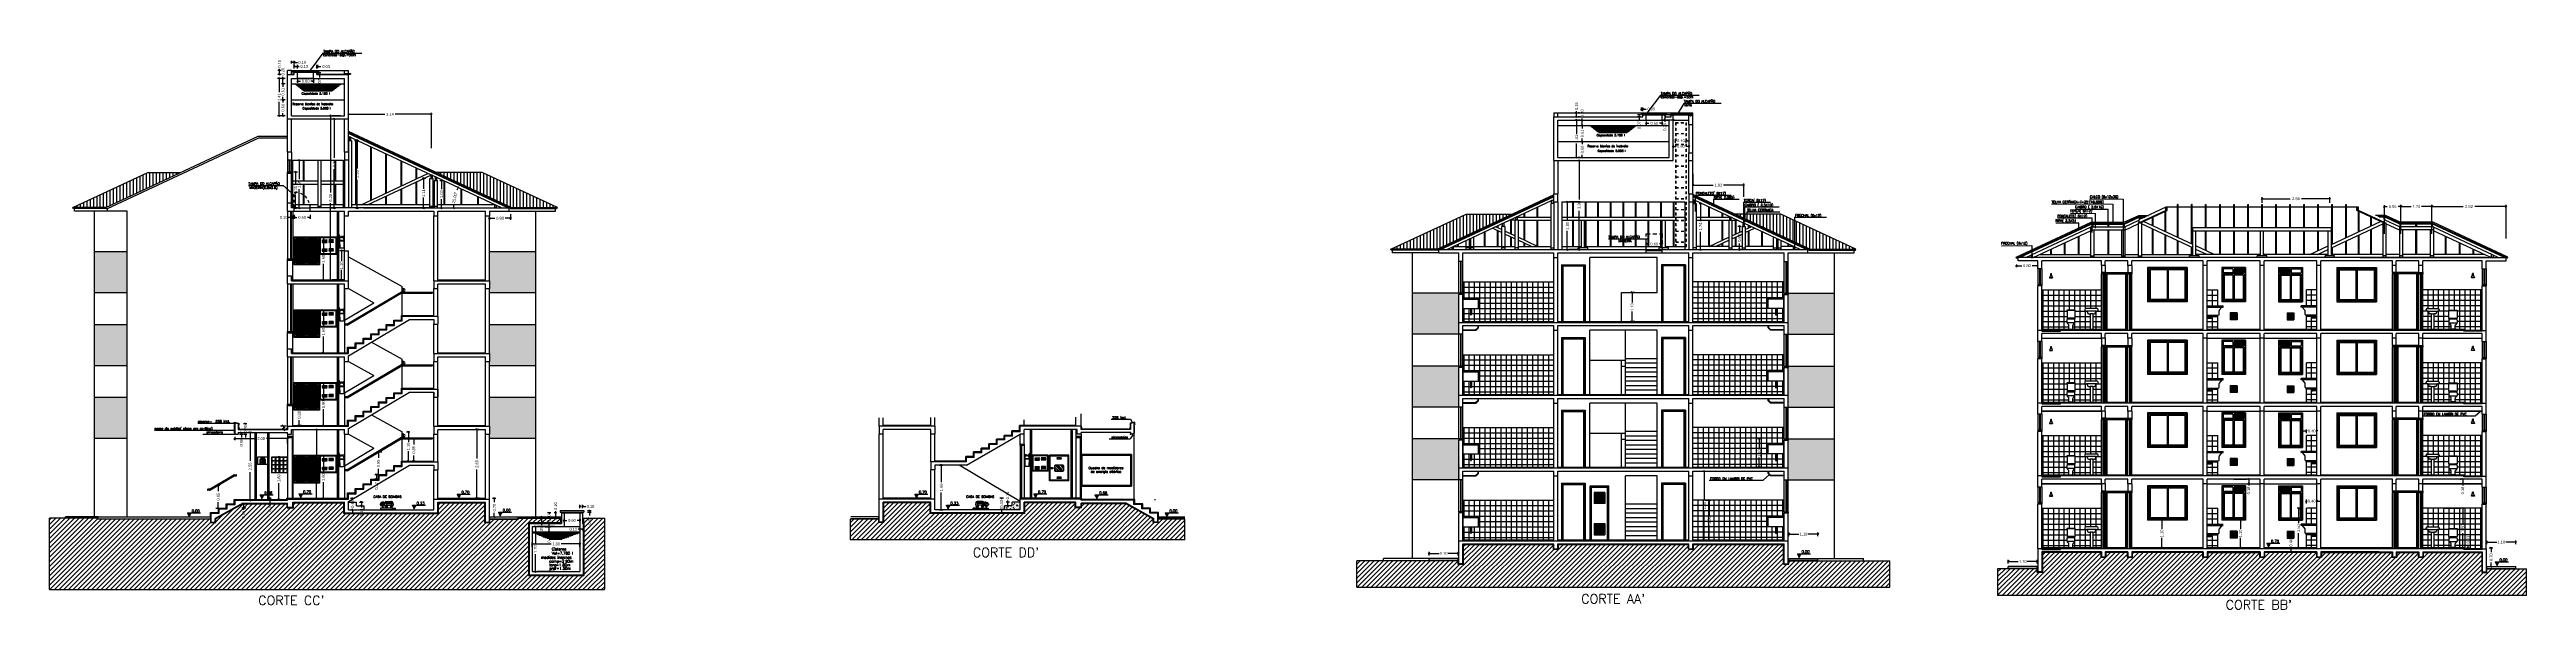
# Model space of a CAD drawing. Extents: x -18 to 75.6, y 22.6 to 43.7.
import ezdxf
from ezdxf.enums import TextEntityAlignment as Align

# ---------------------------------------------------------------- set-up
doc = ezdxf.new("R2010")
doc.units = 0
doc.header["$LTSCALE"] = 2
doc.linetypes.add('ACAD_ISO04W100', pattern=[30.5, 24, -3, 0.5, -3])
doc.linetypes.add('DASHED2', pattern=[0.375, 0.25, -0.125])
doc.layers.get('0').update_dxf_attribs({"linetype": 'CONTINUOUS'})
doc.layers.get('DEFPOINTS').update_dxf_attribs({"linetype": 'CONTINUOUS'})
for name, color, linetype in [('CONCRETO', 5, 'CONTINUOUS'), ('COTA', 244, 'CONTINUOUS'), ('COTAS', 244, 'CONTINUOUS'), ('EQUIPAMENTOS', 1, 'CONTINUOUS'), ('ESQUADRIAEMFACHADA', 1, 'CONTINUOUS'), ('ESQUADRIAS', 244, 'CONTINUOUS'), ('JANELA', 5, 'CONTINUOUS'), ('LAJE', 1, 'CONTINUOUS'), ('MADEIRAMENTODETELHADO', 244, 'CONTINUOUS'), ('PAREDE', 7, 'CONTINUOUS'), ('PAREDECORTE', 3, 'CONTINUOUS'), ('PAREDES', 7, 'CONTINUOUS'), ('PISO', 30, 'CONTINUOUS'), ('TELHADO', 30, 'CONTINUOUS'), ('TERRENOEMCORTE', 244, 'CONTINUOUS'), ('TEXTO', 1, 'CONTINUOUS'), ('VISTA', 244, 'CONTINUOUS'), ('VISTAL', 30, 'CONTINUOUS')]:
    doc.layers.add(name, color=color, linetype=linetype)
doc.styles.add('ROMANC', font='ROMANC.SHX')
doc.dimstyles.get("Standard").update_dxf_attribs({"dimtxt": 0.18, "dimasz": 0.18, "dimexe": 0.18, "dimexo": 0.0625, "dimgap": 0.09, "dimtad": 0, "dimtih": 1, "dimtoh": 1, "dimdec": 4, "dimzin": 0, "dimtxsty": 'STANDARD', "dimcen": 0.09, "dimazin": 3, "dimtfac": 1, "dimtdec": 4, "dimtofl": 0, "dimtmove": 0, "dimatfit": 3, "dimtolj": 1, "dimtzin": 0})

# ---------------------------------------------------------------- blocks, each defined once
blk = doc.blocks.new('_OBLIQUE')
at = {"color": 0, "linetype": 'BYBLOCK'}
blk.add_line((-0.5, -0.5), (0.5, 0.5), dxfattribs=at)
blk = doc.blocks.new('*D4')
at = {"color": 244, "linetype": 'BYBLOCK', "ltscale": 0.2}
for p, q in [((78.573, 26.758), (78.707, 26.758)), ((78.647, 26.788), (78.647, 26.606)), ((78.593, 26.058), (78.707, 26.058)), ((78.647, 26.028), (78.647, 26.21))]:
    blk.add_line(p, q, dxfattribs=at)
at = {"layer": 'DEFPOINTS', "color": 0, "linetype": 'BYBLOCK', "ltscale": 0.2}
for p in [(77.733, 26.758), (77.753, 26.058), (78.647, 26.058)]:
    blk.add_point(p, dxfattribs=at)
at = {"color": 244, "linetype": 'BYBLOCK', "ltscale": 0.2, "xscale": 0.06, "yscale": 0.06, "zscale": 0.06}
for p, rotation in [((78.647, 26.758), 90), ((78.647, 26.058), 270)]:
    blk.add_blockref('_OBLIQUE', p, dxfattribs=dict(at, rotation=rotation))
at = {"color": 30, "linetype": 'BYBLOCK', "ltscale": 0.2, "insert": (78.647, 26.408), "char_height": 0.108, "attachment_point": 5, "rotation": 90}
blk.add_mtext('\\A1;0.70', dxfattribs=at)
blk = doc.blocks.new('*X3')
at = {"color": 0}
for p, q in [((191.835, 96.809), (191.837, 96.811)), ((191.835, 96.81), (191.836, 96.811)), ((191.836, 96.806), (191.841, 96.811)), ((191.836, 96.808), (191.839, 96.811)), ((191.837, 96.804), (191.845, 96.811)), ((191.837, 96.805), (191.843, 96.811)), ((191.838, 96.803), (191.846, 96.811)), ((191.839, 96.8), (191.85, 96.811)), ((191.839, 96.802), (191.848, 96.811)), ((191.84, 96.798), (191.853, 96.811)), ((191.84, 96.799), (191.852, 96.811)), ((191.841, 96.796), (191.857, 96.811)), ((191.841, 96.797), (191.855, 96.811)), ((191.842, 96.794), (191.859, 96.811)), ((191.843, 96.792), (191.862, 96.811)), ((191.843, 96.793), (191.86, 96.811)), ((191.844, 96.79), (191.866, 96.811)), ((191.844, 96.791), (191.864, 96.811)), ((191.845, 96.787), (191.869, 96.811)), ((191.845, 96.788), (191.868, 96.811)), ((191.846, 96.785), (191.873, 96.811)), ((191.846, 96.786), (191.871, 96.811)), ((191.847, 96.784), (191.875, 96.811)), ((191.848, 96.781), (191.878, 96.811)), ((191.848, 96.782), (191.876, 96.811)), ((191.849, 96.779), (191.882, 96.811)), ((191.849, 96.78), (191.88, 96.811)), ((191.85, 96.776), (191.885, 96.811)), ((191.85, 96.778), (191.883, 96.811)), ((191.851, 96.775), (191.887, 96.811)), ((191.852, 96.773), (191.891, 96.811)), ((191.852, 96.774), (191.889, 96.811)), ((191.853, 96.77), (191.894, 96.811)), ((191.853, 96.772), (191.892, 96.811)), ((191.854, 96.768), (191.898, 96.811)), ((191.854, 96.769), (191.896, 96.811)), ((191.855, 96.767), (191.897, 96.809)), ((191.856, 96.766), (191.896, 96.806)), ((191.856, 96.764), (191.894, 96.802)), ((191.857, 96.763), (191.893, 96.799)), ((191.857, 96.762), (191.891, 96.796)), ((191.858, 96.761), (191.89, 96.793)), ((191.858, 96.76), (191.888, 96.79)), ((191.859, 96.758), (191.887, 96.786)), ((191.86, 96.757), (191.885, 96.783)), ((191.86, 96.756), (191.884, 96.78)), ((191.861, 96.755), (191.882, 96.777)), ((191.861, 96.754), (191.881, 96.773)), ((191.862, 96.752), (191.879, 96.77)), ((191.862, 96.751), (191.878, 96.767)), ((191.863, 96.75), (191.876, 96.764)), ((191.863, 96.749), (191.875, 96.76)), ((191.864, 96.748), (191.874, 96.757)), ((191.865, 96.746), (191.872, 96.754)), ((191.865, 96.745), (191.871, 96.751)), ((191.866, 96.744), (191.869, 96.747)), ((191.866, 96.743), (191.868, 96.744))]:
    blk.add_line(p, q, dxfattribs=at)
blk = doc.blocks.new('A$C3')
at = {"layer": 'DEFPOINTS', "color": 0, "linetype": 'BYBLOCK', "ltscale": 0.3}
for p in [(0.035, 0.032), (0.235, 0.032)]:
    blk.add_point(p, dxfattribs=at)
at = {"layer": 'EQUIPAMENTOS', "color": 30, "linetype": 'CONTINUOUS', "ltscale": 0.3}
for p, q in [((0.005, 0.262), (0.265, 0.262)), ((0.005, 0.002), (0.265, 0.002)), ((0.035, 0.232), (0.235, 0.232)), ((0.035, 0.207), (0.235, 0.207)), ((0.035, 0.182), (0.235, 0.182)), ((0.035, 0.157), (0.235, 0.157)), ((0.035, 0.132), (0.235, 0.132)), ((0.035, 0.107), (0.235, 0.107)), ((0.035, 0.082), (0.235, 0.082)), ((0.035, 0.057), (0.235, 0.057)), ((0.035, 0.032), (0.235, 0.032))]:
    blk.add_line(p, q, dxfattribs=at)
at = {"layer": 'PAREDE', "color": 30, "linetype": 'CONTINUOUS', "ltscale": 0.3}
for p, q in [((0.005, 0.262), (0.005, 0.002)), ((0.035, 0.232), (0.035, 0.032)), ((0.235, 0.232), (0.235, 0.032)), ((0.265, 0.262), (0.265, 0.002))]:
    blk.add_line(p, q, dxfattribs=at)
blk = doc.blocks.new('*D6')
at = {"color": 244, "linetype": 'BYBLOCK', "ltscale": 0.2}
for p, q in [((104.976, 27.461), (105.614, 27.461)), ((105.674, 27.491), (105.674, 26.9)), ((105.674, 25.931), (105.674, 26.522)), ((104.976, 25.961), (105.614, 25.961))]:
    blk.add_line(p, q, dxfattribs=at)
at = {"layer": 'DEFPOINTS', "color": 0, "linetype": 'BYBLOCK', "ltscale": 0.2}
for p in [(105.674, 27.461), (105.816, 27.461), (105.816, 25.961)]:
    blk.add_point(p, dxfattribs=at)
at = {"color": 244, "linetype": 'BYBLOCK', "ltscale": 0.2, "xscale": 0.06, "yscale": 0.06, "zscale": 0.06}
for p, rotation in [((105.674, 27.461), 90), ((105.674, 25.961), 270)]:
    blk.add_blockref('_OBLIQUE', p, dxfattribs=dict(at, rotation=rotation))
at = {"color": 30, "linetype": 'BYBLOCK', "ltscale": 0.2, "insert": (105.674, 26.711), "char_height": 0.108, "attachment_point": 5, "rotation": 90}
blk.add_mtext('\\A1;1.50', dxfattribs=at)
blk = doc.blocks.new('*D7')
at = {"color": 244, "linetype": 'BYBLOCK', "ltscale": 0.2}
for p, q in [((106.656, 25.961), (106.771, 25.961)), ((106.656, 25.928), (106.771, 25.928)), ((106.711, 25.961), (106.711, 26.081)), ((106.711, 25.928), (106.711, 25.928))]:
    blk.add_line(p, q, dxfattribs=at)
at = {"layer": 'DEFPOINTS', "color": 0, "linetype": 'BYBLOCK', "ltscale": 0.2}
for p in [(105.816, 25.961), (105.816, 25.928), (106.711, 25.961)]:
    blk.add_point(p, dxfattribs=at)
at = {"color": 244, "linetype": 'BYBLOCK', "ltscale": 0.2, "xscale": 0.06, "yscale": 0.06, "zscale": 0.06}
for p, rotation in [((106.711, 25.961), 270), ((106.711, 25.928), 90)]:
    blk.add_blockref('_OBLIQUE', p, dxfattribs=dict(at, rotation=rotation))
at = {"color": 30, "linetype": 'BYBLOCK', "ltscale": 0.2, "insert": (106.711, 26.279), "char_height": 0.108, "attachment_point": 5, "rotation": 90}
blk.add_mtext('\\A1;0.03', dxfattribs=at)
blk = doc.blocks.new('*D8')
at = {"color": 244, "linetype": 'BYBLOCK', "ltscale": 0.2}
for p, q in [((105.646, 28.561), (105.687, 28.561)), ((105.646, 28.381), (105.687, 28.381)), ((105.747, 28.591), (105.747, 28.381)), ((105.747, 28.381), (105.747, 28.321))]:
    blk.add_line(p, q, dxfattribs=at)
at = {"layer": 'DEFPOINTS', "color": 0, "linetype": 'BYBLOCK', "ltscale": 0.2}
for p in [(105.747, 28.381), (106.486, 28.561), (106.486, 28.381)]:
    blk.add_point(p, dxfattribs=at)
at = {"color": 244, "linetype": 'BYBLOCK', "ltscale": 0.2, "xscale": 0.06, "yscale": 0.06, "zscale": 0.06}
for p, rotation in [((105.747, 28.561), 90), ((105.747, 28.381), 270)]:
    blk.add_blockref('_OBLIQUE', p, dxfattribs=dict(at, rotation=rotation))
at = {"color": 30, "linetype": 'BYBLOCK', "ltscale": 0.2, "insert": (105.747, 28.132), "char_height": 0.108, "attachment_point": 5, "rotation": 90}
blk.add_mtext('\\A1;0.18', dxfattribs=at)
blk = doc.blocks.new('*D9')
at = {"color": 244, "linetype": 'BYBLOCK', "ltscale": 0.2}
for p, q in [((99.396, 28.561), (99.904, 28.561)), ((99.396, 28.381), (99.904, 28.381)), ((99.964, 28.591), (99.964, 28.381)), ((99.964, 28.381), (99.964, 28.321))]:
    blk.add_line(p, q, dxfattribs=at)
at = {"layer": 'DEFPOINTS', "color": 0, "linetype": 'BYBLOCK', "ltscale": 0.2}
for p in [(99.964, 28.381), (100.236, 28.561), (100.236, 28.381)]:
    blk.add_point(p, dxfattribs=at)
at = {"color": 244, "linetype": 'BYBLOCK', "ltscale": 0.2, "xscale": 0.06, "yscale": 0.06, "zscale": 0.06}
for p, rotation in [((99.964, 28.561), 90), ((99.964, 28.381), 270)]:
    blk.add_blockref('_OBLIQUE', p, dxfattribs=dict(at, rotation=rotation))
at = {"color": 30, "linetype": 'BYBLOCK', "ltscale": 0.2, "insert": (99.964, 28.132), "char_height": 0.108, "attachment_point": 5, "rotation": 90}
blk.add_mtext('\\A1;0.18', dxfattribs=at)
blk = doc.blocks.new('*D10')
at = {"color": 244, "linetype": 'BYBLOCK', "ltscale": 0.2}
for p, q in [((98.496, 26.361), (98.379, 26.361)), ((98.439, 26.361), (98.439, 26.361)), ((98.496, 25.961), (98.379, 25.961)), ((98.439, 25.961), (98.439, 25.841))]:
    blk.add_line(p, q, dxfattribs=at)
at = {"layer": 'DEFPOINTS', "color": 0, "linetype": 'BYBLOCK', "ltscale": 0.2}
for p in [(99.336, 26.361), (98.439, 25.961), (99.336, 25.961)]:
    blk.add_point(p, dxfattribs=at)
at = {"color": 244, "linetype": 'BYBLOCK', "ltscale": 0.2, "xscale": 0.06, "yscale": 0.06, "zscale": 0.06}
for p, rotation in [((98.439, 26.361), 270), ((98.439, 25.961), 90)]:
    blk.add_blockref('_OBLIQUE', p, dxfattribs=dict(at, rotation=rotation))
at = {"color": 30, "linetype": 'BYBLOCK', "ltscale": 0.2, "insert": (98.439, 26.161), "char_height": 0.108, "attachment_point": 5, "rotation": 90}
blk.add_mtext('\\A1;0.40', dxfattribs=at)
blk = doc.blocks.new('*D11')
at = {"color": 244, "linetype": 'BYBLOCK', "ltscale": 0.2}
for p, q in [((106.656, 26.101), (106.656, 26.242)), ((107.756, 26.101), (107.756, 26.242)), ((106.626, 26.182), (107.035, 26.182)), ((107.786, 26.182), (107.377, 26.182))]:
    blk.add_line(p, q, dxfattribs=at)
at = {"layer": 'DEFPOINTS', "color": 0, "linetype": 'BYBLOCK', "ltscale": 0.2}
for p in [(107.756, 26.182), (106.656, 25.261), (107.756, 25.261)]:
    blk.add_point(p, dxfattribs=at)
at = {"color": 244, "linetype": 'BYBLOCK', "ltscale": 0.2, "xscale": 0.06, "yscale": 0.06, "zscale": 0.06, "rotation": 180}
blk.add_blockref('_OBLIQUE', (106.656, 26.182), dxfattribs=at)
at = {"color": 244, "linetype": 'BYBLOCK', "ltscale": 0.2, "xscale": 0.06, "yscale": 0.06, "zscale": 0.06}
blk.add_blockref('_OBLIQUE', (107.756, 26.182), dxfattribs=at)
at = {"color": 30, "linetype": 'BYBLOCK', "ltscale": 0.2, "insert": (107.206, 26.182), "char_height": 0.108, "attachment_point": 5}
blk.add_mtext('\\A1;1.10', dxfattribs=at)
blk = doc.blocks.new('*D12')
at = {"color": 244, "linetype": 'BYBLOCK', "ltscale": 0.2}
for p, q in [((88.536, 25.454), (88.945, 25.454)), ((88.566, 25.376), (88.566, 25.514)), ((89.696, 25.454), (89.287, 25.454)), ((89.666, 25.376), (89.666, 25.514))]:
    blk.add_line(p, q, dxfattribs=at)
at = {"layer": 'DEFPOINTS', "color": 0, "linetype": 'BYBLOCK', "ltscale": 0.2}
for p in [(89.666, 25.454), (88.566, 24.536), (89.666, 24.536)]:
    blk.add_point(p, dxfattribs=at)
at = {"color": 244, "linetype": 'BYBLOCK', "ltscale": 0.2, "xscale": 0.06, "yscale": 0.06, "zscale": 0.06, "rotation": 180}
blk.add_blockref('_OBLIQUE', (88.566, 25.454), dxfattribs=at)
at = {"color": 244, "linetype": 'BYBLOCK', "ltscale": 0.2, "xscale": 0.06, "yscale": 0.06, "zscale": 0.06}
blk.add_blockref('_OBLIQUE', (89.666, 25.454), dxfattribs=at)
at = {"color": 30, "linetype": 'BYBLOCK', "ltscale": 0.2, "insert": (89.116, 25.454), "char_height": 0.108, "attachment_point": 5}
blk.add_mtext('\\A1;1.10', dxfattribs=at)
blk = doc.blocks.new('*D13')
at = {"color": 244, "linetype": 'BYBLOCK', "ltscale": 0.2}
for p, q in [((106.656, 26.101), (106.656, 26.242)), ((107.756, 26.101), (107.756, 26.242)), ((106.626, 26.182), (107.035, 26.182)), ((107.786, 26.182), (107.377, 26.182))]:
    blk.add_line(p, q, dxfattribs=at)
at = {"layer": 'DEFPOINTS', "color": 0, "linetype": 'BYBLOCK', "ltscale": 0.2}
for p in [(107.756, 26.182), (106.656, 25.261), (107.756, 25.261)]:
    blk.add_point(p, dxfattribs=at)
at = {"color": 244, "linetype": 'BYBLOCK', "ltscale": 0.2, "xscale": 0.06, "yscale": 0.06, "zscale": 0.06, "rotation": 180}
blk.add_blockref('_OBLIQUE', (106.656, 26.182), dxfattribs=at)
at = {"color": 244, "linetype": 'BYBLOCK', "ltscale": 0.2, "xscale": 0.06, "yscale": 0.06, "zscale": 0.06}
blk.add_blockref('_OBLIQUE', (107.756, 26.182), dxfattribs=at)
at = {"color": 30, "linetype": 'BYBLOCK', "ltscale": 0.2, "insert": (107.206, 26.182), "char_height": 0.108, "attachment_point": 5}
blk.add_mtext('\\A1;1.10', dxfattribs=at)
blk = doc.blocks.new('*D14')
at = {"color": 244, "linetype": 'BYBLOCK', "ltscale": 0.2}
for p, q in [((34.077, 24.676), (34.486, 24.676)), ((34.107, 24.599), (34.107, 24.736)), ((35.237, 24.676), (34.828, 24.676)), ((35.207, 24.599), (35.207, 24.736))]:
    blk.add_line(p, q, dxfattribs=at)
at = {"layer": 'DEFPOINTS', "color": 0, "linetype": 'BYBLOCK', "ltscale": 0.2}
for p in [(35.207, 24.676), (34.107, 23.759), (35.207, 23.759)]:
    blk.add_point(p, dxfattribs=at)
at = {"color": 244, "linetype": 'BYBLOCK', "ltscale": 0.2, "xscale": 0.06, "yscale": 0.06, "zscale": 0.06, "rotation": 180}
blk.add_blockref('_OBLIQUE', (34.107, 24.676), dxfattribs=at)
at = {"color": 244, "linetype": 'BYBLOCK', "ltscale": 0.2, "xscale": 0.06, "yscale": 0.06, "zscale": 0.06}
blk.add_blockref('_OBLIQUE', (35.207, 24.676), dxfattribs=at)
at = {"color": 30, "linetype": 'BYBLOCK', "ltscale": 0.2, "insert": (34.657, 24.676), "char_height": 0.108, "attachment_point": 5}
blk.add_mtext('\\A1;1.10', dxfattribs=at)
blk = doc.blocks.new('*X15')
at = {"color": 0, "linetype": 'CONTINUOUS', "ltscale": 0.2}
for p, q in [((23.743, 23.566), (24.57, 24.393)), ((23.743, 23.743), (24.393, 24.393)), ((23.743, 23.919), (24.216, 24.393)), ((23.743, 24.096), (24.04, 24.393)), ((23.743, 24.273), (23.863, 24.393)), ((23.748, 23.395), (24.747, 24.393)), ((23.925, 23.395), (24.924, 24.393)), ((24.102, 23.395), (25.1, 24.393)), ((24.279, 23.395), (25.277, 24.393)), ((24.455, 23.395), (25.454, 24.393)), ((24.632, 23.395), (25.631, 24.393)), ((24.809, 23.395), (25.807, 24.393)), ((24.986, 23.395), (25.984, 24.393)), ((25.163, 23.395), (26.161, 24.393)), ((25.339, 23.395), (26.338, 24.393)), ((25.516, 23.395), (26.515, 24.393)), ((25.693, 23.395), (26.691, 24.393)), ((25.87, 23.395), (26.868, 24.393)), ((26.046, 23.395), (27.045, 24.393)), ((26.223, 23.395), (27.222, 24.393)), ((26.4, 23.395), (27.398, 24.393)), ((26.577, 23.395), (27.573, 24.391)), ((26.93, 23.395), (28.549, 25.013)), ((27.107, 23.395), (28.725, 25.013)), ((27.284, 23.395), (28.902, 25.013)), ((27.461, 23.395), (29.079, 25.013)), ((27.637, 23.395), (29.256, 25.013)), ((27.763, 24.404), (28.372, 25.013)), ((27.763, 24.581), (28.195, 25.013)), ((27.763, 24.757), (28.018, 25.013)), ((27.763, 24.934), (27.842, 25.013)), ((27.814, 23.395), (29.433, 25.013)), ((27.991, 23.395), (29.609, 25.013)), ((28.168, 23.395), (29.786, 25.013)), ((28.345, 23.395), (29.963, 25.013)), ((28.521, 23.395), (30.14, 25.013)), ((28.698, 23.395), (30.316, 25.013)), ((28.875, 23.395), (30.493, 25.013)), ((29.052, 23.395), (30.67, 25.013)), ((29.228, 23.395), (30.847, 25.013)), ((29.405, 23.395), (31.024, 25.013)), ((29.582, 23.395), (31.173, 24.985)), ((29.759, 23.395), (31.197, 24.833)), ((29.935, 23.395), (31.554, 25.013)), ((30.112, 23.395), (31.731, 25.013)), ((30.289, 23.395), (31.907, 25.013)), ((30.466, 23.395), (32.084, 25.013)), ((30.643, 23.395), (32.261, 25.013)), ((30.819, 23.395), (32.438, 25.013)), ((30.996, 23.395), (32.615, 25.013)), ((31.173, 23.395), (32.791, 25.013)), ((31.35, 23.395), (32.968, 25.013)), ((31.363, 24.999), (31.377, 25.013)), ((31.526, 23.395), (33.145, 25.013)), ((31.703, 23.395), (33.322, 25.013)), ((31.88, 23.395), (33.498, 25.013)), ((32.057, 23.395), (33.675, 25.013)), ((32.234, 23.395), (33.852, 25.013)), ((32.41, 23.395), (34.029, 25.013)), ((32.587, 23.395), (34.206, 25.013)), ((32.764, 23.395), (34.382, 25.013)), ((32.941, 23.395), (34.559, 25.013)), ((33.117, 23.395), (34.736, 25.013)), ((33.294, 23.395), (34.913, 25.013)), ((33.471, 23.395), (35.089, 25.013)), ((33.648, 23.395), (35.266, 25.013)), ((33.825, 23.395), (35.443, 25.013)), ((34.001, 23.395), (35.62, 25.013)), ((34.178, 23.395), (35.797, 25.013)), ((34.355, 23.395), (35.973, 25.013)), ((34.532, 23.395), (36.15, 25.013)), ((34.708, 23.395), (36.273, 24.959)), ((34.885, 23.395), (36.324, 24.833)), ((35.062, 23.395), (36.68, 25.013)), ((35.239, 23.395), (36.857, 25.013)), ((35.416, 23.395), (37.034, 25.013)), ((35.592, 23.395), (37.211, 25.013)), ((35.769, 23.395), (37.388, 25.013)), ((35.946, 23.395), (37.564, 25.013)), ((36.123, 23.395), (37.741, 25.013)), ((36.299, 23.395), (37.918, 25.013)), ((36.463, 24.972), (36.504, 25.013)), ((36.476, 23.395), (38.095, 25.013)), ((36.653, 23.395), (38.271, 25.013)), ((36.83, 23.395), (38.448, 25.013)), ((37.007, 23.395), (38.625, 25.013)), ((37.183, 23.395), (38.802, 25.013)), ((37.36, 23.395), (38.979, 25.013)), ((37.537, 23.395), (39.155, 25.013)), ((37.714, 23.395), (39.332, 25.013)), ((37.89, 23.395), (39.509, 25.013)), ((38.067, 23.395), (39.686, 25.013)), ((38.244, 23.395), (39.862, 25.013)), ((38.421, 23.395), (39.873, 24.847)), ((38.598, 23.395), (39.873, 24.67)), ((38.774, 23.395), (39.873, 24.493)), ((39.305, 23.395), (40.305, 24.395)), ((39.481, 23.395), (40.481, 24.395)), ((39.658, 23.395), (40.658, 24.395)), ((39.835, 23.395), (40.835, 24.395)), ((40.012, 23.395), (41.012, 24.395)), ((40.072, 24.339), (40.128, 24.395)), ((40.189, 23.395), (41.189, 24.395)), ((40.365, 23.395), (41.365, 24.395)), ((40.542, 23.395), (41.542, 24.395)), ((40.719, 23.395), (41.719, 24.395)), ((40.896, 23.395), (41.896, 24.395)), ((41.072, 23.395), (42.072, 24.395)), ((41.249, 23.395), (42.249, 24.395)), ((41.426, 23.395), (42.426, 24.395)), ((41.603, 23.395), (42.603, 24.395)), ((41.78, 23.395), (42.78, 24.395)), ((41.956, 23.395), (42.956, 24.395)), ((42.133, 23.395), (43.133, 24.395)), ((42.31, 23.395), (43.31, 24.395)), ((42.487, 23.395), (43.487, 24.395)), ((42.663, 23.395), (43.663, 24.395)), ((42.84, 23.395), (43.84, 24.395)), ((26.754, 23.395), (27.622, 24.263)), ((38.951, 23.395), (39.873, 24.316)), ((39.128, 23.395), (39.998, 24.265)), ((43.017, 23.395), (43.893, 24.27)), ((43.194, 23.395), (43.893, 24.094)), ((43.371, 23.395), (43.893, 23.917)), ((43.547, 23.395), (43.893, 23.74)), ((43.724, 23.395), (43.893, 23.563))]:
    blk.add_line(p, q, dxfattribs=at)
blk = doc.blocks.new('*X16')
at = {"color": 0, "linetype": 'CONTINUOUS', "ltscale": 0.2}
for p, q in [((43.237, 41.222), (43.247, 41.232)), ((43.268, 41.253), (43.278, 41.263)), ((43.321, 41.253), (43.331, 41.263)), ((43.375, 41.253), (43.385, 41.263)), ((43.428, 41.253), (43.438, 41.263)), ((43.481, 41.253), (43.49, 41.262)), ((43.49, 41.262), (43.491, 41.263)), ((43.534, 41.253), (43.544, 41.263)), ((43.587, 41.253), (43.597, 41.263)), ((43.64, 41.253), (43.65, 41.263)), ((43.693, 41.253), (43.703, 41.263)), ((43.746, 41.253), (43.756, 41.263)), ((43.799, 41.253), (43.809, 41.263)), ((43.852, 41.253), (43.862, 41.263)), ((43.905, 41.253), (43.915, 41.263)), ((43.958, 41.253), (43.968, 41.263)), ((43.987, 41.23), (43.997, 41.24))]:
    blk.add_line(p, q, dxfattribs=at)
blk = doc.blocks.new('*D17')
at = {"color": 244, "linetype": 'BYBLOCK', "ltscale": 0.2}
for p, q in [((43.427, 41.793), (43.427, 41.936)), ((43.427, 41.876), (43.427, 41.876)), ((43.827, 41.793), (43.827, 41.936)), ((43.827, 41.876), (43.947, 41.876))]:
    blk.add_line(p, q, dxfattribs=at)
at = {"layer": 'DEFPOINTS', "color": 0, "linetype": 'BYBLOCK', "ltscale": 0.2}
for p in [(43.827, 41.876), (43.427, 40.953), (43.827, 40.953)]:
    blk.add_point(p, dxfattribs=at)
at = {"color": 244, "linetype": 'BYBLOCK', "ltscale": 0.2, "xscale": 0.06, "yscale": 0.06, "zscale": 0.06}
blk.add_blockref('_OBLIQUE', (43.427, 41.876), dxfattribs=at)
at = {"color": 244, "linetype": 'BYBLOCK', "ltscale": 0.2, "xscale": 0.06, "yscale": 0.06, "zscale": 0.06, "rotation": 180}
blk.add_blockref('_OBLIQUE', (43.827, 41.876), dxfattribs=at)
at = {"color": 30, "linetype": 'BYBLOCK', "ltscale": 0.2, "insert": (43.627, 41.876), "char_height": 0.108, "attachment_point": 5}
blk.add_mtext('\\A1;0.40', dxfattribs=at)
blk = doc.blocks.new('*D18')
at = {"color": 244, "linetype": 'BYBLOCK', "ltscale": 0.2}
for p, q in [((43.297, 39.97), (43.429, 39.97)), ((43.327, 40.033), (43.327, 39.91)), ((43.957, 39.97), (43.825, 39.97)), ((43.927, 40.033), (43.927, 39.91))]:
    blk.add_line(p, q, dxfattribs=at)
at = {"layer": 'DEFPOINTS', "color": 0, "linetype": 'BYBLOCK', "ltscale": 0.2}
for p in [(43.327, 40.873), (43.927, 40.873), (43.327, 39.97)]:
    blk.add_point(p, dxfattribs=at)
at = {"color": 244, "linetype": 'BYBLOCK', "ltscale": 0.2, "xscale": 0.06, "yscale": 0.06, "zscale": 0.06, "rotation": 180}
blk.add_blockref('_OBLIQUE', (43.327, 39.97), dxfattribs=at)
at = {"color": 244, "linetype": 'BYBLOCK', "ltscale": 0.2, "xscale": 0.06, "yscale": 0.06, "zscale": 0.06}
blk.add_blockref('_OBLIQUE', (43.927, 39.97), dxfattribs=at)
at = {"color": 30, "linetype": 'BYBLOCK', "ltscale": 0.2, "insert": (43.627, 39.97), "char_height": 0.108, "attachment_point": 5}
blk.add_mtext('\\A1;0.60', dxfattribs=at)
blk = doc.blocks.new('*D19')
at = {"color": 244, "linetype": 'BYBLOCK', "ltscale": 0.2}
for p, q in [((42.287, 40.135), (42.419, 40.135)), ((42.317, 40.203), (42.317, 40.075)), ((42.947, 40.135), (42.815, 40.135)), ((42.917, 40.203), (42.917, 40.075))]:
    blk.add_line(p, q, dxfattribs=at)
at = {"layer": 'DEFPOINTS', "color": 0, "linetype": 'BYBLOCK', "ltscale": 0.2}
for p in [(42.317, 41.043), (42.917, 41.043), (42.917, 40.135)]:
    blk.add_point(p, dxfattribs=at)
at = {"color": 244, "linetype": 'BYBLOCK', "ltscale": 0.2, "xscale": 0.06, "yscale": 0.06, "zscale": 0.06, "rotation": 180}
blk.add_blockref('_OBLIQUE', (42.317, 40.135), dxfattribs=at)
at = {"color": 244, "linetype": 'BYBLOCK', "ltscale": 0.2, "xscale": 0.06, "yscale": 0.06, "zscale": 0.06}
blk.add_blockref('_OBLIQUE', (42.917, 40.135), dxfattribs=at)
at = {"color": 30, "linetype": 'BYBLOCK', "ltscale": 0.2, "insert": (42.617, 40.135), "char_height": 0.108, "attachment_point": 5}
blk.add_mtext('\\A1;0.60', dxfattribs=at)
blk = doc.blocks.new('*D20')
at = {"color": 244, "linetype": 'BYBLOCK', "ltscale": 0.2}
for p, q in [((41.347, 41.243), (41.232, 41.243)), ((41.292, 41.243), (41.292, 41.243)), ((41.347, 41.173), (41.232, 41.173)), ((41.292, 41.173), (41.292, 41.053))]:
    blk.add_line(p, q, dxfattribs=at)
at = {"layer": 'DEFPOINTS', "color": 0, "linetype": 'BYBLOCK', "ltscale": 0.2}
for p in [(42.187, 41.243), (41.292, 41.173), (42.187, 41.173)]:
    blk.add_point(p, dxfattribs=at)
at = {"color": 244, "linetype": 'BYBLOCK', "ltscale": 0.2, "xscale": 0.06, "yscale": 0.06, "zscale": 0.06}
for p, rotation in [((41.292, 41.243), 270), ((41.292, 41.173), 90)]:
    blk.add_blockref('_OBLIQUE', p, dxfattribs=dict(at, rotation=rotation))
at = {"color": 30, "linetype": 'BYBLOCK', "ltscale": 0.2, "insert": (41.292, 40.855), "char_height": 0.108, "attachment_point": 5, "rotation": 90}
blk.add_mtext('\\A1;0.07', dxfattribs=at)
blk = doc.blocks.new('*D21')
at = {"color": 244, "linetype": 'BYBLOCK', "ltscale": 0.2}
for p, q in [((42.137, 42.093), (42.137, 42.218)), ((42.137, 42.158), (42.137, 42.158)), ((42.187, 42.083), (42.187, 42.218)), ((42.187, 42.158), (42.307, 42.158))]:
    blk.add_line(p, q, dxfattribs=at)
at = {"layer": 'DEFPOINTS', "color": 0, "linetype": 'BYBLOCK', "ltscale": 0.2}
for p in [(42.187, 42.158), (42.137, 41.253), (42.187, 41.243)]:
    blk.add_point(p, dxfattribs=at)
at = {"color": 244, "linetype": 'BYBLOCK', "ltscale": 0.2, "xscale": 0.06, "yscale": 0.06, "zscale": 0.06}
blk.add_blockref('_OBLIQUE', (42.137, 42.158), dxfattribs=at)
at = {"color": 244, "linetype": 'BYBLOCK', "ltscale": 0.2, "xscale": 0.06, "yscale": 0.06, "zscale": 0.06, "rotation": 180}
blk.add_blockref('_OBLIQUE', (42.187, 42.158), dxfattribs=at)
at = {"color": 30, "linetype": 'BYBLOCK', "ltscale": 0.2, "insert": (42.505, 42.158), "char_height": 0.108, "attachment_point": 5}
blk.add_mtext('\\A1;0.05', dxfattribs=at)
blk = doc.blocks.new('*D22')
at = {"color": 244, "linetype": 'BYBLOCK', "ltscale": 0.2}
for p, q in [((39.817, 40.843), (39.956, 40.843)), ((39.896, 40.873), (39.896, 40.727)), ((39.896, 40.203), (39.896, 40.349)), ((39.817, 40.233), (39.956, 40.233))]:
    blk.add_line(p, q, dxfattribs=at)
at = {"layer": 'DEFPOINTS', "color": 0, "linetype": 'BYBLOCK', "ltscale": 0.2}
for p in [(38.977, 40.843), (38.977, 40.233), (39.896, 40.233)]:
    blk.add_point(p, dxfattribs=at)
at = {"color": 244, "linetype": 'BYBLOCK', "ltscale": 0.2, "xscale": 0.06, "yscale": 0.06, "zscale": 0.06}
for p, rotation in [((39.896, 40.843), 90), ((39.896, 40.233), 270)]:
    blk.add_blockref('_OBLIQUE', p, dxfattribs=dict(at, rotation=rotation))
at = {"color": 30, "linetype": 'BYBLOCK', "ltscale": 0.2, "insert": (39.896, 40.538), "char_height": 0.108, "attachment_point": 5, "rotation": 90}
blk.add_mtext('\\A1;0.61', dxfattribs=at)
blk = doc.blocks.new('*D23')
at = {"color": 244, "linetype": 'BYBLOCK', "ltscale": 0.2}
for p, q in [((39.817, 41.043), (39.956, 41.043)), ((39.817, 40.843), (39.956, 40.843)), ((39.896, 41.043), (39.896, 41.103)), ((39.896, 40.813), (39.896, 41.043))]:
    blk.add_line(p, q, dxfattribs=at)
at = {"layer": 'DEFPOINTS', "color": 0, "linetype": 'BYBLOCK', "ltscale": 0.2}
for p in [(38.977, 41.043), (38.977, 40.843), (39.896, 41.043)]:
    blk.add_point(p, dxfattribs=at)
at = {"color": 244, "linetype": 'BYBLOCK', "ltscale": 0.2, "xscale": 0.06, "yscale": 0.06, "zscale": 0.06}
for p, rotation in [((39.896, 41.043), 90), ((39.896, 40.843), 270)]:
    blk.add_blockref('_OBLIQUE', p, dxfattribs=dict(at, rotation=rotation))
at = {"color": 30, "linetype": 'BYBLOCK', "ltscale": 0.2, "insert": (39.896, 41.301), "char_height": 0.108, "attachment_point": 5, "rotation": 90}
blk.add_mtext('\\A1;0.20', dxfattribs=at)
blk = doc.blocks.new('*D24')
at = {"color": 244, "linetype": 'BYBLOCK', "ltscale": 0.2}
for p, q in [((39.896, 40.263), (39.896, 40.131)), ((39.817, 40.233), (39.956, 40.233)), ((39.817, 39.633), (39.956, 39.633)), ((39.896, 39.603), (39.896, 39.735))]:
    blk.add_line(p, q, dxfattribs=at)
at = {"layer": 'DEFPOINTS', "color": 0, "linetype": 'BYBLOCK', "ltscale": 0.2}
for p in [(38.977, 40.233), (38.977, 39.633), (39.896, 39.633)]:
    blk.add_point(p, dxfattribs=at)
at = {"color": 244, "linetype": 'BYBLOCK', "ltscale": 0.2, "xscale": 0.06, "yscale": 0.06, "zscale": 0.06}
for p, rotation in [((39.896, 40.233), 90), ((39.896, 39.633), 270)]:
    blk.add_blockref('_OBLIQUE', p, dxfattribs=dict(at, rotation=rotation))
at = {"color": 30, "linetype": 'BYBLOCK', "ltscale": 0.2, "insert": (39.896, 39.933), "char_height": 0.108, "attachment_point": 5, "rotation": 90}
blk.add_mtext('\\A1;0.60', dxfattribs=at)
blk = doc.blocks.new('*D25')
at = {"color": 244, "linetype": 'BYBLOCK', "ltscale": 0.2}
for p, q in [((39.679, 41.073), (39.679, 40.518)), ((39.817, 41.043), (39.739, 41.043)), ((39.679, 39.603), (39.679, 40.158)), ((39.817, 39.633), (39.739, 39.633))]:
    blk.add_line(p, q, dxfattribs=at)
at = {"layer": 'DEFPOINTS', "color": 0, "linetype": 'BYBLOCK', "ltscale": 0.2}
for p in [(38.977, 41.043), (38.977, 39.633), (39.679, 39.633)]:
    blk.add_point(p, dxfattribs=at)
at = {"color": 244, "linetype": 'BYBLOCK', "ltscale": 0.2, "xscale": 0.06, "yscale": 0.06, "zscale": 0.06}
for p, rotation in [((39.679, 41.043), 90), ((39.679, 39.633), 270)]:
    blk.add_blockref('_OBLIQUE', p, dxfattribs=dict(at, rotation=rotation))
at = {"color": 30, "linetype": 'BYBLOCK', "ltscale": 0.2, "insert": (39.679, 40.338), "char_height": 0.108, "attachment_point": 5, "rotation": 90}
blk.add_mtext('\\A1;1.41', dxfattribs=at)
blk = doc.blocks.new('*D26')
at = {"color": 244, "linetype": 'BYBLOCK', "ltscale": 0.2}
for p, q in [((39.679, 41.323), (39.679, 41.383)), ((39.679, 41.143), (39.679, 41.323)), ((39.797, 41.323), (39.739, 41.323)), ((39.797, 41.173), (39.739, 41.173))]:
    blk.add_line(p, q, dxfattribs=at)
at = {"layer": 'DEFPOINTS', "color": 0, "linetype": 'BYBLOCK', "ltscale": 0.2}
for p in [(38.957, 41.323), (39.679, 41.323), (38.957, 41.173)]:
    blk.add_point(p, dxfattribs=at)
at = {"color": 244, "linetype": 'BYBLOCK', "ltscale": 0.2, "xscale": 0.06, "yscale": 0.06, "zscale": 0.06}
for p, rotation in [((39.679, 41.323), 90), ((39.679, 41.173), 270)]:
    blk.add_blockref('_OBLIQUE', p, dxfattribs=dict(at, rotation=rotation))
at = {"color": 30, "linetype": 'BYBLOCK', "ltscale": 0.2, "insert": (39.679, 41.572), "char_height": 0.108, "attachment_point": 5, "rotation": 90}
blk.add_mtext('\\A1;0.15', dxfattribs=at)
blk = doc.blocks.new('*D27')
at = {"color": 244, "linetype": 'BYBLOCK', "ltscale": 0.2}
for p, q in [((39.817, 39.513), (39.961, 39.513)), ((39.901, 39.543), (39.901, 38.049)), ((39.901, 36.123), (39.901, 37.617)), ((39.817, 36.153), (39.961, 36.153))]:
    blk.add_line(p, q, dxfattribs=at)
at = {"layer": 'DEFPOINTS', "color": 0, "linetype": 'BYBLOCK', "ltscale": 0.2}
for p in [(38.977, 39.513), (38.977, 36.153), (39.901, 36.153)]:
    blk.add_point(p, dxfattribs=at)
at = {"color": 244, "linetype": 'BYBLOCK', "ltscale": 0.2, "xscale": 0.06, "yscale": 0.06, "zscale": 0.06}
for p, rotation in [((39.901, 39.513), 90), ((39.901, 36.153), 270)]:
    blk.add_blockref('_OBLIQUE', p, dxfattribs=dict(at, rotation=rotation))
at = {"color": 30, "linetype": 'BYBLOCK', "ltscale": 0.2, "insert": (39.901, 37.833), "char_height": 0.108, "attachment_point": 5, "rotation": 90}
blk.add_mtext('\\A1;3.36', dxfattribs=at)
blk = doc.blocks.new('*D28')
at = {"color": 244, "linetype": 'BYBLOCK', "ltscale": 0.2}
for p, q in [((43.378, 41.273), (43.378, 41.043)), ((43.757, 41.243), (43.438, 41.243)), ((43.378, 41.043), (43.378, 40.983)), ((43.757, 41.043), (43.438, 41.043))]:
    blk.add_line(p, q, dxfattribs=at)
at = {"layer": 'DEFPOINTS', "color": 0, "linetype": 'BYBLOCK', "ltscale": 0.2}
for p in [(42.917, 41.243), (42.917, 41.043), (43.378, 41.043)]:
    blk.add_point(p, dxfattribs=at)
at = {"color": 244, "linetype": 'BYBLOCK', "ltscale": 0.2, "xscale": 0.06, "yscale": 0.06, "zscale": 0.06}
for p, rotation in [((43.378, 41.243), 90), ((43.378, 41.043), 270)]:
    blk.add_blockref('_OBLIQUE', p, dxfattribs=dict(at, rotation=rotation))
at = {"color": 30, "linetype": 'BYBLOCK', "ltscale": 0.2, "insert": (43.378, 40.785), "char_height": 0.108, "attachment_point": 5, "rotation": 90}
blk.add_mtext('\\A1;0.20', dxfattribs=at)
blk = doc.blocks.new('*D29')
at = {"color": 244, "linetype": 'BYBLOCK', "ltscale": 0.2}
for p, q in [((42.287, 37.061), (42.419, 37.061)), ((42.317, 36.993), (42.317, 37.121)), ((42.947, 37.061), (42.815, 37.061)), ((42.917, 36.993), (42.917, 37.121))]:
    blk.add_line(p, q, dxfattribs=at)
at = {"layer": 'DEFPOINTS', "color": 0, "linetype": 'BYBLOCK', "ltscale": 0.2}
for p in [(42.917, 37.061), (42.317, 36.153), (42.917, 36.153)]:
    blk.add_point(p, dxfattribs=at)
at = {"color": 244, "linetype": 'BYBLOCK', "ltscale": 0.2, "xscale": 0.06, "yscale": 0.06, "zscale": 0.06, "rotation": 180}
blk.add_blockref('_OBLIQUE', (42.317, 37.061), dxfattribs=at)
at = {"color": 244, "linetype": 'BYBLOCK', "ltscale": 0.2, "xscale": 0.06, "yscale": 0.06, "zscale": 0.06}
blk.add_blockref('_OBLIQUE', (42.917, 37.061), dxfattribs=at)
at = {"color": 30, "linetype": 'BYBLOCK', "ltscale": 0.2, "insert": (42.617, 37.061), "char_height": 0.108, "attachment_point": 5}
blk.add_mtext('\\A1;0.60', dxfattribs=at)
blk = doc.blocks.new('*D31')
at = {"color": 244, "linetype": 'BYBLOCK', "ltscale": 0.2}
for p, q in [((41.887, 34.533), (41.719, 34.533)), ((41.779, 34.563), (41.779, 34.154)), ((41.779, 33.403), (41.779, 33.812)), ((41.887, 33.433), (41.719, 33.433))]:
    blk.add_line(p, q, dxfattribs=at)
at = {"layer": 'DEFPOINTS', "color": 0, "linetype": 'BYBLOCK', "ltscale": 0.2}
for p in [(42.727, 34.533), (41.779, 33.433), (42.727, 33.433)]:
    blk.add_point(p, dxfattribs=at)
at = {"color": 244, "linetype": 'BYBLOCK', "ltscale": 0.2, "xscale": 0.06, "yscale": 0.06, "zscale": 0.06}
for p, rotation in [((41.779, 34.533), 90), ((41.779, 33.433), 270)]:
    blk.add_blockref('_OBLIQUE', p, dxfattribs=dict(at, rotation=rotation))
at = {"color": 30, "linetype": 'BYBLOCK', "ltscale": 0.2, "insert": (41.779, 33.983), "char_height": 0.108, "attachment_point": 5, "rotation": 90}
blk.add_mtext('\\A1;1.10', dxfattribs=at)
blk = doc.blocks.new('*D32')
at = {"color": 244, "linetype": 'BYBLOCK', "ltscale": 0.2}
for p, q in [((45.717, 34.933), (45.937, 34.933)), ((45.877, 34.963), (45.877, 34.372)), ((45.877, 33.403), (45.877, 33.994)), ((45.717, 33.433), (45.937, 33.433))]:
    blk.add_line(p, q, dxfattribs=at)
at = {"layer": 'DEFPOINTS', "color": 0, "linetype": 'BYBLOCK', "ltscale": 0.2}
for p in [(44.877, 34.933), (44.877, 33.433), (45.877, 33.433)]:
    blk.add_point(p, dxfattribs=at)
at = {"color": 244, "linetype": 'BYBLOCK', "ltscale": 0.2, "xscale": 0.06, "yscale": 0.06, "zscale": 0.06}
for p, rotation in [((45.877, 34.933), 90), ((45.877, 33.433), 270)]:
    blk.add_blockref('_OBLIQUE', p, dxfattribs=dict(at, rotation=rotation))
at = {"color": 30, "linetype": 'BYBLOCK', "ltscale": 0.2, "insert": (45.877, 34.183), "char_height": 0.108, "attachment_point": 5, "rotation": 90}
blk.add_mtext('\\A1;1.50', dxfattribs=at)
blk = doc.blocks.new('*D33')
at = {"color": 244, "linetype": 'BYBLOCK', "ltscale": 0.2}
for p, q in [((44.917, 36.033), (45.137, 36.033)), ((45.077, 36.063), (45.077, 34.94)), ((45.077, 33.403), (45.077, 34.526)), ((44.917, 33.433), (45.137, 33.433))]:
    blk.add_line(p, q, dxfattribs=at)
at = {"layer": 'DEFPOINTS', "color": 0, "linetype": 'BYBLOCK', "ltscale": 0.2}
for p in [(44.077, 36.033), (44.077, 33.433), (45.077, 33.433)]:
    blk.add_point(p, dxfattribs=at)
at = {"color": 244, "linetype": 'BYBLOCK', "ltscale": 0.2, "xscale": 0.06, "yscale": 0.06, "zscale": 0.06}
for p, rotation in [((45.077, 36.033), 90), ((45.077, 33.433), 270)]:
    blk.add_blockref('_OBLIQUE', p, dxfattribs=dict(at, rotation=rotation))
at = {"color": 30, "linetype": 'BYBLOCK', "ltscale": 0.2, "insert": (45.077, 34.733), "char_height": 0.108, "attachment_point": 5, "rotation": 90}
blk.add_mtext('\\A1;2.60', dxfattribs=at)
blk = doc.blocks.new('*D34')
at = {"color": 244, "linetype": 'BYBLOCK', "ltscale": 0.2}
for p, q in [((98.996, 27.461), (98.866, 27.461)), ((98.926, 27.491), (98.926, 26.9)), ((98.926, 25.931), (98.926, 26.522)), ((98.996, 25.961), (98.866, 25.961))]:
    blk.add_line(p, q, dxfattribs=at)
at = {"layer": 'DEFPOINTS', "color": 0, "linetype": 'BYBLOCK', "ltscale": 0.2}
for p in [(99.836, 27.461), (98.926, 25.961), (99.836, 25.961)]:
    blk.add_point(p, dxfattribs=at)
at = {"color": 244, "linetype": 'BYBLOCK', "ltscale": 0.2, "xscale": 0.06, "yscale": 0.06, "zscale": 0.06}
for p, rotation in [((98.926, 27.461), 90), ((98.926, 25.961), 270)]:
    blk.add_blockref('_OBLIQUE', p, dxfattribs=dict(at, rotation=rotation))
at = {"color": 30, "linetype": 'BYBLOCK', "ltscale": 0.2, "insert": (98.926, 26.711), "char_height": 0.108, "attachment_point": 5, "rotation": 90}
blk.add_mtext('\\A1;1.50', dxfattribs=at)
blk = doc.blocks.new('*D35')
at = {"color": 244, "linetype": 'BYBLOCK', "ltscale": 0.2}
for p, q in [((99.836, 28.301), (99.836, 28.45)), ((99.836, 28.39), (99.836, 28.39)), ((100.236, 28.301), (100.236, 28.45)), ((100.236, 28.39), (100.356, 28.39))]:
    blk.add_line(p, q, dxfattribs=at)
at = {"layer": 'DEFPOINTS', "color": 0, "linetype": 'BYBLOCK', "ltscale": 0.2}
for p in [(100.236, 28.39), (99.836, 27.461), (100.236, 27.461)]:
    blk.add_point(p, dxfattribs=at)
at = {"color": 244, "linetype": 'BYBLOCK', "ltscale": 0.2, "xscale": 0.06, "yscale": 0.06, "zscale": 0.06}
blk.add_blockref('_OBLIQUE', (99.836, 28.39), dxfattribs=at)
at = {"color": 244, "linetype": 'BYBLOCK', "ltscale": 0.2, "xscale": 0.06, "yscale": 0.06, "zscale": 0.06, "rotation": 180}
blk.add_blockref('_OBLIQUE', (100.236, 28.39), dxfattribs=at)
at = {"color": 30, "linetype": 'BYBLOCK', "ltscale": 0.2, "insert": (100.036, 28.39), "char_height": 0.108, "attachment_point": 5}
blk.add_mtext('\\A1;0.40', dxfattribs=at)
blk = doc.blocks.new('*X1')
at = {"color": 0, "linetype": 'CONTINUOUS', "ltscale": 0.25}
for p, q in [((123.186, -120.782), (123.353, -120.949)), ((123.197, -120.708), (123.425, -120.936)), ((123.218, -120.702), (123.24, -120.724)), ((123.247, -120.702), (123.49, -120.944)), ((123.264, -120.748), (123.465, -120.949)), ((123.286, -120.702), (123.459, -120.875)), ((123.38, -120.702), (123.503, -120.824)), ((123.389, -120.702), (123.503, -120.816)), ((123.406, -120.702), (123.503, -120.799)), ((123.475, -120.702), (123.503, -120.73)), ((123.186, -120.792), (123.343, -120.949)), ((123.186, -120.858), (123.217, -120.889)), ((123.186, -120.886), (123.232, -120.932)), ((123.186, -120.923), (123.211, -120.949)), ((123.24, -120.912), (123.277, -120.949))]:
    blk.add_line(p, q, dxfattribs=at)
blk = doc.blocks.new('*X36')
at = {"color": 0, "ltscale": 0.2}
for p, q in [((18.064, 26.376), (18.064, 26.376)), ((18.068, 26.403), (18.068, 26.403)), ((18.077, 26.413), (18.077, 26.413)), ((18.1, 26.344), (18.1, 26.344)), ((18.101, 26.429), (18.115, 26.434)), ((18.101, 26.429), (18.111, 26.422)), ((18.103, 26.38), (18.103, 26.38)), ((18.105, 26.447), (18.105, 26.447)), ((18.106, 26.35), (18.106, 26.35)), ((18.111, 26.422), (18.115, 26.434)), ((18.112, 26.328), (18.127, 26.343)), ((18.116, 26.359), (18.116, 26.359)), ((18.129, 26.328), (18.127, 26.343)), ((18.138, 26.387), (18.148, 26.399)), ((18.138, 26.387), (18.15, 26.386)), ((18.15, 26.386), (18.148, 26.399)), ((18.153, 26.423), (18.153, 26.423)), ((18.171, 26.372), (18.171, 26.372)), ((18.185, 26.423), (18.185, 26.423)), ((18.204, 26.393), (18.204, 26.393)), ((18.206, 26.46), (18.206, 26.46)), ((18.213, 26.345), (18.213, 26.345)), ((18.22, 26.348), (18.234, 26.353)), ((18.22, 26.348), (18.23, 26.341)), ((18.227, 26.361), (18.227, 26.361)), ((18.23, 26.341), (18.234, 26.353)), ((18.233, 26.379), (18.233, 26.379)), ((18.277, 26.367), (18.277, 26.367)), ((18.277, 26.367), (18.277, 26.367)), ((18.279, 26.44), (18.279, 26.44)), ((18.281, 26.375), (18.291, 26.386)), ((18.281, 26.375), (18.293, 26.374)), ((18.293, 26.374), (18.291, 26.386)), ((18.302, 26.443), (18.302, 26.443)), ((18.305, 26.341), (18.305, 26.341)), ((18.308, 26.408), (18.308, 26.408)), ((18.316, 26.47), (18.316, 26.47)), ((18.319, 26.341), (18.319, 26.341)), ((18.329, 26.446), (18.329, 26.446)), ((18.35, 26.399), (18.35, 26.399)), ((18.353, 26.377), (18.353, 26.377)), ((18.356, 26.571), (18.356, 26.571)), ((18.382, 26.525), (18.382, 26.525)), ((18.384, 26.363), (18.384, 26.363)), ((18.385, 26.597), (18.385, 26.597)), ((18.388, 26.412), (18.402, 26.418)), ((18.388, 26.412), (18.398, 26.406)), ((18.397, 26.512), (18.407, 26.524)), ((18.397, 26.512), (18.409, 26.511)), ((18.398, 26.544), (18.398, 26.544)), ((18.398, 26.406), (18.402, 26.418)), ((18.405, 26.456), (18.405, 26.456)), ((18.409, 26.511), (18.407, 26.524)), ((18.408, 26.356), (18.408, 26.356)), ((18.41, 26.422), (18.41, 26.422)), ((18.413, 26.489), (18.413, 26.489)), ((18.415, 26.555), (18.415, 26.555)), ((18.418, 26.463), (18.418, 26.463)), ((18.423, 26.465), (18.423, 26.465)), ((18.425, 26.362), (18.434, 26.374)), ((18.425, 26.362), (18.437, 26.361)), ((18.426, 26.336), (18.426, 26.336)), ((18.426, 26.329), (18.426, 26.329)), ((18.427, 26.582), (18.427, 26.582)), ((18.437, 26.361), (18.434, 26.374)), ((18.435, 26.604), (18.435, 26.604)), ((18.437, 26.558), (18.451, 26.563)), ((18.437, 26.558), (18.447, 26.551)), ((18.447, 26.551), (18.451, 26.563)), ((18.458, 26.535), (18.458, 26.535)), ((18.463, 26.567), (18.463, 26.567)), ((18.466, 26.419), (18.466, 26.419)), ((18.479, 26.394), (18.479, 26.394)), ((18.491, 26.358), (18.491, 26.358)), ((18.505, 26.54), (18.505, 26.54)), ((18.508, 26.332), (18.522, 26.337)), ((18.508, 26.332), (18.514, 26.328)), ((18.509, 26.368), (18.509, 26.368)), ((18.51, 26.614), (18.51, 26.614)), ((18.511, 26.435), (18.511, 26.435)), ((18.512, 26.489), (18.527, 26.505)), ((18.512, 26.489), (18.529, 26.486)), ((18.514, 26.502), (18.514, 26.502)), ((18.516, 26.568), (18.516, 26.568)), ((18.518, 26.328), (18.522, 26.337)), ((18.529, 26.486), (18.527, 26.505)), ((18.529, 26.401), (18.529, 26.401)), ((18.53, 26.461), (18.53, 26.461)), ((18.531, 26.473), (18.531, 26.473)), ((18.533, 26.332), (18.533, 26.332)), ((18.535, 26.483), (18.535, 26.483)), ((18.54, 26.5), (18.55, 26.511)), ((18.54, 26.5), (18.552, 26.499)), ((18.543, 26.602), (18.543, 26.602)), ((18.543, 26.349), (18.543, 26.349)), ((18.552, 26.499), (18.55, 26.511)), ((18.552, 26.332), (18.552, 26.332)), ((18.556, 26.477), (18.57, 26.482)), ((18.556, 26.477), (18.566, 26.47)), ((18.566, 26.47), (18.57, 26.482)), ((18.568, 26.349), (18.578, 26.361)), ((18.568, 26.349), (18.58, 26.348)), ((18.57, 26.562), (18.57, 26.562)), ((18.58, 26.348), (18.578, 26.361)), ((18.582, 26.479), (18.582, 26.479)), ((18.583, 26.439), (18.583, 26.439)), ((18.584, 26.552), (18.584, 26.552)), ((18.598, 26.354), (18.598, 26.354)), ((18.605, 26.411), (18.605, 26.411)), ((18.612, 26.535), (18.612, 26.535)), ((18.613, 26.383), (18.613, 26.383)), ((18.615, 26.45), (18.615, 26.45)), ((18.618, 26.517), (18.618, 26.517)), ((18.62, 26.583), (18.62, 26.583)), ((18.634, 26.558), (18.634, 26.558)), ((18.637, 26.456), (18.637, 26.456))]:
    blk.add_line(p, q, dxfattribs=at)
blk = doc.blocks.new('*D37')
at = {"color": 244, "linetype": 'BYBLOCK', "ltscale": 0.2}
for p, q in [((17.51, 26.614), (17.387, 26.614)), ((17.51, 26.471), (17.387, 26.471)), ((17.447, 26.614), (17.447, 26.674)), ((17.447, 26.441), (17.447, 26.614))]:
    blk.add_line(p, q, dxfattribs=at)
at = {"layer": 'DEFPOINTS', "color": 0, "linetype": 'BYBLOCK', "ltscale": 0.2}
for p in [(17.447, 26.614), (18.35, 26.614), (18.35, 26.471)]:
    blk.add_point(p, dxfattribs=at)
at = {"color": 244, "linetype": 'BYBLOCK', "ltscale": 0.2, "xscale": 0.06, "yscale": 0.06, "zscale": 0.06}
for p, rotation in [((17.447, 26.614), 90), ((17.447, 26.471), 270)]:
    blk.add_blockref('_OBLIQUE', p, dxfattribs=dict(at, rotation=rotation))
at = {"color": 30, "linetype": 'BYBLOCK', "ltscale": 0.2, "insert": (17.447, 26.863), "char_height": 0.108, "attachment_point": 5, "rotation": 90}
blk.add_mtext('\\A1;0.14', dxfattribs=at)
blk = doc.blocks.new('*D38')
at = {"color": 244, "linetype": 'BYBLOCK', "ltscale": 0.2}
for p, q in [((17.81, 26.758), (17.673, 26.758)), ((17.81, 26.328), (17.673, 26.328)), ((17.733, 26.758), (17.733, 26.758)), ((17.733, 26.328), (17.733, 26.208))]:
    blk.add_line(p, q, dxfattribs=at)
at = {"layer": 'DEFPOINTS', "color": 0, "linetype": 'BYBLOCK', "ltscale": 0.2}
for p in [(17.733, 26.328), (18.65, 26.758), (18.65, 26.328)]:
    blk.add_point(p, dxfattribs=at)
at = {"color": 244, "linetype": 'BYBLOCK', "ltscale": 0.2, "xscale": 0.06, "yscale": 0.06, "zscale": 0.06}
for p, rotation in [((17.733, 26.758), 270), ((17.733, 26.328), 90)]:
    blk.add_blockref('_OBLIQUE', p, dxfattribs=dict(at, rotation=rotation))
at = {"color": 30, "linetype": 'BYBLOCK', "ltscale": 0.2, "insert": (17.733, 26.543), "char_height": 0.108, "attachment_point": 5, "rotation": 90}
blk.add_mtext('\\A1;0.43', dxfattribs=at)
blk = doc.blocks.new('*D39')
at = {"color": 244, "linetype": 'BYBLOCK', "ltscale": 0.2}
for p, q in [((16.26, 28.013), (16.385, 28.013)), ((16.325, 28.043), (16.325, 27.368)), ((16.26, 26.328), (16.385, 26.328)), ((16.325, 26.298), (16.325, 26.972))]:
    blk.add_line(p, q, dxfattribs=at)
at = {"layer": 'DEFPOINTS', "color": 0, "linetype": 'BYBLOCK', "ltscale": 0.2}
for p in [(15.42, 28.013), (15.42, 26.328), (16.325, 26.328)]:
    blk.add_point(p, dxfattribs=at)
at = {"color": 244, "linetype": 'BYBLOCK', "ltscale": 0.2, "xscale": 0.06, "yscale": 0.06, "zscale": 0.06}
for p, rotation in [((16.325, 28.013), 90), ((16.325, 26.328), 270)]:
    blk.add_blockref('_OBLIQUE', p, dxfattribs=dict(at, rotation=rotation))
at = {"color": 30, "linetype": 'BYBLOCK', "ltscale": 0.2, "insert": (16.325, 27.17), "char_height": 0.108, "attachment_point": 5, "rotation": 90}
blk.add_mtext('\\A1;1.69', dxfattribs=at)
blk = doc.blocks.new('*X40')
at = {"color": 0, "ltscale": 0.2}
for p, q in [((89.048, 24.171), (90.668, 25.791)), ((89.224, 24.171), (90.844, 25.791)), ((89.401, 24.171), (91.021, 25.791)), ((89.578, 24.171), (91.198, 25.791)), ((89.755, 24.171), (91.375, 25.791)), ((89.856, 25.156), (90.491, 25.791)), ((89.856, 25.333), (90.314, 25.791)), ((89.856, 25.51), (90.137, 25.791)), ((89.856, 25.686), (89.961, 25.791)), ((89.932, 24.171), (91.552, 25.791)), ((90.108, 24.171), (91.728, 25.791)), ((90.285, 24.171), (91.905, 25.791)), ((90.462, 24.171), (92.066, 25.775)), ((90.639, 24.171), (92.079, 25.611)), ((90.815, 24.171), (92.255, 25.611)), ((90.992, 24.171), (92.612, 25.791)), ((91.169, 24.171), (92.789, 25.791)), ((91.346, 24.171), (92.966, 25.791)), ((91.523, 24.171), (93.066, 25.714)), ((91.699, 24.171), (93.139, 25.611)), ((91.876, 24.171), (93.496, 25.791)), ((92.053, 24.171), (93.673, 25.791)), ((92.23, 24.171), (93.85, 25.791)), ((92.256, 25.612), (92.435, 25.791)), ((92.256, 25.788), (92.259, 25.791)), ((92.406, 24.171), (94.026, 25.791)), ((92.583, 24.171), (94.203, 25.791)), ((92.76, 24.171), (94.38, 25.791)), ((92.937, 24.171), (94.557, 25.791)), ((93.114, 24.171), (94.734, 25.791)), ((93.256, 25.728), (93.319, 25.791)), ((93.29, 24.171), (94.91, 25.791)), ((93.467, 24.171), (95.087, 25.791)), ((93.644, 24.171), (95.264, 25.791)), ((93.821, 24.171), (95.441, 25.791)), ((93.997, 24.171), (95.617, 25.791)), ((94.174, 24.171), (95.794, 25.791)), ((94.351, 24.171), (95.916, 25.736)), ((94.528, 24.171), (95.968, 25.611)), ((94.705, 24.171), (96.325, 25.791)), ((94.881, 24.171), (96.501, 25.791)), ((95.058, 24.171), (96.678, 25.791)), ((95.235, 24.171), (96.855, 25.791)), ((95.412, 24.171), (97.032, 25.791)), ((95.588, 24.171), (97.208, 25.791)), ((95.765, 24.171), (97.385, 25.791)), ((95.942, 24.171), (97.562, 25.791)), ((96.106, 25.749), (96.148, 25.791)), ((96.119, 24.171), (97.739, 25.791)), ((96.296, 24.171), (97.916, 25.791)), ((96.472, 24.171), (98.066, 25.765)), ((96.649, 24.171), (98.089, 25.611)), ((96.826, 24.171), (98.446, 25.791)), ((97.003, 24.171), (98.623, 25.791)), ((97.179, 24.171), (98.799, 25.791)), ((97.356, 24.171), (98.976, 25.791)), ((97.533, 24.171), (99.153, 25.791)), ((97.71, 24.171), (99.33, 25.791)), ((97.887, 24.171), (99.507, 25.791)), ((98.063, 24.171), (99.683, 25.791)), ((98.24, 24.171), (99.86, 25.791)), ((98.256, 25.778), (98.269, 25.791)), ((98.417, 24.171), (100.037, 25.791)), ((98.594, 24.171), (100.214, 25.791)), ((98.77, 24.171), (100.216, 25.617)), ((98.947, 24.171), (100.387, 25.611)), ((99.124, 24.171), (100.744, 25.791)), ((99.301, 24.171), (100.921, 25.791)), ((99.478, 24.171), (101.098, 25.791)), ((99.654, 24.171), (101.274, 25.791)), ((99.831, 24.171), (101.451, 25.791)), ((100.008, 24.171), (101.628, 25.791)), ((100.185, 24.171), (101.805, 25.791)), ((100.361, 24.171), (101.981, 25.791)), ((100.406, 25.63), (100.567, 25.791)), ((100.538, 24.171), (102.158, 25.791)), ((100.715, 24.171), (102.335, 25.791)), ((100.892, 24.171), (102.512, 25.791)), ((101.069, 24.171), (102.689, 25.791)), ((101.245, 24.171), (102.865, 25.791)), ((101.422, 24.171), (103.042, 25.791)), ((101.599, 24.171), (103.066, 25.638)), ((101.776, 24.171), (103.216, 25.611)), ((101.952, 24.171), (103.572, 25.791)), ((102.129, 24.171), (103.749, 25.791)), ((102.306, 24.171), (103.926, 25.791)), ((102.483, 24.171), (104.066, 25.754)), ((102.66, 24.171), (104.1, 25.611)), ((102.836, 24.171), (104.456, 25.791)), ((103.013, 24.171), (104.633, 25.791)), ((103.19, 24.171), (104.81, 25.791)), ((103.256, 25.651), (103.396, 25.791)), ((103.367, 24.171), (104.987, 25.791)), ((103.543, 24.171), (105.163, 25.791)), ((103.72, 24.171), (105.34, 25.791)), ((103.897, 24.171), (105.517, 25.791)), ((104.074, 24.171), (105.694, 25.791)), ((104.251, 24.171), (105.871, 25.791)), ((104.256, 25.768), (104.28, 25.791)), ((104.427, 24.171), (106.047, 25.791)), ((104.604, 24.171), (106.224, 25.791)), ((104.781, 24.171), (106.401, 25.791)), ((104.958, 24.171), (106.466, 25.679)), ((105.134, 24.171), (106.466, 25.503)), ((105.311, 24.171), (106.466, 25.326)), ((88.166, 24.173), (89.164, 25.171)), ((88.166, 24.35), (88.987, 25.171)), ((88.166, 24.527), (88.81, 25.171)), ((88.166, 24.704), (88.633, 25.171)), ((88.166, 24.88), (88.457, 25.171)), ((88.166, 25.057), (88.28, 25.171)), ((88.341, 24.171), (89.341, 25.171)), ((88.517, 24.171), (89.517, 25.171)), ((88.694, 24.171), (89.666, 25.143)), ((88.871, 24.171), (89.741, 25.041)), ((105.488, 24.171), (106.466, 25.149)), ((105.665, 24.171), (106.535, 25.041)), ((105.841, 24.171), (106.841, 25.171)), ((106.018, 24.171), (107.018, 25.171)), ((106.195, 24.171), (107.195, 25.171)), ((106.372, 24.171), (107.372, 25.171)), ((106.549, 24.171), (107.549, 25.171)), ((106.656, 25.162), (106.665, 25.171)), ((106.725, 24.171), (107.725, 25.171)), ((106.902, 24.171), (107.902, 25.171)), ((107.079, 24.171), (108.079, 25.171)), ((107.256, 24.171), (108.156, 25.071)), ((107.432, 24.171), (108.156, 24.895)), ((107.609, 24.171), (108.156, 24.718)), ((107.786, 24.171), (108.156, 24.541)), ((107.963, 24.171), (108.156, 24.364)), ((108.14, 24.171), (108.156, 24.187))]:
    blk.add_line(p, q, dxfattribs=at)
blk = doc.blocks.new('*D41')
at = {"color": 244, "linetype": 'BYBLOCK', "ltscale": 0.2}
for p, q in [((99.836, 31.131), (99.716, 31.131)), ((99.836, 31.051), (99.836, 31.191)), ((100.236, 31.051), (100.236, 31.191)), ((100.236, 31.131), (100.236, 31.131))]:
    blk.add_line(p, q, dxfattribs=at)
at = {"layer": 'DEFPOINTS', "color": 0, "linetype": 'BYBLOCK', "ltscale": 0.2}
for p in [(99.836, 31.131), (99.836, 30.211), (100.236, 30.211)]:
    blk.add_point(p, dxfattribs=at)
at = {"color": 244, "linetype": 'BYBLOCK', "ltscale": 0.2, "xscale": 0.06, "yscale": 0.06, "zscale": 0.06}
blk.add_blockref('_OBLIQUE', (99.836, 31.131), dxfattribs=at)
at = {"color": 244, "linetype": 'BYBLOCK', "ltscale": 0.2, "xscale": 0.06, "yscale": 0.06, "zscale": 0.06, "rotation": 180}
blk.add_blockref('_OBLIQUE', (100.236, 31.131), dxfattribs=at)
at = {"color": 30, "linetype": 'BYBLOCK', "ltscale": 0.2, "insert": (100.036, 31.131), "char_height": 0.108, "attachment_point": 5}
blk.add_mtext('\\A1;0.40', dxfattribs=at)
blk = doc.blocks.new('*X42')
at = {"color": 0, "ltscale": 0.2}
for p, q in [((12.99, 25.188), (14.39, 26.588)), ((13.167, 25.188), (14.567, 26.588)), ((13.344, 25.188), (14.744, 26.588)), ((13.49, 25.865), (14.213, 26.588)), ((13.49, 26.042), (14.036, 26.588)), ((13.49, 26.218), (13.86, 26.588)), ((13.49, 26.395), (13.683, 26.588)), ((13.49, 26.572), (13.506, 26.588)), ((13.52, 25.188), (14.92, 26.588)), ((13.697, 25.188), (15.097, 26.588)), ((13.874, 25.188), (15.25, 26.564)), ((14.051, 25.188), (15.25, 26.387)), ((17.94, 25.188), (19.34, 26.588)), ((18.116, 25.188), (19.516, 26.588)), ((18.293, 25.188), (19.693, 26.588)), ((18.47, 25.188), (19.87, 26.588)), ((18.647, 25.188), (20.047, 26.588)), ((18.82, 26.245), (19.163, 26.588)), ((18.82, 26.421), (18.986, 26.588)), ((18.824, 25.188), (20.224, 26.588)), ((19, 25.188), (20.4, 26.588)), ((19.177, 25.188), (20.577, 26.588)), ((19.354, 25.188), (20.73, 26.564)), ((19.531, 25.188), (20.741, 26.398)), ((19.707, 25.188), (20.917, 26.398)), ((19.884, 25.188), (21.244, 26.548)), ((20.061, 25.188), (21.421, 26.548)), ((20.238, 25.188), (21.598, 26.548)), ((20.415, 25.188), (21.775, 26.548)), ((20.591, 25.188), (21.951, 26.548)), ((20.768, 25.188), (22.128, 26.548)), ((20.945, 25.188), (22.305, 26.548)), ((20.97, 26.45), (21.067, 26.548)), ((21.122, 25.188), (22.482, 26.548)), ((21.298, 25.188), (22.658, 26.547)), ((21.475, 25.188), (22.772, 26.484)), ((21.652, 25.188), (22.886, 26.421)), ((21.829, 25.188), (23, 26.358)), ((22.006, 25.188), (23.114, 26.296)), ((22.182, 25.188), (23.228, 26.233)), ((12.22, 25.302), (12.886, 25.968)), ((12.22, 25.479), (12.709, 25.968)), ((12.22, 25.655), (12.533, 25.968)), ((12.22, 25.832), (12.356, 25.968)), ((12.283, 25.188), (13.063, 25.968)), ((12.46, 25.188), (13.24, 25.968)), ((12.636, 25.188), (13.3, 25.852)), ((12.813, 25.188), (13.463, 25.838)), ((14.227, 25.188), (15.25, 26.211)), ((14.404, 25.188), (15.404, 26.188)), ((14.581, 25.188), (15.581, 26.188)), ((14.758, 25.188), (15.758, 26.188)), ((14.934, 25.188), (15.934, 26.188)), ((15.111, 25.188), (16.111, 26.188)), ((15.288, 25.188), (16.288, 26.188)), ((15.465, 25.188), (16.465, 26.188)), ((15.642, 25.188), (16.642, 26.188)), ((15.818, 25.188), (16.818, 26.188)), ((15.995, 25.188), (16.995, 26.188)), ((16.172, 25.188), (17.172, 26.188)), ((16.349, 25.188), (17.349, 26.188)), ((16.525, 25.188), (17.525, 26.188)), ((16.702, 25.188), (17.702, 26.188)), ((16.879, 25.188), (17.879, 26.188)), ((17.056, 25.188), (18.056, 26.188)), ((17.233, 25.188), (18.233, 26.188)), ((17.409, 25.188), (18.409, 26.188)), ((17.586, 25.188), (18.586, 26.188)), ((17.763, 25.188), (18.763, 26.188)), ((22.359, 25.188), (23.342, 26.17)), ((22.536, 25.188), (23.456, 26.108)), ((22.713, 25.188), (23.57, 26.045)), ((22.889, 25.188), (23.68, 25.979)), ((23.066, 25.188), (23.716, 25.838)), ((23.243, 25.188), (24.043, 25.988)), ((23.42, 25.188), (24.22, 25.988)), ((23.597, 25.188), (24.397, 25.988)), ((23.773, 25.188), (24.573, 25.988)), ((23.95, 25.188), (24.75, 25.988)), ((24.127, 25.188), (24.87, 25.931)), ((24.304, 25.188), (24.87, 25.754)), ((24.48, 25.188), (24.87, 25.578)), ((24.657, 25.188), (24.87, 25.401)), ((24.834, 25.188), (24.87, 25.224))]:
    blk.add_line(p, q, dxfattribs=at)
blk = doc.blocks.new('*D43')
at = {"color": 244, "linetype": 'BYBLOCK', "ltscale": 0.2}
for p, q in [((46.583, 29.033), (46.583, 28.639)), ((46.687, 29.003), (46.523, 29.003)), ((46.583, 27.903), (46.583, 28.297)), ((46.687, 27.933), (46.523, 27.933))]:
    blk.add_line(p, q, dxfattribs=at)
at = {"layer": 'DEFPOINTS', "color": 0, "linetype": 'BYBLOCK', "ltscale": 0.2}
for p in [(47.527, 29.003), (46.583, 27.933), (47.527, 27.933)]:
    blk.add_point(p, dxfattribs=at)
at = {"color": 244, "linetype": 'BYBLOCK', "ltscale": 0.2, "xscale": 0.06, "yscale": 0.06, "zscale": 0.06}
for p, rotation in [((46.583, 29.003), 90), ((46.583, 27.933), 270)]:
    blk.add_blockref('_OBLIQUE', p, dxfattribs=dict(at, rotation=rotation))
at = {"color": 30, "linetype": 'BYBLOCK', "ltscale": 0.2, "insert": (46.583, 28.468), "char_height": 0.108, "attachment_point": 5, "rotation": 90}
blk.add_mtext('\\A1;{1.10}', dxfattribs=at)
blk = doc.blocks.new('*D45')
at = {"color": 244, "linetype": 'BYBLOCK', "ltscale": 0.2}
for p, q in [((96.646, 27.061), (96.475, 27.061)), ((96.535, 27.091), (96.535, 26.682)), ((96.535, 25.931), (96.535, 26.34)), ((97.246, 25.961), (96.475, 25.961))]:
    blk.add_line(p, q, dxfattribs=at)
at = {"layer": 'DEFPOINTS', "color": 0, "linetype": 'BYBLOCK', "ltscale": 0.2}
for p in [(97.486, 27.061), (96.535, 25.961), (98.086, 25.961)]:
    blk.add_point(p, dxfattribs=at)
at = {"color": 244, "linetype": 'BYBLOCK', "ltscale": 0.2, "xscale": 0.06, "yscale": 0.06, "zscale": 0.06}
for p, rotation in [((96.535, 27.061), 90), ((96.535, 25.961), 270)]:
    blk.add_blockref('_OBLIQUE', p, dxfattribs=dict(at, rotation=rotation))
at = {"color": 30, "linetype": 'BYBLOCK', "ltscale": 0.2, "insert": (96.535, 26.511), "char_height": 0.108, "attachment_point": 5, "rotation": 90}
blk.add_mtext('\\A1;1.10', dxfattribs=at)
blk = doc.blocks.new('*D46')
at = {"color": 244, "linetype": 'BYBLOCK', "ltscale": 0.2}
for p, q in [((94.446, 27.061), (94.311, 27.061)), ((94.371, 27.091), (94.371, 26.682)), ((94.371, 25.931), (94.371, 26.34)), ((95.096, 25.961), (94.311, 25.961))]:
    blk.add_line(p, q, dxfattribs=at)
at = {"layer": 'DEFPOINTS', "color": 0, "linetype": 'BYBLOCK', "ltscale": 0.2}
for p in [(95.286, 27.061), (94.371, 25.961), (95.936, 25.961)]:
    blk.add_point(p, dxfattribs=at)
at = {"color": 244, "linetype": 'BYBLOCK', "ltscale": 0.2, "xscale": 0.06, "yscale": 0.06, "zscale": 0.06}
for p, rotation in [((94.371, 27.061), 90), ((94.371, 25.961), 270)]:
    blk.add_blockref('_OBLIQUE', p, dxfattribs=dict(at, rotation=rotation))
at = {"color": 30, "linetype": 'BYBLOCK', "ltscale": 0.2, "insert": (94.371, 26.511), "char_height": 0.108, "attachment_point": 5, "rotation": 90}
blk.add_mtext('\\A1;1.10', dxfattribs=at)
blk = doc.blocks.new('*X125')
at = {"color": 0, "ltscale": 0.2}
for p, q in [((45.75, 37.447), (45.75, 37.495)), ((45.875, 37.389), (45.875, 37.495)), ((46, 37.33), (46, 37.495)), ((46.125, 37.272), (46.125, 37.495)), ((46.25, 37.214), (46.25, 37.495)), ((46.375, 37.155), (46.375, 37.495)), ((46.5, 37.097), (46.5, 37.495)), ((46.625, 37.039), (46.625, 37.495)), ((46.75, 36.981), (46.75, 37.495)), ((46.875, 36.922), (46.875, 37.495)), ((47, 36.864), (47, 37.495)), ((47.125, 36.806), (47.125, 37.495)), ((47.25, 36.747), (47.25, 37.495)), ((47.375, 36.689), (47.375, 37.495)), ((47.5, 36.631), (47.5, 37.447)), ((47.625, 36.573), (47.625, 37.389)), ((47.75, 36.514), (47.75, 37.33)), ((47.875, 36.456), (47.875, 37.272)), ((48, 36.398), (48, 37.214)), ((48.125, 36.339), (48.125, 37.155)), ((48.25, 36.281), (48.25, 37.097)), ((48.375, 36.223), (48.375, 37.039)), ((48.5, 36.167), (48.5, 36.981)), ((48.625, 36.167), (48.625, 36.922)), ((48.75, 36.167), (48.75, 36.864)), ((48.875, 36.167), (48.875, 36.806)), ((49, 36.167), (49, 36.747)), ((49.125, 36.167), (49.125, 36.689)), ((49.25, 36.167), (49.25, 36.631)), ((49.375, 36.167), (49.375, 36.573)), ((49.5, 36.167), (49.5, 36.514)), ((49.625, 36.167), (49.625, 36.456)), ((49.75, 36.167), (49.75, 36.398)), ((49.875, 36.167), (49.875, 36.339)), ((50, 36.167), (50, 36.281)), ((50.125, 36.167), (50.125, 36.223))]:
    blk.add_line(p, q, dxfattribs=at)
blk = doc.blocks.new('*D153')
at = {"color": 244, "linetype": 'BYBLOCK', "ltscale": 0.2}
for p, q in [((72.457, 41.238), (72.457, 38.315)), ((72.832, 41.208), (72.517, 41.208)), ((72.457, 34.978), (72.457, 37.901)), ((72.832, 35.008), (72.517, 35.008))]:
    blk.add_line(p, q, dxfattribs=at)
at = {"layer": 'DEFPOINTS', "color": 0, "linetype": 'BYBLOCK', "ltscale": 0.2}
for p in [(71.992, 41.208), (72.457, 41.208), (71.992, 35.008)]:
    blk.add_point(p, dxfattribs=at)
at = {"color": 244, "linetype": 'BYBLOCK', "ltscale": 0.2, "xscale": 0.06, "yscale": 0.06, "zscale": 0.06}
for p, rotation in [((72.457, 41.208), 90), ((72.457, 35.008), 270)]:
    blk.add_blockref('_OBLIQUE', p, dxfattribs=dict(at, rotation=rotation))
at = {"color": 30, "linetype": 'BYBLOCK', "ltscale": 0.2, "insert": (72.457, 38.108), "char_height": 0.108, "attachment_point": 5, "rotation": 90}
blk.add_mtext('\\A1;6.20', dxfattribs=at)
blk = doc.blocks.new('*D145')
at = {"color": 244, "linetype": 'BYBLOCK', "ltscale": 0.2}
for p, q in [((72.13, 36.608), (72.245, 36.608)), ((72.185, 36.638), (72.185, 35.997)), ((72.185, 34.978), (72.185, 35.619)), ((72.13, 35.008), (72.245, 35.008))]:
    blk.add_line(p, q, dxfattribs=at)
at = {"layer": 'DEFPOINTS', "color": 0, "linetype": 'BYBLOCK', "ltscale": 0.2}
for p in [(71.29, 36.608), (71.29, 35.008), (72.185, 35.008)]:
    blk.add_point(p, dxfattribs=at)
at = {"color": 244, "linetype": 'BYBLOCK', "ltscale": 0.2, "xscale": 0.06, "yscale": 0.06, "zscale": 0.06}
for p, rotation in [((72.185, 36.608), 90), ((72.185, 35.008), 270)]:
    blk.add_blockref('_OBLIQUE', p, dxfattribs=dict(at, rotation=rotation))
at = {"color": 30, "linetype": 'BYBLOCK', "ltscale": 0.2, "insert": (72.185, 35.808), "char_height": 0.108, "attachment_point": 5, "rotation": 90}
blk.add_mtext('\\A1;1.60', dxfattribs=at)
blk = doc.blocks.new('*X47')
at = {"color": 0, "ltscale": 0.2}
for p, q in [((65.734, 23.308), (68.771, 26.345)), ((65.911, 23.308), (69.151, 26.548)), ((66.088, 23.308), (69.328, 26.548)), ((66.264, 23.308), (69.504, 26.548)), ((66.441, 23.308), (69.681, 26.548)), ((66.618, 23.308), (69.858, 26.548)), ((66.795, 23.308), (70.035, 26.548)), ((66.971, 23.308), (70.211, 26.548)), ((67.148, 23.308), (70.388, 26.548)), ((67.325, 23.308), (70.565, 26.548)), ((67.502, 23.308), (70.742, 26.548)), ((67.678, 23.308), (70.813, 26.442)), ((67.855, 23.308), (70.945, 26.398)), ((68.032, 23.308), (71.312, 26.588)), ((68.209, 23.308), (71.489, 26.588)), ((68.386, 23.308), (71.666, 26.588)), ((68.562, 23.308), (71.842, 26.588)), ((68.739, 23.308), (72.019, 26.588)), ((68.916, 23.308), (72.196, 26.588)), ((69.093, 23.308), (72.373, 26.588)), ((69.269, 23.308), (72.549, 26.588)), ((69.446, 23.308), (72.726, 26.588)), ((69.623, 23.308), (72.903, 26.588)), ((69.8, 23.308), (72.963, 26.471)), ((69.977, 23.308), (72.963, 26.294)), ((71.053, 26.505), (71.135, 26.588)), ((73.689, 23.308), (76.969, 26.588)), ((73.866, 23.308), (77.146, 26.588)), ((74.042, 23.308), (77.322, 26.588)), ((74.219, 23.308), (77.499, 26.588)), ((74.396, 23.308), (77.676, 26.588)), ((74.573, 23.308), (77.853, 26.588)), ((74.75, 23.308), (78.03, 26.588)), ((74.926, 23.308), (78.206, 26.588)), ((75.103, 23.308), (78.293, 26.498)), ((75.28, 23.308), (78.293, 26.321)), ((76.533, 26.505), (76.615, 26.588)), ((76.533, 26.329), (76.792, 26.588)), ((61.833, 24.357), (63.484, 26.008)), ((61.833, 24.533), (63.307, 26.008)), ((61.833, 24.71), (63.131, 26.008)), ((61.833, 24.887), (62.954, 26.008)), ((61.833, 25.064), (62.777, 26.008)), ((61.833, 25.24), (62.6, 26.008)), ((61.833, 25.417), (62.424, 26.008)), ((61.833, 25.594), (62.247, 26.008)), ((61.833, 25.771), (62.07, 26.008)), ((61.833, 25.948), (61.893, 26.008)), ((61.833, 24.18), (63.653, 26)), ((61.833, 23.473), (64.328, 25.968)), ((61.833, 23.649), (64.151, 25.968)), ((61.833, 23.826), (63.975, 25.968)), ((61.833, 24.003), (63.798, 25.968)), ((61.845, 23.308), (64.505, 25.968)), ((62.022, 23.308), (64.682, 25.968)), ((62.198, 23.308), (64.858, 25.968)), ((62.375, 23.308), (65.035, 25.968)), ((62.552, 23.308), (65.212, 25.968)), ((62.729, 23.308), (65.389, 25.968)), ((62.906, 23.308), (65.566, 25.968)), ((63.082, 23.308), (65.742, 25.968)), ((63.259, 23.308), (65.919, 25.968)), ((63.436, 23.308), (66.096, 25.968)), ((63.613, 23.308), (66.273, 25.968)), ((63.789, 23.308), (66.449, 25.968)), ((63.966, 23.308), (66.626, 25.968)), ((64.143, 23.308), (66.803, 25.968)), ((64.32, 23.308), (66.98, 25.968)), ((64.497, 23.308), (67.157, 25.968)), ((64.673, 23.308), (67.333, 25.968)), ((64.85, 23.308), (67.51, 25.968)), ((65.027, 23.308), (67.687, 25.968)), ((65.204, 23.308), (67.864, 25.968)), ((65.38, 23.308), (67.925, 25.853)), ((65.557, 23.308), (68.087, 25.838)), ((68.115, 25.866), (68.378, 26.129)), ((70.153, 23.308), (73.033, 26.188)), ((70.33, 23.308), (73.21, 26.188)), ((70.507, 23.308), (73.387, 26.188)), ((70.684, 23.308), (73.564, 26.188)), ((70.86, 23.308), (73.74, 26.188)), ((71.037, 23.308), (73.917, 26.188)), ((71.214, 23.308), (74.094, 26.188)), ((71.391, 23.308), (74.271, 26.188)), ((71.568, 23.308), (74.448, 26.188)), ((71.744, 23.308), (74.624, 26.188)), ((71.921, 23.308), (74.801, 26.188)), ((72.098, 23.308), (74.978, 26.188)), ((72.275, 23.308), (75.155, 26.188)), ((72.451, 23.308), (75.331, 26.188)), ((72.628, 23.308), (75.508, 26.188)), ((72.805, 23.308), (75.685, 26.188)), ((72.982, 23.308), (75.862, 26.188)), ((73.159, 23.308), (76.039, 26.188)), ((73.335, 23.308), (76.215, 26.188)), ((73.512, 23.308), (76.392, 26.188)), ((75.457, 23.308), (78.293, 26.144)), ((75.633, 23.308), (78.293, 25.967)), ((75.81, 23.308), (78.34, 25.838)), ((75.987, 23.308), (78.647, 25.968)), ((76.164, 23.308), (78.824, 25.968)), ((76.341, 23.308), (79.001, 25.968)), ((76.517, 23.308), (79.177, 25.968)), ((76.694, 23.308), (79.354, 25.968)), ((76.871, 23.308), (79.531, 25.968)), ((77.048, 23.308), (79.748, 26.008)), ((77.224, 23.308), (79.924, 26.008)), ((77.401, 23.308), (80.101, 26.008)), ((77.578, 23.308), (79.933, 25.663)), ((77.755, 23.308), (79.933, 25.486)), ((77.932, 23.308), (79.933, 25.309)), ((79.563, 26), (79.571, 26.008)), ((80.108, 25.838), (80.278, 26.008)), ((80.285, 25.838), (80.455, 26.008)), ((80.462, 25.838), (80.632, 26.008)), ((80.638, 25.838), (80.808, 26.008)), ((80.815, 25.838), (80.985, 26.008)), ((80.992, 25.838), (81.153, 25.999)), ((82.013, 25.975), (82.046, 26.008)), ((82.033, 25.818), (82.223, 26.008)), ((82.033, 25.641), (82.399, 26.008)), ((82.033, 25.465), (82.576, 26.008)), ((82.033, 25.288), (82.753, 26.008)), ((82.033, 25.111), (82.813, 25.891)), ((82.033, 24.934), (82.813, 25.714)), ((82.033, 24.758), (82.813, 25.538)), ((82.033, 24.581), (82.813, 25.361)), ((78.108, 23.308), (79.933, 25.132)), ((78.285, 23.308), (79.933, 24.956)), ((78.462, 23.308), (79.933, 24.779)), ((78.639, 23.308), (79.933, 24.602)), ((78.815, 23.308), (79.933, 24.425)), ((81.644, 23.308), (82.813, 24.477)), ((82.033, 24.404), (82.813, 25.184)), ((82.033, 24.227), (82.813, 25.007)), ((82.033, 24.05), (82.813, 24.83)), ((82.033, 23.874), (82.813, 24.654)), ((78.992, 23.308), (79.933, 24.249)), ((79.169, 23.308), (79.933, 24.072)), ((79.346, 23.308), (79.933, 23.895)), ((79.523, 23.308), (80.053, 23.838)), ((79.699, 23.308), (80.229, 23.838)), ((79.876, 23.308), (80.406, 23.838)), ((80.053, 23.308), (80.583, 23.838)), ((80.23, 23.308), (80.76, 23.838)), ((80.406, 23.308), (80.936, 23.838)), ((80.583, 23.308), (81.113, 23.838)), ((80.76, 23.308), (81.29, 23.838)), ((80.937, 23.308), (81.467, 23.838)), ((81.114, 23.308), (81.644, 23.838)), ((81.29, 23.308), (81.82, 23.838)), ((81.467, 23.308), (81.997, 23.838)), ((81.821, 23.308), (82.813, 24.3)), ((81.997, 23.308), (82.813, 24.123)), ((82.174, 23.308), (82.813, 23.947)), ((82.351, 23.308), (82.813, 23.77)), ((82.528, 23.308), (82.813, 23.593)), ((82.705, 23.308), (82.813, 23.416))]:
    blk.add_line(p, q, dxfattribs=at)
blk = doc.blocks.new('*D150')
at = {"color": 244, "linetype": 'BYBLOCK', "ltscale": 0.2}
for p, q in [((70.211, 26.758), (70.099, 26.758)), ((70.211, 26.718), (70.099, 26.718)), ((70.159, 26.758), (70.159, 26.758)), ((70.159, 26.718), (70.159, 26.598))]:
    blk.add_line(p, q, dxfattribs=at)
at = {"layer": 'DEFPOINTS', "color": 0, "linetype": 'BYBLOCK', "ltscale": 0.2}
for p in [(70.159, 26.718), (71.051, 26.758), (71.051, 26.718)]:
    blk.add_point(p, dxfattribs=at)
at = {"color": 244, "linetype": 'BYBLOCK', "ltscale": 0.2, "xscale": 0.06, "yscale": 0.06, "zscale": 0.06}
for p, rotation in [((70.159, 26.758), 270), ((70.159, 26.718), 90)]:
    blk.add_blockref('_OBLIQUE', p, dxfattribs=dict(at, rotation=rotation))
at = {"color": 30, "linetype": 'BYBLOCK', "ltscale": 0.2, "insert": (70.159, 26.4), "char_height": 0.108, "attachment_point": 5, "rotation": 90}
blk.add_mtext('\\A1;0.04', dxfattribs=at)
blk = doc.blocks.new('*D142')
at = {"color": 244, "linetype": 'BYBLOCK', "ltscale": 0.2}
for p, q in [((70.572, 28.315), (70.44, 28.315)), ((70.5, 28.345), (70.5, 27.705)), ((70.5, 26.688), (70.5, 27.327)), ((70.555, 26.718), (70.44, 26.718))]:
    blk.add_line(p, q, dxfattribs=at)
at = {"layer": 'DEFPOINTS', "color": 0, "linetype": 'BYBLOCK', "ltscale": 0.2}
for p in [(71.412, 28.315), (70.5, 26.718), (71.395, 26.718)]:
    blk.add_point(p, dxfattribs=at)
at = {"color": 244, "linetype": 'BYBLOCK', "ltscale": 0.2, "xscale": 0.06, "yscale": 0.06, "zscale": 0.06}
for p, rotation in [((70.5, 28.315), 90), ((70.5, 26.718), 270)]:
    blk.add_blockref('_OBLIQUE', p, dxfattribs=dict(at, rotation=rotation))
at = {"color": 30, "linetype": 'BYBLOCK', "ltscale": 0.2, "insert": (70.5, 27.516), "char_height": 0.108, "attachment_point": 5, "rotation": 90}
blk.add_mtext('\\A1;1.60', dxfattribs=at)
blk = doc.blocks.new('*D137')
at = {"color": 244, "linetype": 'BYBLOCK', "ltscale": 0.2}
for p, q in [((69.486, 29.238), (69.356, 29.238)), ((69.416, 29.268), (69.416, 28.179)), ((69.416, 26.658), (69.416, 27.747)), ((69.436, 26.688), (69.356, 26.688))]:
    blk.add_line(p, q, dxfattribs=at)
at = {"layer": 'DEFPOINTS', "color": 0, "linetype": 'BYBLOCK', "ltscale": 0.2}
for p in [(70.326, 29.238), (69.416, 26.688), (70.276, 26.688)]:
    blk.add_point(p, dxfattribs=at)
at = {"color": 244, "linetype": 'BYBLOCK', "ltscale": 0.2, "xscale": 0.06, "yscale": 0.06, "zscale": 0.06}
for p, rotation in [((69.416, 29.238), 90), ((69.416, 26.688), 270)]:
    blk.add_blockref('_OBLIQUE', p, dxfattribs=dict(at, rotation=rotation))
at = {"color": 30, "linetype": 'BYBLOCK', "ltscale": 0.2, "insert": (69.416, 27.963), "char_height": 0.108, "attachment_point": 5, "rotation": 90}
blk.add_mtext('\\A1;2.55', dxfattribs=at)
blk = doc.blocks.new('*D172')
at = {"color": 244, "linetype": 'BYBLOCK', "ltscale": 0.2}
for p, q in [((68.125, 27.251), (68.272, 27.251)), ((68.212, 27.281), (68.212, 27.026)), ((68.125, 26.388), (68.272, 26.388)), ((68.212, 26.358), (68.212, 26.612))]:
    blk.add_line(p, q, dxfattribs=at)
at = {"layer": 'DEFPOINTS', "color": 0, "linetype": 'BYBLOCK', "ltscale": 0.2}
for p in [(67.285, 27.251), (68.212, 27.251), (67.285, 26.388)]:
    blk.add_point(p, dxfattribs=at)
at = {"color": 244, "linetype": 'BYBLOCK', "ltscale": 0.2, "xscale": 0.06, "yscale": 0.06, "zscale": 0.06}
for p, rotation in [((68.212, 27.251), 90), ((68.212, 26.388), 270)]:
    blk.add_blockref('_OBLIQUE', p, dxfattribs=dict(at, rotation=rotation))
at = {"color": 30, "linetype": 'BYBLOCK', "ltscale": 0.2, "insert": (68.212, 26.819), "char_height": 0.108, "attachment_point": 5, "rotation": 90}
blk.add_mtext('\\A1;{0.85}', dxfattribs=at)
blk = doc.blocks.new('*D151')
at = {"color": 244, "linetype": 'BYBLOCK', "ltscale": 0.2}
for p, q in [((69.251, 26.553), (69.1, 26.553)), ((69.251, 26.388), (69.1, 26.388)), ((69.16, 26.583), (69.16, 26.388)), ((69.16, 26.388), (69.16, 26.328))]:
    blk.add_line(p, q, dxfattribs=at)
at = {"layer": 'DEFPOINTS', "color": 0, "linetype": 'BYBLOCK', "ltscale": 0.2}
for p in [(69.16, 26.388), (70.091, 26.553), (70.091, 26.388)]:
    blk.add_point(p, dxfattribs=at)
at = {"color": 244, "linetype": 'BYBLOCK', "ltscale": 0.2, "xscale": 0.06, "yscale": 0.06, "zscale": 0.06}
for p, rotation in [((69.16, 26.553), 90), ((69.16, 26.388), 270)]:
    blk.add_blockref('_OBLIQUE', p, dxfattribs=dict(at, rotation=rotation))
at = {"color": 30, "linetype": 'BYBLOCK', "ltscale": 0.2, "insert": (69.16, 26.139), "char_height": 0.108, "attachment_point": 5, "rotation": 90}
blk.add_mtext('\\A1;0.16', dxfattribs=at)
blk = doc.blocks.new('*D171')
at = {"color": 244, "linetype": 'BYBLOCK', "ltscale": 0.2}
for p, q in [((68.833, 29.081), (68.833, 28.955)), ((68.803, 29.015), (69.635, 29.015)), ((70.863, 29.015), (70.031, 29.015)), ((70.833, 28.826), (70.833, 28.955))]:
    blk.add_line(p, q, dxfattribs=at)
at = {"layer": 'DEFPOINTS', "color": 0, "linetype": 'BYBLOCK', "ltscale": 0.2}
for p in [(68.833, 29.921), (70.833, 29.666), (68.833, 29.015)]:
    blk.add_point(p, dxfattribs=at)
at = {"color": 244, "linetype": 'BYBLOCK', "ltscale": 0.2, "xscale": 0.06, "yscale": 0.06, "zscale": 0.06, "rotation": 180}
blk.add_blockref('_OBLIQUE', (68.833, 29.015), dxfattribs=at)
at = {"color": 244, "linetype": 'BYBLOCK', "ltscale": 0.2, "xscale": 0.06, "yscale": 0.06, "zscale": 0.06}
blk.add_blockref('_OBLIQUE', (70.833, 29.015), dxfattribs=at)
at = {"color": 30, "linetype": 'BYBLOCK', "ltscale": 0.2, "insert": (69.833, 29.015), "char_height": 0.108, "attachment_point": 5}
blk.add_mtext('\\A1;2.00', dxfattribs=at)
blk = doc.blocks.new('*D136')
at = {"color": 244, "linetype": 'BYBLOCK', "ltscale": 0.2}
for p, q in [((69.014, 29.238), (69.145, 29.238)), ((69.014, 29.178), (69.145, 29.178)), ((69.085, 29.238), (69.085, 29.238)), ((69.085, 29.178), (69.085, 29.058))]:
    blk.add_line(p, q, dxfattribs=at)
at = {"layer": 'DEFPOINTS', "color": 0, "linetype": 'BYBLOCK', "ltscale": 0.2}
for p in [(68.174, 29.238), (68.174, 29.178), (69.085, 29.178)]:
    blk.add_point(p, dxfattribs=at)
at = {"color": 244, "linetype": 'BYBLOCK', "ltscale": 0.2, "xscale": 0.06, "yscale": 0.06, "zscale": 0.06}
for p, rotation in [((69.085, 29.238), 270), ((69.085, 29.178), 90)]:
    blk.add_blockref('_OBLIQUE', p, dxfattribs=dict(at, rotation=rotation))
at = {"color": 30, "linetype": 'BYBLOCK', "ltscale": 0.2, "insert": (69.085, 28.86), "char_height": 0.108, "attachment_point": 5, "rotation": 90}
blk.add_mtext('\\A1;0.06', dxfattribs=at)
blk = doc.blocks.new('*D135')
at = {"color": 244, "linetype": 'BYBLOCK', "ltscale": 0.2}
for p, q in [((69.17, 29.578), (69.295, 29.578)), ((69.17, 29.178), (69.295, 29.178)), ((69.235, 29.578), (69.235, 29.578)), ((69.235, 29.178), (69.235, 29.058))]:
    blk.add_line(p, q, dxfattribs=at)
at = {"layer": 'DEFPOINTS', "color": 0, "linetype": 'BYBLOCK', "ltscale": 0.2}
for p in [(68.33, 29.578), (68.33, 29.178), (69.235, 29.178)]:
    blk.add_point(p, dxfattribs=at)
at = {"color": 244, "linetype": 'BYBLOCK', "ltscale": 0.2, "xscale": 0.06, "yscale": 0.06, "zscale": 0.06}
for p, rotation in [((69.235, 29.578), 270), ((69.235, 29.178), 90)]:
    blk.add_blockref('_OBLIQUE', p, dxfattribs=dict(at, rotation=rotation))
at = {"color": 30, "linetype": 'BYBLOCK', "ltscale": 0.2, "insert": (69.235, 29.378), "char_height": 0.108, "attachment_point": 5, "rotation": 90}
blk.add_mtext('\\A1;0.40', dxfattribs=at)
blk = doc.blocks.new('*X2')
at = {"color": 0, "ltscale": 0.2}
for p, q in [((47.489, 28.325), (47.606, 28.325)), ((47.489, 28.319), (47.606, 28.319)), ((47.489, 28.312), (47.606, 28.312)), ((47.489, 28.306), (47.606, 28.306)), ((47.489, 28.3), (47.606, 28.3)), ((47.489, 28.294), (47.606, 28.294)), ((47.489, 28.288), (47.606, 28.288)), ((47.489, 28.281), (47.606, 28.281)), ((47.489, 28.275), (47.606, 28.275)), ((47.489, 28.269), (47.606, 28.269))]:
    blk.add_line(p, q, dxfattribs=at)
blk = doc.blocks.new('*D132')
at = {"color": 244, "linetype": 'BYBLOCK', "ltscale": 0.2}
for p, q in [((81.253, 25.925), (81.385, 25.925)), ((81.283, 25.862), (81.283, 25.985)), ((81.913, 25.925), (81.781, 25.925)), ((81.883, 25.862), (81.883, 25.985))]:
    blk.add_line(p, q, dxfattribs=at)
at = {"layer": 'DEFPOINTS', "color": 0, "linetype": 'BYBLOCK', "ltscale": 0.2}
for p in [(81.883, 25.925), (81.283, 25.022), (81.883, 25.022)]:
    blk.add_point(p, dxfattribs=at)
at = {"color": 244, "linetype": 'BYBLOCK', "ltscale": 0.2, "xscale": 0.06, "yscale": 0.06, "zscale": 0.06, "rotation": 180}
blk.add_blockref('_OBLIQUE', (81.283, 25.925), dxfattribs=at)
at = {"color": 244, "linetype": 'BYBLOCK', "ltscale": 0.2, "xscale": 0.06, "yscale": 0.06, "zscale": 0.06}
blk.add_blockref('_OBLIQUE', (81.883, 25.925), dxfattribs=at)
at = {"color": 30, "linetype": 'BYBLOCK', "ltscale": 0.2, "insert": (81.583, 25.925), "char_height": 0.108, "attachment_point": 5}
blk.add_mtext('\\A1;0.60', dxfattribs=at)
blk = doc.blocks.new('*D128')
at = {"color": 244, "linetype": 'BYBLOCK', "ltscale": 0.2}
for p, q in [((80.572, 25.686), (80.773, 25.686)), ((80.572, 25.486), (80.773, 25.486)), ((80.713, 25.716), (80.713, 25.486)), ((80.713, 25.486), (80.713, 25.426))]:
    blk.add_line(p, q, dxfattribs=at)
at = {"layer": 'DEFPOINTS', "color": 0, "linetype": 'BYBLOCK', "ltscale": 0.2}
for p in [(79.732, 25.686), (79.732, 25.486), (80.713, 25.486)]:
    blk.add_point(p, dxfattribs=at)
at = {"color": 244, "linetype": 'BYBLOCK', "ltscale": 0.2, "xscale": 0.06, "yscale": 0.06, "zscale": 0.06}
for p, rotation in [((80.713, 25.686), 90), ((80.713, 25.486), 270)]:
    blk.add_blockref('_OBLIQUE', p, dxfattribs=dict(at, rotation=rotation))
at = {"color": 30, "linetype": 'BYBLOCK', "ltscale": 0.2, "insert": (80.713, 25.228), "char_height": 0.108, "attachment_point": 5, "rotation": 90}
blk.add_mtext('\\A1;0.20', dxfattribs=at)
blk = doc.blocks.new('*D127')
at = {"color": 244, "linetype": 'BYBLOCK', "ltscale": 0.2}
for p, q in [((80.201, 25.718), (80.201, 25.027)), ((80.923, 25.688), (80.261, 25.688)), ((80.201, 23.958), (80.201, 24.649)), ((80.923, 23.988), (80.261, 23.988))]:
    blk.add_line(p, q, dxfattribs=at)
at = {"layer": 'DEFPOINTS', "color": 0, "linetype": 'BYBLOCK', "ltscale": 0.2}
for p in [(80.083, 25.688), (80.083, 23.988), (80.201, 23.988)]:
    blk.add_point(p, dxfattribs=at)
at = {"color": 244, "linetype": 'BYBLOCK', "ltscale": 0.2, "xscale": 0.06, "yscale": 0.06, "zscale": 0.06}
for p, rotation in [((80.201, 25.688), 90), ((80.201, 23.988), 270)]:
    blk.add_blockref('_OBLIQUE', p, dxfattribs=dict(at, rotation=rotation))
at = {"color": 30, "linetype": 'BYBLOCK', "ltscale": 0.2, "insert": (80.201, 24.838), "char_height": 0.108, "attachment_point": 5, "rotation": 90}
blk.add_mtext('\\A1;1.70', dxfattribs=at)
blk = doc.blocks.new('*D126')
at = {"color": 244, "linetype": 'BYBLOCK', "ltscale": 0.2}
for p, q in [((80.053, 25.034), (80.794, 25.034)), ((80.083, 24.92), (80.083, 25.094)), ((81.913, 25.034), (81.172, 25.034)), ((81.883, 24.92), (81.883, 25.094))]:
    blk.add_line(p, q, dxfattribs=at)
at = {"layer": 'DEFPOINTS', "color": 0, "linetype": 'BYBLOCK', "ltscale": 0.2}
for p in [(81.883, 25.034), (80.083, 24.08), (81.883, 24.08)]:
    blk.add_point(p, dxfattribs=at)
at = {"color": 244, "linetype": 'BYBLOCK', "ltscale": 0.2, "xscale": 0.06, "yscale": 0.06, "zscale": 0.06, "rotation": 180}
blk.add_blockref('_OBLIQUE', (80.083, 25.034), dxfattribs=at)
at = {"color": 244, "linetype": 'BYBLOCK', "ltscale": 0.2, "xscale": 0.06, "yscale": 0.06, "zscale": 0.06}
blk.add_blockref('_OBLIQUE', (81.883, 25.034), dxfattribs=at)
at = {"color": 30, "linetype": 'BYBLOCK', "ltscale": 0.2, "insert": (80.983, 25.034), "char_height": 0.108, "attachment_point": 5}
blk.add_mtext('\\A1;1.80', dxfattribs=at)
blk = doc.blocks.new('*D143')
at = {"color": 244, "linetype": 'BYBLOCK', "ltscale": 0.2}
for p, q in [((72.13, 31.108), (72.245, 31.108)), ((72.185, 31.138), (72.185, 30.497)), ((72.185, 29.478), (72.185, 30.119)), ((72.13, 29.508), (72.245, 29.508))]:
    blk.add_line(p, q, dxfattribs=at)
at = {"layer": 'DEFPOINTS', "color": 0, "linetype": 'BYBLOCK', "ltscale": 0.2}
for p in [(71.29, 31.108), (71.29, 29.508), (72.185, 29.508)]:
    blk.add_point(p, dxfattribs=at)
at = {"color": 244, "linetype": 'BYBLOCK', "ltscale": 0.2, "xscale": 0.06, "yscale": 0.06, "zscale": 0.06}
for p, rotation in [((72.185, 31.108), 90), ((72.185, 29.508), 270)]:
    blk.add_blockref('_OBLIQUE', p, dxfattribs=dict(at, rotation=rotation))
at = {"color": 30, "linetype": 'BYBLOCK', "ltscale": 0.2, "insert": (72.185, 30.308), "char_height": 0.108, "attachment_point": 5, "rotation": 90}
blk.add_mtext('\\A1;1.60', dxfattribs=at)
blk = doc.blocks.new('*D140')
at = {"color": 244, "linetype": 'BYBLOCK', "ltscale": 0.2}
for p, q in [((74.401, 28.5), (74.203, 28.5)), ((74.263, 28.53), (74.263, 28.281)), ((74.547, 27.648), (74.203, 27.648)), ((74.263, 27.618), (74.263, 27.867))]:
    blk.add_line(p, q, dxfattribs=at)
at = {"layer": 'DEFPOINTS', "color": 0, "linetype": 'BYBLOCK', "ltscale": 0.2}
for p in [(74.263, 28.5), (75.241, 28.5), (75.387, 27.648)]:
    blk.add_point(p, dxfattribs=at)
at = {"color": 244, "linetype": 'BYBLOCK', "ltscale": 0.2, "xscale": 0.06, "yscale": 0.06, "zscale": 0.06}
for p, rotation in [((74.263, 28.5), 90), ((74.263, 27.648), 270)]:
    blk.add_blockref('_OBLIQUE', p, dxfattribs=dict(at, rotation=rotation))
at = {"color": 30, "linetype": 'BYBLOCK', "ltscale": 0.2, "insert": (74.263, 28.074), "char_height": 0.108, "attachment_point": 5, "rotation": 90}
blk.add_mtext('\\A1;0.85', dxfattribs=at)
blk = doc.blocks.new('*D138')
at = {"color": 244, "linetype": 'BYBLOCK', "ltscale": 0.2}
for p, q in [((75.331, 29.263), (75.457, 29.263)), ((75.397, 29.293), (75.397, 28.884)), ((75.331, 28.163), (75.457, 28.163)), ((75.397, 28.133), (75.397, 28.542))]:
    blk.add_line(p, q, dxfattribs=at)
at = {"layer": 'DEFPOINTS', "color": 0, "linetype": 'BYBLOCK', "ltscale": 0.2}
for p in [(74.491, 29.263), (74.491, 28.163), (75.397, 28.163)]:
    blk.add_point(p, dxfattribs=at)
at = {"color": 244, "linetype": 'BYBLOCK', "ltscale": 0.2, "xscale": 0.06, "yscale": 0.06, "zscale": 0.06}
for p, rotation in [((75.397, 29.263), 90), ((75.397, 28.163), 270)]:
    blk.add_blockref('_OBLIQUE', p, dxfattribs=dict(at, rotation=rotation))
at = {"color": 30, "linetype": 'BYBLOCK', "ltscale": 0.2, "insert": (75.397, 28.713), "char_height": 0.108, "attachment_point": 5, "rotation": 90}
blk.add_mtext('\\A1;1.10', dxfattribs=at)
blk = doc.blocks.new('*D152')
at = {"color": 244, "linetype": 'BYBLOCK', "ltscale": 0.2}
for p, q in [((71.873, 29.358), (71.985, 29.358)), ((71.925, 29.388), (71.925, 28.265)), ((71.925, 26.728), (71.925, 27.851)), ((71.873, 26.758), (71.985, 26.758))]:
    blk.add_line(p, q, dxfattribs=at)
at = {"layer": 'DEFPOINTS', "color": 0, "linetype": 'BYBLOCK', "ltscale": 0.2}
for p in [(71.033, 29.358), (71.033, 26.758), (71.925, 26.758)]:
    blk.add_point(p, dxfattribs=at)
at = {"color": 244, "linetype": 'BYBLOCK', "ltscale": 0.2, "xscale": 0.06, "yscale": 0.06, "zscale": 0.06}
for p, rotation in [((71.925, 29.358), 90), ((71.925, 26.758), 270)]:
    blk.add_blockref('_OBLIQUE', p, dxfattribs=dict(at, rotation=rotation))
at = {"color": 30, "linetype": 'BYBLOCK', "ltscale": 0.2, "insert": (71.925, 28.058), "char_height": 0.108, "attachment_point": 5, "rotation": 90}
blk.add_mtext('\\A1;2.60', dxfattribs=at)
blk = doc.blocks.new('*D141')
at = {"color": 244, "linetype": 'BYBLOCK', "ltscale": 0.2}
for p, q in [((72.131, 28.358), (72.245, 28.358)), ((72.185, 28.388), (72.185, 27.747)), ((72.185, 26.728), (72.185, 27.369)), ((72.131, 26.758), (72.245, 26.758))]:
    blk.add_line(p, q, dxfattribs=at)
at = {"layer": 'DEFPOINTS', "color": 0, "linetype": 'BYBLOCK', "ltscale": 0.2}
for p in [(71.291, 28.358), (71.291, 26.758), (72.185, 26.758)]:
    blk.add_point(p, dxfattribs=at)
at = {"color": 244, "linetype": 'BYBLOCK', "ltscale": 0.2, "xscale": 0.06, "yscale": 0.06, "zscale": 0.06}
for p, rotation in [((72.185, 28.358), 90), ((72.185, 26.758), 270)]:
    blk.add_blockref('_OBLIQUE', p, dxfattribs=dict(at, rotation=rotation))
at = {"color": 30, "linetype": 'BYBLOCK', "ltscale": 0.2, "insert": (72.185, 27.558), "char_height": 0.108, "attachment_point": 5, "rotation": 90}
blk.add_mtext('\\A1;1.60', dxfattribs=at)
blk = doc.blocks.new('*D147')
at = {"color": 244, "linetype": 'BYBLOCK', "ltscale": 0.2}
for p, q in [((73.554, 26.614), (73.684, 26.614)), ((73.554, 26.471), (73.684, 26.471)), ((73.624, 26.644), (73.624, 26.471)), ((73.624, 26.471), (73.624, 26.411))]:
    blk.add_line(p, q, dxfattribs=at)
at = {"layer": 'DEFPOINTS', "color": 0, "linetype": 'BYBLOCK', "ltscale": 0.2}
for p in [(72.714, 26.614), (72.714, 26.471), (73.624, 26.471)]:
    blk.add_point(p, dxfattribs=at)
at = {"color": 244, "linetype": 'BYBLOCK', "ltscale": 0.2, "xscale": 0.06, "yscale": 0.06, "zscale": 0.06}
for p, rotation in [((73.624, 26.614), 90), ((73.624, 26.471), 270)]:
    blk.add_blockref('_OBLIQUE', p, dxfattribs=dict(at, rotation=rotation))
at = {"color": 30, "linetype": 'BYBLOCK', "ltscale": 0.2, "insert": (73.624, 26.222), "char_height": 0.108, "attachment_point": 5, "rotation": 90}
blk.add_mtext('\\A1;0.14', dxfattribs=at)
blk = doc.blocks.new('*D146')
at = {"color": 244, "linetype": 'BYBLOCK', "ltscale": 0.2}
for p, q in [((73.213, 26.758), (73.348, 26.758)), ((73.243, 26.328), (73.348, 26.328)), ((73.288, 26.758), (73.288, 26.758)), ((73.288, 26.328), (73.288, 26.208))]:
    blk.add_line(p, q, dxfattribs=at)
at = {"layer": 'DEFPOINTS', "color": 0, "linetype": 'BYBLOCK', "ltscale": 0.2}
for p in [(72.373, 26.758), (72.403, 26.328), (73.288, 26.328)]:
    blk.add_point(p, dxfattribs=at)
at = {"color": 244, "linetype": 'BYBLOCK', "ltscale": 0.2, "xscale": 0.06, "yscale": 0.06, "zscale": 0.06}
for p, rotation in [((73.288, 26.758), 270), ((73.288, 26.328), 90)]:
    blk.add_blockref('_OBLIQUE', p, dxfattribs=dict(at, rotation=rotation))
at = {"color": 30, "linetype": 'BYBLOCK', "ltscale": 0.2, "insert": (73.288, 26.543), "char_height": 0.108, "attachment_point": 5, "rotation": 90}
blk.add_mtext('\\A1;0.43', dxfattribs=at)
blk = doc.blocks.new('*D148')
at = {"color": 244, "linetype": 'BYBLOCK', "ltscale": 0.2}
for p, q in [((74.256, 27.648), (74.131, 27.648)), ((74.256, 27.476), (74.131, 27.476)), ((74.191, 27.678), (74.191, 27.476)), ((74.191, 27.476), (74.191, 27.416))]:
    blk.add_line(p, q, dxfattribs=at)
at = {"layer": 'DEFPOINTS', "color": 0, "linetype": 'BYBLOCK', "ltscale": 0.2}
for p in [(74.191, 27.476), (75.096, 27.648), (75.096, 27.476)]:
    blk.add_point(p, dxfattribs=at)
at = {"color": 244, "linetype": 'BYBLOCK', "ltscale": 0.2, "xscale": 0.06, "yscale": 0.06, "zscale": 0.06}
for p, rotation in [((74.191, 27.648), 90), ((74.191, 27.476), 270)]:
    blk.add_blockref('_OBLIQUE', p, dxfattribs=dict(at, rotation=rotation))
at = {"color": 30, "linetype": 'BYBLOCK', "ltscale": 0.2, "insert": (74.191, 27.227), "char_height": 0.108, "attachment_point": 5, "rotation": 90}
blk.add_mtext('\\A1;0.17', dxfattribs=at)
blk = doc.blocks.new('*D170')
at = {"color": 244, "linetype": 'BYBLOCK', "ltscale": 0.2}
for p, q in [((71.364, 30.308), (71.212, 30.308)), ((71.272, 30.338), (71.272, 30.106)), ((71.364, 29.508), (71.212, 29.508)), ((71.272, 29.478), (71.272, 29.71))]:
    blk.add_line(p, q, dxfattribs=at)
at = {"layer": 'DEFPOINTS', "color": 0, "linetype": 'BYBLOCK', "ltscale": 0.2}
for p in [(72.204, 30.308), (71.272, 29.508), (72.204, 29.508)]:
    blk.add_point(p, dxfattribs=at)
at = {"color": 244, "linetype": 'BYBLOCK', "ltscale": 0.2, "xscale": 0.06, "yscale": 0.06, "zscale": 0.06}
for p, rotation in [((71.272, 30.308), 90), ((71.272, 29.508), 270)]:
    blk.add_blockref('_OBLIQUE', p, dxfattribs=dict(at, rotation=rotation))
at = {"color": 30, "linetype": 'BYBLOCK', "ltscale": 0.2, "insert": (71.272, 29.908), "char_height": 0.108, "attachment_point": 5, "rotation": 90}
blk.add_mtext('\\A1;0.80', dxfattribs=at)
blk = doc.blocks.new('*D169')
at = {"color": 244, "linetype": 'BYBLOCK', "ltscale": 0.2}
for p, q in [((78.078, 29.358), (77.928, 29.358)), ((77.988, 29.388), (77.988, 28.265)), ((77.988, 26.728), (77.988, 27.851)), ((78.078, 26.758), (77.928, 26.758))]:
    blk.add_line(p, q, dxfattribs=at)
at = {"layer": 'DEFPOINTS', "color": 0, "linetype": 'BYBLOCK', "ltscale": 0.2}
for p in [(78.918, 29.358), (77.988, 26.758), (78.918, 26.758)]:
    blk.add_point(p, dxfattribs=at)
at = {"color": 244, "linetype": 'BYBLOCK', "ltscale": 0.2, "xscale": 0.06, "yscale": 0.06, "zscale": 0.06}
for p, rotation in [((77.988, 29.358), 90), ((77.988, 26.758), 270)]:
    blk.add_blockref('_OBLIQUE', p, dxfattribs=dict(at, rotation=rotation))
at = {"color": 30, "linetype": 'BYBLOCK', "ltscale": 0.2, "insert": (77.988, 28.058), "char_height": 0.108, "attachment_point": 5, "rotation": 90}
blk.add_mtext('\\A1;2.60', dxfattribs=at)
blk = doc.blocks.new('*D149')
at = {"color": 244, "linetype": 'BYBLOCK', "ltscale": 0.2}
for p, q in [((78.573, 26.758), (78.707, 26.758)), ((78.647, 26.788), (78.647, 26.606)), ((78.593, 26.058), (78.707, 26.058)), ((78.647, 26.028), (78.647, 26.21))]:
    blk.add_line(p, q, dxfattribs=at)
at = {"layer": 'DEFPOINTS', "color": 0, "linetype": 'BYBLOCK', "ltscale": 0.2}
for p in [(77.733, 26.758), (77.753, 26.058), (78.647, 26.058)]:
    blk.add_point(p, dxfattribs=at)
at = {"color": 244, "linetype": 'BYBLOCK', "ltscale": 0.2, "xscale": 0.06, "yscale": 0.06, "zscale": 0.06}
for p, rotation in [((78.647, 26.758), 90), ((78.647, 26.058), 270)]:
    blk.add_blockref('_OBLIQUE', p, dxfattribs=dict(at, rotation=rotation))
at = {"color": 30, "linetype": 'BYBLOCK', "ltscale": 0.2, "insert": (78.647, 26.408), "char_height": 0.108, "attachment_point": 5, "rotation": 90}
blk.add_mtext('\\A1;0.70', dxfattribs=at)
blk = doc.blocks.new('*D139')
at = {"color": 244, "linetype": 'BYBLOCK', "ltscale": 0.2}
for p, q in [((75.602, 29.043), (75.602, 28.795)), ((75.656, 29.013), (75.542, 29.013)), ((75.656, 28.163), (75.542, 28.163)), ((75.602, 28.133), (75.602, 28.381))]:
    blk.add_line(p, q, dxfattribs=at)
at = {"layer": 'DEFPOINTS', "color": 0, "linetype": 'BYBLOCK', "ltscale": 0.2}
for p in [(75.602, 28.163), (76.496, 29.013), (76.496, 28.163)]:
    blk.add_point(p, dxfattribs=at)
at = {"color": 244, "linetype": 'BYBLOCK', "ltscale": 0.2, "xscale": 0.06, "yscale": 0.06, "zscale": 0.06}
for p, rotation in [((75.602, 29.013), 90), ((75.602, 28.163), 270)]:
    blk.add_blockref('_OBLIQUE', p, dxfattribs=dict(at, rotation=rotation))
at = {"color": 30, "linetype": 'BYBLOCK', "ltscale": 0.2, "insert": (75.602, 28.588), "char_height": 0.108, "attachment_point": 5, "rotation": 90}
blk.add_mtext('\\A1;0.85', dxfattribs=at)
blk = doc.blocks.new('*D144')
at = {"color": 244, "linetype": 'BYBLOCK', "ltscale": 0.2}
for p, q in [((72.13, 33.858), (72.245, 33.858)), ((72.185, 33.888), (72.185, 33.247)), ((72.185, 32.228), (72.185, 32.869)), ((72.13, 32.258), (72.245, 32.258))]:
    blk.add_line(p, q, dxfattribs=at)
at = {"layer": 'DEFPOINTS', "color": 0, "linetype": 'BYBLOCK', "ltscale": 0.2}
for p in [(71.29, 33.858), (71.29, 32.258), (72.185, 32.258)]:
    blk.add_point(p, dxfattribs=at)
at = {"color": 244, "linetype": 'BYBLOCK', "ltscale": 0.2, "xscale": 0.06, "yscale": 0.06, "zscale": 0.06}
for p, rotation in [((72.185, 33.858), 90), ((72.185, 32.258), 270)]:
    blk.add_blockref('_OBLIQUE', p, dxfattribs=dict(at, rotation=rotation))
at = {"color": 30, "linetype": 'BYBLOCK', "ltscale": 0.2, "insert": (72.185, 33.058), "char_height": 0.108, "attachment_point": 5, "rotation": 90}
blk.add_mtext('\\A1;1.60', dxfattribs=at)
blk = doc.blocks.new('*D164')
at = {"color": 244, "linetype": 'BYBLOCK', "ltscale": 0.2}
for p, q in [((72.973, 36.108), (72.809, 36.108)), ((72.869, 36.138), (72.869, 35.729)), ((72.973, 35.008), (72.809, 35.008)), ((72.869, 34.978), (72.869, 35.387))]:
    blk.add_line(p, q, dxfattribs=at)
at = {"layer": 'DEFPOINTS', "color": 0, "linetype": 'BYBLOCK', "ltscale": 0.2}
for p in [(73.813, 36.108), (72.869, 35.008), (73.813, 35.008)]:
    blk.add_point(p, dxfattribs=at)
at = {"color": 244, "linetype": 'BYBLOCK', "ltscale": 0.2, "xscale": 0.06, "yscale": 0.06, "zscale": 0.06}
for p, rotation in [((72.869, 36.108), 90), ((72.869, 35.008), 270)]:
    blk.add_blockref('_OBLIQUE', p, dxfattribs=dict(at, rotation=rotation))
at = {"color": 30, "linetype": 'BYBLOCK', "ltscale": 0.2, "insert": (72.869, 35.558), "char_height": 0.108, "attachment_point": 5, "rotation": 90}
blk.add_mtext('\\A1;1.10', dxfattribs=at)
blk = doc.blocks.new('*D134')
at = {"color": 244, "linetype": 'BYBLOCK', "ltscale": 0.2}
for p, q in [((81.883, 25.586), (81.823, 25.586)), ((81.883, 25.662), (81.883, 25.526)), ((82.033, 25.586), (81.883, 25.586)), ((82.003, 25.662), (82.003, 25.526))]:
    blk.add_line(p, q, dxfattribs=at)
at = {"layer": 'DEFPOINTS', "color": 0, "linetype": 'BYBLOCK', "ltscale": 0.2}
for p in [(81.883, 26.502), (82.003, 26.502), (81.883, 25.586)]:
    blk.add_point(p, dxfattribs=at)
at = {"color": 244, "linetype": 'BYBLOCK', "ltscale": 0.2, "xscale": 0.06, "yscale": 0.06, "zscale": 0.06, "rotation": 180}
blk.add_blockref('_OBLIQUE', (81.883, 25.586), dxfattribs=at)
at = {"color": 244, "linetype": 'BYBLOCK', "ltscale": 0.2, "xscale": 0.06, "yscale": 0.06, "zscale": 0.06}
blk.add_blockref('_OBLIQUE', (82.003, 25.586), dxfattribs=at)
at = {"color": 30, "linetype": 'BYBLOCK', "ltscale": 0.2, "insert": (81.634, 25.586), "char_height": 0.108, "attachment_point": 5}
blk.add_mtext('\\A1;0.12', dxfattribs=at)
blk = doc.blocks.new('*D131')
at = {"color": 244, "linetype": 'BYBLOCK', "ltscale": 0.2}
for p, q in [((82.169, 26.298), (82.307, 26.298)), ((82.169, 26.228), (82.307, 26.228)), ((82.247, 26.298), (82.247, 26.298)), ((82.247, 26.228), (82.247, 26.108))]:
    blk.add_line(p, q, dxfattribs=at)
at = {"layer": 'DEFPOINTS', "color": 0, "linetype": 'BYBLOCK', "ltscale": 0.2}
for p in [(81.329, 26.298), (81.329, 26.228), (82.247, 26.228)]:
    blk.add_point(p, dxfattribs=at)
at = {"color": 244, "linetype": 'BYBLOCK', "ltscale": 0.2, "xscale": 0.06, "yscale": 0.06, "zscale": 0.06}
for p, rotation in [((82.247, 26.298), 270), ((82.247, 26.228), 90)]:
    blk.add_blockref('_OBLIQUE', p, dxfattribs=dict(at, rotation=rotation))
at = {"color": 30, "linetype": 'BYBLOCK', "ltscale": 0.2, "insert": (82.247, 25.91), "char_height": 0.108, "attachment_point": 5, "rotation": 90}
blk.add_mtext('\\A1;0.07', dxfattribs=at)
blk = doc.blocks.new('*D130')
at = {"color": 244, "linetype": 'BYBLOCK', "ltscale": 0.2}
for p, q in [((80.968, 26.208), (80.968, 26.268)), ((81.002, 26.208), (80.908, 26.208)), ((80.972, 26.008), (80.908, 26.008)), ((80.968, 25.978), (80.968, 26.208))]:
    blk.add_line(p, q, dxfattribs=at)
at = {"layer": 'DEFPOINTS', "color": 0, "linetype": 'BYBLOCK', "ltscale": 0.2}
for p in [(80.968, 26.208), (81.812, 26.008), (81.842, 26.208)]:
    blk.add_point(p, dxfattribs=at)
at = {"color": 244, "linetype": 'BYBLOCK', "ltscale": 0.2, "xscale": 0.06, "yscale": 0.06, "zscale": 0.06}
for p, rotation in [((80.968, 26.208), 90), ((80.968, 26.008), 270)]:
    blk.add_blockref('_OBLIQUE', p, dxfattribs=dict(at, rotation=rotation))
at = {"color": 30, "linetype": 'BYBLOCK', "ltscale": 0.2, "insert": (80.968, 26.466), "char_height": 0.108, "attachment_point": 5, "rotation": 90}
blk.add_mtext('\\A1;0.20', dxfattribs=at)
blk = doc.blocks.new('*D129')
at = {"color": 244, "linetype": 'BYBLOCK', "ltscale": 0.2}
for p, q in [((80.788, 26.207), (80.652, 26.207)), ((80.788, 25.807), (80.652, 25.807)), ((80.712, 26.207), (80.712, 26.207)), ((80.712, 25.807), (80.712, 25.687))]:
    blk.add_line(p, q, dxfattribs=at)
at = {"layer": 'DEFPOINTS', "color": 0, "linetype": 'BYBLOCK', "ltscale": 0.2}
for p in [(80.712, 25.807), (81.628, 26.207), (81.628, 25.807)]:
    blk.add_point(p, dxfattribs=at)
at = {"color": 244, "linetype": 'BYBLOCK', "ltscale": 0.2, "xscale": 0.06, "yscale": 0.06, "zscale": 0.06}
for p, rotation in [((80.712, 26.207), 270), ((80.712, 25.807), 90)]:
    blk.add_blockref('_OBLIQUE', p, dxfattribs=dict(at, rotation=rotation))
at = {"color": 30, "linetype": 'BYBLOCK', "ltscale": 0.2, "insert": (80.712, 26.007), "char_height": 0.108, "attachment_point": 5, "rotation": 90}
blk.add_mtext('\\A1;0.40', dxfattribs=at)
blk = doc.blocks.new('*D162')
at = {"color": 244, "linetype": 'BYBLOCK', "ltscale": 0.2}
for p, q in [((80.343, 26.058), (80.37, 26.058)), ((80.343, 25.808), (80.37, 25.808)), ((80.43, 26.088), (80.43, 25.808)), ((80.43, 25.808), (80.43, 25.748))]:
    blk.add_line(p, q, dxfattribs=at)
at = {"layer": 'DEFPOINTS', "color": 0, "linetype": 'BYBLOCK', "ltscale": 0.2}
for p in [(80.43, 25.808), (81.183, 26.058), (81.183, 25.808)]:
    blk.add_point(p, dxfattribs=at)
at = {"color": 244, "linetype": 'BYBLOCK', "ltscale": 0.2, "xscale": 0.06, "yscale": 0.06, "zscale": 0.06}
for p, rotation in [((80.43, 26.058), 90), ((80.43, 25.808), 270)]:
    blk.add_blockref('_OBLIQUE', p, dxfattribs=dict(at, rotation=rotation))
at = {"color": 30, "linetype": 'BYBLOCK', "ltscale": 0.2, "insert": (80.43, 25.541), "char_height": 0.108, "attachment_point": 5, "rotation": 90}
blk.add_mtext('\\A1;0.25', dxfattribs=at)
blk = doc.blocks.new('*D133')
at = {"color": 244, "linetype": 'BYBLOCK', "ltscale": 0.2}
for p, q in [((81.883, 26.382), (81.883, 26.507)), ((81.883, 26.447), (81.883, 26.447)), ((81.983, 26.382), (81.983, 26.507)), ((81.983, 26.447), (82.103, 26.447))]:
    blk.add_line(p, q, dxfattribs=at)
at = {"layer": 'DEFPOINTS', "color": 0, "linetype": 'BYBLOCK', "ltscale": 0.2}
for p in [(81.983, 26.447), (81.883, 25.542), (81.983, 25.542)]:
    blk.add_point(p, dxfattribs=at)
at = {"color": 244, "linetype": 'BYBLOCK', "ltscale": 0.2, "xscale": 0.06, "yscale": 0.06, "zscale": 0.06}
blk.add_blockref('_OBLIQUE', (81.883, 26.447), dxfattribs=at)
at = {"color": 244, "linetype": 'BYBLOCK', "ltscale": 0.2, "xscale": 0.06, "yscale": 0.06, "zscale": 0.06, "rotation": 180}
blk.add_blockref('_OBLIQUE', (81.983, 26.447), dxfattribs=at)
at = {"color": 30, "linetype": 'BYBLOCK', "ltscale": 0.2, "insert": (82.283, 26.447), "char_height": 0.108, "attachment_point": 5}
blk.add_mtext('\\A1;0.10', dxfattribs=at)
blk = doc.blocks.new('*D168')
at = {"color": 244, "linetype": 'BYBLOCK', "ltscale": 0.2}
for p, q in [((70.605, 42.618), (70.457, 42.618)), ((70.517, 42.648), (70.517, 42.093)), ((70.605, 41.208), (70.457, 41.208)), ((70.517, 41.178), (70.517, 41.733))]:
    blk.add_line(p, q, dxfattribs=at)
at = {"layer": 'DEFPOINTS', "color": 0, "linetype": 'BYBLOCK', "ltscale": 0.2}
for p in [(71.445, 42.618), (70.517, 41.208), (71.445, 41.208)]:
    blk.add_point(p, dxfattribs=at)
at = {"color": 244, "linetype": 'BYBLOCK', "ltscale": 0.2, "xscale": 0.06, "yscale": 0.06, "zscale": 0.06}
for p, rotation in [((70.517, 42.618), 90), ((70.517, 41.208), 270)]:
    blk.add_blockref('_OBLIQUE', p, dxfattribs=dict(at, rotation=rotation))
at = {"color": 30, "linetype": 'BYBLOCK', "ltscale": 0.2, "insert": (70.517, 41.913), "char_height": 0.108, "attachment_point": 5, "rotation": 90}
blk.add_mtext('\\A1;1.41', dxfattribs=at)
blk = doc.blocks.new('*D167')
at = {"color": 244, "linetype": 'BYBLOCK', "ltscale": 0.2}
for p, q in [((70.73, 42.418), (70.598, 42.418)), ((70.658, 42.448), (70.658, 42.302)), ((70.73, 41.808), (70.598, 41.808)), ((70.658, 41.778), (70.658, 41.924))]:
    blk.add_line(p, q, dxfattribs=at)
at = {"layer": 'DEFPOINTS', "color": 0, "linetype": 'BYBLOCK', "ltscale": 0.2}
for p in [(71.57, 42.418), (70.658, 41.808), (71.57, 41.808)]:
    blk.add_point(p, dxfattribs=at)
at = {"color": 244, "linetype": 'BYBLOCK', "ltscale": 0.2, "xscale": 0.06, "yscale": 0.06, "zscale": 0.06}
for p, rotation in [((70.658, 42.418), 90), ((70.658, 41.808), 270)]:
    blk.add_blockref('_OBLIQUE', p, dxfattribs=dict(at, rotation=rotation))
at = {"color": 30, "linetype": 'BYBLOCK', "ltscale": 0.2, "insert": (70.658, 42.113), "char_height": 0.108, "attachment_point": 5, "rotation": 90}
blk.add_mtext('\\A1;0.61', dxfattribs=at)
blk = doc.blocks.new('*D166')
at = {"color": 244, "linetype": 'BYBLOCK', "ltscale": 0.2}
for p, q in [((70.737, 41.808), (70.598, 41.808)), ((70.737, 41.208), (70.598, 41.208)), ((70.658, 41.838), (70.658, 41.706)), ((70.658, 41.178), (70.658, 41.31))]:
    blk.add_line(p, q, dxfattribs=at)
at = {"layer": 'DEFPOINTS', "color": 0, "linetype": 'BYBLOCK', "ltscale": 0.2}
for p in [(70.658, 41.208), (71.577, 41.808), (71.577, 41.208)]:
    blk.add_point(p, dxfattribs=at)
at = {"color": 244, "linetype": 'BYBLOCK', "ltscale": 0.2, "xscale": 0.06, "yscale": 0.06, "zscale": 0.06}
for p, rotation in [((70.658, 41.808), 90), ((70.658, 41.208), 270)]:
    blk.add_blockref('_OBLIQUE', p, dxfattribs=dict(at, rotation=rotation))
at = {"color": 30, "linetype": 'BYBLOCK', "ltscale": 0.2, "insert": (70.658, 41.508), "char_height": 0.108, "attachment_point": 5, "rotation": 90}
blk.add_mtext('\\A1;0.60', dxfattribs=at)
blk = doc.blocks.new('*D165')
at = {"color": 244, "linetype": 'BYBLOCK', "ltscale": 0.2}
for p, q in [((70.983, 37.37), (70.863, 37.37)), ((70.983, 37.443), (70.983, 37.31)), ((71.083, 37.443), (71.083, 37.31)), ((71.083, 37.37), (71.083, 37.37))]:
    blk.add_line(p, q, dxfattribs=at)
at = {"layer": 'DEFPOINTS', "color": 0, "linetype": 'BYBLOCK', "ltscale": 0.2}
for p in [(70.983, 38.283), (71.083, 38.283), (70.983, 37.37)]:
    blk.add_point(p, dxfattribs=at)
at = {"color": 244, "linetype": 'BYBLOCK', "ltscale": 0.2, "xscale": 0.06, "yscale": 0.06, "zscale": 0.06}
blk.add_blockref('_OBLIQUE', (70.983, 37.37), dxfattribs=at)
at = {"color": 244, "linetype": 'BYBLOCK', "ltscale": 0.2, "xscale": 0.06, "yscale": 0.06, "zscale": 0.06, "rotation": 180}
blk.add_blockref('_OBLIQUE', (71.083, 37.37), dxfattribs=at)
at = {"color": 30, "linetype": 'BYBLOCK', "ltscale": 0.2, "insert": (70.683, 37.37), "char_height": 0.108, "attachment_point": 5}
blk.add_mtext('\\A1;0.10', dxfattribs=at)
blk = doc.blocks.new('*D161')
at = {"color": 244, "linetype": 'BYBLOCK', "ltscale": 0.2}
for p, q in [((70.983, 43.177), (70.983, 43.282)), ((70.983, 43.222), (70.983, 43.222)), ((71.083, 43.107), (71.083, 43.282)), ((71.083, 43.222), (71.203, 43.222))]:
    blk.add_line(p, q, dxfattribs=at)
at = {"layer": 'DEFPOINTS', "color": 0, "linetype": 'BYBLOCK', "ltscale": 0.2}
for p in [(71.083, 43.222), (70.983, 42.337), (71.083, 42.267)]:
    blk.add_point(p, dxfattribs=at)
at = {"color": 244, "linetype": 'BYBLOCK', "ltscale": 0.2, "xscale": 0.06, "yscale": 0.06, "zscale": 0.06}
blk.add_blockref('_OBLIQUE', (70.983, 43.222), dxfattribs=at)
at = {"color": 244, "linetype": 'BYBLOCK', "ltscale": 0.2, "xscale": 0.06, "yscale": 0.06, "zscale": 0.06, "rotation": 180}
blk.add_blockref('_OBLIQUE', (71.083, 43.222), dxfattribs=at)
at = {"color": 30, "linetype": 'BYBLOCK', "ltscale": 0.2, "insert": (71.383, 43.222), "char_height": 0.108, "attachment_point": 5}
blk.add_mtext('\\A1;0.10', dxfattribs=at)
blk = doc.blocks.new('*D155')
at = {"color": 244, "linetype": 'BYBLOCK', "ltscale": 0.2}
for p, q in [((70.587, 42.918), (70.463, 42.918)), ((70.587, 42.768), (70.463, 42.768)), ((70.523, 42.918), (70.523, 42.978)), ((70.523, 42.738), (70.523, 42.918))]:
    blk.add_line(p, q, dxfattribs=at)
at = {"layer": 'DEFPOINTS', "color": 0, "linetype": 'BYBLOCK', "ltscale": 0.2}
for p in [(70.523, 42.918), (71.427, 42.918), (71.427, 42.768)]:
    blk.add_point(p, dxfattribs=at)
at = {"color": 244, "linetype": 'BYBLOCK', "ltscale": 0.2, "xscale": 0.06, "yscale": 0.06, "zscale": 0.06}
for p, rotation in [((70.523, 42.918), 90), ((70.523, 42.768), 270)]:
    blk.add_blockref('_OBLIQUE', p, dxfattribs=dict(at, rotation=rotation))
at = {"color": 30, "linetype": 'BYBLOCK', "ltscale": 0.2, "insert": (70.523, 43.167), "char_height": 0.108, "attachment_point": 5, "rotation": 90}
blk.add_mtext('\\A1;0.15', dxfattribs=at)
blk = doc.blocks.new('*D154')
at = {"color": 244, "linetype": 'BYBLOCK', "ltscale": 0.2}
for p, q in [((70.737, 42.618), (70.598, 42.618)), ((70.737, 42.418), (70.598, 42.418)), ((70.658, 42.618), (70.658, 42.678)), ((70.658, 42.388), (70.658, 42.618))]:
    blk.add_line(p, q, dxfattribs=at)
at = {"layer": 'DEFPOINTS', "color": 0, "linetype": 'BYBLOCK', "ltscale": 0.2}
for p in [(70.658, 42.618), (71.577, 42.618), (71.577, 42.418)]:
    blk.add_point(p, dxfattribs=at)
at = {"color": 244, "linetype": 'BYBLOCK', "ltscale": 0.2, "xscale": 0.06, "yscale": 0.06, "zscale": 0.06}
for p, rotation in [((70.658, 42.618), 90), ((70.658, 42.418), 270)]:
    blk.add_blockref('_OBLIQUE', p, dxfattribs=dict(at, rotation=rotation))
at = {"color": 30, "linetype": 'BYBLOCK', "ltscale": 0.2, "insert": (70.658, 42.876), "char_height": 0.108, "attachment_point": 5, "rotation": 90}
blk.add_mtext('\\A1;0.20', dxfattribs=at)
blk = doc.blocks.new('*D159')
at = {"color": 244, "linetype": 'BYBLOCK', "ltscale": 0.2}
for p, q in [((71.943, 42.994), (71.943, 43.126)), ((71.973, 43.004), (71.973, 43.126)), ((71.943, 43.066), (71.943, 43.066)), ((71.973, 43.066), (72.093, 43.066))]:
    blk.add_line(p, q, dxfattribs=at)
at = {"layer": 'DEFPOINTS', "color": 0, "linetype": 'BYBLOCK', "ltscale": 0.2}
for p in [(71.943, 42.154), (71.973, 43.066), (71.973, 42.164)]:
    blk.add_point(p, dxfattribs=at)
at = {"color": 244, "linetype": 'BYBLOCK', "ltscale": 0.2, "xscale": 0.06, "yscale": 0.06, "zscale": 0.06}
blk.add_blockref('_OBLIQUE', (71.943, 43.066), dxfattribs=at)
at = {"color": 244, "linetype": 'BYBLOCK', "ltscale": 0.2, "xscale": 0.06, "yscale": 0.06, "zscale": 0.06, "rotation": 180}
blk.add_blockref('_OBLIQUE', (71.973, 43.066), dxfattribs=at)
at = {"color": 30, "linetype": 'BYBLOCK', "ltscale": 0.2, "insert": (72.291, 43.066), "char_height": 0.108, "attachment_point": 5}
blk.add_mtext('\\A1;0.03', dxfattribs=at)
blk = doc.blocks.new('*D158')
at = {"color": 244, "linetype": 'BYBLOCK', "ltscale": 0.2}
for p, q in [((71.083, 42.994), (71.083, 43.129)), ((71.213, 42.994), (71.213, 43.129)), ((71.053, 43.069), (71.213, 43.069)), ((71.213, 43.069), (71.273, 43.069))]:
    blk.add_line(p, q, dxfattribs=at)
at = {"layer": 'DEFPOINTS', "color": 0, "linetype": 'BYBLOCK', "ltscale": 0.2}
for p in [(71.083, 42.154), (71.213, 43.069), (71.213, 42.154)]:
    blk.add_point(p, dxfattribs=at)
at = {"color": 244, "linetype": 'BYBLOCK', "ltscale": 0.2, "xscale": 0.06, "yscale": 0.06, "zscale": 0.06, "rotation": 180}
blk.add_blockref('_OBLIQUE', (71.083, 43.069), dxfattribs=at)
at = {"color": 244, "linetype": 'BYBLOCK', "ltscale": 0.2, "xscale": 0.06, "yscale": 0.06, "zscale": 0.06}
blk.add_blockref('_OBLIQUE', (71.213, 43.069), dxfattribs=at)
at = {"color": 30, "linetype": 'BYBLOCK', "ltscale": 0.2, "insert": (71.462, 43.069), "char_height": 0.108, "attachment_point": 5}
blk.add_mtext('\\A1;0.13', dxfattribs=at)
blk = doc.blocks.new('*D163')
at = {"color": 244, "linetype": 'BYBLOCK', "ltscale": 0.2}
for p, q in [((72.473, 41.088), (72.658, 41.088)), ((72.598, 41.118), (72.598, 39.624)), ((72.598, 37.698), (72.598, 39.192)), ((72.473, 37.728), (72.658, 37.728))]:
    blk.add_line(p, q, dxfattribs=at)
at = {"layer": 'DEFPOINTS', "color": 0, "linetype": 'BYBLOCK', "ltscale": 0.2}
for p in [(71.633, 41.088), (71.633, 37.728), (72.598, 37.728)]:
    blk.add_point(p, dxfattribs=at)
at = {"color": 244, "linetype": 'BYBLOCK', "ltscale": 0.2, "xscale": 0.06, "yscale": 0.06, "zscale": 0.06}
for p, rotation in [((72.598, 41.088), 90), ((72.598, 37.728), 270)]:
    blk.add_blockref('_OBLIQUE', p, dxfattribs=dict(at, rotation=rotation))
at = {"color": 30, "linetype": 'BYBLOCK', "ltscale": 0.2, "insert": (72.598, 39.408), "char_height": 0.108, "attachment_point": 5, "rotation": 90}
blk.add_mtext('\\A1;3.36', dxfattribs=at)
blk = doc.blocks.new('*D157')
at = {"color": 244, "linetype": 'BYBLOCK', "ltscale": 0.2}
for p, q in [((71.083, 37.47), (71.083, 37.31)), ((71.683, 37.47), (71.683, 37.31)), ((71.053, 37.37), (71.185, 37.37)), ((71.713, 37.37), (71.581, 37.37))]:
    blk.add_line(p, q, dxfattribs=at)
at = {"layer": 'DEFPOINTS', "color": 0, "linetype": 'BYBLOCK', "ltscale": 0.2}
for p in [(71.083, 38.31), (71.683, 38.31), (71.683, 37.37)]:
    blk.add_point(p, dxfattribs=at)
at = {"color": 244, "linetype": 'BYBLOCK', "ltscale": 0.2, "xscale": 0.06, "yscale": 0.06, "zscale": 0.06, "rotation": 180}
blk.add_blockref('_OBLIQUE', (71.083, 37.37), dxfattribs=at)
at = {"color": 244, "linetype": 'BYBLOCK', "ltscale": 0.2, "xscale": 0.06, "yscale": 0.06, "zscale": 0.06}
blk.add_blockref('_OBLIQUE', (71.683, 37.37), dxfattribs=at)
at = {"color": 30, "linetype": 'BYBLOCK', "ltscale": 0.2, "insert": (71.383, 37.37), "char_height": 0.108, "attachment_point": 5}
blk.add_mtext('\\A1;0.60', dxfattribs=at)
blk = doc.blocks.new('*D160')
at = {"color": 244, "linetype": 'BYBLOCK', "ltscale": 0.2}
for p, q in [((71.975, 42.848), (72.093, 42.848)), ((71.975, 42.768), (72.093, 42.768)), ((72.033, 42.848), (72.033, 42.848)), ((72.033, 42.768), (72.033, 42.648))]:
    blk.add_line(p, q, dxfattribs=at)
at = {"layer": 'DEFPOINTS', "color": 0, "linetype": 'BYBLOCK', "ltscale": 0.2}
for p in [(71.135, 42.848), (71.135, 42.768), (72.033, 42.768)]:
    blk.add_point(p, dxfattribs=at)
at = {"color": 244, "linetype": 'BYBLOCK', "ltscale": 0.2, "xscale": 0.06, "yscale": 0.06, "zscale": 0.06}
for p, rotation in [((72.033, 42.848), 270), ((72.033, 42.768), 90)]:
    blk.add_blockref('_OBLIQUE', p, dxfattribs=dict(at, rotation=rotation))
at = {"color": 30, "linetype": 'BYBLOCK', "ltscale": 0.2, "insert": (72.033, 42.45), "char_height": 0.108, "attachment_point": 5, "rotation": 90}
blk.add_mtext('\\A1;{0.07}', dxfattribs=at)
blk = doc.blocks.new('*D156')
at = {"color": 244, "linetype": 'BYBLOCK', "ltscale": 0.2}
for p, q in [((71.183, 42.513), (71.315, 42.513)), ((71.213, 42.589), (71.213, 42.453)), ((71.843, 42.513), (71.711, 42.513)), ((71.813, 42.589), (71.813, 42.453))]:
    blk.add_line(p, q, dxfattribs=at)
at = {"layer": 'DEFPOINTS', "color": 0, "linetype": 'BYBLOCK', "ltscale": 0.2}
for p in [(71.213, 43.429), (71.813, 43.429), (71.813, 42.513)]:
    blk.add_point(p, dxfattribs=at)
at = {"color": 244, "linetype": 'BYBLOCK', "ltscale": 0.2, "xscale": 0.06, "yscale": 0.06, "zscale": 0.06, "rotation": 180}
blk.add_blockref('_OBLIQUE', (71.213, 42.513), dxfattribs=at)
at = {"color": 244, "linetype": 'BYBLOCK', "ltscale": 0.2, "xscale": 0.06, "yscale": 0.06, "zscale": 0.06}
blk.add_blockref('_OBLIQUE', (71.813, 42.513), dxfattribs=at)
at = {"color": 30, "linetype": 'BYBLOCK', "ltscale": 0.2, "insert": (71.513, 42.513), "char_height": 0.108, "attachment_point": 5}
blk.add_mtext('\\A1;0.60', dxfattribs=at)
blk = doc.blocks.new('*X173')
at = {"color": 0, "ltscale": 0.2}
for p, q in [((45.75, 37.447), (45.75, 37.495)), ((45.875, 37.389), (45.875, 37.495)), ((46, 37.33), (46, 37.495)), ((46.125, 37.272), (46.125, 37.495)), ((46.25, 37.214), (46.25, 37.495)), ((46.375, 37.155), (46.375, 37.495)), ((46.5, 37.097), (46.5, 37.495)), ((46.625, 37.039), (46.625, 37.495)), ((46.75, 36.981), (46.75, 37.495)), ((46.875, 36.922), (46.875, 37.495)), ((47, 36.864), (47, 37.495)), ((47.125, 36.806), (47.125, 37.495)), ((47.25, 36.747), (47.25, 37.495)), ((47.375, 36.689), (47.375, 37.495)), ((47.5, 36.631), (47.5, 37.447)), ((47.625, 36.573), (47.625, 37.389)), ((47.75, 36.514), (47.75, 37.33)), ((47.875, 36.456), (47.875, 37.272)), ((48, 36.398), (48, 37.214)), ((48.125, 36.339), (48.125, 37.155)), ((48.25, 36.281), (48.25, 37.097)), ((48.375, 36.223), (48.375, 37.039)), ((48.5, 36.167), (48.5, 36.981)), ((48.625, 36.167), (48.625, 36.922)), ((48.75, 36.167), (48.75, 36.864)), ((48.875, 36.167), (48.875, 36.806)), ((49, 36.167), (49, 36.747)), ((49.125, 36.167), (49.125, 36.689)), ((49.25, 36.167), (49.25, 36.631)), ((49.375, 36.167), (49.375, 36.573)), ((49.5, 36.167), (49.5, 36.514)), ((49.625, 36.167), (49.625, 36.456)), ((49.75, 36.167), (49.75, 36.398)), ((49.875, 36.167), (49.875, 36.339)), ((50, 36.167), (50, 36.281)), ((50.125, 36.167), (50.125, 36.223))]:
    blk.add_line(p, q, dxfattribs=at)
blk = doc.blocks.new('*X174')
at = {"color": 0, "ltscale": 0.2}
for p, q in [((-3.375, 39.037), (-3.375, 39.069)), ((-3.25, 38.978), (-3.25, 39.069)), ((-3.125, 38.92), (-3.125, 39.069)), ((-3, 38.862), (-3, 39.069)), ((-2.875, 38.803), (-2.875, 39.069)), ((-2.75, 38.745), (-2.75, 39.069)), ((-2.625, 38.687), (-2.625, 39.069)), ((-2.5, 38.629), (-2.5, 39.069)), ((-2.375, 38.57), (-2.375, 39.069)), ((-2.25, 38.512), (-2.25, 39.069)), ((-2.125, 38.454), (-2.125, 39.069)), ((-2, 38.395), (-2, 39.069)), ((-1.875, 38.337), (-1.875, 39.069)), ((-1.75, 38.279), (-1.75, 39.069)), ((-1.625, 38.221), (-1.625, 39.037)), ((-1.5, 38.162), (-1.5, 38.978)), ((-1.375, 38.104), (-1.375, 38.92)), ((-1.25, 38.046), (-1.25, 38.862)), ((-1.125, 37.987), (-1.125, 38.803)), ((-1, 37.929), (-1, 38.745)), ((-0.875, 37.871), (-0.875, 38.687)), ((-0.75, 37.813), (-0.75, 38.629)), ((-0.625, 37.754), (-0.625, 38.57)), ((-0.5, 37.742), (-0.5, 38.512)), ((-0.375, 37.742), (-0.375, 38.454)), ((-0.25, 37.742), (-0.25, 38.395)), ((-0.125, 37.742), (-0.125, 38.337)), ((0, 37.742), (0, 38.279)), ((0.125, 37.742), (0.125, 38.221)), ((0.25, 37.742), (0.25, 38.162)), ((0.375, 37.742), (0.375, 38.104)), ((0.5, 37.742), (0.5, 38.046)), ((0.625, 37.742), (0.625, 37.987)), ((0.75, 37.742), (0.75, 37.929)), ((0.875, 37.742), (0.875, 37.871)), ((1, 37.742), (1, 37.813)), ((1.125, 37.742), (1.125, 37.754))]:
    blk.add_line(p, q, dxfattribs=at)
blk = doc.blocks.new('*D175')
at = {"color": 244, "linetype": 'BYBLOCK', "ltscale": 0.2}
for p, q in [((-5.904, 39.528), (-5.766, 39.528)), ((-5.826, 39.558), (-5.826, 38.817)), ((-5.826, 37.698), (-5.826, 38.439)), ((-5.905, 37.728), (-5.766, 37.728))]:
    blk.add_line(p, q, dxfattribs=at)
at = {"layer": 'DEFPOINTS', "color": 0, "linetype": 'BYBLOCK', "ltscale": 0.2}
for p in [(-6.744, 39.528), (-6.745, 37.728), (-5.826, 37.728)]:
    blk.add_point(p, dxfattribs=at)
at = {"color": 244, "linetype": 'BYBLOCK', "ltscale": 0.2, "xscale": 0.06, "yscale": 0.06, "zscale": 0.06}
for p, rotation in [((-5.826, 39.528), 90), ((-5.826, 37.728), 270)]:
    blk.add_blockref('_OBLIQUE', p, dxfattribs=dict(at, rotation=rotation))
at = {"color": 30, "linetype": 'BYBLOCK', "ltscale": 0.2, "insert": (-5.826, 38.628), "char_height": 0.108, "attachment_point": 5, "rotation": 90}
blk.add_mtext('\\A1;1.80', dxfattribs=at)
blk = doc.blocks.new('*D176')
at = {"color": 244, "linetype": 'BYBLOCK', "ltscale": 0.2}
for p, q in [((-9.735, 39.078), (-9.873, 39.078)), ((-9.813, 39.108), (-9.813, 38.601)), ((-9.735, 37.728), (-9.873, 37.728)), ((-9.813, 37.698), (-9.813, 38.205))]:
    blk.add_line(p, q, dxfattribs=at)
at = {"layer": 'DEFPOINTS', "color": 0, "linetype": 'BYBLOCK', "ltscale": 0.2}
for p in [(-8.895, 39.078), (-9.813, 37.728), (-8.895, 37.728)]:
    blk.add_point(p, dxfattribs=at)
at = {"color": 244, "linetype": 'BYBLOCK', "ltscale": 0.2, "xscale": 0.06, "yscale": 0.06, "zscale": 0.06}
for p, rotation in [((-9.813, 39.078), 90), ((-9.813, 37.728), 270)]:
    blk.add_blockref('_OBLIQUE', p, dxfattribs=dict(at, rotation=rotation))
at = {"color": 30, "linetype": 'BYBLOCK', "ltscale": 0.2, "insert": (-9.813, 38.403), "char_height": 0.108, "attachment_point": 5, "rotation": 90}
blk.add_mtext('\\A1;1.35', dxfattribs=at)
blk = doc.blocks.new('*X177')
at = {"color": 0, "ltscale": 0.2}
for p, q in [((-15.75, 37.822), (-15.75, 38.4)), ((-15.625, 37.88), (-15.625, 38.458)), ((-15.5, 37.938), (-15.5, 38.516)), ((-15.375, 37.996), (-15.375, 38.575)), ((-15.25, 38.055), (-15.25, 38.633)), ((-15.125, 38.113), (-15.125, 38.691)), ((-15, 38.171), (-15, 38.75)), ((-14.875, 38.23), (-14.875, 38.808)), ((-14.75, 38.288), (-14.75, 38.866)), ((-14.625, 38.346), (-14.625, 38.924)), ((-14.5, 38.404), (-14.5, 38.983)), ((-14.375, 38.463), (-14.375, 39.041)), ((-14.25, 38.521), (-14.25, 39.064)), ((-14.125, 38.579), (-14.125, 39.064)), ((-14, 38.638), (-14, 39.064)), ((-13.875, 38.696), (-13.875, 39.064)), ((-13.75, 38.754), (-13.75, 39.064)), ((-13.625, 38.813), (-13.625, 39.064)), ((-13.5, 38.871), (-13.5, 39.064)), ((-13.375, 38.929), (-13.375, 39.064)), ((-13.25, 38.987), (-13.25, 39.064)), ((-13.125, 39.046), (-13.125, 39.064)), ((-17.125, 37.742), (-17.125, 37.759)), ((-17, 37.742), (-17, 37.817)), ((-16.875, 37.742), (-16.875, 37.875)), ((-16.75, 37.742), (-16.75, 37.934)), ((-16.625, 37.742), (-16.625, 37.992)), ((-16.5, 37.742), (-16.5, 38.05)), ((-16.375, 37.742), (-16.375, 38.108)), ((-16.25, 37.742), (-16.25, 38.167)), ((-16.125, 37.742), (-16.125, 38.225)), ((-16, 37.742), (-16, 38.283)), ((-15.875, 37.763), (-15.875, 38.342))]:
    blk.add_line(p, q, dxfattribs=at)
blk = doc.blocks.new('*X30')
at = {"color": 0, "ltscale": 0.2}
for p, q in [((102.33, 38.372), (102.371, 38.414)), ((102.33, 38.39), (102.354, 38.414)), ((102.33, 38.407), (102.336, 38.414)), ((102.33, 38.354), (102.387, 38.412)), ((102.33, 38.337), (102.39, 38.397)), ((102.33, 38.319), (102.39, 38.379)), ((102.33, 38.301), (102.39, 38.361)), ((102.34, 38.294), (102.39, 38.344)), ((102.357, 38.294), (102.39, 38.326)), ((102.375, 38.294), (102.39, 38.308))]:
    blk.add_line(p, q, dxfattribs=at)
blk = doc.blocks.new('*D203')
at = {"color": 244, "linetype": 'BYBLOCK', "ltscale": 0.2}
for start, end in [(155, 158.3598), (176.6402, 180)]:
    blk.add_arc((-0.958, 37.728), 1.813, start, end, dxfattribs=at)
at = {"layer": 'DEFPOINTS', "color": 0, "linetype": 'BYBLOCK', "ltscale": 0.2}
for p in [(-3.735, 39.022), (-6.175, 37.728), (-2.695, 38.248), (-0.958, 37.728), (-0.665, 37.728)]:
    blk.add_point(p, dxfattribs=at)
at = {"color": 244, "linetype": 'BYBLOCK', "ltscale": 0.2, "xscale": 0.06, "yscale": 0.06, "zscale": 0.06}
for p, rotation in [((-2.601, 38.494), 65.00000000000065), ((-2.771, 37.728), 269.9999999999999)]:
    blk.add_blockref('_OBLIQUE', p, dxfattribs=dict(at, rotation=rotation))
at = {"color": 30, "linetype": 'BYBLOCK', "ltscale": 0.2, "insert": (-2.728, 38.12), "char_height": 0.108, "attachment_point": 5, "rotation": 77.5}
blk.add_mtext('\\A1;25.00°', dxfattribs=at)
blk = doc.blocks.new('*D204')
at = {"color": 244, "linetype": 'BYBLOCK', "ltscale": 0.2}
for p, q in [((-5.815, 40.279), (-5.652, 40.279)), ((-5.712, 40.309), (-5.712, 39.219)), ((-5.712, 37.698), (-5.712, 38.787)), ((-5.785, 37.728), (-5.652, 37.728))]:
    blk.add_line(p, q, dxfattribs=at)
at = {"layer": 'DEFPOINTS', "color": 0, "linetype": 'BYBLOCK', "ltscale": 0.2}
for p in [(-6.655, 40.279), (-6.625, 37.728), (-5.712, 37.728)]:
    blk.add_point(p, dxfattribs=at)
at = {"color": 244, "linetype": 'BYBLOCK', "ltscale": 0.2, "xscale": 0.06, "yscale": 0.06, "zscale": 0.06}
for p, rotation in [((-5.712, 40.279), 90), ((-5.712, 37.728), 270)]:
    blk.add_blockref('_OBLIQUE', p, dxfattribs=dict(at, rotation=rotation))
at = {"color": 30, "linetype": 'BYBLOCK', "ltscale": 0.2, "insert": (-5.712, 39.003), "char_height": 0.108, "attachment_point": 5, "rotation": 90}
blk.add_mtext('\\A1;2.55', dxfattribs=at)
blk = doc.blocks.new('*D205')
at = {"color": 244, "linetype": 'BYBLOCK', "ltscale": 0.2}
for p, q in [((-6.774, 41.262), (-5.372, 41.262)), ((-6.744, 41.119), (-6.744, 41.322)), ((-3.575, 41.262), (-4.976, 41.262)), ((-3.605, 39.984), (-3.605, 41.322))]:
    blk.add_line(p, q, dxfattribs=at)
at = {"layer": 'DEFPOINTS', "color": 0, "linetype": 'BYBLOCK', "ltscale": 0.2}
for p in [(-3.605, 41.262), (-6.744, 40.279), (-3.605, 39.144)]:
    blk.add_point(p, dxfattribs=at)
at = {"color": 244, "linetype": 'BYBLOCK', "ltscale": 0.2, "xscale": 0.06, "yscale": 0.06, "zscale": 0.06, "rotation": 180}
blk.add_blockref('_OBLIQUE', (-6.744, 41.262), dxfattribs=at)
at = {"color": 244, "linetype": 'BYBLOCK', "ltscale": 0.2, "xscale": 0.06, "yscale": 0.06, "zscale": 0.06}
blk.add_blockref('_OBLIQUE', (-3.605, 41.262), dxfattribs=at)
at = {"color": 30, "linetype": 'BYBLOCK', "ltscale": 0.2, "insert": (-5.174, 41.262), "char_height": 0.108, "attachment_point": 5}
blk.add_mtext('\\A1;3.14', dxfattribs=at)
blk = doc.blocks.new('*D206')
at = {"color": 244, "linetype": 'BYBLOCK', "ltscale": 0.2}
for p, q in [((-4.505, 38.842), (-4.642, 38.842)), ((-4.582, 38.872), (-4.582, 38.447)), ((-4.505, 37.728), (-4.642, 37.728)), ((-4.582, 37.698), (-4.582, 38.123))]:
    blk.add_line(p, q, dxfattribs=at)
at = {"layer": 'DEFPOINTS', "color": 0, "linetype": 'BYBLOCK', "ltscale": 0.2}
for p in [(-3.665, 38.842), (-4.582, 37.728), (-3.665, 37.728)]:
    blk.add_point(p, dxfattribs=at)
at = {"color": 244, "linetype": 'BYBLOCK', "ltscale": 0.2, "xscale": 0.06, "yscale": 0.06, "zscale": 0.06}
for p, rotation in [((-4.582, 38.842), 90), ((-4.582, 37.728), 270)]:
    blk.add_blockref('_OBLIQUE', p, dxfattribs=dict(at, rotation=rotation))
at = {"color": 30, "linetype": 'BYBLOCK', "ltscale": 0.2, "insert": (-4.582, 38.285), "char_height": 0.108, "attachment_point": 5, "rotation": 90}
blk.add_mtext('\\A1;1.11', dxfattribs=at)
blk = doc.blocks.new('*D207')
at = {"color": 244, "linetype": 'BYBLOCK', "ltscale": 0.2}
for p, q in [((-2.535, 38.762), (-2.417, 38.762)), ((-2.477, 38.792), (-2.477, 38.434)), ((-2.535, 37.728), (-2.417, 37.728)), ((-2.477, 37.698), (-2.477, 38.056))]:
    blk.add_line(p, q, dxfattribs=at)
at = {"layer": 'DEFPOINTS', "color": 0, "linetype": 'BYBLOCK', "ltscale": 0.2}
for p in [(-3.375, 38.762), (-3.375, 37.728), (-2.477, 37.728)]:
    blk.add_point(p, dxfattribs=at)
at = {"color": 244, "linetype": 'BYBLOCK', "ltscale": 0.2, "xscale": 0.06, "yscale": 0.06, "zscale": 0.06}
for p, rotation in [((-2.477, 38.762), 90), ((-2.477, 37.728), 270)]:
    blk.add_blockref('_OBLIQUE', p, dxfattribs=dict(at, rotation=rotation))
at = {"color": 30, "linetype": 'BYBLOCK', "ltscale": 0.2, "insert": (-2.477, 38.245), "char_height": 0.108, "attachment_point": 5, "rotation": 90}
blk.add_mtext('\\A1;1.03', dxfattribs=at)
blk = doc.blocks.new('*D208')
at = {"color": 244, "linetype": 'BYBLOCK', "ltscale": 0.2}
for p, q in [((44.077, 38.738), (44.077, 38.367)), ((44.047, 38.307), (44.839, 38.307)), ((46.027, 38.307), (45.235, 38.307)), ((45.997, 37.87), (45.997, 38.367))]:
    blk.add_line(p, q, dxfattribs=at)
at = {"layer": 'DEFPOINTS', "color": 0, "linetype": 'BYBLOCK', "ltscale": 0.2}
for p in [(44.077, 37.898), (45.997, 38.307), (45.997, 37.03)]:
    blk.add_point(p, dxfattribs=at)
at = {"color": 244, "linetype": 'BYBLOCK', "ltscale": 0.2, "xscale": 0.06, "yscale": 0.06, "zscale": 0.06, "rotation": 180}
blk.add_blockref('_OBLIQUE', (44.077, 38.307), dxfattribs=at)
at = {"color": 244, "linetype": 'BYBLOCK', "ltscale": 0.2, "xscale": 0.06, "yscale": 0.06, "zscale": 0.06}
blk.add_blockref('_OBLIQUE', (45.997, 38.307), dxfattribs=at)
at = {"color": 30, "linetype": 'BYBLOCK', "ltscale": 0.2, "insert": (45.037, 38.307), "char_height": 0.108, "attachment_point": 5}
blk.add_mtext('\\A1;1.92', dxfattribs=at)
blk = doc.blocks.new('*D209')
at = {"color": 244, "linetype": 'BYBLOCK', "ltscale": 0.2}
for p, q in [((45.097, 37.03), (44.976, 37.03)), ((45.036, 37.06), (45.036, 36.798)), ((45.097, 36.153), (44.976, 36.153)), ((45.036, 36.123), (45.036, 36.384))]:
    blk.add_line(p, q, dxfattribs=at)
at = {"layer": 'DEFPOINTS', "color": 0, "linetype": 'BYBLOCK', "ltscale": 0.2}
for p in [(45.937, 37.03), (45.036, 36.153), (45.937, 36.153)]:
    blk.add_point(p, dxfattribs=at)
at = {"color": 244, "linetype": 'BYBLOCK', "ltscale": 0.2, "xscale": 0.06, "yscale": 0.06, "zscale": 0.06}
for p, rotation in [((45.036, 37.03), 90), ((45.036, 36.153), 270)]:
    blk.add_blockref('_OBLIQUE', p, dxfattribs=dict(at, rotation=rotation))
at = {"color": 30, "linetype": 'BYBLOCK', "ltscale": 0.2, "insert": (45.036, 36.591), "char_height": 0.108, "attachment_point": 5, "rotation": 90}
blk.add_mtext('\\A1;0.88', dxfattribs=at)
blk = doc.blocks.new('*D210')
at = {"color": 244, "linetype": 'BYBLOCK', "ltscale": 0.2}
for p, q in [((45.037, 37.898), (45.144, 37.898)), ((45.084, 37.928), (45.084, 37.223)), ((45.084, 36.123), (45.084, 36.827)), ((45.037, 36.153), (45.144, 36.153))]:
    blk.add_line(p, q, dxfattribs=at)
at = {"layer": 'DEFPOINTS', "color": 0, "linetype": 'BYBLOCK', "ltscale": 0.2}
for p in [(44.197, 37.898), (44.197, 36.153), (45.084, 36.153)]:
    blk.add_point(p, dxfattribs=at)
at = {"color": 244, "linetype": 'BYBLOCK', "ltscale": 0.2, "xscale": 0.06, "yscale": 0.06, "zscale": 0.06}
for p, rotation in [((45.084, 37.898), 90), ((45.084, 36.153), 270)]:
    blk.add_blockref('_OBLIQUE', p, dxfattribs=dict(at, rotation=rotation))
at = {"color": 30, "linetype": 'BYBLOCK', "ltscale": 0.2, "insert": (45.084, 37.025), "char_height": 0.108, "attachment_point": 5, "rotation": 90}
blk.add_mtext('\\A1;1.74', dxfattribs=at)
blk = doc.blocks.new('*D211')
at = {"color": 244, "linetype": 'BYBLOCK', "ltscale": 0.2}
for p, q in [((39.331, 37.983), (39.331, 37.242)), ((39.817, 37.953), (39.391, 37.953)), ((39.331, 36.123), (39.331, 36.864)), ((39.817, 36.153), (39.391, 36.153))]:
    blk.add_line(p, q, dxfattribs=at)
at = {"layer": 'DEFPOINTS', "color": 0, "linetype": 'BYBLOCK', "ltscale": 0.2}
for p in [(38.977, 37.953), (38.977, 36.153), (39.331, 36.153)]:
    blk.add_point(p, dxfattribs=at)
at = {"color": 244, "linetype": 'BYBLOCK', "ltscale": 0.2, "xscale": 0.06, "yscale": 0.06, "zscale": 0.06}
for p, rotation in [((39.331, 37.953), 90), ((39.331, 36.153), 270)]:
    blk.add_blockref('_OBLIQUE', p, dxfattribs=dict(at, rotation=rotation))
at = {"color": 30, "linetype": 'BYBLOCK', "ltscale": 0.2, "insert": (39.331, 37.053), "char_height": 0.108, "attachment_point": 5, "rotation": 90}
blk.add_mtext('\\A1;1.80', dxfattribs=at)
blk = doc.blocks.new('*X212')
at = {"color": 0, "ltscale": 0.2}
for p, q in [((71.952, 33.415), (71.966, 33.429)), ((71.952, 33.397), (71.977, 33.422)), ((71.952, 33.379), (71.977, 33.404)), ((71.952, 33.362), (71.977, 33.387)), ((71.952, 33.344), (71.977, 33.369)), ((71.955, 33.329), (71.977, 33.351)), ((71.972, 33.329), (71.977, 33.334))]:
    blk.add_line(p, q, dxfattribs=at)
blk = doc.blocks.new('*X213')
at = {"color": 0, "ltscale": 0.2}
for p, q in [((72.482, 33.415), (72.497, 33.429)), ((72.482, 33.397), (72.507, 33.422)), ((72.482, 33.379), (72.507, 33.404)), ((72.482, 33.361), (72.507, 33.386)), ((72.482, 33.344), (72.507, 33.369)), ((72.485, 33.329), (72.507, 33.351)), ((72.503, 33.329), (72.507, 33.333))]:
    blk.add_line(p, q, dxfattribs=at)
blk = doc.blocks.new('*X214')
at = {"color": 0, "ltscale": 0.2}
for p, q in [((73.012, 33.414), (73.027, 33.429)), ((73.012, 33.397), (73.037, 33.422)), ((73.012, 33.379), (73.037, 33.404)), ((73.012, 33.361), (73.037, 33.386)), ((73.012, 33.343), (73.037, 33.368)), ((73.015, 33.329), (73.037, 33.351)), ((73.033, 33.329), (73.037, 33.333)), ((73.542, 33.414), (73.557, 33.429)), ((73.542, 33.396), (73.567, 33.421)), ((73.542, 33.378), (73.567, 33.403)), ((73.542, 33.361), (73.567, 33.386)), ((73.542, 33.343), (73.567, 33.368)), ((73.546, 33.329), (73.567, 33.35)), ((73.563, 33.329), (73.567, 33.333))]:
    blk.add_line(p, q, dxfattribs=at)
blk = doc.blocks.new('*X215')
at = {"color": 0, "ltscale": 0.2}
for p, q in [((74.072, 33.414), (74.088, 33.429)), ((74.072, 33.396), (74.097, 33.421)), ((74.072, 33.378), (74.097, 33.403)), ((74.072, 33.36), (74.097, 33.385)), ((74.072, 33.343), (74.097, 33.368)), ((74.076, 33.329), (74.097, 33.35)), ((74.094, 33.329), (74.097, 33.332)), ((74.602, 33.413), (74.618, 33.429)), ((74.602, 33.396), (74.627, 33.421)), ((74.602, 33.378), (74.627, 33.403)), ((74.602, 33.36), (74.627, 33.385)), ((74.602, 33.342), (74.627, 33.367)), ((74.606, 33.329), (74.627, 33.35)), ((74.624, 33.329), (74.627, 33.332)), ((75.132, 33.413), (75.148, 33.429)), ((75.132, 33.395), (75.157, 33.42)), ((75.132, 33.378), (75.157, 33.403)), ((75.132, 33.36), (75.157, 33.385)), ((75.132, 33.342), (75.157, 33.367)), ((75.137, 33.329), (75.157, 33.349)), ((75.154, 33.329), (75.157, 33.332))]:
    blk.add_line(p, q, dxfattribs=at)
blk = doc.blocks.new('*X216')
at = {"color": 0, "ltscale": 0.2}
for p, q in [((75.662, 33.413), (75.679, 33.429)), ((75.662, 33.395), (75.687, 33.42)), ((75.662, 33.377), (75.687, 33.402)), ((75.662, 33.36), (75.687, 33.385)), ((75.662, 33.342), (75.687, 33.367)), ((75.667, 33.329), (75.687, 33.349)), ((75.685, 33.329), (75.687, 33.331)), ((76.192, 33.412), (76.209, 33.429)), ((76.192, 33.395), (76.217, 33.42)), ((76.192, 33.377), (76.217, 33.402)), ((76.192, 33.359), (76.217, 33.384)), ((76.192, 33.341), (76.217, 33.366)), ((76.197, 33.329), (76.217, 33.349)), ((76.215, 33.329), (76.217, 33.331)), ((76.722, 33.412), (76.739, 33.429)), ((76.722, 33.394), (76.747, 33.419)), ((76.722, 33.377), (76.747, 33.402)), ((76.722, 33.359), (76.747, 33.384)), ((76.722, 33.341), (76.747, 33.366)), ((76.728, 33.329), (76.747, 33.348)), ((76.745, 33.329), (76.747, 33.331))]:
    blk.add_line(p, q, dxfattribs=at)
blk = doc.blocks.new('*X217')
at = {"color": 0, "ltscale": 0.2}
for p, q in [((77.252, 33.412), (77.27, 33.429)), ((77.252, 33.394), (77.277, 33.419)), ((77.252, 33.376), (77.277, 33.401)), ((77.252, 33.359), (77.277, 33.384)), ((77.252, 33.341), (77.277, 33.366)), ((77.258, 33.329), (77.277, 33.348)), ((77.276, 33.329), (77.277, 33.33))]:
    blk.add_line(p, q, dxfattribs=at)
blk = doc.blocks.new('*D218')
at = {"color": 244, "linetype": 'BYBLOCK', "ltscale": 0.2}
for p, q in [((80.474, 33.356), (81.691, 33.356)), ((80.504, 32.328), (80.504, 33.416)), ((83.34, 33.356), (82.123, 33.356)), ((83.31, 32.148), (83.31, 33.416))]:
    blk.add_line(p, q, dxfattribs=at)
at = {"layer": 'DEFPOINTS', "color": 0, "linetype": 'BYBLOCK', "ltscale": 0.2}
for p in [(80.504, 33.356), (80.504, 31.488), (83.31, 31.308)]:
    blk.add_point(p, dxfattribs=at)
at = {"color": 244, "linetype": 'BYBLOCK', "ltscale": 0.2, "xscale": 0.06, "yscale": 0.06, "zscale": 0.06, "rotation": 180}
blk.add_blockref('_OBLIQUE', (80.504, 33.356), dxfattribs=at)
at = {"color": 244, "linetype": 'BYBLOCK', "ltscale": 0.2, "xscale": 0.06, "yscale": 0.06, "zscale": 0.06}
blk.add_blockref('_OBLIQUE', (83.31, 33.356), dxfattribs=at)
at = {"color": 30, "linetype": 'BYBLOCK', "ltscale": 0.2, "insert": (81.907, 33.356), "char_height": 0.108, "attachment_point": 5}
blk.add_mtext('\\A1;{2.82}', dxfattribs=at)
blk = doc.blocks.new('*D219')
at = {"color": 244, "linetype": 'BYBLOCK', "ltscale": 0.2}
for p, q in [((79.304, 33.361), (79.721, 33.361)), ((79.334, 32.328), (79.334, 33.421)), ((80.534, 33.361), (80.117, 33.361)), ((80.504, 32.328), (80.504, 33.421))]:
    blk.add_line(p, q, dxfattribs=at)
at = {"layer": 'DEFPOINTS', "color": 0, "linetype": 'BYBLOCK', "ltscale": 0.2}
for p in [(79.334, 33.361), (79.334, 31.488), (80.504, 31.488)]:
    blk.add_point(p, dxfattribs=at)
at = {"color": 244, "linetype": 'BYBLOCK', "ltscale": 0.2, "xscale": 0.06, "yscale": 0.06, "zscale": 0.06, "rotation": 180}
blk.add_blockref('_OBLIQUE', (79.334, 33.361), dxfattribs=at)
at = {"color": 244, "linetype": 'BYBLOCK', "ltscale": 0.2, "xscale": 0.06, "yscale": 0.06, "zscale": 0.06}
blk.add_blockref('_OBLIQUE', (80.504, 33.361), dxfattribs=at)
at = {"color": 30, "linetype": 'BYBLOCK', "ltscale": 0.2, "insert": (79.919, 33.361), "char_height": 0.108, "attachment_point": 5}
blk.add_mtext('\\A1;{1.24}', dxfattribs=at)
blk = doc.blocks.new('*D220')
at = {"color": 244, "linetype": 'BYBLOCK', "ltscale": 0.2}
for p, q in [((78.678, 33.353), (78.814, 33.353)), ((78.708, 32.328), (78.708, 33.413)), ((79.364, 33.353), (79.228, 33.353)), ((79.334, 32.328), (79.334, 33.413))]:
    blk.add_line(p, q, dxfattribs=at)
at = {"layer": 'DEFPOINTS', "color": 0, "linetype": 'BYBLOCK', "ltscale": 0.2}
for p in [(79.334, 33.353), (78.708, 31.488), (79.334, 31.488)]:
    blk.add_point(p, dxfattribs=at)
at = {"color": 244, "linetype": 'BYBLOCK', "ltscale": 0.2, "xscale": 0.06, "yscale": 0.06, "zscale": 0.06, "rotation": 180}
blk.add_blockref('_OBLIQUE', (78.708, 33.353), dxfattribs=at)
at = {"color": 244, "linetype": 'BYBLOCK', "ltscale": 0.2, "xscale": 0.06, "yscale": 0.06, "zscale": 0.06}
blk.add_blockref('_OBLIQUE', (79.334, 33.353), dxfattribs=at)
at = {"color": 30, "linetype": 'BYBLOCK', "ltscale": 0.2, "insert": (79.021, 33.353), "char_height": 0.108, "attachment_point": 5}
blk.add_mtext('\\A1;{0.56}', dxfattribs=at)
blk = doc.blocks.new('*D221')
at = {"color": 244, "linetype": 'BYBLOCK', "ltscale": 0.2}
for p, q in [((74.055, 32.486), (75.149, 32.486)), ((74.085, 32.328), (74.085, 32.546)), ((76.675, 32.486), (75.581, 32.486)), ((76.645, 32.328), (76.645, 32.546))]:
    blk.add_line(p, q, dxfattribs=at)
at = {"layer": 'DEFPOINTS', "color": 0, "linetype": 'BYBLOCK', "ltscale": 0.2}
for p in [(76.645, 32.486), (74.085, 31.488), (76.645, 31.488)]:
    blk.add_point(p, dxfattribs=at)
at = {"color": 244, "linetype": 'BYBLOCK', "ltscale": 0.2, "xscale": 0.06, "yscale": 0.06, "zscale": 0.06, "rotation": 180}
blk.add_blockref('_OBLIQUE', (74.085, 32.486), dxfattribs=at)
at = {"color": 244, "linetype": 'BYBLOCK', "ltscale": 0.2, "xscale": 0.06, "yscale": 0.06, "zscale": 0.06}
blk.add_blockref('_OBLIQUE', (76.645, 32.486), dxfattribs=at)
at = {"color": 30, "linetype": 'BYBLOCK', "ltscale": 0.2, "insert": (75.365, 32.486), "char_height": 0.108, "attachment_point": 5}
blk.add_mtext('\\A1;2.56', dxfattribs=at)
blk = doc.blocks.new('*D241')
at = {"color": 244, "linetype": 'BYBLOCK', "ltscale": 0.2}
for p, q in [((56.289, 34.939), (56.521, 34.939)), ((56.319, 34.988), (56.319, 34.879)), ((57.149, 34.939), (56.917, 34.939)), ((57.119, 34.891), (57.119, 34.879))]:
    blk.add_line(p, q, dxfattribs=at)
at = {"layer": 'DEFPOINTS', "color": 0, "linetype": 'BYBLOCK', "ltscale": 0.2}
for p in [(56.319, 35.828), (57.119, 35.731), (57.119, 34.939)]:
    blk.add_point(p, dxfattribs=at)
at = {"color": 244, "linetype": 'BYBLOCK', "ltscale": 0.2, "xscale": 0.06, "yscale": 0.06, "zscale": 0.06, "rotation": 180}
blk.add_blockref('_OBLIQUE', (56.319, 34.939), dxfattribs=at)
at = {"color": 244, "linetype": 'BYBLOCK', "ltscale": 0.2, "xscale": 0.06, "yscale": 0.06, "zscale": 0.06}
blk.add_blockref('_OBLIQUE', (57.119, 34.939), dxfattribs=at)
at = {"color": 30, "linetype": 'BYBLOCK', "ltscale": 0.2, "insert": (56.719, 34.939), "char_height": 0.108, "attachment_point": 5}
blk.add_mtext('\\A1;0.80', dxfattribs=at)
blk = doc.blocks.new('*D242')
at = {"color": 244, "linetype": 'BYBLOCK', "ltscale": 0.2}
for p, q in [((-1.445, 36.711), (-1.213, 36.711)), ((-1.415, 36.768), (-1.415, 36.651)), ((-0.585, 36.711), (-0.817, 36.711)), ((-0.615, 36.865), (-0.615, 36.651))]:
    blk.add_line(p, q, dxfattribs=at)
at = {"layer": 'DEFPOINTS', "color": 0, "linetype": 'BYBLOCK', "ltscale": 0.2}
for p in [(-1.415, 37.608), (-0.615, 37.705), (-0.615, 36.711)]:
    blk.add_point(p, dxfattribs=at)
at = {"color": 244, "linetype": 'BYBLOCK', "ltscale": 0.2, "xscale": 0.06, "yscale": 0.06, "zscale": 0.06, "rotation": 180}
blk.add_blockref('_OBLIQUE', (-1.415, 36.711), dxfattribs=at)
at = {"color": 244, "linetype": 'BYBLOCK', "ltscale": 0.2, "xscale": 0.06, "yscale": 0.06, "zscale": 0.06}
blk.add_blockref('_OBLIQUE', (-0.615, 36.711), dxfattribs=at)
at = {"color": 30, "linetype": 'BYBLOCK', "ltscale": 0.2, "insert": (-1.015, 36.711), "char_height": 0.108, "attachment_point": 5}
blk.add_mtext('\\A1;0.80', dxfattribs=at)

msp = doc.modelspace()

# ---------------------------------------------------------------- linework, layer by layer
at = {"layer": 'CONCRETO', "color": 5, "ltscale": 0.2}
for p, q in [((-9.045, 42.768), (-8.795, 42.768)), ((-9.045, 41.088), (-9.045, 42.768)), ((-8.895, 41.208), (-8.895, 42.618)), ((-8.895, 42.618), (-7.725, 42.618)), ((-8.065, 42.618), (-6.895, 42.618)), ((-7.935, 42.768), (-6.745, 42.768)), ((-6.895, 41.208), (-6.895, 42.618)), ((-6.745, 41.088), (-6.745, 42.768)), ((-8.895, 41.208), (-6.895, 41.208)), ((-9.045, 41.088), (-6.745, 41.088)), ((-8.895, 39.828), (-9.045, 39.828)), ((-9.045, 39.828), (-9.045, 39.528)), ((-8.895, 39.528), (-9.045, 39.528)), ((-8.895, 39.828), (-8.895, 39.528)), ((-6.745, 39.828), (-6.895, 39.828)), ((-6.895, 39.828), (-6.895, 39.528)), ((-6.744, 39.528), (-6.895, 39.528)), ((-6.745, 39.828), (-6.745, 39.528)), ((-8.895, 39.078), (-9.045, 39.078)), ((-8.895, 39.024), (-9.045, 39.024)), ((-8.895, 37.908), (-9.045, 37.908)), ((-9.045, 37.608), (-9.045, 37.908)), ((-9.045, 37.608), (-8.795, 37.608)), ((-8.895, 37.728), (-8.895, 37.908)), ((-8.795, 37.728), (-8.895, 37.728)), ((-8.795, 37.608), (-8.795, 37.728)), ((-3.515, 37.728), (-8.195, 37.728)), ((-8.195, 37.608), (-8.195, 37.728)), ((-8.195, 37.608), (-6.895, 37.608)), ((-6.895, 37.428), (-6.895, 37.608)), ((-6.745, 37.608), (-3.515, 37.608)), ((-6.745, 37.428), (-6.745, 37.608)), ((-3.515, 37.728), (-1.415, 37.728)), ((-3.515, 37.608), (-3.515, 37.428)), ((-3.365, 37.608), (-1.565, 37.608)), ((-3.365, 37.428), (-3.365, 37.608)), ((-1.565, 37.428), (-1.565, 37.608)), ((-1.415, 37.608), (-1.415, 37.428)), ((-6.895, 37.428), (-6.745, 37.428)), ((-3.515, 37.428), (-3.365, 37.428)), ((-1.565, 37.428), (-1.415, 37.428)), ((-9.045, 35.808), (-8.845, 35.808)), ((-9.045, 35.758), (-9.045, 35.808)), ((-9.045, 35.758), (-8.845, 35.758)), ((-8.845, 35.758), (-8.845, 35.808)), ((-9.045, 35.158), (-8.895, 35.158)), ((-9.045, 34.858), (-9.045, 35.158)), ((-9.045, 34.858), (-6.895, 34.858)), ((-8.895, 34.978), (-8.895, 35.158)), ((-8.895, 34.978), (-6.745, 34.978)), ((-6.895, 34.678), (-6.895, 34.858)), ((-6.895, 34.678), (-6.745, 34.678)), ((-6.745, 34.678), (-6.745, 34.978)), ((-3.515, 34.978), (-1.415, 34.978)), ((-3.515, 34.978), (-3.515, 34.678)), ((-3.515, 34.678), (-3.365, 34.678)), ((-3.365, 34.858), (-1.565, 34.858)), ((-3.365, 34.678), (-3.365, 34.845)), ((-1.565, 34.678), (-1.565, 34.861)), ((-1.565, 34.678), (-1.415, 34.678)), ((-1.415, 34.978), (-1.415, 34.678)), ((-9.045, 33.058), (-8.845, 33.058)), ((-9.045, 33.008), (-9.045, 33.058)), ((-9.045, 33.008), (-8.845, 33.008)), ((-8.845, 33.008), (-8.845, 33.058)), ((-6.745, 32.143), (-4.431, 33.513)), ((-6.165, 32.602), (-6.165, 32.774)), ((-6.165, 32.774), (-5.875, 32.774)), ((-5.875, 32.946), (-5.585, 32.946)), ((-5.875, 32.774), (-5.875, 32.946)), ((-5.585, 33.118), (-5.295, 33.118)), ((-5.585, 32.946), (-5.585, 33.118)), ((-5.295, 33.118), (-5.295, 33.29)), ((-5.295, 33.29), (-5.005, 33.29)), ((-5.005, 33.29), (-5.005, 33.461)), ((-5.005, 33.461), (-4.715, 33.461)), ((-4.715, 33.633), (-3.365, 33.633)), ((-4.715, 33.461), (-4.715, 33.633)), ((-4.431, 33.513), (-3.515, 33.513)), ((-3.515, 33.513), (-3.515, 33.333)), ((-3.515, 33.333), (-3.365, 33.333)), ((-3.365, 33.633), (-3.365, 33.333)), ((-9.045, 32.408), (-8.895, 32.408)), ((-9.045, 32.108), (-9.045, 32.408)), ((-9.045, 32.108), (-6.895, 32.108)), ((-8.895, 32.228), (-8.895, 32.408)), ((-8.895, 32.228), (-6.745, 32.228)), ((-6.895, 31.928), (-6.895, 32.108)), ((-6.895, 31.928), (-6.745, 31.928)), ((-6.745, 32.228), (-6.745, 32.431)), ((-6.745, 32.431), (-6.455, 32.431)), ((-6.745, 31.928), (-6.745, 32.143)), ((-6.455, 32.602), (-6.165, 32.602)), ((-6.455, 32.431), (-6.455, 32.602)), ((-3.515, 32.228), (-1.415, 32.228)), ((-3.515, 32.228), (-3.515, 31.928)), ((-3.515, 31.928), (-3.365, 31.928)), ((-3.365, 32.108), (-1.565, 32.108)), ((-3.365, 31.928), (-3.365, 32.095)), ((-1.565, 31.928), (-1.565, 32.111)), ((-1.565, 31.928), (-1.415, 31.928)), ((-1.415, 32.228), (-1.415, 31.928)), ((-9.045, 30.308), (-8.845, 30.308)), ((-9.045, 30.258), (-9.045, 30.308)), ((-9.045, 30.258), (-8.845, 30.258)), ((-8.845, 30.258), (-8.845, 30.308)), ((-6.745, 29.393), (-4.431, 30.763)), ((-6.165, 29.852), (-6.165, 30.024)), ((-6.165, 30.024), (-5.875, 30.024)), ((-5.875, 30.196), (-5.585, 30.196)), ((-5.875, 30.024), (-5.875, 30.196)), ((-5.585, 30.368), (-5.295, 30.368)), ((-5.585, 30.196), (-5.585, 30.368)), ((-5.295, 30.54), (-5.005, 30.54)), ((-5.295, 30.368), (-5.295, 30.54)), ((-5.005, 30.711), (-4.715, 30.711)), ((-5.005, 30.54), (-5.005, 30.711)), ((-4.715, 30.711), (-4.715, 30.883)), ((-4.715, 30.883), (-3.365, 30.883)), ((-4.431, 30.763), (-3.515, 30.763)), ((-3.515, 30.763), (-3.515, 30.583)), ((-3.515, 30.583), (-3.365, 30.583)), ((-3.365, 30.883), (-3.365, 30.583)), ((-9.045, 29.478), (-6.745, 29.478)), ((-9.045, 29.358), (-9.045, 29.478)), ((-9.045, 29.178), (-9.045, 29.238)), ((-9.045, 29.178), (-8.895, 29.178)), ((-9.045, 29.108), (-8.845, 29.108)), ((-9.045, 29.108), (-9.045, 29.058)), ((-9.045, 29.058), (-8.845, 29.058)), ((-8.895, 29.358), (-6.895, 29.358)), ((-8.895, 29.178), (-8.895, 29.358)), ((-8.845, 29.108), (-8.845, 29.058)), ((-6.895, 29.178), (-6.895, 29.358)), ((-6.895, 29.178), (-6.745, 29.178)), ((-6.745, 29.681), (-6.455, 29.681)), ((-6.745, 29.478), (-6.745, 29.681)), ((-6.745, 29.178), (-6.745, 29.393)), ((-6.455, 29.852), (-6.165, 29.852)), ((-6.455, 29.681), (-6.455, 29.852)), ((-3.515, 29.478), (-1.415, 29.478)), ((-3.515, 29.478), (-3.515, 29.178)), ((-3.515, 29.178), (-3.365, 29.178)), ((-3.365, 29.358), (-1.565, 29.358)), ((-3.365, 29.178), (-3.365, 29.345)), ((-1.565, 29.178), (-1.565, 29.361)), ((-1.565, 29.178), (-1.415, 29.178)), ((-1.415, 29.478), (-1.415, 29.178)), ((15.42, 29.478), (13.32, 29.478)), ((13.32, 29.478), (13.32, 29.178)), ((13.47, 29.178), (13.32, 29.178)), ((13.47, 29.178), (13.47, 29.361)), ((15.27, 29.358), (13.47, 29.358)), ((15.27, 29.178), (15.27, 29.345)), ((15.42, 29.178), (15.27, 29.178)), ((15.42, 29.478), (15.42, 29.178)), ((16.62, 28.013), (18.65, 29.178)), ((18.36, 29.103), (18.07, 29.103)), ((18.07, 28.962), (18.07, 29.103)), ((18.65, 29.275), (18.36, 29.275)), ((18.36, 29.103), (18.36, 29.275)), ((20.95, 29.478), (18.65, 29.478)), ((18.65, 29.275), (18.65, 29.478)), ((18.8, 29.178), (18.65, 29.178)), ((20.8, 29.358), (18.8, 29.358)), ((18.8, 29.178), (18.8, 29.358)), ((20.75, 29.108), (20.75, 29.058)), ((20.75, 29.108), (20.95, 29.108)), ((20.75, 29.058), (20.95, 29.058)), ((20.8, 29.178), (20.8, 29.358)), ((20.95, 29.178), (20.8, 29.178)), ((20.95, 29.358), (20.95, 29.478)), ((20.95, 29.178), (20.95, 29.238)), ((20.95, 29.108), (20.95, 29.058)), ((-4.715, 28.133), (-3.365, 28.133)), ((-4.715, 27.961), (-4.715, 28.133)), ((-3.365, 28.133), (-3.365, 27.833)), ((15.27, 28.133), (15.27, 27.833)), ((16.62, 28.133), (15.27, 28.133)), ((16.91, 28.305), (16.62, 28.305)), ((16.62, 28.133), (16.62, 28.305)), ((17.2, 28.477), (16.91, 28.477)), ((16.91, 28.305), (16.91, 28.477)), ((17.49, 28.618), (17.2, 28.618)), ((17.2, 28.477), (17.2, 28.618)), ((17.78, 28.79), (17.49, 28.79)), ((17.49, 28.618), (17.49, 28.79)), ((18.07, 28.962), (17.78, 28.962)), ((17.78, 28.79), (17.78, 28.962)), ((-6.745, 26.643), (-4.431, 28.013)), ((-6.165, 27.102), (-6.165, 27.274)), ((-6.165, 27.274), (-5.875, 27.274)), ((-5.875, 27.446), (-5.585, 27.446)), ((-5.875, 27.274), (-5.875, 27.446)), ((-5.585, 27.446), (-5.585, 27.618)), ((-5.585, 27.618), (-5.295, 27.618)), ((-5.295, 27.618), (-5.295, 27.79)), ((-5.295, 27.79), (-5.005, 27.79)), ((-5.005, 27.79), (-5.005, 27.961)), ((-5.005, 27.961), (-4.715, 27.961)), ((-4.431, 28.013), (-3.515, 28.013)), ((-3.515, 28.013), (-3.515, 27.833)), ((-3.515, 27.833), (-3.365, 27.833)), ((15.42, 27.833), (15.27, 27.833)), ((16.62, 28.013), (15.42, 28.013)), ((15.42, 28.013), (15.42, 27.833)), ((-10.743, 26.568), (-11.782, 25.996)), ((-11.632, 26.358), (-11.332, 26.358)), ((-11.632, 26.193), (-11.632, 26.358)), ((-11.332, 26.523), (-11.032, 26.523)), ((-11.332, 26.358), (-11.332, 26.523)), ((-11.032, 26.688), (-9.045, 26.688)), ((-11.032, 26.523), (-11.032, 26.688)), ((-10.743, 26.568), (-9.045, 26.568)), ((-9.045, 26.728), (-6.745, 26.728)), ((-9.045, 26.688), (-9.045, 26.728)), ((-9.045, 26.418), (-9.045, 26.568)), ((-9.045, 26.418), (-8.845, 26.418)), ((-8.845, 26.418), (-8.845, 26.608)), ((-8.845, 26.608), (-6.894, 26.608)), ((-6.894, 26.208), (-6.894, 26.608)), ((-6.745, 26.728), (-6.745, 26.931)), ((-6.745, 26.931), (-6.455, 26.931)), ((-6.745, 26.328), (-6.745, 26.643)), ((-6.745, 26.328), (-3.515, 26.328)), ((-6.455, 26.931), (-6.455, 27.102)), ((-6.455, 27.102), (-6.165, 27.102)), ((-3.515, 26.728), (-1.415, 26.728)), ((-3.515, 26.328), (-3.515, 26.728)), ((-3.365, 26.608), (-1.565, 26.608)), ((-3.365, 26.208), (-3.365, 26.608)), ((-1.565, 25.858), (-1.565, 26.608)), ((-1.415, 25.858), (-1.415, 26.728)), ((13.32, 25.858), (13.32, 26.728)), ((15.42, 26.728), (13.32, 26.728)), ((13.47, 25.858), (13.47, 26.608)), ((15.27, 26.608), (13.47, 26.608)), ((15.27, 26.208), (15.27, 26.608)), ((15.42, 26.328), (15.42, 26.728)), ((18.65, 26.328), (15.42, 26.328)), ((18.05, 26.328), (18.05, 26.471)), ((18.35, 26.471), (18.05, 26.471)), ((18.35, 26.471), (18.35, 26.614)), ((18.65, 26.614), (18.35, 26.614)), ((20.95, 26.728), (18.65, 26.728)), ((18.65, 26.328), (18.65, 26.728)), ((20.75, 26.608), (18.8, 26.608)), ((18.8, 26.208), (18.8, 26.608)), ((20.75, 26.418), (20.75, 26.608)), ((20.95, 26.418), (20.75, 26.418)), ((20.95, 26.688), (20.95, 26.728)), ((22.95, 26.688), (20.95, 26.688)), ((22.661, 26.568), (20.95, 26.568)), ((20.95, 26.418), (20.95, 26.568)), ((22.661, 26.568), (23.7, 25.996)), ((22.95, 26.523), (22.95, 26.688)), ((23.25, 26.523), (22.95, 26.523)), ((23.25, 26.358), (23.25, 26.523)), ((23.55, 26.358), (23.25, 26.358)), ((23.55, 26.193), (23.55, 26.358)), ((23.75, 26.688), (23.75, 26.728)), ((-11.932, 26.193), (-11.632, 26.193)), ((-11.932, 25.858), (-11.932, 26.193)), ((-11.932, 25.858), (-11.782, 25.858)), ((-11.782, 25.858), (-11.782, 25.996)), ((-6.894, 26.208), (-3.365, 26.208)), ((-1.565, 25.858), (-1.415, 25.858)), ((0.085, 25.543), (0.085, 25.808)), ((13.47, 25.858), (13.32, 25.858)), ((18.8, 26.208), (15.27, 26.208)), ((23.85, 26.193), (23.55, 26.193)), ((23.7, 25.858), (23.7, 25.996)), ((23.85, 25.858), (23.7, 25.858)), ((23.85, 25.858), (23.85, 26.193)), ((47.537, 24.285), (47.687, 24.285)), ((73.919, 23.981), (74.069, 23.981))]:
    msp.add_line(p, q, dxfattribs=at)
at = {"layer": 'CONCRETO', "color": 5, "linetype": 'CONTINUOUS', "ltscale": 0.3}
for p, q in [((-8.845, 42.858), (-8.845, 42.908)), ((-7.905, 42.908), (-8.845, 42.908)), ((-7.905, 42.858), (-8.845, 42.858)), ((-8.795, 42.768), (-8.795, 42.848)), ((-8.665, 42.848), (-8.795, 42.848)), ((-8.665, 42.618), (-8.665, 42.848)), ((-7.935, 42.848), (-8.065, 42.848)), ((-8.065, 42.618), (-8.065, 42.848)), ((-7.935, 42.768), (-7.935, 42.848)), ((-7.905, 42.858), (-7.905, 42.908)), ((42.137, 41.253), (42.137, 41.303)), ((42.137, 41.303), (43.097, 41.303)), ((42.137, 41.253), (43.097, 41.253)), ((42.187, 41.243), (42.317, 41.243)), ((42.187, 41.173), (42.187, 41.243)), ((42.317, 41.043), (42.317, 41.243)), ((42.917, 41.043), (42.917, 41.243)), ((42.917, 41.243), (43.047, 41.243)), ((43.047, 41.173), (43.047, 41.243)), ((43.097, 41.253), (43.097, 41.303)), ((43.257, 41.173), (43.257, 41.243)), ((43.927, 41.243), (43.977, 41.243)), ((43.927, 40.873), (43.927, 41.243)), ((43.977, 41.203), (43.977, 41.243)), ((43.977, 41.203), (44.007, 41.203)), ((44.007, 41.323), (44.007, 41.203)), ((44.007, 41.323), (44.077, 41.323)), ((44.077, 40.873), (44.077, 41.323)), ((38.827, 41.173), (42.187, 41.173)), ((39.027, 41.043), (42.317, 41.043)), ((42.917, 41.043), (43.177, 41.043)), ((43.047, 41.173), (43.257, 41.173)), ((43.927, 40.873), (44.077, 40.873)), ((42.317, 36.033), (42.317, 36.153)), ((42.917, 36.033), (42.917, 36.153)), ((-11.045, 29.612), (-10.915, 29.578)), ((-11.045, 29.612), (-11.045, 29.178)), ((-11.045, 29.178), (-11.025, 29.178)), ((-11.005, 29.178), (-10.915, 29.178)), ((-10.915, 29.578), (-10.915, 29.358)), ((-10.915, 29.358), (-9.045, 29.358)), ((-10.915, 29.238), (-9.045, 29.238)), ((-10.915, 29.238), (-10.915, 29.178)), ((-9.045, 29.478), (-9.045, 29.358)), ((20.95, 29.478), (20.95, 29.358)), ((22.82, 29.358), (20.95, 29.358)), ((22.82, 29.238), (20.95, 29.238)), ((22.95, 29.612), (22.82, 29.578)), ((22.82, 29.578), (22.82, 29.358)), ((22.82, 29.238), (22.82, 29.178)), ((22.91, 29.178), (22.82, 29.178)), ((22.95, 29.178), (22.93, 29.178)), ((22.95, 29.612), (22.95, 29.178)), ((16.62, 28.133), (16.62, 28.305)), ((1.255, 26.298), (2.155, 26.298)), ((1.255, 26.298), (1.255, 26.228)), ((1.255, 26.228), (2.155, 26.228)), ((2.155, 26.298), (2.155, 26.228)), ((0.085, 25.808), (0.085, 23.868)), ((0.085, 25.808), (1.305, 25.808)), ((0.205, 25.688), (0.205, 23.988)), ((0.205, 25.688), (1.405, 25.688)), ((1.305, 26.208), (1.305, 25.808)), ((1.305, 26.208), (1.405, 26.208)), ((1.405, 26.208), (1.405, 25.688)), ((2.005, 26.208), (2.005, 23.988)), ((2.005, 26.208), (2.105, 26.208)), ((2.105, 26.208), (2.105, 25.808)), ((2.105, 25.808), (2.125, 25.808)), ((2.125, 25.808), (2.125, 23.988)), ((2.125, 25.808), (2.125, 23.868)), ((0.085, 23.868), (2.125, 23.868)), ((0.205, 23.988), (2.005, 23.988))]:
    msp.add_line(p, q, dxfattribs=at)
at = {"layer": 'CONCRETO', "color": 5, "linetype": 'CONTINUOUS', "ltscale": 0.2}
for p, q in [((43.327, 39.513), (43.327, 41.243)), ((38.827, 39.513), (38.827, 41.173)), ((38.977, 41.043), (42.317, 41.043)), ((38.977, 39.633), (38.977, 41.043)), ((42.917, 41.043), (43.177, 41.043)), ((43.177, 39.633), (43.177, 41.043)), ((38.827, 39.513), (43.327, 39.513)), ((38.977, 39.633), (43.177, 39.633)), ((43.927, 39.513), (43.927, 39.813)), ((43.927, 39.813), (44.077, 39.813)), ((43.927, 39.513), (44.077, 39.513)), ((44.077, 39.513), (44.077, 39.813)), ((-6.175, 37.728), (-0.665, 37.728)), ((-1.415, 37.608), (-0.665, 37.608)), ((-0.665, 37.608), (-0.665, 37.728)), ((38.827, 37.953), (38.827, 38.253)), ((38.827, 38.253), (38.977, 38.253)), ((38.827, 37.953), (38.977, 37.953)), ((38.977, 37.953), (38.977, 38.253)), ((43.927, 38.253), (43.927, 37.953)), ((43.927, 38.253), (44.077, 38.253)), ((43.927, 37.953), (44.075, 37.953)), ((44.077, 38.253), (44.077, 37.953)), ((34.477, 36.153), (42.317, 36.153)), ((34.477, 36.033), (34.477, 36.153)), ((34.477, 36.033), (35.227, 36.033)), ((35.227, 35.703), (35.227, 36.033)), ((35.377, 35.703), (35.227, 35.703)), ((35.377, 35.703), (35.377, 36.033)), ((35.377, 36.033), (38.827, 36.033)), ((38.827, 35.853), (38.827, 36.033)), ((38.827, 35.853), (38.977, 35.853)), ((38.977, 36.033), (42.317, 36.033)), ((38.977, 35.853), (38.977, 36.033)), ((42.917, 36.153), (48.427, 36.153)), ((42.917, 36.033), (43.927, 36.033)), ((43.927, 35.853), (43.927, 36.033)), ((43.927, 35.853), (44.077, 35.853)), ((44.077, 36.033), (47.527, 36.033)), ((44.077, 35.853), (44.077, 36.033)), ((47.527, 35.703), (47.527, 36.033)), ((47.527, 35.703), (47.677, 35.703)), ((47.677, 35.703), (47.677, 36.033)), ((47.677, 36.033), (48.427, 36.033)), ((48.427, 36.033), (48.427, 36.153)), ((61.879, 35.851), (56.369, 35.851)), ((56.369, 35.731), (56.369, 35.851)), ((57.119, 35.731), (56.369, 35.731)), ((74.069, 35.851), (57.119, 35.851)), ((57.119, 35.431), (57.119, 35.731)), ((59.519, 35.731), (57.269, 35.731)), ((57.269, 35.431), (57.269, 35.731)), ((59.519, 35.551), (59.519, 35.731)), ((60.519, 35.731), (59.669, 35.731)), ((59.669, 35.551), (59.669, 35.731)), ((60.519, 35.551), (60.519, 35.731)), ((63.369, 35.731), (60.669, 35.731)), ((60.669, 35.551), (60.669, 35.731)), ((63.369, 35.551), (63.369, 35.731)), ((65.519, 35.731), (63.519, 35.731)), ((63.519, 35.551), (63.519, 35.731)), ((65.519, 35.551), (65.519, 35.731)), ((67.669, 35.731), (65.669, 35.731)), ((65.669, 35.551), (65.669, 35.731)), ((67.669, 35.551), (67.669, 35.731)), ((70.519, 35.731), (67.819, 35.731)), ((67.819, 35.551), (67.819, 35.731)), ((69.309, 35.851), (74.819, 35.851)), ((70.519, 35.551), (70.519, 35.731)), ((71.519, 35.731), (70.669, 35.731)), ((70.669, 35.551), (70.669, 35.731)), ((71.519, 35.551), (71.519, 35.731)), ((73.919, 35.731), (71.669, 35.731)), ((71.669, 35.551), (71.669, 35.731)), ((73.919, 35.431), (73.919, 35.731)), ((74.069, 35.431), (74.069, 35.731)), ((74.069, 35.731), (74.819, 35.731)), ((74.819, 35.731), (74.819, 35.851)), ((57.119, 35.481), (57.119, 35.431)), ((57.269, 35.431), (57.119, 35.431)), ((57.269, 34.831), (57.119, 34.831)), ((57.119, 34.831), (57.119, 34.781)), ((57.269, 34.781), (57.119, 34.781)), ((57.269, 34.831), (57.269, 34.781)), ((59.669, 35.551), (59.519, 35.551)), ((59.669, 35.281), (59.519, 35.281)), ((59.519, 35.281), (59.519, 35.231)), ((59.669, 35.231), (59.519, 35.231)), ((59.669, 35.281), (59.669, 35.231)), ((60.669, 35.551), (60.519, 35.551)), ((60.519, 35.281), (60.519, 35.231)), ((60.519, 35.281), (60.669, 35.281)), ((60.519, 35.231), (60.669, 35.231)), ((60.669, 35.281), (60.669, 35.231)), ((63.519, 35.551), (63.369, 35.551)), ((65.669, 35.551), (65.519, 35.551)), ((67.819, 35.551), (67.669, 35.551)), ((70.669, 35.551), (70.519, 35.551)), ((70.669, 35.281), (70.519, 35.281)), ((70.519, 35.281), (70.519, 35.231)), ((70.669, 35.231), (70.519, 35.231)), ((70.669, 35.281), (70.669, 35.231)), ((71.669, 35.551), (71.519, 35.551)), ((71.519, 35.281), (71.519, 35.231)), ((71.519, 35.281), (71.669, 35.281)), ((71.519, 35.231), (71.669, 35.231)), ((71.669, 35.281), (71.669, 35.231)), ((73.919, 35.431), (74.069, 35.431)), ((73.919, 34.831), (73.919, 34.781)), ((73.919, 34.831), (74.069, 34.831)), ((73.919, 34.781), (74.069, 34.781)), ((74.069, 34.831), (74.069, 34.781)), ((35.377, 34.503), (35.227, 34.503)), ((35.227, 34.503), (35.227, 34.453)), ((35.377, 34.453), (35.227, 34.453)), ((35.377, 34.503), (35.377, 34.453)), ((47.527, 34.503), (47.527, 34.453)), ((47.527, 34.503), (47.677, 34.503)), ((47.527, 34.453), (47.677, 34.453)), ((47.677, 34.503), (47.677, 34.453)), ((35.227, 33.403), (47.677, 33.403)), ((35.227, 32.953), (35.227, 33.403)), ((35.227, 33.403), (47.677, 33.403)), ((35.227, 33.403), (47.677, 33.403)), ((35.227, 33.403), (47.677, 33.403)), ((35.377, 32.953), (35.227, 32.953)), ((35.377, 33.283), (38.827, 33.283)), ((35.377, 32.953), (35.377, 33.283)), ((38.827, 33.103), (38.827, 33.283)), ((38.827, 33.103), (38.977, 33.103)), ((38.977, 33.283), (43.927, 33.283)), ((38.977, 33.103), (38.977, 33.283)), ((43.927, 33.103), (43.927, 33.283)), ((43.927, 33.103), (44.077, 33.103)), ((44.077, 33.283), (47.527, 33.283)), ((44.077, 33.103), (44.077, 33.283)), ((47.527, 32.953), (47.527, 33.283)), ((47.527, 32.953), (47.677, 32.953)), ((47.677, 32.953), (47.677, 33.403)), ((57.119, 32.681), (57.119, 33.101)), ((57.269, 33.101), (57.119, 33.101)), ((57.269, 33.101), (57.269, 33.071)), ((57.269, 33.071), (57.969, 33.071)), ((59.519, 32.981), (57.269, 32.981)), ((57.269, 32.681), (57.269, 32.981)), ((73.219, 33.101), (57.969, 33.101)), ((57.969, 33.071), (57.969, 33.101)), ((59.519, 32.801), (59.519, 32.981)), ((59.669, 32.801), (59.519, 32.801)), ((60.519, 32.981), (59.669, 32.981)), ((59.669, 32.801), (59.669, 32.981)), ((60.519, 32.801), (60.519, 32.981)), ((60.669, 32.801), (60.519, 32.801)), ((63.369, 32.981), (60.669, 32.981)), ((60.669, 32.801), (60.669, 32.981)), ((63.369, 32.801), (63.369, 32.981)), ((63.519, 32.801), (63.369, 32.801)), ((65.519, 32.981), (63.519, 32.981)), ((63.519, 32.801), (63.519, 32.981)), ((65.519, 32.801), (65.519, 32.981)), ((65.669, 32.801), (65.519, 32.801)), ((67.669, 32.981), (65.669, 32.981)), ((65.669, 32.801), (65.669, 32.981)), ((67.669, 32.801), (67.669, 32.981)), ((67.819, 32.801), (67.669, 32.801)), ((70.519, 32.981), (67.819, 32.981)), ((67.819, 32.801), (67.819, 32.981)), ((70.519, 32.801), (70.519, 32.981)), ((70.669, 32.801), (70.519, 32.801)), ((71.519, 32.981), (70.669, 32.981)), ((70.669, 32.801), (70.669, 32.981)), ((71.519, 32.801), (71.519, 32.981)), ((71.669, 32.801), (71.519, 32.801)), ((73.919, 32.981), (71.669, 32.981)), ((71.669, 32.801), (71.669, 32.981)), ((73.219, 33.071), (73.219, 33.101)), ((73.92, 33.071), (73.219, 33.071)), ((73.919, 32.681), (73.919, 32.981)), ((73.92, 33.101), (73.92, 33.071)), ((73.92, 33.098), (74.062, 33.098)), ((74.069, 32.681), (74.069, 33.101)), ((57.269, 32.681), (57.119, 32.681)), ((57.269, 32.081), (57.119, 32.081)), ((57.119, 32.081), (57.119, 32.031)), ((57.269, 32.031), (57.119, 32.031)), ((57.269, 32.081), (57.269, 32.031)), ((59.519, 32.531), (59.519, 32.481)), ((59.669, 32.531), (59.519, 32.531)), ((59.669, 32.481), (59.519, 32.481)), ((59.669, 32.531), (59.669, 32.481)), ((60.519, 32.531), (60.669, 32.531)), ((60.519, 32.531), (60.519, 32.481)), ((60.519, 32.481), (60.669, 32.481)), ((60.669, 32.531), (60.669, 32.481)), ((70.519, 32.531), (70.519, 32.481)), ((70.669, 32.531), (70.519, 32.531)), ((70.669, 32.481), (70.519, 32.481)), ((70.669, 32.531), (70.669, 32.481)), ((71.519, 32.531), (71.669, 32.531)), ((71.519, 32.531), (71.519, 32.481)), ((71.519, 32.481), (71.669, 32.481)), ((71.669, 32.531), (71.669, 32.481)), ((73.919, 32.681), (74.069, 32.681)), ((73.919, 32.081), (74.069, 32.081)), ((73.919, 32.081), (73.919, 32.031)), ((73.919, 32.031), (74.069, 32.031)), ((74.069, 32.081), (74.069, 32.031)), ((35.227, 31.753), (35.227, 31.703)), ((35.377, 31.753), (35.227, 31.753)), ((35.377, 31.703), (35.227, 31.703)), ((35.377, 31.753), (35.377, 31.703)), ((47.527, 31.753), (47.677, 31.753)), ((47.527, 31.753), (47.527, 31.703)), ((47.527, 31.703), (47.677, 31.703)), ((47.677, 31.753), (47.677, 31.703)), ((35.227, 30.653), (47.677, 30.653)), ((35.227, 30.203), (35.227, 30.653)), ((35.227, 30.653), (47.677, 30.653)), ((35.227, 30.653), (47.677, 30.653)), ((35.377, 30.203), (35.227, 30.203)), ((35.377, 30.533), (38.827, 30.533)), ((35.377, 30.203), (35.377, 30.533)), ((38.827, 30.353), (38.827, 30.533)), ((38.827, 30.353), (38.977, 30.353)), ((38.977, 30.533), (43.927, 30.533)), ((38.977, 30.353), (38.977, 30.533)), ((43.927, 30.353), (43.927, 30.533)), ((43.927, 30.353), (44.077, 30.353)), ((44.077, 30.533), (47.527, 30.533)), ((44.077, 30.353), (44.077, 30.533)), ((47.527, 30.203), (47.527, 30.533)), ((47.527, 30.203), (47.677, 30.203)), ((47.677, 30.203), (47.677, 30.653)), ((57.119, 29.931), (57.119, 30.351)), ((57.269, 30.351), (57.119, 30.351)), ((57.269, 30.351), (57.269, 30.321)), ((57.269, 30.321), (57.969, 30.321)), ((59.519, 30.231), (57.269, 30.231)), ((57.269, 29.931), (57.269, 30.231)), ((73.219, 30.351), (57.969, 30.351)), ((57.969, 30.321), (57.969, 30.351)), ((59.519, 30.051), (59.519, 30.231)), ((59.669, 30.051), (59.519, 30.051)), ((60.519, 30.231), (59.669, 30.231)), ((59.669, 30.051), (59.669, 30.231)), ((60.519, 30.051), (60.519, 30.231)), ((60.669, 30.051), (60.519, 30.051)), ((63.369, 30.231), (60.669, 30.231)), ((60.669, 30.051), (60.669, 30.231)), ((63.369, 30.051), (63.369, 30.231)), ((63.519, 30.051), (63.369, 30.051)), ((65.519, 30.231), (63.519, 30.231)), ((63.519, 30.051), (63.519, 30.231)), ((65.519, 30.051), (65.519, 30.231)), ((65.669, 30.051), (65.519, 30.051)), ((67.669, 30.231), (65.669, 30.231)), ((65.669, 30.051), (65.669, 30.231)), ((67.669, 30.051), (67.669, 30.231)), ((67.819, 30.051), (67.669, 30.051)), ((70.519, 30.231), (67.819, 30.231)), ((67.819, 30.051), (67.819, 30.231)), ((70.519, 30.051), (70.519, 30.231)), ((70.669, 30.051), (70.519, 30.051)), ((71.519, 30.231), (70.669, 30.231)), ((70.669, 30.051), (70.669, 30.231)), ((71.519, 30.051), (71.519, 30.231)), ((71.669, 30.051), (71.519, 30.051)), ((73.919, 30.231), (71.669, 30.231)), ((71.669, 30.051), (71.669, 30.231)), ((73.219, 30.321), (73.219, 30.351)), ((73.92, 30.321), (73.219, 30.321)), ((73.919, 29.931), (73.919, 30.231)), ((73.92, 30.351), (73.92, 30.321)), ((73.92, 30.348), (74.062, 30.348)), ((74.069, 29.931), (74.069, 30.351)), ((57.269, 29.931), (57.119, 29.931)), ((57.269, 29.331), (57.119, 29.331)), ((57.119, 29.331), (57.119, 29.281)), ((57.269, 29.281), (57.119, 29.281)), ((57.269, 29.331), (57.269, 29.281)), ((59.669, 29.781), (59.519, 29.781)), ((59.519, 29.781), (59.519, 29.731)), ((59.669, 29.731), (59.519, 29.731)), ((59.669, 29.781), (59.669, 29.731)), ((60.519, 29.781), (60.519, 29.731)), ((60.519, 29.781), (60.669, 29.781)), ((60.519, 29.731), (60.669, 29.731)), ((60.669, 29.781), (60.669, 29.731)), ((70.669, 29.781), (70.519, 29.781)), ((70.519, 29.781), (70.519, 29.731)), ((70.669, 29.731), (70.519, 29.731)), ((70.669, 29.781), (70.669, 29.731)), ((71.519, 29.781), (71.519, 29.731)), ((71.519, 29.781), (71.669, 29.781)), ((71.519, 29.731), (71.669, 29.731)), ((71.669, 29.781), (71.669, 29.731)), ((73.919, 29.931), (74.069, 29.931)), ((73.919, 29.331), (73.919, 29.281)), ((73.919, 29.331), (74.069, 29.331)), ((73.919, 29.281), (74.069, 29.281)), ((74.069, 29.331), (74.069, 29.281)), ((35.377, 29.003), (35.227, 29.003)), ((35.227, 29.003), (35.227, 28.953)), ((35.377, 28.953), (35.227, 28.953)), ((35.377, 29.003), (35.377, 28.953)), ((47.527, 29.003), (47.527, 28.953)), ((47.527, 29.003), (47.677, 29.003)), ((47.527, 28.953), (47.677, 28.953)), ((47.677, 29.003), (47.677, 28.953)), ((35.227, 27.903), (47.677, 27.903)), ((35.227, 27.453), (35.227, 27.903)), ((35.227, 27.903), (47.677, 27.903)), ((35.377, 27.453), (35.227, 27.453)), ((35.377, 27.783), (38.827, 27.783)), ((35.377, 27.453), (35.377, 27.783)), ((38.827, 27.603), (38.827, 27.783)), ((38.827, 27.603), (38.977, 27.603)), ((38.977, 27.783), (43.927, 27.783)), ((38.977, 27.603), (38.977, 27.783)), ((43.927, 27.603), (43.927, 27.783)), ((43.927, 27.603), (44.077, 27.603)), ((44.077, 27.783), (47.527, 27.783)), ((44.077, 27.603), (44.077, 27.783)), ((47.527, 27.453), (47.527, 27.783)), ((47.527, 27.453), (47.677, 27.453)), ((47.677, 27.453), (47.677, 27.903)), ((57.119, 27.181), (57.119, 27.601)), ((57.269, 27.601), (57.119, 27.601)), ((57.269, 27.181), (57.119, 27.181)), ((57.269, 27.601), (57.269, 27.571)), ((57.269, 27.571), (57.969, 27.571)), ((57.269, 27.181), (57.269, 27.481)), ((59.519, 27.481), (57.269, 27.481)), ((73.219, 27.601), (57.969, 27.601)), ((57.969, 27.571), (57.969, 27.601)), ((59.519, 27.301), (59.519, 27.481)), ((59.669, 27.301), (59.519, 27.301)), ((59.669, 27.301), (59.669, 27.481)), ((60.519, 27.481), (59.669, 27.481)), ((60.519, 27.301), (60.519, 27.481)), ((60.669, 27.301), (60.519, 27.301)), ((60.669, 27.301), (60.669, 27.481)), ((63.369, 27.481), (60.669, 27.481)), ((63.369, 27.301), (63.369, 27.481)), ((63.519, 27.301), (63.369, 27.301)), ((63.519, 27.301), (63.519, 27.481)), ((65.519, 27.481), (63.519, 27.481)), ((65.519, 27.301), (65.519, 27.481)), ((65.669, 27.301), (65.519, 27.301)), ((67.669, 27.481), (65.669, 27.481)), ((65.669, 27.301), (65.669, 27.481)), ((67.669, 27.301), (67.669, 27.481)), ((67.819, 27.301), (67.669, 27.301)), ((67.819, 27.301), (67.819, 27.481)), ((70.519, 27.481), (67.819, 27.481)), ((70.519, 27.301), (70.519, 27.481)), ((70.669, 27.301), (70.519, 27.301)), ((70.669, 27.301), (70.669, 27.481)), ((71.519, 27.481), (70.669, 27.481)), ((71.519, 27.301), (71.519, 27.481)), ((71.669, 27.301), (71.519, 27.301)), ((73.919, 27.481), (71.669, 27.481)), ((71.669, 27.301), (71.669, 27.481)), ((73.219, 27.571), (73.219, 27.601)), ((73.92, 27.571), (73.219, 27.571)), ((73.919, 27.181), (73.919, 27.481)), ((73.919, 27.181), (74.069, 27.181)), ((73.92, 27.601), (73.92, 27.571)), ((73.92, 27.598), (74.062, 27.598)), ((74.069, 27.181), (74.069, 27.601)), ((35.227, 26.253), (35.227, 26.203)), ((35.377, 26.253), (35.227, 26.253)), ((35.377, 26.253), (35.377, 26.203)), ((47.527, 26.253), (47.677, 26.253)), ((47.527, 26.253), (47.527, 26.203)), ((47.677, 26.253), (47.677, 26.203)), ((57.119, 26.581), (57.119, 26.531)), ((57.269, 26.581), (57.119, 26.581)), ((57.269, 26.531), (57.119, 26.531)), ((57.269, 26.581), (57.269, 26.531)), ((59.519, 27.031), (59.519, 26.981)), ((59.669, 27.031), (59.519, 27.031)), ((59.669, 26.981), (59.519, 26.981)), ((59.669, 27.031), (59.669, 26.981)), ((60.519, 27.031), (60.669, 27.031)), ((60.519, 27.031), (60.519, 26.981)), ((60.519, 26.981), (60.669, 26.981)), ((60.669, 27.031), (60.669, 26.981)), ((70.519, 27.031), (70.519, 26.981)), ((70.669, 27.031), (70.519, 27.031)), ((70.669, 26.981), (70.519, 26.981)), ((70.669, 27.031), (70.669, 26.981)), ((71.519, 27.031), (71.669, 27.031)), ((71.519, 27.031), (71.519, 26.981)), ((71.519, 26.981), (71.669, 26.981)), ((71.669, 27.031), (71.669, 26.981)), ((73.919, 26.581), (74.069, 26.581)), ((73.919, 26.581), (73.919, 26.531)), ((73.919, 26.531), (74.069, 26.531)), ((74.069, 26.581), (74.069, 26.531)), ((35.377, 26.203), (35.227, 26.203)), ((47.527, 26.203), (47.677, 26.203)), ((35.227, 24.283), (35.227, 25.153)), ((35.227, 25.153), (47.677, 25.153)), ((35.377, 24.283), (35.377, 25.033)), ((35.377, 25.033), (38.827, 25.033)), ((38.827, 24.853), (38.827, 25.033)), ((38.827, 24.853), (38.977, 24.853)), ((38.977, 24.853), (38.977, 25.033)), ((38.977, 25.033), (43.927, 25.033)), ((43.927, 24.853), (43.927, 25.033)), ((43.927, 24.853), (44.077, 24.853)), ((44.077, 24.853), (44.077, 25.033)), ((44.077, 25.033), (47.527, 25.033)), ((47.527, 24.283), (47.527, 25.033)), ((47.677, 24.283), (47.677, 25.153)), ((57.119, 24.851), (57.119, 23.981)), ((57.269, 24.851), (57.119, 24.851)), ((57.269, 24.851), (57.269, 24.821)), ((57.269, 24.821), (57.969, 24.821)), ((57.269, 24.731), (57.269, 23.981)), ((59.519, 24.731), (57.269, 24.731)), ((73.219, 24.851), (57.969, 24.851)), ((57.969, 24.821), (57.969, 24.851)), ((59.519, 24.731), (59.519, 24.551)), ((59.519, 24.551), (59.669, 24.551)), ((59.669, 24.731), (59.669, 24.551)), ((60.519, 24.731), (59.669, 24.731)), ((60.519, 24.731), (60.519, 24.551)), ((60.519, 24.551), (60.669, 24.551)), ((60.669, 24.731), (60.669, 24.551)), ((63.369, 24.731), (60.669, 24.731)), ((61.177, 24.731), (63.369, 24.731)), ((63.369, 24.731), (63.369, 24.551)), ((63.369, 24.551), (63.519, 24.551)), ((63.519, 24.731), (63.519, 24.551)), ((63.519, 24.731), (65.519, 24.731)), ((65.519, 24.731), (63.519, 24.731)), ((65.519, 24.731), (65.519, 24.551)), ((65.519, 24.731), (65.519, 24.551)), ((65.519, 24.551), (65.669, 24.551)), ((65.669, 24.731), (65.669, 24.551)), ((65.669, 24.731), (67.669, 24.731)), ((67.669, 24.731), (65.669, 24.731)), ((67.669, 24.731), (67.669, 24.551)), ((67.669, 24.551), (67.819, 24.551)), ((67.819, 24.731), (67.819, 24.551)), ((70.012, 24.731), (67.819, 24.731)), ((67.819, 24.731), (70.519, 24.731)), ((70.519, 24.731), (70.519, 24.551)), ((70.519, 24.551), (70.669, 24.551)), ((70.669, 24.731), (70.669, 24.551)), ((70.669, 24.731), (71.519, 24.731)), ((71.519, 24.731), (71.519, 24.551)), ((71.519, 24.551), (71.669, 24.551)), ((71.669, 24.731), (71.669, 24.551)), ((71.669, 24.731), (73.919, 24.731)), ((73.219, 24.821), (73.219, 24.851)), ((73.92, 24.821), (73.219, 24.821)), ((73.919, 24.731), (73.919, 23.981)), ((73.92, 24.851), (73.92, 24.821)), ((73.92, 24.848), (74.062, 24.848)), ((74.069, 24.851), (74.069, 23.981)), ((35.227, 24.283), (35.377, 24.283)), ((35.227, 24.283), (35.377, 24.283)), ((35.377, 24.283), (35.227, 24.283)), ((47.527, 24.283), (47.677, 24.283)), ((47.537, 24.285), (47.687, 24.285)), ((57.269, 23.981), (57.119, 23.981)), ((73.919, 23.981), (74.069, 23.981))]:
    msp.add_line(p, q, dxfattribs=at)
at = {"layer": 'CONCRETO', "color": 244, "ltscale": 0.2}
for p, q in [((-8.845, 39.528), (-6.945, 39.528)), ((38.707, 36.213), (38.827, 36.213)), ((44.197, 36.213), (44.077, 36.213))]:
    msp.add_line(p, q, dxfattribs=at)
at = {"layer": 'CONCRETO', "color": 30, "linetype": 'CONTINUOUS', "ltscale": 0.2}
for p, q in [((-7.893, 37.788), (-7.773, 37.788)), ((-3.495, 37.788), (-3.375, 37.788)), ((35.617, 36.213), (35.497, 36.213)), ((35.787, 36.213), (35.667, 36.213)), ((37.471, 36.213), (37.351, 36.213)), ((45.434, 36.213), (45.554, 36.213)), ((47.118, 36.213), (47.238, 36.213)), ((47.288, 36.213), (47.408, 36.213)), ((32.377, 24.393), (32.377, 24.483)), ((50.527, 24.395), (50.527, 24.485))]:
    msp.add_line(p, q, dxfattribs=at)
at = {"layer": 'CONCRETO', "color": 244, "linetype": 'CONTINUOUS', "ltscale": 0.2}
for p, q in [((-3.665, 37.788), (-3.545, 37.788)), ((36.967, 36.213), (36.847, 36.213)), ((45.937, 36.213), (46.057, 36.213)), ((59.115, 35.911), (59.235, 35.911)), ((60.285, 35.911), (60.405, 35.911)), ((60.911, 35.911), (61.031, 35.911)), ((63.214, 35.911), (62.854, 35.911)), ((65.774, 35.911), (65.414, 35.911)), ((68.334, 35.911), (67.974, 35.911)), ((70.277, 35.911), (70.157, 35.911)), ((70.904, 35.911), (70.784, 35.911)), ((72.074, 35.911), (71.954, 35.911)), ((35.666, 33.933), (35.666, 33.706)), ((35.706, 33.933), (35.706, 33.706)), ((47.199, 33.933), (47.199, 33.706)), ((47.239, 33.933), (47.239, 33.706)), ((35.686, 33.686), (35.686, 33.686)), ((47.219, 33.686), (47.219, 33.686)), ((35.666, 31.183), (35.666, 30.956)), ((35.686, 30.936), (35.686, 30.936)), ((35.706, 31.183), (35.706, 30.956)), ((47.199, 31.183), (47.199, 30.956)), ((47.219, 30.936), (47.219, 30.936)), ((47.239, 31.183), (47.239, 30.956)), ((35.666, 28.433), (35.666, 28.206)), ((35.686, 28.186), (35.686, 28.186)), ((35.706, 28.433), (35.706, 28.206)), ((47.199, 28.433), (47.199, 28.206)), ((47.219, 28.186), (47.219, 28.186)), ((47.239, 28.433), (47.239, 28.206)), ((35.666, 25.683), (35.666, 25.456)), ((35.686, 25.436), (35.686, 25.436)), ((35.706, 25.683), (35.706, 25.456)), ((47.199, 25.683), (47.199, 25.456)), ((47.219, 25.436), (47.219, 25.436)), ((47.239, 25.683), (47.239, 25.456))]:
    msp.add_line(p, q, dxfattribs=at)
at = {"layer": 'CONCRETO', "linetype": 'CONTINUOUS', "ltscale": 0.3}
for p, q in [((-11.025, 29.193), (-11.005, 29.193)), ((-11.025, 29.178), (-11.025, 29.193)), ((-11.005, 29.193), (-11.005, 29.178)), ((22.91, 29.193), (22.91, 29.178)), ((22.93, 29.193), (22.91, 29.193)), ((22.93, 29.178), (22.93, 29.193))]:
    msp.add_line(p, q, dxfattribs=at)
at = {"layer": 'CONCRETO', "linetype": 'CONTINUOUS', "ltscale": 0.2}
for p, q in [((18.65, 28.758), (18.65, 28.808)), ((18.65, 28.808), (18.8, 28.808)), ((18.8, 28.758), (18.65, 28.758)), ((18.8, 28.808), (18.8, 28.758))]:
    msp.add_line(p, q, dxfattribs=at)
at = {"layer": 'CONCRETO', "color": 30, "linetype": 'CONTINUOUS', "ltscale": 0.3}
for p, q in [((0.205, 25.488), (2.005, 25.488)), ((0.205, 25.458), (2.005, 25.458)), ((0.307, 25.428), (1.921, 25.428)), ((0.383, 25.398), (1.836, 25.398)), ((0.458, 25.368), (1.752, 25.368)), ((0.534, 25.338), (1.668, 25.338)), ((0.609, 25.308), (1.583, 25.308)), ((1.405, 25.688), (2.005, 25.688)), ((0.684, 25.278), (1.499, 25.278)), ((0.765, 25.248), (1.419, 25.248)), ((0.84, 25.218), (1.335, 25.218))]:
    msp.add_line(p, q, dxfattribs=at)
at = {"layer": 'CONCRETO', "color": 244, "linetype": 'CONTINUOUS', "ltscale": 0.2}
for centre, start, end in [((35.686, 33.706), 180, 270), ((35.686, 33.706), 270, 0), ((47.219, 33.706), 180, 270), ((47.219, 33.706), 270, 0), ((35.686, 30.956), 180, 270), ((35.686, 30.956), 270, 0), ((47.219, 30.956), 180, 270), ((47.219, 30.956), 270, 0), ((35.686, 28.206), 180, 270), ((35.686, 28.206), 270, 0), ((47.219, 28.206), 180, 270), ((47.219, 28.206), 270, 0), ((35.686, 25.456), 180, 270), ((35.686, 25.456), 270, 0), ((47.219, 25.456), 180, 270), ((47.219, 25.456), 270, 0)]:
    msp.add_arc(centre, 0.02, start, end, dxfattribs=at)
at = {"layer": 'CONCRETO', "color": 5, "linetype": 'BYBLOCK', "ltscale": 0.3}
for p in [(22.82, 29.238), (22.82, 29.178), (22.82, 29.178)]:
    msp.add_point(p, dxfattribs=at)
at = {"layer": 'COTA', "color": 244, "linetype": 'CONTINUOUS', "ltscale": 0.3}
for p, q in [((44.862, 38.058), (44.862, 37.802)), ((45.993, 37.94), (45.993, 37.077)), ((46.035, 37.764), (46.037, 37.188)), ((46.119, 37.575), (46.119, 37.247)), ((47.915, 37.378), (47.915, 36.176))]:
    msp.add_line(p, q, dxfattribs=at)
at = {"layer": 'COTA', "color": 244, "linetype": 'CONTINUOUS', "ltscale": 0.2}
for p, q in [((58.216, 33.866), (58.216, 33.85)), ((58.532, 33.866), (58.216, 33.866)), ((58.532, 33.85), (58.216, 33.85)), ((58.222, 33.85), (58.222, 33.56)), ((58.528, 33.56), (58.528, 33.85)), ((58.532, 33.85), (58.532, 33.866)), ((72.656, 33.85), (72.656, 33.866)), ((72.656, 33.866), (72.973, 33.866)), ((72.656, 33.85), (72.973, 33.85)), ((72.661, 33.56), (72.661, 33.85)), ((72.967, 33.85), (72.967, 33.56)), ((72.973, 33.866), (72.973, 33.85)), ((58.242, 33.54), (58.508, 33.54)), ((72.947, 33.54), (72.681, 33.54)), ((58.532, 31.116), (58.216, 31.116)), ((58.216, 31.116), (58.216, 31.1)), ((58.532, 31.1), (58.216, 31.1)), ((58.222, 31.1), (58.222, 30.81)), ((58.528, 30.81), (58.528, 31.1)), ((58.532, 31.1), (58.532, 31.116)), ((72.656, 31.116), (72.973, 31.116)), ((72.656, 31.1), (72.656, 31.116)), ((72.656, 31.1), (72.973, 31.1)), ((72.661, 30.81), (72.661, 31.1)), ((72.967, 31.1), (72.967, 30.81)), ((72.973, 31.116), (72.973, 31.1)), ((58.242, 30.79), (58.508, 30.79)), ((72.947, 30.79), (72.681, 30.79)), ((58.216, 28.366), (58.216, 28.35)), ((58.532, 28.366), (58.216, 28.366)), ((58.532, 28.35), (58.216, 28.35)), ((58.222, 28.35), (58.222, 28.06)), ((58.528, 28.06), (58.528, 28.35)), ((58.532, 28.35), (58.532, 28.366)), ((72.656, 28.35), (72.656, 28.366)), ((72.656, 28.366), (72.973, 28.366)), ((72.656, 28.35), (72.973, 28.35)), ((72.661, 28.06), (72.661, 28.35)), ((72.967, 28.35), (72.967, 28.06)), ((72.973, 28.366), (72.973, 28.35)), ((58.242, 28.04), (58.508, 28.04)), ((72.947, 28.04), (72.681, 28.04)), ((58.532, 25.616), (58.216, 25.616)), ((58.216, 25.616), (58.216, 25.6)), ((58.532, 25.6), (58.216, 25.6)), ((58.222, 25.6), (58.222, 25.31)), ((58.242, 25.29), (58.508, 25.29)), ((58.528, 25.31), (58.528, 25.6)), ((58.532, 25.6), (58.532, 25.616)), ((72.656, 25.616), (72.973, 25.616)), ((72.656, 25.6), (72.656, 25.616)), ((72.656, 25.6), (72.973, 25.6)), ((72.661, 25.31), (72.661, 25.6)), ((72.947, 25.29), (72.681, 25.29)), ((72.967, 25.6), (72.967, 25.31)), ((72.973, 25.616), (72.973, 25.6))]:
    msp.add_line(p, q, dxfattribs=at)
for centre, start, end in [((58.242, 33.56), 180, 270), ((58.508, 33.56), 270, 0), ((72.681, 33.56), 180, 270), ((72.947, 33.56), 270, 360), ((58.242, 30.81), 180, 270), ((58.508, 30.81), 270, 0), ((72.681, 30.81), 180, 270), ((72.947, 30.81), 270, 360), ((58.242, 28.06), 180, 270), ((58.508, 28.06), 270, 0), ((72.681, 28.06), 180, 270), ((72.947, 28.06), 270, 360), ((58.242, 25.31), 180, 270), ((58.508, 25.31), 270, 0), ((72.681, 25.31), 180, 270), ((72.947, 25.31), 270, 360)]:
    msp.add_arc(centre, 0.02, start, end, dxfattribs=at)
at = {"layer": 'COTAS', "color": 30, "ltscale": 0.2}
for p, q in [((-6.467, 37.847), (-6.467, 40.296)), ((-6.442, 37.847), (-6.442, 40.285)), ((-5.897, 38.017), (-5.897, 40.031)), ((-5.872, 38.028), (-5.872, 40.019)), ((-5.327, 38.282), (-5.327, 39.765)), ((-5.302, 38.294), (-5.302, 39.753)), ((-4.757, 38.548), (-4.757, 39.499)), ((-4.732, 38.56), (-4.732, 39.487)), ((-14.325, 39.064), (-13.085, 39.064)), ((-4.757, 37.847), (-4.757, 38.438)), ((-4.732, 37.847), (-4.732, 38.45)), ((-4.187, 38.814), (-4.187, 39.233)), ((-4.187, 37.847), (-4.187, 38.704)), ((-4.162, 38.826), (-4.162, 39.222)), ((-4.162, 37.847), (-4.162, 38.715)), ((-5.897, 37.847), (-5.897, 37.906)), ((-5.872, 37.847), (-5.872, 37.918)), ((-5.327, 37.847), (-5.327, 38.172)), ((-5.302, 37.847), (-5.302, 38.184)), ((37.696, 37.382), (37.696, 37.517)), ((37.721, 37.382), (37.721, 37.529)), ((38.196, 37.382), (38.196, 37.751)), ((38.221, 37.382), (38.221, 37.762)), ((44.683, 37.382), (44.683, 37.762)), ((44.708, 37.382), (44.708, 37.751)), ((45.183, 37.382), (45.183, 37.529)), ((45.208, 37.382), (45.208, 37.517)), ((36.196, 36.273), (36.196, 36.818)), ((36.221, 36.273), (36.221, 36.83)), ((36.696, 36.273), (36.696, 36.868)), ((36.721, 36.966), (36.721, 37.063)), ((36.721, 36.273), (36.721, 36.856)), ((37.196, 36.745), (37.196, 37.262)), ((37.196, 36.273), (37.196, 36.634)), ((37.221, 36.733), (37.221, 37.262)), ((37.221, 36.273), (37.221, 36.623)), ((37.696, 36.512), (37.696, 37.262)), ((37.721, 36.5), (37.721, 37.262)), ((38.196, 36.273), (38.196, 37.262)), ((38.221, 36.273), (38.221, 37.262)), ((44.683, 36.273), (44.683, 37.262)), ((44.708, 36.273), (44.708, 37.262)), ((45.183, 36.5), (45.183, 37.262)), ((45.208, 36.512), (45.208, 37.262)), ((45.683, 36.733), (45.683, 37.262)), ((45.683, 36.273), (45.683, 36.623)), ((45.708, 36.745), (45.708, 37.262)), ((45.708, 36.273), (45.708, 36.634)), ((46.183, 36.966), (46.183, 37.063)), ((46.183, 36.273), (46.183, 36.856)), ((46.208, 36.978), (46.208, 37.051)), ((46.208, 36.273), (46.208, 36.868)), ((46.683, 36.273), (46.683, 36.83)), ((46.708, 36.273), (46.708, 36.818)), ((35.196, 36.273), (35.196, 36.352)), ((35.221, 36.273), (35.221, 36.363)), ((37.696, 36.273), (37.696, 36.401)), ((37.721, 36.273), (37.721, 36.39)), ((45.183, 36.273), (45.183, 36.39)), ((45.208, 36.273), (45.208, 36.401)), ((47.683, 36.273), (47.683, 36.363)), ((47.708, 36.273), (47.708, 36.352))]:
    msp.add_line(p, q, dxfattribs=at)
at = {"layer": 'COTAS', "color": 244, "linetype": 'CONTINUOUS', "ltscale": 0.3}
for p, q in [((-12.246, 29.186), (-11.381, 29.186)), ((-11.381, 29.186), (-11.023, 29.186)), ((22.018, 29.003), (22.803, 29.003))]:
    msp.add_line(p, q, dxfattribs=at)
at = {"layer": 'COTAS', "color": 30, "linetype": 'BYBLOCK', "ltscale": 0.3}
for p, q in [((-9.105, 29.478), (-9.311, 29.478)), ((-9.105, 29.358), (-9.311, 29.358)), ((-9.203, 29.478), (-9.203, 29.358))]:
    msp.add_line(p, q, dxfattribs=at)
at = {"layer": 'COTAS', "color": 30, "linetype": 'CONTINUOUS', "ltscale": 0.3}
msp.add_line((-9.045, 29.478), (-9.055, 29.438), dxfattribs=at)
at = {"layer": 'COTAS', "color": 244, "ltscale": 0.2}
for p, q in [((-10.081, 26.884), (-9.586, 26.884)), ((-10.081, 26.884), (-10.015, 26.746)), ((-10.015, 26.746), (-9.952, 26.884)), ((-8.617, 26.925), (-8.122, 26.925)), ((-8.617, 26.925), (-8.551, 26.787)), ((-8.551, 26.787), (-8.488, 26.925)), ((-4.326, 26.493), (-4.26, 26.355)), ((-4.326, 26.493), (-3.831, 26.493)), ((-4.26, 26.355), (-4.197, 26.494)), ((-2.632, 26.914), (-2.138, 26.914)), ((-2.632, 26.914), (-2.567, 26.776)), ((-2.567, 26.776), (-2.504, 26.914)), ((-1.073, 26.234), (-0.578, 26.234)), ((-1.073, 26.234), (-1.008, 26.095)), ((-1.008, 26.095), (-0.944, 26.234)), ((14.663, 26.914), (15.157, 26.914)), ((14.663, 26.914), (14.728, 26.776)), ((14.728, 26.776), (14.791, 26.914)), ((15.857, 26.493), (16.352, 26.493)), ((15.857, 26.493), (15.922, 26.355)), ((15.922, 26.355), (15.986, 26.494)), ((19.166, 26.925), (19.231, 26.787)), ((19.166, 26.925), (19.66, 26.925)), ((19.231, 26.787), (19.294, 26.925)), ((21.479, 26.884), (21.544, 26.746)), ((21.479, 26.884), (21.974, 26.884)), ((21.544, 26.746), (21.607, 26.884)), ((-12.826, 26.206), (-12.761, 26.068)), ((-12.826, 26.206), (-12.332, 26.206)), ((-12.761, 26.068), (-12.698, 26.207)), ((24.132, 26.206), (24.627, 26.206)), ((24.132, 26.206), (24.198, 26.068)), ((24.198, 26.068), (24.261, 26.207)), ((48.029, 24.661), (48.094, 24.523)), ((48.029, 24.661), (48.524, 24.661)), ((48.094, 24.523), (48.158, 24.661)), ((65.776, 25.06), (65.842, 24.922)), ((65.776, 25.06), (66.271, 25.06)), ((65.842, 24.922), (65.905, 25.06)), ((74.411, 24.357), (74.906, 24.357)), ((74.411, 24.357), (74.476, 24.218)), ((74.476, 24.218), (74.54, 24.357))]:
    msp.add_line(p, q, dxfattribs=at)
at = {"layer": 'COTAS', "color": 30, "linetype": 'CONTINUOUS', "ltscale": 0.3}
msp.add_arc((-9.139, 29.452), 0.0853, 274.4728, 350.39488, dxfattribs=at)
at = {"layer": 'COTAS', "color": 0, "linetype": 'BYBLOCK', "ltscale": 0.3}
for p in [(-9.203, 29.358), (-9.045, 29.478), (-9.045, 29.358)]:
    msp.add_point(p, dxfattribs=at)
at = {"layer": 'DEFPOINTS', "color": 0, "linetype": 'BYBLOCK', "ltscale": 0.3}
for p in [(-13.089, 29.178), (-10.915, 29.578), (-10.915, 29.238), (-10.915, 29.178), (-10.915, 29.178), (20.95, 29.478), (20.95, 29.358), (22.82, 29.578)]:
    msp.add_point(p, dxfattribs=at)
at = {"layer": 'EQUIPAMENTOS', "color": 244, "linetype": 'CONTINUOUS', "ltscale": 0.3}
for p, q in [((-7.709, 43.573), (-6.243, 43.573)), ((43.327, 41.043), (43.927, 41.043)), ((57.596, 35.174), (57.562, 35.095)), ((57.562, 35.095), (57.678, 35.095)), ((57.562, 35.095), (57.562, 35.088)), ((57.562, 35.088), (57.678, 35.088)), ((57.601, 35.177), (57.641, 35.177)), ((57.606, 35.177), (57.606, 35.24)), ((57.611, 35.245), (57.631, 35.245)), ((57.636, 35.177), (57.636, 35.24)), ((57.678, 35.095), (57.646, 35.174)), ((57.678, 35.095), (57.678, 35.088)), ((73.511, 35.095), (73.543, 35.174)), ((73.627, 35.095), (73.511, 35.095)), ((73.511, 35.095), (73.511, 35.088)), ((73.627, 35.088), (73.511, 35.088)), ((73.588, 35.177), (73.548, 35.177)), ((73.553, 35.177), (73.553, 35.24)), ((73.578, 35.245), (73.558, 35.245)), ((73.583, 35.177), (73.583, 35.24)), ((73.592, 35.174), (73.627, 35.095)), ((73.627, 35.095), (73.627, 35.088)), ((59.335, 33.831), (58.955, 33.831)), ((59.195, 33.731), (59.095, 33.731)), ((59.095, 33.717), (59.095, 33.131)), ((59.195, 33.717), (59.195, 33.131)), ((71.853, 33.831), (72.233, 33.831)), ((71.993, 33.731), (72.093, 33.731)), ((71.993, 33.717), (71.993, 33.131)), ((72.093, 33.717), (72.093, 33.131)), ((58.22, 33.491), (58.22, 33.395)), ((58.516, 33.38), (58.223, 33.38)), ((58.223, 33.38), (58.23, 33.368)), ((58.23, 33.368), (58.284, 33.31)), ((58.248, 33.542), (58.248, 33.532)), ((58.248, 33.532), (58.498, 33.532)), ((58.48, 33.531), (58.26, 33.531)), ((58.267, 33.147), (58.472, 33.147)), ((58.267, 33.147), (58.267, 33.131)), ((58.267, 33.131), (58.472, 33.131)), ((58.478, 33.562), (58.268, 33.562)), ((58.295, 33.147), (58.295, 33.283)), ((58.328, 33.532), (58.328, 33.531)), ((58.445, 33.147), (58.445, 33.283)), ((58.455, 33.31), (58.509, 33.368)), ((58.478, 33.532), (58.478, 33.531)), ((58.498, 33.532), (58.498, 33.542)), ((58.52, 33.395), (58.52, 33.491)), ((72.669, 33.395), (72.669, 33.491)), ((72.672, 33.38), (72.966, 33.38)), ((72.733, 33.31), (72.68, 33.368)), ((72.69, 33.532), (72.69, 33.542)), ((72.94, 33.532), (72.69, 33.532)), ((72.709, 33.531), (72.929, 33.531)), ((72.71, 33.562), (72.92, 33.562)), ((72.711, 33.532), (72.711, 33.531)), ((72.922, 33.147), (72.717, 33.147)), ((72.922, 33.131), (72.717, 33.131)), ((72.744, 33.147), (72.744, 33.283)), ((72.861, 33.532), (72.861, 33.531)), ((72.894, 33.147), (72.894, 33.283)), ((72.958, 33.368), (72.905, 33.31)), ((72.922, 33.147), (72.922, 33.131)), ((72.94, 33.542), (72.94, 33.532)), ((72.966, 33.38), (72.958, 33.368)), ((72.969, 33.491), (72.969, 33.395)), ((57.596, 32.424), (57.562, 32.345)), ((57.562, 32.345), (57.562, 32.338)), ((57.562, 32.345), (57.678, 32.345)), ((57.562, 32.338), (57.678, 32.338)), ((57.601, 32.427), (57.641, 32.427)), ((57.606, 32.427), (57.606, 32.49)), ((57.611, 32.495), (57.631, 32.495)), ((57.636, 32.427), (57.636, 32.49)), ((57.678, 32.345), (57.646, 32.424)), ((57.678, 32.345), (57.678, 32.338)), ((73.511, 32.345), (73.543, 32.424)), ((73.511, 32.345), (73.511, 32.338)), ((73.627, 32.345), (73.511, 32.345)), ((73.627, 32.338), (73.511, 32.338)), ((73.588, 32.427), (73.548, 32.427)), ((73.553, 32.427), (73.553, 32.49)), ((73.578, 32.495), (73.558, 32.495)), ((73.583, 32.427), (73.583, 32.49)), ((73.592, 32.424), (73.627, 32.345)), ((73.627, 32.345), (73.627, 32.338)), ((59.335, 31.081), (58.955, 31.081)), ((59.195, 30.981), (59.095, 30.981)), ((59.095, 30.967), (59.095, 30.381)), ((59.195, 30.967), (59.195, 30.381)), ((71.853, 31.081), (72.233, 31.081)), ((71.993, 30.981), (72.093, 30.981)), ((71.993, 30.967), (71.993, 30.381)), ((72.093, 30.967), (72.093, 30.381)), ((58.22, 30.741), (58.22, 30.645)), ((58.223, 30.63), (58.23, 30.618)), ((58.516, 30.63), (58.223, 30.63)), ((58.23, 30.618), (58.284, 30.56)), ((58.248, 30.792), (58.248, 30.782)), ((58.248, 30.782), (58.498, 30.782)), ((58.48, 30.781), (58.26, 30.781)), ((58.267, 30.397), (58.267, 30.381)), ((58.267, 30.397), (58.472, 30.397)), ((58.267, 30.381), (58.472, 30.381)), ((58.478, 30.812), (58.268, 30.812)), ((58.295, 30.397), (58.295, 30.533)), ((58.328, 30.782), (58.328, 30.781)), ((58.445, 30.397), (58.445, 30.533)), ((58.455, 30.56), (58.509, 30.618)), ((58.478, 30.782), (58.478, 30.781)), ((58.498, 30.782), (58.498, 30.792)), ((58.52, 30.645), (58.52, 30.741)), ((72.669, 30.645), (72.669, 30.741)), ((72.672, 30.63), (72.966, 30.63)), ((72.733, 30.56), (72.68, 30.618)), ((72.69, 30.782), (72.69, 30.792)), ((72.94, 30.782), (72.69, 30.782)), ((72.709, 30.781), (72.929, 30.781)), ((72.71, 30.812), (72.92, 30.812)), ((72.711, 30.782), (72.711, 30.781)), ((72.922, 30.397), (72.717, 30.397)), ((72.922, 30.381), (72.717, 30.381)), ((72.744, 30.397), (72.744, 30.533)), ((72.861, 30.782), (72.861, 30.781)), ((72.894, 30.397), (72.894, 30.533)), ((72.958, 30.618), (72.905, 30.56)), ((72.922, 30.397), (72.922, 30.381)), ((72.94, 30.792), (72.94, 30.782)), ((72.966, 30.63), (72.958, 30.618)), ((72.969, 30.741), (72.969, 30.645)), ((22.082, 29.745), (22.817, 29.745)), ((57.596, 29.674), (57.562, 29.595)), ((57.562, 29.595), (57.678, 29.595)), ((57.562, 29.595), (57.562, 29.588)), ((57.562, 29.588), (57.678, 29.588)), ((57.601, 29.677), (57.641, 29.677)), ((57.606, 29.677), (57.606, 29.74)), ((57.611, 29.745), (57.631, 29.745)), ((57.636, 29.677), (57.636, 29.74)), ((57.678, 29.595), (57.646, 29.674)), ((57.678, 29.595), (57.678, 29.588)), ((73.511, 29.595), (73.543, 29.674)), ((73.627, 29.595), (73.511, 29.595)), ((73.511, 29.595), (73.511, 29.588)), ((73.627, 29.588), (73.511, 29.588)), ((73.588, 29.677), (73.548, 29.677)), ((73.553, 29.677), (73.553, 29.74)), ((73.578, 29.745), (73.558, 29.745)), ((73.583, 29.677), (73.583, 29.74)), ((73.592, 29.674), (73.627, 29.595)), ((73.627, 29.595), (73.627, 29.588)), ((59.335, 28.331), (58.955, 28.331)), ((59.195, 28.231), (59.095, 28.231)), ((59.095, 28.217), (59.095, 27.631)), ((59.195, 28.217), (59.195, 27.631)), ((71.853, 28.331), (72.233, 28.331)), ((71.993, 28.231), (72.093, 28.231)), ((71.993, 28.217), (71.993, 27.631)), ((72.093, 28.217), (72.093, 27.631)), ((58.22, 27.991), (58.22, 27.895)), ((58.516, 27.88), (58.223, 27.88)), ((58.223, 27.88), (58.23, 27.868)), ((58.23, 27.868), (58.284, 27.81)), ((58.248, 28.042), (58.248, 28.032)), ((58.248, 28.032), (58.498, 28.032)), ((58.48, 28.031), (58.26, 28.031)), ((58.267, 27.647), (58.472, 27.647)), ((58.267, 27.647), (58.267, 27.631)), ((58.267, 27.631), (58.472, 27.631)), ((58.478, 28.062), (58.268, 28.062)), ((58.295, 27.647), (58.295, 27.783)), ((58.328, 28.032), (58.328, 28.031)), ((58.445, 27.647), (58.445, 27.783)), ((58.455, 27.81), (58.509, 27.868)), ((58.478, 28.032), (58.478, 28.031)), ((58.498, 28.032), (58.498, 28.042)), ((58.52, 27.895), (58.52, 27.991)), ((72.669, 27.895), (72.669, 27.991)), ((72.672, 27.88), (72.966, 27.88)), ((72.733, 27.81), (72.68, 27.868)), ((72.69, 28.032), (72.69, 28.042)), ((72.94, 28.032), (72.69, 28.032)), ((72.709, 28.031), (72.929, 28.031)), ((72.71, 28.062), (72.92, 28.062)), ((72.711, 28.032), (72.711, 28.031)), ((72.922, 27.647), (72.717, 27.647)), ((72.922, 27.631), (72.717, 27.631)), ((72.744, 27.647), (72.744, 27.783)), ((72.861, 28.032), (72.861, 28.031)), ((72.894, 27.647), (72.894, 27.783)), ((72.958, 27.868), (72.905, 27.81)), ((72.922, 27.647), (72.922, 27.631)), ((72.94, 28.042), (72.94, 28.032)), ((72.966, 27.88), (72.958, 27.868)), ((72.969, 27.991), (72.969, 27.895)), ((57.596, 26.924), (57.562, 26.845)), ((57.562, 26.845), (57.562, 26.838)), ((57.562, 26.845), (57.678, 26.845)), ((57.562, 26.838), (57.678, 26.838)), ((57.601, 26.927), (57.641, 26.927)), ((57.606, 26.927), (57.606, 26.99)), ((57.611, 26.995), (57.631, 26.995)), ((57.636, 26.927), (57.636, 26.99)), ((57.678, 26.845), (57.646, 26.924)), ((57.678, 26.845), (57.678, 26.838)), ((73.511, 26.845), (73.543, 26.924)), ((73.511, 26.845), (73.511, 26.838)), ((73.627, 26.845), (73.511, 26.845)), ((73.627, 26.838), (73.511, 26.838)), ((73.588, 26.927), (73.548, 26.927)), ((73.553, 26.927), (73.553, 26.99)), ((73.578, 26.995), (73.558, 26.995)), ((73.583, 26.927), (73.583, 26.99)), ((73.592, 26.924), (73.627, 26.845)), ((73.627, 26.845), (73.627, 26.838)), ((58.248, 25.292), (58.248, 25.282)), ((58.248, 25.282), (58.498, 25.282)), ((58.478, 25.312), (58.268, 25.312)), ((58.328, 25.282), (58.328, 25.281)), ((58.478, 25.282), (58.478, 25.281)), ((58.498, 25.282), (58.498, 25.292)), ((59.335, 25.581), (58.955, 25.581)), ((59.195, 25.481), (59.095, 25.481)), ((59.095, 25.467), (59.095, 24.881)), ((59.195, 25.467), (59.195, 24.881)), ((71.853, 25.581), (72.233, 25.581)), ((71.993, 25.481), (72.093, 25.481)), ((71.993, 25.467), (71.993, 24.881)), ((72.093, 25.467), (72.093, 24.881)), ((72.69, 25.282), (72.69, 25.292)), ((72.94, 25.282), (72.69, 25.282)), ((72.71, 25.312), (72.92, 25.312)), ((72.711, 25.282), (72.711, 25.281)), ((72.861, 25.282), (72.861, 25.281)), ((72.94, 25.292), (72.94, 25.282)), ((58.22, 25.241), (58.22, 25.145)), ((58.223, 25.13), (58.23, 25.118)), ((58.516, 25.13), (58.223, 25.13)), ((58.23, 25.118), (58.284, 25.06)), ((58.48, 25.281), (58.26, 25.281)), ((58.267, 24.897), (58.267, 24.881)), ((58.267, 24.897), (58.472, 24.897)), ((58.267, 24.881), (58.472, 24.881)), ((58.295, 24.897), (58.295, 25.033)), ((58.445, 24.897), (58.445, 25.033)), ((58.455, 25.06), (58.509, 25.118)), ((58.52, 25.145), (58.52, 25.241)), ((72.669, 25.145), (72.669, 25.241)), ((72.672, 25.13), (72.966, 25.13)), ((72.733, 25.06), (72.68, 25.118)), ((72.709, 25.281), (72.929, 25.281)), ((72.922, 24.897), (72.717, 24.897)), ((72.922, 24.881), (72.717, 24.881)), ((72.744, 24.897), (72.744, 25.033)), ((72.894, 24.897), (72.894, 25.033)), ((72.958, 25.118), (72.905, 25.06)), ((72.922, 24.897), (72.922, 24.881)), ((72.966, 25.13), (72.958, 25.118)), ((72.969, 25.241), (72.969, 25.145))]:
    msp.add_line(p, q, dxfattribs=at)
at = {"layer": 'EQUIPAMENTOS', "color": 30, "ltscale": 0.2}
for p, q in [((-8.895, 42.418), (-6.895, 42.418)), ((-8.759, 42.396), (-7.03, 42.396)), ((-8.725, 42.371), (-7.064, 42.371)), ((-8.691, 42.345), (-7.099, 42.345)), ((-8.662, 42.324), (-7.127, 42.324)), ((-8.628, 42.299), (-7.162, 42.299)), ((-8.599, 42.277), (-7.19, 42.277)), ((-8.565, 42.252), (-7.225, 42.252)), ((-8.53, 42.226), (-7.259, 42.226)), ((-8.502, 42.205), (-7.288, 42.205)), ((-8.468, 42.18), (-7.322, 42.18)), ((-8.433, 42.154), (-7.356, 42.154)), ((-8.895, 41.808), (-6.895, 41.808)), ((38.977, 40.843), (43.177, 40.843)), ((40.196, 40.822), (41.925, 40.822)), ((40.23, 40.796), (41.89, 40.796)), ((40.264, 40.771), (41.856, 40.771)), ((40.293, 40.75), (41.828, 40.75)), ((40.327, 40.724), (41.793, 40.724)), ((40.356, 40.703), (41.765, 40.703)), ((40.39, 40.677), (41.73, 40.677)), ((40.424, 40.652), (41.696, 40.652)), ((40.453, 40.631), (41.667, 40.631)), ((40.487, 40.605), (41.633, 40.605)), ((40.522, 40.58), (41.599, 40.58)), ((38.977, 40.233), (43.177, 40.233)), ((-10.843, 29.367), (-9.132, 29.367)), ((-10.28, 29.238), (-10.28, 26.718)), ((-10.23, 29.238), (-10.23, 26.718)), ((22.749, 29.367), (21.038, 29.367)), ((-9.802, 28.315), (-10.18, 28.315)), ((-10.18, 28.315), (-10.18, 28.04)), ((-9.802, 28.315), (-9.802, 28.04)), ((20.95, 28.418), (20.95, 27.218)), ((20.95, 28.418), (22.85, 28.418)), ((20.98, 28.388), (20.95, 28.418)), ((20.98, 28.388), (20.98, 27.248)), ((20.98, 28.388), (22.82, 28.388)), ((22.82, 28.388), (22.85, 28.418)), ((22.82, 28.388), (22.82, 27.248)), ((22.85, 28.418), (22.85, 27.218)), ((-9.802, 28.04), (-10.18, 28.04)), ((20.98, 27.248), (20.95, 27.218)), ((20.95, 27.218), (22.85, 27.218)), ((20.95, 27.218), (22.85, 27.218)), ((20.98, 27.248), (22.82, 27.248)), ((22.82, 27.248), (22.85, 27.218))]:
    msp.add_line(p, q, dxfattribs=at)
at = {"layer": 'EQUIPAMENTOS', "color": 30, "linetype": 'CONTINUOUS', "ltscale": 0.3}
for p, q in [((38.957, 41.323), (44.007, 41.323)), ((42.317, 41.243), (42.917, 41.243)), ((43.237, 41.263), (43.997, 41.263)), ((43.237, 41.213), (43.237, 41.263)), ((43.237, 41.213), (43.247, 41.213)), ((43.247, 41.253), (43.987, 41.253)), ((43.247, 41.213), (43.247, 41.253)), ((43.327, 41.243), (43.927, 41.243)), ((43.987, 41.213), (43.987, 41.253)), ((43.987, 41.213), (43.997, 41.213)), ((43.997, 41.213), (43.997, 41.263)), ((42.317, 41.043), (42.917, 41.043)), ((-8.795, 35.583), (-8.795, 36.633)), ((-8.795, 36.633), (-7.845, 36.633)), ((-8.77, 35.608), (-8.77, 36.608)), ((-8.77, 36.608), (-7.87, 36.608)), ((-8.72, 35.658), (-8.72, 36.558)), ((-8.72, 36.558), (-8.37, 36.558)), ((-8.72, 36.533), (-8.37, 36.533)), ((-8.37, 36.558), (-8.37, 35.658)), ((-8.32, 36.608), (-8.32, 35.608)), ((-8.27, 36.558), (-8.27, 35.658)), ((-8.27, 36.558), (-7.92, 36.558)), ((-8.27, 36.533), (-7.92, 36.533)), ((-7.92, 36.558), (-7.92, 35.658)), ((-7.87, 36.608), (-7.87, 35.608)), ((-7.845, 36.633), (-7.845, 35.983)), ((-7.845, 36.633), (-7.845, 35.583)), ((-7.845, 36.633), (-7.195, 36.633)), ((-7.82, 36.608), (-7.82, 36.008)), ((-7.82, 36.608), (-7.22, 36.608)), ((-7.22, 36.608), (-7.22, 36.008)), ((-7.195, 36.633), (-7.195, 35.983)), ((-7.845, 35.583), (-8.795, 35.583)), ((-7.87, 35.608), (-8.77, 35.608)), ((-8.72, 36.508), (-8.37, 36.508)), ((-8.72, 36.483), (-8.37, 36.483)), ((-8.72, 36.458), (-8.37, 36.458)), ((-8.72, 36.433), (-8.37, 36.433)), ((-8.72, 36.408), (-8.37, 36.408)), ((-8.72, 36.383), (-8.37, 36.383)), ((-8.72, 36.358), (-8.37, 36.358)), ((-8.72, 36.333), (-8.37, 36.333)), ((-8.72, 36.308), (-8.37, 36.308)), ((-8.72, 36.283), (-8.37, 36.283)), ((-8.72, 36.258), (-8.37, 36.258)), ((-8.72, 36.233), (-8.37, 36.233)), ((-8.72, 36.208), (-8.37, 36.208)), ((-8.72, 36.183), (-8.37, 36.183)), ((-8.72, 36.158), (-8.37, 36.158)), ((-8.72, 36.133), (-8.37, 36.133)), ((-8.72, 36.108), (-8.37, 36.108)), ((-8.72, 36.083), (-8.37, 36.083)), ((-8.72, 36.058), (-8.37, 36.058)), ((-8.72, 36.033), (-8.37, 36.033)), ((-8.72, 36.008), (-8.37, 36.008)), ((-8.72, 35.983), (-8.37, 35.983)), ((-8.72, 35.958), (-8.37, 35.958)), ((-8.72, 35.933), (-8.37, 35.933)), ((-8.72, 35.908), (-8.37, 35.908)), ((-8.72, 35.883), (-8.37, 35.883)), ((-8.72, 35.858), (-8.37, 35.858)), ((-8.72, 35.833), (-8.37, 35.833)), ((-8.72, 35.808), (-8.37, 35.808)), ((-8.72, 35.783), (-8.37, 35.783)), ((-8.72, 35.758), (-8.37, 35.758)), ((-8.72, 35.733), (-8.37, 35.733)), ((-8.72, 35.708), (-8.37, 35.708)), ((-8.72, 35.683), (-8.37, 35.683)), ((-8.37, 35.658), (-8.72, 35.658)), ((-8.27, 36.508), (-7.92, 36.508)), ((-8.27, 36.483), (-7.92, 36.483)), ((-8.27, 36.458), (-7.92, 36.458)), ((-8.27, 36.433), (-7.92, 36.433)), ((-8.27, 36.408), (-7.92, 36.408)), ((-8.27, 36.383), (-7.92, 36.383)), ((-8.27, 36.358), (-7.92, 36.358)), ((-8.27, 36.333), (-7.92, 36.333)), ((-8.27, 36.308), (-7.92, 36.308)), ((-8.27, 36.283), (-7.92, 36.283)), ((-8.27, 36.258), (-7.92, 36.258)), ((-8.27, 36.233), (-7.92, 36.233)), ((-8.27, 36.208), (-7.92, 36.208)), ((-8.27, 36.183), (-7.92, 36.183)), ((-8.27, 36.158), (-7.92, 36.158)), ((-8.27, 36.133), (-7.92, 36.133)), ((-8.27, 36.108), (-7.92, 36.108)), ((-8.27, 36.083), (-7.92, 36.083)), ((-8.27, 36.058), (-7.92, 36.058)), ((-8.27, 36.033), (-7.92, 36.033)), ((-8.27, 36.008), (-7.92, 36.008)), ((-8.27, 35.983), (-7.92, 35.983)), ((-8.27, 35.958), (-7.92, 35.958)), ((-8.27, 35.933), (-7.92, 35.933)), ((-8.27, 35.908), (-7.92, 35.908)), ((-8.27, 35.883), (-7.92, 35.883)), ((-8.27, 35.858), (-7.92, 35.858)), ((-8.27, 35.833), (-7.92, 35.833)), ((-8.27, 35.808), (-7.92, 35.808)), ((-8.27, 35.783), (-7.92, 35.783)), ((-8.27, 35.758), (-7.92, 35.758)), ((-8.27, 35.733), (-7.92, 35.733)), ((-8.27, 35.708), (-7.92, 35.708)), ((-8.27, 35.683), (-7.92, 35.683)), ((-7.92, 35.658), (-8.27, 35.658)), ((-7.845, 35.983), (-7.195, 35.983)), ((-7.82, 36.008), (-7.22, 36.008)), ((-4.715, 34.714), (-4.631, 34.668)), ((-4.715, 34.669), (-4.681, 34.65)), ((-8.795, 32.833), (-8.795, 33.883)), ((-8.795, 33.883), (-7.845, 33.883)), ((-8.77, 32.858), (-8.77, 33.858)), ((-8.77, 33.858), (-7.87, 33.858)), ((-8.72, 32.908), (-8.72, 33.808)), ((-8.72, 33.808), (-8.37, 33.808)), ((-8.72, 33.783), (-8.37, 33.783)), ((-8.72, 33.758), (-8.37, 33.758)), ((-8.72, 33.733), (-8.37, 33.733)), ((-8.37, 33.808), (-8.37, 32.908)), ((-8.32, 33.858), (-8.32, 32.858)), ((-8.27, 33.808), (-8.27, 32.908)), ((-8.27, 33.808), (-7.92, 33.808)), ((-8.27, 33.783), (-7.92, 33.783)), ((-8.27, 33.758), (-7.92, 33.758)), ((-8.27, 33.733), (-7.92, 33.733)), ((-7.92, 33.808), (-7.92, 32.908)), ((-7.87, 33.858), (-7.87, 32.858)), ((-7.845, 33.883), (-7.845, 33.233)), ((-7.845, 33.883), (-7.845, 32.833)), ((-7.845, 33.883), (-7.195, 33.883)), ((-7.82, 33.858), (-7.82, 33.258)), ((-7.82, 33.858), (-7.22, 33.858)), ((-7.22, 33.858), (-7.22, 33.258)), ((-7.195, 33.883), (-7.195, 33.233)), ((-7.845, 32.833), (-8.795, 32.833)), ((-7.87, 32.858), (-8.77, 32.858)), ((-8.72, 33.708), (-8.37, 33.708)), ((-8.72, 33.683), (-8.37, 33.683)), ((-8.72, 33.658), (-8.37, 33.658)), ((-8.72, 33.633), (-8.37, 33.633)), ((-8.72, 33.608), (-8.37, 33.608)), ((-8.72, 33.583), (-8.37, 33.583)), ((-8.72, 33.558), (-8.37, 33.558)), ((-8.72, 33.533), (-8.37, 33.533)), ((-8.72, 33.508), (-8.37, 33.508)), ((-8.72, 33.483), (-8.37, 33.483)), ((-8.72, 33.458), (-8.37, 33.458)), ((-8.72, 33.433), (-8.37, 33.433)), ((-8.72, 33.408), (-8.37, 33.408)), ((-8.72, 33.383), (-8.37, 33.383)), ((-8.72, 33.358), (-8.37, 33.358)), ((-8.72, 33.333), (-8.37, 33.333)), ((-8.72, 33.308), (-8.37, 33.308)), ((-8.72, 33.283), (-8.37, 33.283)), ((-8.72, 33.258), (-8.37, 33.258)), ((-8.72, 33.233), (-8.37, 33.233)), ((-8.72, 33.208), (-8.37, 33.208)), ((-8.72, 33.183), (-8.37, 33.183)), ((-8.72, 33.158), (-8.37, 33.158)), ((-8.72, 33.133), (-8.37, 33.133)), ((-8.72, 33.108), (-8.37, 33.108)), ((-8.72, 33.083), (-8.37, 33.083)), ((-8.72, 33.058), (-8.37, 33.058)), ((-8.72, 33.033), (-8.37, 33.033)), ((-8.72, 33.008), (-8.37, 33.008)), ((-8.72, 32.983), (-8.37, 32.983)), ((-8.72, 32.958), (-8.37, 32.958)), ((-8.72, 32.933), (-8.37, 32.933)), ((-8.37, 32.908), (-8.72, 32.908)), ((-8.27, 33.708), (-7.92, 33.708)), ((-8.27, 33.683), (-7.92, 33.683)), ((-8.27, 33.658), (-7.92, 33.658)), ((-8.27, 33.633), (-7.92, 33.633)), ((-8.27, 33.608), (-7.92, 33.608)), ((-8.27, 33.583), (-7.92, 33.583)), ((-8.27, 33.558), (-7.92, 33.558)), ((-8.27, 33.533), (-7.92, 33.533)), ((-8.27, 33.508), (-7.92, 33.508)), ((-8.27, 33.483), (-7.92, 33.483)), ((-8.27, 33.458), (-7.92, 33.458)), ((-8.27, 33.433), (-7.92, 33.433)), ((-8.27, 33.408), (-7.92, 33.408)), ((-8.27, 33.383), (-7.92, 33.383)), ((-8.27, 33.358), (-7.92, 33.358)), ((-8.27, 33.333), (-7.92, 33.333)), ((-8.27, 33.308), (-7.92, 33.308)), ((-8.27, 33.283), (-7.92, 33.283)), ((-8.27, 33.258), (-7.92, 33.258)), ((-8.27, 33.233), (-7.92, 33.233)), ((-8.27, 33.208), (-7.92, 33.208)), ((-8.27, 33.183), (-7.92, 33.183)), ((-8.27, 33.158), (-7.92, 33.158)), ((-8.27, 33.133), (-7.92, 33.133)), ((-8.27, 33.108), (-7.92, 33.108)), ((-8.27, 33.083), (-7.92, 33.083)), ((-8.27, 33.058), (-7.92, 33.058)), ((-8.27, 33.033), (-7.92, 33.033)), ((-8.27, 33.008), (-7.92, 33.008)), ((-8.27, 32.983), (-7.92, 32.983)), ((-8.27, 32.958), (-7.92, 32.958)), ((-8.27, 32.933), (-7.92, 32.933)), ((-7.92, 32.908), (-8.27, 32.908)), ((-7.845, 33.233), (-7.195, 33.233)), ((-7.82, 33.258), (-7.22, 33.258)), ((-6.889, 33.318), (-6.889, 33.318)), ((-6.807, 33.338), (-6.869, 33.338)), ((-6.796, 33.298), (-6.869, 33.298)), ((-4.715, 31.964), (-4.631, 31.918)), ((-4.715, 31.919), (-4.681, 31.9)), ((-8.795, 30.083), (-8.795, 31.133)), ((-8.795, 31.133), (-7.845, 31.133)), ((-8.77, 30.108), (-8.77, 31.108)), ((-8.77, 31.108), (-7.87, 31.108)), ((-8.72, 30.158), (-8.72, 31.058)), ((-8.72, 31.058), (-8.37, 31.058)), ((-8.72, 31.033), (-8.37, 31.033)), ((-8.72, 31.008), (-8.37, 31.008)), ((-8.72, 30.983), (-8.37, 30.983)), ((-8.72, 30.958), (-8.37, 30.958)), ((-8.72, 30.933), (-8.37, 30.933)), ((-8.72, 30.908), (-8.37, 30.908)), ((-8.37, 31.058), (-8.37, 30.158)), ((-8.32, 31.108), (-8.32, 30.108)), ((-8.27, 31.058), (-8.27, 30.158)), ((-8.27, 31.058), (-7.92, 31.058)), ((-8.27, 31.033), (-7.92, 31.033)), ((-8.27, 31.008), (-7.92, 31.008)), ((-8.27, 30.983), (-7.92, 30.983)), ((-8.27, 30.958), (-7.92, 30.958)), ((-8.27, 30.933), (-7.92, 30.933)), ((-8.27, 30.908), (-7.92, 30.908)), ((-7.92, 31.058), (-7.92, 30.158)), ((-7.87, 31.108), (-7.87, 30.108)), ((-7.845, 31.133), (-7.845, 30.083)), ((-7.845, 31.133), (-7.845, 30.483)), ((-7.845, 31.133), (-7.195, 31.133)), ((-7.82, 31.108), (-7.82, 30.508)), ((-7.82, 31.108), (-7.22, 31.108)), ((-7.22, 31.108), (-7.22, 30.508)), ((-7.195, 31.133), (-7.195, 30.483)), ((-7.845, 30.083), (-8.795, 30.083)), ((-7.87, 30.108), (-8.77, 30.108)), ((-8.72, 30.883), (-8.37, 30.883)), ((-8.72, 30.858), (-8.37, 30.858)), ((-8.72, 30.833), (-8.37, 30.833)), ((-8.72, 30.808), (-8.37, 30.808)), ((-8.72, 30.783), (-8.37, 30.783)), ((-8.72, 30.758), (-8.37, 30.758)), ((-8.72, 30.733), (-8.37, 30.733)), ((-8.72, 30.708), (-8.37, 30.708)), ((-8.72, 30.683), (-8.37, 30.683)), ((-8.72, 30.658), (-8.37, 30.658)), ((-8.72, 30.633), (-8.37, 30.633)), ((-8.72, 30.608), (-8.37, 30.608)), ((-8.72, 30.583), (-8.37, 30.583)), ((-8.72, 30.558), (-8.37, 30.558)), ((-8.72, 30.533), (-8.37, 30.533)), ((-8.72, 30.508), (-8.37, 30.508)), ((-8.72, 30.483), (-8.37, 30.483)), ((-8.72, 30.458), (-8.37, 30.458)), ((-8.72, 30.433), (-8.37, 30.433)), ((-8.72, 30.408), (-8.37, 30.408)), ((-8.72, 30.383), (-8.37, 30.383)), ((-8.72, 30.358), (-8.37, 30.358)), ((-8.72, 30.333), (-8.37, 30.333)), ((-8.72, 30.308), (-8.37, 30.308)), ((-8.72, 30.283), (-8.37, 30.283)), ((-8.72, 30.258), (-8.37, 30.258)), ((-8.72, 30.233), (-8.37, 30.233)), ((-8.72, 30.208), (-8.37, 30.208)), ((-8.72, 30.183), (-8.37, 30.183)), ((-8.37, 30.158), (-8.72, 30.158)), ((-8.27, 30.883), (-7.92, 30.883)), ((-8.27, 30.858), (-7.92, 30.858)), ((-8.27, 30.833), (-7.92, 30.833)), ((-8.27, 30.808), (-7.92, 30.808)), ((-8.27, 30.783), (-7.92, 30.783)), ((-8.27, 30.758), (-7.92, 30.758)), ((-8.27, 30.733), (-7.92, 30.733)), ((-8.27, 30.708), (-7.92, 30.708)), ((-8.27, 30.683), (-7.92, 30.683)), ((-8.27, 30.658), (-7.92, 30.658)), ((-8.27, 30.633), (-7.92, 30.633)), ((-8.27, 30.608), (-7.92, 30.608)), ((-8.27, 30.583), (-7.92, 30.583)), ((-8.27, 30.558), (-7.92, 30.558)), ((-8.27, 30.533), (-7.92, 30.533)), ((-8.27, 30.508), (-7.92, 30.508)), ((-8.27, 30.483), (-7.92, 30.483)), ((-8.27, 30.458), (-7.92, 30.458)), ((-8.27, 30.433), (-7.92, 30.433)), ((-8.27, 30.408), (-7.92, 30.408)), ((-8.27, 30.383), (-7.92, 30.383)), ((-8.27, 30.358), (-7.92, 30.358)), ((-8.27, 30.333), (-7.92, 30.333)), ((-8.27, 30.308), (-7.92, 30.308)), ((-8.27, 30.283), (-7.92, 30.283)), ((-8.27, 30.258), (-7.92, 30.258)), ((-8.27, 30.233), (-7.92, 30.233)), ((-8.27, 30.208), (-7.92, 30.208)), ((-8.27, 30.183), (-7.92, 30.183)), ((-7.92, 30.158), (-8.27, 30.158)), ((-7.845, 30.483), (-7.195, 30.483)), ((-7.82, 30.508), (-7.22, 30.508)), ((-6.889, 30.568), (-6.889, 30.568)), ((-6.807, 30.588), (-6.869, 30.588)), ((-6.796, 30.548), (-6.869, 30.548)), ((-4.715, 29.214), (-4.631, 29.168)), ((-4.715, 29.169), (-4.681, 29.15)), ((-8.795, 27.333), (-8.795, 28.383)), ((-8.795, 28.383), (-7.845, 28.383)), ((-8.77, 27.358), (-8.77, 28.358)), ((-8.77, 28.358), (-7.87, 28.358)), ((-8.72, 27.408), (-8.72, 28.308)), ((-8.72, 28.308), (-8.37, 28.308)), ((-8.72, 28.283), (-8.37, 28.283)), ((-8.72, 28.258), (-8.37, 28.258)), ((-8.72, 28.233), (-8.37, 28.233)), ((-8.72, 28.208), (-8.37, 28.208)), ((-8.72, 28.183), (-8.37, 28.183)), ((-8.72, 28.158), (-8.37, 28.158)), ((-8.72, 28.133), (-8.37, 28.133)), ((-8.72, 28.108), (-8.37, 28.108)), ((-8.37, 28.308), (-8.37, 27.408)), ((-8.32, 28.358), (-8.32, 27.358)), ((-8.27, 28.308), (-8.27, 27.408)), ((-8.27, 28.308), (-7.92, 28.308)), ((-8.27, 28.283), (-7.92, 28.283)), ((-8.27, 28.258), (-7.92, 28.258)), ((-8.27, 28.233), (-7.92, 28.233)), ((-8.27, 28.208), (-7.92, 28.208)), ((-8.27, 28.183), (-7.92, 28.183)), ((-8.27, 28.158), (-7.92, 28.158)), ((-8.27, 28.133), (-7.92, 28.133)), ((-8.27, 28.108), (-7.92, 28.108)), ((-7.92, 28.308), (-7.92, 27.408)), ((-7.87, 28.358), (-7.87, 27.358)), ((-7.845, 28.383), (-7.845, 27.733)), ((-7.845, 28.383), (-7.845, 27.333)), ((-7.845, 28.383), (-7.195, 28.383)), ((-7.82, 28.358), (-7.82, 27.758)), ((-7.82, 28.358), (-7.22, 28.358)), ((-7.22, 28.358), (-7.22, 27.758)), ((-7.195, 28.383), (-7.195, 27.733)), ((-11.068, 27.647), (-10.991, 27.647)), ((-11.062, 27.607), (-10.991, 27.607)), ((-10.971, 27.627), (-10.971, 27.627)), ((-7.845, 27.333), (-8.795, 27.333)), ((-7.87, 27.358), (-8.77, 27.358)), ((-8.72, 28.083), (-8.37, 28.083)), ((-8.72, 28.058), (-8.37, 28.058)), ((-8.72, 28.033), (-8.37, 28.033)), ((-8.72, 28.008), (-8.37, 28.008)), ((-8.72, 27.983), (-8.37, 27.983)), ((-8.72, 27.958), (-8.37, 27.958)), ((-8.72, 27.933), (-8.37, 27.933)), ((-8.72, 27.908), (-8.37, 27.908)), ((-8.72, 27.883), (-8.37, 27.883)), ((-8.72, 27.858), (-8.37, 27.858)), ((-8.72, 27.833), (-8.37, 27.833)), ((-8.72, 27.808), (-8.37, 27.808)), ((-8.72, 27.783), (-8.37, 27.783)), ((-8.72, 27.758), (-8.37, 27.758)), ((-8.72, 27.733), (-8.37, 27.733)), ((-8.72, 27.708), (-8.37, 27.708)), ((-8.72, 27.683), (-8.37, 27.683)), ((-8.72, 27.658), (-8.37, 27.658)), ((-8.72, 27.633), (-8.37, 27.633)), ((-8.72, 27.608), (-8.37, 27.608)), ((-8.72, 27.583), (-8.37, 27.583)), ((-8.72, 27.558), (-8.37, 27.558)), ((-8.72, 27.533), (-8.37, 27.533)), ((-8.72, 27.508), (-8.37, 27.508)), ((-8.72, 27.483), (-8.37, 27.483)), ((-8.72, 27.458), (-8.37, 27.458)), ((-8.72, 27.433), (-8.37, 27.433)), ((-8.37, 27.408), (-8.72, 27.408)), ((-8.27, 28.083), (-7.92, 28.083)), ((-8.27, 28.058), (-7.92, 28.058)), ((-8.27, 28.033), (-7.92, 28.033)), ((-8.27, 28.008), (-7.92, 28.008)), ((-8.27, 27.983), (-7.92, 27.983)), ((-8.27, 27.958), (-7.92, 27.958)), ((-8.27, 27.933), (-7.92, 27.933)), ((-8.27, 27.908), (-7.92, 27.908)), ((-8.27, 27.883), (-7.92, 27.883)), ((-8.27, 27.858), (-7.92, 27.858)), ((-8.27, 27.833), (-7.92, 27.833)), ((-8.27, 27.808), (-7.92, 27.808)), ((-8.27, 27.783), (-7.92, 27.783)), ((-8.27, 27.758), (-7.92, 27.758)), ((-8.27, 27.733), (-7.92, 27.733)), ((-8.27, 27.708), (-7.92, 27.708)), ((-8.27, 27.683), (-7.92, 27.683)), ((-8.27, 27.658), (-7.92, 27.658)), ((-8.27, 27.633), (-7.92, 27.633)), ((-8.27, 27.608), (-7.92, 27.608)), ((-8.27, 27.583), (-7.92, 27.583)), ((-8.27, 27.558), (-7.92, 27.558)), ((-8.27, 27.533), (-7.92, 27.533)), ((-8.27, 27.508), (-7.92, 27.508)), ((-8.27, 27.483), (-7.92, 27.483)), ((-8.27, 27.458), (-7.92, 27.458)), ((-8.27, 27.433), (-7.92, 27.433)), ((-7.92, 27.408), (-8.27, 27.408)), ((-7.845, 27.733), (-7.195, 27.733)), ((-7.82, 27.758), (-7.22, 27.758)), ((-6.889, 27.818), (-6.889, 27.818)), ((-6.809, 27.838), (-6.869, 27.838)), ((-6.798, 27.798), (-6.869, 27.798)), ((-12.077, 27.08), (-12.077, 27.08)), ((-11.996, 27.1), (-12.057, 27.1)), ((-11.985, 27.06), (-12.057, 27.06))]:
    msp.add_line(p, q, dxfattribs=at)
at = {"layer": 'EQUIPAMENTOS', "color": 244, "linetype": 'DASHED2', "ltscale": 0.01}
for p, q in [((43.427, 40.953), (43.427, 36.153)), ((43.427, 40.953), (43.827, 40.953)), ((43.437, 40.943), (43.437, 36.153)), ((43.437, 40.943), (43.817, 40.943)), ((43.437, 40.543), (43.817, 40.543)), ((43.437, 40.533), (43.817, 40.533)), ((43.817, 40.943), (43.817, 36.153)), ((43.827, 40.953), (43.827, 36.153)), ((43.437, 40.133), (43.817, 40.133)), ((43.437, 40.123), (43.817, 40.123)), ((43.437, 39.723), (43.817, 39.723)), ((43.437, 39.713), (43.817, 39.713)), ((43.437, 39.313), (43.817, 39.313)), ((43.437, 39.303), (43.817, 39.303)), ((43.437, 38.903), (43.817, 38.903)), ((43.437, 38.893), (43.817, 38.893)), ((43.437, 38.493), (43.817, 38.493)), ((43.437, 38.483), (43.817, 38.483)), ((43.437, 38.083), (43.817, 38.083)), ((43.437, 38.073), (43.817, 38.073)), ((43.437, 37.673), (43.817, 37.673)), ((43.437, 37.663), (43.817, 37.663)), ((43.437, 37.263), (43.817, 37.263)), ((43.437, 37.253), (43.817, 37.253)), ((43.437, 36.853), (43.817, 36.853)), ((43.437, 36.843), (43.817, 36.843)), ((43.437, 36.443), (43.817, 36.443)), ((43.437, 36.433), (43.817, 36.433))]:
    msp.add_line(p, q, dxfattribs=at)
at = {"layer": 'EQUIPAMENTOS', "linetype": 'CONTINUOUS', "ltscale": 0.3}
for p, q in [((-7.079, 36.545), (-7.079, 36.441)), ((-7.009, 36.615), (-6.988, 36.615)), ((-6.918, 36.545), (-6.918, 36.225)), ((-7.108, 36.233), (-7.099, 36.484)), ((-7.072, 36.233), (-7.108, 36.233)), ((-7.099, 36.484), (-7.081, 36.484)), ((-7.081, 36.484), (-7.072, 36.233)), ((-7.079, 36.233), (-7.079, 36.225)), ((-7.069, 36.215), (-6.928, 36.215)), ((-7.108, 33.483), (-7.099, 33.734)), ((-7.099, 33.734), (-7.081, 33.734)), ((-7.081, 33.734), (-7.072, 33.483)), ((-7.079, 33.795), (-7.079, 33.691)), ((-7.009, 33.865), (-6.988, 33.865)), ((-6.918, 33.795), (-6.918, 33.475)), ((-7.072, 33.483), (-7.108, 33.483)), ((-7.079, 33.483), (-7.079, 33.475)), ((-7.069, 33.465), (-6.928, 33.465)), ((-7.108, 30.733), (-7.099, 30.984)), ((-7.099, 30.984), (-7.081, 30.984)), ((-7.081, 30.984), (-7.072, 30.733)), ((-7.079, 31.045), (-7.079, 30.941)), ((-7.009, 31.115), (-6.988, 31.115)), ((-6.918, 31.045), (-6.918, 30.725)), ((-7.072, 30.733), (-7.108, 30.733)), ((-7.079, 30.733), (-7.079, 30.725)), ((-7.069, 30.715), (-6.928, 30.715)), ((-7.107, 27.983), (-7.099, 28.234)), ((-7.099, 28.234), (-7.081, 28.234)), ((-7.081, 28.234), (-7.072, 27.983)), ((-7.079, 28.295), (-7.079, 28.191)), ((-7.009, 28.365), (-6.988, 28.365)), ((-6.918, 28.295), (-6.918, 27.975)), ((-7.072, 27.983), (-7.107, 27.983)), ((-7.079, 27.983), (-7.079, 27.975)), ((-7.069, 27.965), (-6.928, 27.965))]:
    msp.add_line(p, q, dxfattribs=at)
at = {"layer": 'EQUIPAMENTOS', "color": 30, "linetype": 'DASHED2', "ltscale": 0.3}
for p, q in [((42.317, 36.753), (42.917, 36.753)), ((42.317, 36.153), (42.317, 36.753)), ((42.917, 36.753), (42.917, 36.153))]:
    msp.add_line(p, q, dxfattribs=at)
at = {"layer": 'EQUIPAMENTOS', "color": 30, "linetype": 'CONTINUOUS', "ltscale": 0.2}
for p, q in [((-6.807, 33.338), (-4.68, 34.598)), ((-6.796, 33.298), (-4.63, 34.581)), ((35.377, 33.123), (35.879, 33.123)), ((35.377, 33.103), (35.887, 33.103)), ((35.957, 33.201), (35.879, 33.123)), ((35.977, 33.193), (35.887, 33.103)), ((35.957, 33.201), (35.957, 33.283)), ((35.977, 33.193), (35.977, 33.283)), ((46.927, 33.193), (46.927, 33.283)), ((46.927, 33.193), (47.017, 33.103)), ((46.947, 33.201), (46.947, 33.283)), ((46.947, 33.201), (47.026, 33.123)), ((47.527, 33.103), (47.017, 33.103)), ((47.527, 33.123), (47.026, 33.123)), ((-6.807, 30.588), (-4.68, 31.848)), ((-6.796, 30.548), (-4.63, 31.831)), ((35.377, 30.373), (35.879, 30.373)), ((35.377, 30.353), (35.887, 30.353)), ((35.957, 30.451), (35.879, 30.373)), ((35.977, 30.443), (35.887, 30.353)), ((35.957, 30.451), (35.957, 30.533)), ((35.977, 30.443), (35.977, 30.533)), ((46.927, 30.443), (46.927, 30.533)), ((46.927, 30.443), (47.017, 30.353)), ((46.947, 30.451), (46.947, 30.533)), ((46.947, 30.451), (47.026, 30.373)), ((47.527, 30.353), (47.017, 30.353)), ((47.527, 30.373), (47.026, 30.373)), ((-6.809, 27.838), (-4.675, 29.102)), ((-6.798, 27.798), (-4.623, 29.086)), ((-11.996, 27.1), (-11.078, 27.644)), ((-11.985, 27.06), (-11.062, 27.607)), ((35.377, 27.623), (35.879, 27.623)), ((35.377, 27.603), (35.887, 27.603)), ((35.957, 27.701), (35.879, 27.623)), ((35.977, 27.693), (35.887, 27.603)), ((35.957, 27.701), (35.957, 27.783)), ((35.977, 27.693), (35.977, 27.783)), ((46.927, 27.693), (46.927, 27.783)), ((46.927, 27.693), (47.017, 27.603)), ((46.947, 27.701), (46.947, 27.783)), ((46.947, 27.701), (47.026, 27.623)), ((47.527, 27.603), (47.017, 27.603)), ((47.527, 27.623), (47.026, 27.623))]:
    msp.add_line(p, q, dxfattribs=at)
at = {"layer": 'EQUIPAMENTOS', "color": 244, "ltscale": 0.3}
for p, q in [((58.895, 33.891), (58.895, 33.871)), ((59.355, 33.931), (58.935, 33.931)), ((58.935, 33.831), (58.955, 33.831)), ((58.995, 33.791), (58.995, 33.771)), ((59.035, 33.731), (59.095, 33.731)), ((59.095, 33.717), (59.095, 33.731)), ((59.195, 33.717), (59.195, 33.731)), ((59.195, 33.731), (59.255, 33.731)), ((59.295, 33.771), (59.295, 33.791)), ((59.335, 33.831), (59.355, 33.831)), ((59.395, 33.871), (59.395, 33.891)), ((71.793, 33.871), (71.793, 33.891)), ((71.833, 33.931), (72.253, 33.931)), ((71.853, 33.831), (71.833, 33.831)), ((71.893, 33.771), (71.893, 33.791)), ((71.993, 33.731), (71.933, 33.731)), ((71.993, 33.717), (71.993, 33.731)), ((72.153, 33.731), (72.093, 33.731)), ((72.093, 33.717), (72.093, 33.731)), ((72.193, 33.791), (72.193, 33.771)), ((72.253, 33.831), (72.233, 33.831)), ((72.293, 33.891), (72.293, 33.871)), ((58.895, 31.141), (58.895, 31.121)), ((59.355, 31.181), (58.935, 31.181)), ((58.935, 31.081), (58.955, 31.081)), ((58.995, 31.041), (58.995, 31.021)), ((59.035, 30.981), (59.095, 30.981)), ((59.095, 30.967), (59.095, 30.981)), ((59.195, 30.981), (59.255, 30.981)), ((59.195, 30.967), (59.195, 30.981)), ((59.295, 31.021), (59.295, 31.041)), ((59.335, 31.081), (59.355, 31.081)), ((59.395, 31.121), (59.395, 31.141)), ((71.793, 31.121), (71.793, 31.141)), ((71.833, 31.181), (72.253, 31.181)), ((71.853, 31.081), (71.833, 31.081)), ((71.893, 31.021), (71.893, 31.041)), ((71.993, 30.981), (71.933, 30.981)), ((71.993, 30.967), (71.993, 30.981)), ((72.093, 30.967), (72.093, 30.981)), ((72.153, 30.981), (72.093, 30.981)), ((72.193, 31.041), (72.193, 31.021)), ((72.253, 31.081), (72.233, 31.081)), ((72.293, 31.141), (72.293, 31.121)), ((58.895, 28.391), (58.895, 28.371)), ((59.355, 28.431), (58.935, 28.431)), ((58.935, 28.331), (58.955, 28.331)), ((58.995, 28.291), (58.995, 28.271)), ((59.035, 28.231), (59.095, 28.231)), ((59.095, 28.217), (59.095, 28.231)), ((59.195, 28.217), (59.195, 28.231)), ((59.195, 28.231), (59.255, 28.231)), ((59.295, 28.271), (59.295, 28.291)), ((59.335, 28.331), (59.355, 28.331)), ((59.395, 28.371), (59.395, 28.391)), ((71.793, 28.371), (71.793, 28.391)), ((71.833, 28.431), (72.253, 28.431)), ((71.853, 28.331), (71.833, 28.331)), ((71.893, 28.271), (71.893, 28.291)), ((71.993, 28.231), (71.933, 28.231)), ((71.993, 28.217), (71.993, 28.231)), ((72.153, 28.231), (72.093, 28.231)), ((72.093, 28.217), (72.093, 28.231)), ((72.193, 28.291), (72.193, 28.271)), ((72.253, 28.331), (72.233, 28.331)), ((72.293, 28.391), (72.293, 28.371)), ((58.895, 25.641), (58.895, 25.621)), ((59.355, 25.681), (58.935, 25.681)), ((58.935, 25.581), (58.955, 25.581)), ((58.995, 25.541), (58.995, 25.521)), ((59.035, 25.481), (59.095, 25.481)), ((59.095, 25.467), (59.095, 25.481)), ((59.195, 25.481), (59.255, 25.481)), ((59.195, 25.467), (59.195, 25.481)), ((59.295, 25.521), (59.295, 25.541)), ((59.335, 25.581), (59.355, 25.581)), ((59.395, 25.621), (59.395, 25.641)), ((71.793, 25.621), (71.793, 25.641)), ((71.833, 25.681), (72.253, 25.681)), ((71.853, 25.581), (71.833, 25.581)), ((71.893, 25.521), (71.893, 25.541)), ((71.993, 25.481), (71.933, 25.481)), ((71.993, 25.467), (71.993, 25.481)), ((72.093, 25.467), (72.093, 25.481)), ((72.153, 25.481), (72.093, 25.481)), ((72.193, 25.541), (72.193, 25.521)), ((72.253, 25.581), (72.233, 25.581)), ((72.293, 25.641), (72.293, 25.621))]:
    msp.add_line(p, q, dxfattribs=at)
at = {"layer": 'EQUIPAMENTOS', "color": 1, "linetype": 'CONTINUOUS', "ltscale": 0.2}
for p, q in [((63.519, 34.031), (64.119, 34.031)), ((63.519, 34.031), (63.919, 34.031)), ((63.519, 33.982), (64.119, 33.982)), ((63.967, 33.704), (63.967, 33.841)), ((64.073, 33.982), (63.974, 33.86)), ((64.119, 33.982), (64.119, 34.031)), ((67.069, 33.982), (67.069, 34.031)), ((67.669, 34.031), (67.069, 34.031)), ((67.669, 33.982), (67.069, 33.982)), ((67.116, 33.982), (67.214, 33.86)), ((67.221, 33.704), (67.221, 33.841)), ((67.669, 34.031), (67.269, 34.031)), ((63.518, 33.604), (63.656, 33.604)), ((63.518, 33.564), (63.676, 33.564)), ((63.519, 33.674), (63.937, 33.674)), ((63.666, 33.671), (63.666, 33.614)), ((63.706, 33.671), (63.706, 33.594)), ((67.669, 33.674), (67.251, 33.674)), ((67.482, 33.671), (67.482, 33.594)), ((67.671, 33.564), (67.512, 33.564)), ((67.522, 33.671), (67.522, 33.614)), ((67.671, 33.604), (67.532, 33.604)), ((63.519, 31.281), (63.919, 31.281)), ((63.519, 31.281), (64.119, 31.281)), ((63.519, 31.232), (64.119, 31.232)), ((63.519, 30.924), (63.937, 30.924)), ((63.666, 30.921), (63.666, 30.864)), ((63.706, 30.921), (63.706, 30.844)), ((63.967, 30.954), (63.967, 31.091)), ((64.073, 31.232), (63.974, 31.11)), ((64.119, 31.232), (64.119, 31.281)), ((67.669, 31.281), (67.069, 31.281)), ((67.069, 31.232), (67.069, 31.281)), ((67.669, 31.232), (67.069, 31.232)), ((67.116, 31.232), (67.214, 31.11)), ((67.221, 30.954), (67.221, 31.091)), ((67.669, 30.924), (67.251, 30.924)), ((67.669, 31.281), (67.269, 31.281)), ((67.482, 30.921), (67.482, 30.844)), ((67.522, 30.921), (67.522, 30.864)), ((63.518, 30.854), (63.656, 30.854)), ((63.518, 30.814), (63.676, 30.814)), ((67.671, 30.814), (67.512, 30.814)), ((67.671, 30.854), (67.532, 30.854)), ((63.518, 28.104), (63.656, 28.104)), ((63.519, 28.531), (64.119, 28.531)), ((63.519, 28.531), (63.919, 28.531)), ((63.519, 28.482), (64.119, 28.482)), ((63.519, 28.174), (63.937, 28.174)), ((63.666, 28.171), (63.666, 28.114)), ((63.706, 28.171), (63.706, 28.094)), ((63.967, 28.204), (63.967, 28.341)), ((64.073, 28.482), (63.974, 28.36)), ((64.119, 28.482), (64.119, 28.531)), ((67.069, 28.482), (67.069, 28.531)), ((67.669, 28.531), (67.069, 28.531)), ((67.669, 28.482), (67.069, 28.482)), ((67.116, 28.482), (67.214, 28.36)), ((67.221, 28.204), (67.221, 28.341)), ((67.669, 28.174), (67.251, 28.174)), ((67.669, 28.531), (67.269, 28.531)), ((67.482, 28.171), (67.482, 28.094)), ((67.522, 28.171), (67.522, 28.114)), ((67.671, 28.104), (67.532, 28.104)), ((63.518, 28.064), (63.676, 28.064)), ((67.671, 28.064), (67.512, 28.064)), ((63.518, 25.354), (63.656, 25.354)), ((63.518, 25.314), (63.676, 25.314)), ((63.519, 25.781), (63.919, 25.781)), ((63.519, 25.781), (64.119, 25.781)), ((63.519, 25.732), (64.119, 25.732)), ((63.519, 25.424), (63.937, 25.424)), ((63.666, 25.421), (63.666, 25.364)), ((63.706, 25.421), (63.706, 25.344)), ((63.967, 25.454), (63.967, 25.591)), ((64.073, 25.732), (63.974, 25.61)), ((67.669, 25.781), (67.069, 25.781)), ((67.069, 25.732), (67.069, 25.781)), ((67.669, 25.732), (67.069, 25.732)), ((67.116, 25.732), (67.214, 25.61)), ((67.221, 25.454), (67.221, 25.591)), ((67.669, 25.424), (67.251, 25.424)), ((67.669, 25.781), (67.269, 25.781)), ((67.482, 25.421), (67.482, 25.344)), ((67.671, 25.314), (67.512, 25.314)), ((67.522, 25.421), (67.522, 25.364)), ((67.671, 25.354), (67.532, 25.354))]:
    msp.add_line(p, q, dxfattribs=at)
at = {"layer": 'EQUIPAMENTOS', "color": 244, "linetype": 'ACAD_ISO04W100', "ltscale": 0.3}
for p, q in [((58.472, 33.131), (58.472, 33.147)), ((72.717, 33.131), (72.717, 33.147)), ((58.472, 30.381), (58.472, 30.397)), ((72.717, 30.381), (72.717, 30.397)), ((58.472, 27.631), (58.472, 27.647)), ((72.717, 27.631), (72.717, 27.647)), ((58.472, 24.881), (58.472, 24.897)), ((72.717, 24.881), (72.717, 24.897))]:
    msp.add_line(p, q, dxfattribs=at)
at = {"layer": 'EQUIPAMENTOS', "color": 244, "linetype": 'CONTINUOUS', "ltscale": 0.25}
for p, q in [((-5.541, 26.554), (-5.541, 26.514)), ((-5.52, 26.554), (-5.541, 26.554)), ((-5.52, 26.549), (-5.541, 26.549)), ((-5.541, 26.519), (-5.52, 26.519)), ((-5.541, 26.514), (-5.52, 26.514)), ((-5.52, 26.579), (-5.52, 26.489)), ((-5.458, 26.594), (-5.505, 26.594)), ((-5.458, 26.589), (-5.505, 26.589)), ((-5.458, 26.572), (-5.505, 26.572)), ((-5.458, 26.496), (-5.505, 26.496)), ((-5.458, 26.479), (-5.505, 26.479)), ((-5.458, 26.474), (-5.505, 26.474)), ((-5.454, 26.396), (-5.482, 26.387)), ((-5.482, 26.387), (-5.482, 26.383)), ((-5.454, 26.47), (-5.454, 26.396)), ((-5.449, 26.47), (-5.449, 26.383)), ((-5.448, 26.583), (-5.448, 26.485)), ((-5.446, 26.59), (-5.446, 26.631)), ((-5.422, 26.59), (-5.422, 26.631)), ((-5.42, 26.583), (-5.42, 26.485)), ((-5.418, 26.583), (-5.418, 26.485)), ((-5.414, 26.582), (-5.414, 26.486)), ((-5.383, 26.588), (-5.413, 26.588)), ((-5.383, 26.48), (-5.413, 26.48)), ((-5.384, 26.584), (-5.412, 26.584)), ((-5.384, 26.484), (-5.412, 26.484)), ((-5.382, 26.582), (-5.382, 26.486)), ((-5.378, 26.583), (-5.378, 26.485)), ((-5.371, 26.582), (-5.378, 26.582)), ((-5.371, 26.485), (-5.378, 26.485)), ((-5.371, 26.473), (-5.371, 26.593)), ((-5.331, 26.633), (-5.307, 26.633)), ((-5.331, 26.628), (-5.307, 26.628)), ((-5.331, 26.613), (-5.307, 26.613)), ((-5.331, 26.588), (-5.307, 26.588)), ((-5.307, 26.478), (-5.331, 26.478)), ((-5.307, 26.453), (-5.331, 26.453)), ((-5.307, 26.438), (-5.331, 26.438)), ((-5.307, 26.433), (-5.331, 26.433)), ((-5.331, 26.417), (-5.331, 26.383)), ((-5.301, 26.423), (-5.325, 26.423)), ((-5.307, 26.636), (-5.307, 26.429)), ((-5.301, 26.642), (-5.14, 26.642)), ((-5.301, 26.638), (-5.14, 26.638)), ((-5.301, 26.627), (-5.14, 26.627)), ((-5.301, 26.605), (-5.14, 26.605)), ((-5.301, 26.561), (-5.14, 26.561)), ((-5.301, 26.504), (-5.14, 26.504)), ((-5.301, 26.46), (-5.286, 26.46)), ((-5.301, 26.438), (-5.286, 26.438)), ((-5.301, 26.427), (-5.287, 26.427)), ((-5.301, 26.423), (-5.292, 26.423)), ((-5.286, 26.477), (-5.286, 26.429)), ((-5.155, 26.477), (-5.155, 26.429)), ((-5.155, 26.46), (-5.14, 26.46)), ((-5.155, 26.438), (-5.14, 26.438)), ((-5.154, 26.427), (-5.14, 26.427)), ((-5.149, 26.422), (-5.116, 26.422)), ((-5.134, 26.636), (-5.134, 26.422)), ((-5.134, 26.633), (-5.11, 26.633)), ((-5.134, 26.628), (-5.11, 26.628)), ((-5.134, 26.613), (-5.11, 26.613)), ((-5.134, 26.588), (-5.11, 26.588)), ((-5.11, 26.478), (-5.134, 26.478)), ((-5.11, 26.453), (-5.134, 26.453)), ((-5.11, 26.438), (-5.134, 26.438)), ((-5.11, 26.433), (-5.134, 26.433)), ((-5.11, 26.416), (-5.11, 26.383)), ((-5.07, 26.593), (-5.07, 26.473)), ((-5.07, 26.553), (-5.049, 26.553)), ((-5.07, 26.548), (-5.049, 26.548)), ((-5.049, 26.518), (-5.07, 26.518)), ((-5.049, 26.513), (-5.07, 26.513)), ((-5.049, 26.553), (-5.049, 26.513)), ((16.954, 26.553), (16.954, 26.513)), ((16.975, 26.553), (16.954, 26.553)), ((16.975, 26.548), (16.954, 26.548)), ((16.954, 26.518), (16.975, 26.518)), ((16.954, 26.513), (16.975, 26.513)), ((16.976, 26.593), (16.976, 26.473)), ((17.04, 26.633), (17.016, 26.633)), ((17.04, 26.628), (17.016, 26.628)), ((17.04, 26.613), (17.016, 26.613)), ((17.04, 26.588), (17.016, 26.588)), ((17.016, 26.478), (17.04, 26.478)), ((17.016, 26.453), (17.04, 26.453)), ((17.016, 26.438), (17.04, 26.438)), ((17.016, 26.433), (17.04, 26.433)), ((17.016, 26.416), (17.016, 26.383)), ((17.055, 26.422), (17.022, 26.422)), ((17.04, 26.636), (17.04, 26.422)), ((17.206, 26.642), (17.046, 26.642)), ((17.206, 26.638), (17.046, 26.638)), ((17.206, 26.627), (17.046, 26.627)), ((17.206, 26.605), (17.046, 26.605)), ((17.206, 26.561), (17.046, 26.561)), ((17.206, 26.504), (17.046, 26.504)), ((17.06, 26.46), (17.046, 26.46)), ((17.06, 26.438), (17.046, 26.438)), ((17.06, 26.427), (17.046, 26.427)), ((17.06, 26.477), (17.06, 26.429)), ((17.192, 26.477), (17.192, 26.429)), ((17.206, 26.46), (17.192, 26.46)), ((17.206, 26.438), (17.192, 26.438)), ((17.206, 26.427), (17.192, 26.427)), ((17.206, 26.423), (17.198, 26.423)), ((17.206, 26.423), (17.231, 26.423)), ((17.212, 26.636), (17.212, 26.429)), ((17.237, 26.633), (17.212, 26.633)), ((17.237, 26.628), (17.212, 26.628)), ((17.237, 26.613), (17.212, 26.613)), ((17.237, 26.588), (17.212, 26.588)), ((17.212, 26.478), (17.237, 26.478)), ((17.212, 26.453), (17.237, 26.453)), ((17.212, 26.438), (17.237, 26.438)), ((17.212, 26.433), (17.237, 26.433)), ((17.237, 26.417), (17.237, 26.383)), ((17.277, 26.473), (17.277, 26.593)), ((17.277, 26.582), (17.284, 26.582)), ((17.277, 26.485), (17.284, 26.485)), ((17.284, 26.583), (17.284, 26.485)), ((17.288, 26.582), (17.288, 26.486)), ((17.289, 26.588), (17.319, 26.588)), ((17.289, 26.48), (17.319, 26.48)), ((17.29, 26.584), (17.318, 26.584)), ((17.29, 26.484), (17.318, 26.484)), ((17.32, 26.582), (17.32, 26.486)), ((17.324, 26.583), (17.324, 26.485)), ((17.326, 26.583), (17.326, 26.485)), ((17.328, 26.59), (17.328, 26.631)), ((17.351, 26.59), (17.351, 26.631)), ((17.353, 26.583), (17.353, 26.485)), ((17.355, 26.47), (17.355, 26.383)), ((17.36, 26.47), (17.36, 26.396)), ((17.36, 26.396), (17.388, 26.387)), ((17.364, 26.594), (17.411, 26.594)), ((17.364, 26.589), (17.411, 26.589)), ((17.364, 26.572), (17.411, 26.572)), ((17.364, 26.496), (17.411, 26.496)), ((17.364, 26.479), (17.411, 26.479)), ((17.364, 26.474), (17.411, 26.474)), ((17.388, 26.387), (17.388, 26.383)), ((17.426, 26.579), (17.426, 26.489)), ((17.426, 26.554), (17.447, 26.554)), ((17.426, 26.549), (17.447, 26.549)), ((17.447, 26.519), (17.426, 26.519)), ((17.447, 26.514), (17.426, 26.514)), ((17.447, 26.554), (17.447, 26.514))]:
    msp.add_line(p, q, dxfattribs=at)
at = {"layer": 'EQUIPAMENTOS', "linetype": 'CONTINUOUS', "ltscale": 0.25}
for p, q in [((-5.44, 26.383), (-5.535, 26.383)), ((-5.535, 26.383), (-5.535, 26.333)), ((-5.535, 26.333), (-4.969, 26.333)), ((-5.39, 26.383), (-5.44, 26.383)), ((-5.11, 26.383), (-5.39, 26.383)), ((-5.11, 26.383), (-4.969, 26.383)), ((-4.969, 26.333), (-4.969, 26.383)), ((16.874, 26.333), (16.874, 26.383)), ((17.016, 26.383), (16.874, 26.383)), ((17.44, 26.333), (16.874, 26.333)), ((17.016, 26.383), (17.296, 26.383)), ((17.296, 26.383), (17.346, 26.383)), ((17.346, 26.383), (17.44, 26.383)), ((17.44, 26.383), (17.44, 26.333))]:
    msp.add_line(p, q, dxfattribs=at)
at = {"layer": 'EQUIPAMENTOS', "color": 30, "ltscale": 0.2}
for points in [[(-10.091, 28.226), (-10.091, 28.045), (-9.884, 28.045), (-9.884, 28.226)], [(-10.08, 28.216), (-10.08, 28.194), (-10.052, 28.194), (-10.052, 28.216)], [(-10.08, 28.169), (-10.08, 28.147), (-10.052, 28.147), (-10.052, 28.169)], [(-10.08, 28.125), (-10.08, 28.102), (-10.052, 28.102), (-10.052, 28.125)], [(-10.079, 28.215), (-10.079, 28.195), (-10.053, 28.195), (-10.053, 28.215)], [(-10.079, 28.168), (-10.079, 28.148), (-10.053, 28.148), (-10.053, 28.168)], [(-10.079, 28.124), (-10.079, 28.103), (-10.053, 28.103), (-10.053, 28.124)], [(-9.928, 28.303), (-9.928, 28.236), (-10.049, 28.236), (-10.049, 28.303)], [(-9.93, 28.301), (-9.93, 28.238), (-10.047, 28.238), (-10.047, 28.301)], [(-10.028, 28.216), (-10.028, 28.194), (-10, 28.194), (-10, 28.216)], [(-10.028, 28.169), (-10.028, 28.147), (-10, 28.147), (-10, 28.169)], [(-10.028, 28.125), (-10.028, 28.102), (-10, 28.102), (-10, 28.125)], [(-10.027, 28.215), (-10.027, 28.195), (-10.001, 28.195), (-10.001, 28.215)], [(-10.027, 28.168), (-10.027, 28.148), (-10.001, 28.148), (-10.001, 28.168)], [(-10.027, 28.124), (-10.027, 28.103), (-10.001, 28.103), (-10.001, 28.124)], [(-9.977, 28.216), (-9.977, 28.194), (-9.949, 28.194), (-9.949, 28.216)], [(-9.977, 28.169), (-9.977, 28.147), (-9.949, 28.147), (-9.949, 28.169)], [(-9.977, 28.125), (-9.977, 28.102), (-9.949, 28.102), (-9.949, 28.125)], [(-9.976, 28.215), (-9.976, 28.195), (-9.95, 28.195), (-9.95, 28.215)], [(-9.976, 28.168), (-9.976, 28.148), (-9.95, 28.148), (-9.95, 28.168)], [(-9.976, 28.124), (-9.976, 28.103), (-9.95, 28.103), (-9.95, 28.124)], [(-9.926, 28.216), (-9.926, 28.194), (-9.898, 28.194), (-9.898, 28.216)], [(-9.926, 28.169), (-9.926, 28.147), (-9.898, 28.147), (-9.898, 28.169)], [(-9.926, 28.125), (-9.926, 28.102), (-9.898, 28.102), (-9.898, 28.125)], [(-9.925, 28.215), (-9.925, 28.195), (-9.899, 28.195), (-9.899, 28.215)], [(-9.925, 28.168), (-9.925, 28.148), (-9.899, 28.148), (-9.899, 28.168)], [(-9.925, 28.124), (-9.925, 28.103), (-9.899, 28.103), (-9.899, 28.124)], [(-10.08, 28.078), (-10.08, 28.056), (-10.052, 28.056), (-10.052, 28.078)], [(-10.079, 28.077), (-10.079, 28.057), (-10.053, 28.057), (-10.053, 28.077)], [(-10.028, 28.078), (-10.028, 28.056), (-10, 28.056), (-10, 28.078)], [(-10.027, 28.077), (-10.027, 28.057), (-10.001, 28.057), (-10.001, 28.077)], [(-9.977, 28.078), (-9.977, 28.056), (-9.949, 28.056), (-9.949, 28.078)], [(-9.976, 28.077), (-9.976, 28.057), (-9.95, 28.057), (-9.95, 28.077)], [(-9.926, 28.078), (-9.926, 28.056), (-9.898, 28.056), (-9.898, 28.078)], [(-9.925, 28.077), (-9.925, 28.057), (-9.899, 28.057), (-9.899, 28.077)]]:
    msp.add_lwpolyline(points, close=True, dxfattribs=at)
at = {"layer": 'EQUIPAMENTOS', "linetype": 'CONTINUOUS', "ltscale": 0.25}
for points in [[(19.811, 27.877), (19.811, 27.922), (19.881, 27.922), (19.881, 27.877)], [(19.85, 27.89), (19.85, 27.908), (19.853, 27.908), (19.853, 27.89)]]:
    msp.add_lwpolyline(points, close=True, dxfattribs=at)
for points in [[(19.96, 27.8), (19.96, 27.99, -0.414214), (19.99, 28.02), (20.25, 28.02, -0.414214), (20.28, 27.99), (20.28, 27.8, -0.414214), (20.25, 27.77), (19.99, 27.77, -0.414214)], [(19.962, 27.8), (19.962, 27.99, -0.414214), (19.99, 28.019), (20.25, 28.019, -0.414214), (20.279, 27.99), (20.279, 27.8, -0.414214), (20.25, 27.772), (19.99, 27.772, -0.414214)]]:
    msp.add_lwpolyline(points, format="xyb", close=True, dxfattribs=at)
at = {"layer": 'EQUIPAMENTOS', "color": 244, "linetype": 'CONTINUOUS', "ltscale": 0.25}
for points in [[(-5.458, 26.47), (-5.458, 26.597), (-5.449, 26.597), (-5.449, 26.47)], [(17.364, 26.47), (17.364, 26.597), (17.355, 26.597), (17.355, 26.47)]]:
    msp.add_lwpolyline(points, close=True, dxfattribs=at)
at = {"layer": 'EQUIPAMENTOS', "color": 30, "ltscale": 0.2}
msp.add_circle((-3.585, 29.028), 0.02, dxfattribs=at)
at = {"layer": 'EQUIPAMENTOS', "linetype": 'CONTINUOUS', "ltscale": 0.3}
for centre, radius, start, end in [((-7.009, 36.545), 0.07, 90, 180), ((-6.988, 36.545), 0.07, 360, 90), ((-7.069, 36.225), 0.01, 180, 270), ((-6.928, 36.225), 0.01, 270, 0), ((-7.009, 33.795), 0.07, 90, 180), ((-6.988, 33.795), 0.07, 360, 90), ((-7.069, 33.475), 0.01, 180, 270), ((-6.928, 33.475), 0.01, 270, 0), ((-7.009, 31.045), 0.07, 90, 180), ((-6.988, 31.045), 0.07, 360, 90), ((-7.069, 30.725), 0.01, 180, 270), ((-6.928, 30.725), 0.01, 270, 0), ((-7.009, 28.295), 0.07, 90, 180), ((-6.988, 28.295), 0.07, 360, 90), ((-7.069, 27.975), 0.01, 180, 270), ((-6.928, 27.975), 0.01, 270, 0)]:
    msp.add_arc(centre, radius, start, end, dxfattribs=at)
at = {"layer": 'EQUIPAMENTOS', "color": 30, "linetype": 'CONTINUOUS', "ltscale": 0.3}
for centre, radius, start, end in [((-4.695, 34.624), 0.03, 300.64309, 61.1013), ((-4.655, 34.624), 0.05, 300.64309, 61.1013), ((-6.869, 33.318), 0.02, 90, 180), ((-6.869, 33.318), 0.02, 180, 270), ((-6.81, 33.318), 0.02, 270, 298.8987), ((-4.695, 31.874), 0.03, 300.64309, 61.1013), ((-4.655, 31.874), 0.05, 300.64309, 61.1013), ((-6.869, 30.568), 0.02, 90, 180), ((-6.869, 30.568), 0.02, 180, 270), ((-6.81, 30.568), 0.02, 270, 298.8987), ((-4.695, 29.124), 0.03, 300.64309, 61.1013), ((-4.655, 29.124), 0.05, 300.64309, 61.1013), ((-11.068, 27.627), 0.02, 90, 120.64309), ((-10.991, 27.627), 0.02, 0, 90), ((-10.991, 27.627), 0.02, 270, 0), ((-6.869, 27.818), 0.02, 90, 180), ((-6.869, 27.818), 0.02, 180, 270), ((-6.81, 27.818), 0.02, 270, 298.8987), ((-12.057, 27.08), 0.02, 90, 180), ((-12.057, 27.08), 0.02, 180, 270), ((-11.997, 27.08), 0.02, 270, 298.8987)]:
    msp.add_arc(centre, radius, start, end, dxfattribs=at)
at = {"layer": 'EQUIPAMENTOS', "color": 244, "linetype": 'CONTINUOUS', "ltscale": 0.3}
for centre, radius, start, end in [((57.601, 35.172), 0.005, 90, 156.64296), ((57.611, 35.24), 0.005, 90, 180), ((57.631, 35.24), 0.005, 0, 90), ((57.641, 35.172), 0.005, 22.01244, 90), ((73.548, 35.172), 0.005, 90, 157.98756), ((73.558, 35.24), 0.005, 90, 180), ((73.578, 35.24), 0.005, 0, 90), ((73.588, 35.172), 0.005, 23.35704, 90), ((58.26, 33.491), 0.04, 90, 180), ((58.26, 33.395), 0.04, 180, 203.04123), ((58.268, 33.542), 0.02, 90, 180), ((58.255, 33.283), 0.04, 360, 42.75009), ((58.485, 33.283), 0.04, 137.24991, 180), ((58.47, 33.296), 0.02, 137.24991, 137.24991), ((58.478, 33.542), 0.02, 360, 90), ((58.48, 33.491), 0.04, 360, 90), ((58.48, 33.395), 0.04, 317.24991, 360), ((72.709, 33.491), 0.04, 90, 180), ((72.709, 33.395), 0.04, 180, 222.75009), ((72.71, 33.542), 0.02, 90, 180), ((72.719, 33.296), 0.02, 42.75009, 42.75009), ((72.704, 33.283), 0.04, 0, 42.75009), ((72.934, 33.283), 0.04, 137.24991, 180), ((72.92, 33.542), 0.02, 0, 90), ((72.929, 33.491), 0.04, 0, 90), ((72.929, 33.395), 0.04, 336.95877, 0), ((57.601, 32.422), 0.005, 90, 156.64296), ((57.611, 32.49), 0.005, 90, 180), ((57.631, 32.49), 0.005, 0, 90), ((57.641, 32.422), 0.005, 22.01244, 90), ((73.548, 32.422), 0.005, 90, 157.98756), ((73.558, 32.49), 0.005, 90, 180), ((73.578, 32.49), 0.005, 0, 90), ((73.588, 32.422), 0.005, 23.35704, 90), ((58.26, 30.741), 0.04, 90, 180), ((58.26, 30.645), 0.04, 180, 203.04123), ((58.268, 30.792), 0.02, 90, 180), ((58.255, 30.533), 0.04, 360, 42.75009), ((58.485, 30.533), 0.04, 137.24991, 180), ((58.47, 30.546), 0.02, 137.24991, 137.24991), ((58.478, 30.792), 0.02, 360, 90), ((58.48, 30.741), 0.04, 360, 90), ((58.48, 30.645), 0.04, 317.24991, 360), ((72.709, 30.741), 0.04, 90, 180), ((72.709, 30.645), 0.04, 180, 222.75009), ((72.71, 30.792), 0.02, 90, 180), ((72.719, 30.546), 0.02, 42.75009, 42.75009), ((72.704, 30.533), 0.04, 0, 42.75009), ((72.934, 30.533), 0.04, 137.24991, 180), ((72.92, 30.792), 0.02, 0, 90), ((72.929, 30.741), 0.04, 0, 90), ((72.929, 30.645), 0.04, 336.95877, 0), ((57.601, 29.672), 0.005, 90, 156.64296), ((57.611, 29.74), 0.005, 90, 180), ((57.631, 29.74), 0.005, 0, 90), ((57.641, 29.672), 0.005, 22.01244, 90), ((73.548, 29.672), 0.005, 90, 157.98756), ((73.558, 29.74), 0.005, 90, 180), ((73.578, 29.74), 0.005, 0, 90), ((73.588, 29.672), 0.005, 23.35704, 90), ((58.26, 27.991), 0.04, 90, 180), ((58.26, 27.895), 0.04, 180, 203.04123), ((58.268, 28.042), 0.02, 90, 180), ((58.255, 27.783), 0.04, 360, 42.75009), ((58.485, 27.783), 0.04, 137.24991, 180), ((58.47, 27.796), 0.02, 137.24991, 137.24991), ((58.478, 28.042), 0.02, 360, 90), ((58.48, 27.991), 0.04, 360, 90), ((58.48, 27.895), 0.04, 317.24991, 360), ((72.709, 27.991), 0.04, 90, 180), ((72.709, 27.895), 0.04, 180, 222.75009), ((72.71, 28.042), 0.02, 90, 180), ((72.719, 27.796), 0.02, 42.75009, 42.75009), ((72.704, 27.783), 0.04, 0, 42.75009), ((72.934, 27.783), 0.04, 137.24991, 180), ((72.92, 28.042), 0.02, 0, 90), ((72.929, 27.991), 0.04, 0, 90), ((72.929, 27.895), 0.04, 336.95877, 0), ((57.601, 26.922), 0.005, 90, 156.64296), ((57.611, 26.99), 0.005, 90, 180), ((57.631, 26.99), 0.005, 0, 90), ((57.641, 26.922), 0.005, 22.01244, 90), ((73.548, 26.922), 0.005, 90, 157.98756), ((73.558, 26.99), 0.005, 90, 180), ((73.578, 26.99), 0.005, 0, 90), ((73.588, 26.922), 0.005, 23.35704, 90), ((58.268, 25.292), 0.02, 90, 180), ((58.478, 25.292), 0.02, 360, 90), ((72.71, 25.292), 0.02, 90, 180), ((72.92, 25.292), 0.02, 0, 90), ((58.26, 25.241), 0.04, 90, 180), ((58.26, 25.145), 0.04, 180, 203.04123), ((58.255, 25.033), 0.04, 360, 42.75009), ((58.485, 25.033), 0.04, 137.24991, 180), ((58.47, 25.046), 0.02, 137.24991, 137.24991), ((58.48, 25.241), 0.04, 360, 90), ((58.48, 25.145), 0.04, 317.24991, 360), ((72.709, 25.241), 0.04, 90, 180), ((72.709, 25.145), 0.04, 180, 222.75009), ((72.719, 25.046), 0.02, 42.75009, 42.75009), ((72.704, 25.033), 0.04, 0, 42.75009), ((72.934, 25.033), 0.04, 137.24991, 180), ((72.929, 25.241), 0.04, 0, 90), ((72.929, 25.145), 0.04, 336.95877, 0)]:
    msp.add_arc(centre, radius, start, end, dxfattribs=at)
at = {"layer": 'EQUIPAMENTOS', "color": 244, "ltscale": 0.3}
for centre, start, end in [((58.935, 33.891), 90, 180), ((58.935, 33.871), 180, 270), ((58.955, 33.791), 360, 90), ((59.035, 33.771), 180, 270), ((59.255, 33.771), 270, 360), ((59.335, 33.791), 90, 180), ((59.355, 33.891), 360, 90), ((59.355, 33.871), 270, 360), ((71.833, 33.891), 90, 180), ((71.833, 33.871), 180, 270), ((71.853, 33.791), 0, 90), ((71.933, 33.771), 180, 270), ((72.153, 33.771), 270, 0), ((72.233, 33.791), 90, 180), ((72.253, 33.891), 0, 90), ((72.253, 33.871), 270, 0), ((58.935, 31.141), 90, 180), ((58.935, 31.121), 180, 270), ((58.955, 31.041), 360, 90), ((59.035, 31.021), 180, 270), ((59.255, 31.021), 270, 360), ((59.335, 31.041), 90, 180), ((59.355, 31.141), 360, 90), ((59.355, 31.121), 270, 360), ((71.833, 31.141), 90, 180), ((71.833, 31.121), 180, 270), ((71.853, 31.041), 0, 90), ((71.933, 31.021), 180, 270), ((72.153, 31.021), 270, 0), ((72.233, 31.041), 90, 180), ((72.253, 31.141), 0, 90), ((72.253, 31.121), 270, 0), ((58.935, 28.391), 90, 180), ((58.935, 28.371), 180, 270), ((58.955, 28.291), 360, 90), ((59.035, 28.271), 180, 270), ((59.255, 28.271), 270, 360), ((59.335, 28.291), 90, 180), ((59.355, 28.391), 360, 90), ((59.355, 28.371), 270, 360), ((71.833, 28.391), 90, 180), ((71.833, 28.371), 180, 270), ((71.853, 28.291), 0, 90), ((71.933, 28.271), 180, 270), ((72.153, 28.271), 270, 0), ((72.233, 28.291), 90, 180), ((72.253, 28.391), 0, 90), ((72.253, 28.371), 270, 0), ((58.935, 25.641), 90, 180), ((58.935, 25.621), 180, 270), ((58.955, 25.541), 360, 90), ((59.035, 25.521), 180, 270), ((59.255, 25.521), 270, 360), ((59.335, 25.541), 90, 180), ((59.355, 25.641), 360, 90), ((59.355, 25.621), 270, 360), ((71.833, 25.641), 90, 180), ((71.833, 25.621), 180, 270), ((71.853, 25.541), 0, 90), ((71.933, 25.521), 180, 270), ((72.153, 25.521), 270, 0), ((72.233, 25.541), 90, 180), ((72.253, 25.641), 0, 90), ((72.253, 25.621), 270, 0)]:
    msp.add_arc(centre, 0.04, start, end, dxfattribs=at)
at = {"layer": 'EQUIPAMENTOS', "color": 1, "linetype": 'CONTINUOUS', "ltscale": 0.2}
for centre, radius, start, end in [((63.997, 33.841), 0.03, 141.03977, 180), ((67.191, 33.841), 0.03, 0, 38.96023), ((63.656, 33.614), 0.01, 270, 0), ((63.676, 33.594), 0.03, 270, 0), ((63.937, 33.704), 0.03, 270, 360), ((67.251, 33.704), 0.03, 180, 270), ((67.512, 33.594), 0.03, 180, 270), ((67.532, 33.614), 0.01, 180, 270), ((63.937, 30.954), 0.03, 270, 360), ((63.997, 31.091), 0.03, 141.03977, 180), ((67.191, 31.091), 0.03, 0, 38.96023), ((67.251, 30.954), 0.03, 180, 270), ((63.656, 30.864), 0.01, 270, 0), ((63.676, 30.844), 0.03, 270, 0), ((67.512, 30.844), 0.03, 180, 270), ((67.532, 30.864), 0.01, 180, 270), ((63.656, 28.114), 0.01, 270, 0), ((63.676, 28.094), 0.03, 270, 0), ((63.937, 28.204), 0.03, 270, 360), ((63.997, 28.341), 0.03, 141.03977, 180), ((67.191, 28.341), 0.03, 0, 38.96023), ((67.251, 28.204), 0.03, 180, 270), ((67.512, 28.094), 0.03, 180, 270), ((67.532, 28.114), 0.01, 180, 270), ((63.656, 25.364), 0.01, 270, 0), ((63.676, 25.344), 0.03, 270, 0), ((63.937, 25.454), 0.03, 270, 360), ((63.997, 25.591), 0.03, 141.03977, 180), ((67.191, 25.591), 0.03, 0, 38.96023), ((67.251, 25.454), 0.03, 180, 270), ((67.512, 25.344), 0.03, 180, 270), ((67.532, 25.364), 0.01, 180, 270)]:
    msp.add_arc(centre, radius, start, end, dxfattribs=at)
at = {"layer": 'EQUIPAMENTOS', "color": 244, "linetype": 'CONTINUOUS', "ltscale": 0.25}
for centre, radius, start, end in [((-5.505, 26.579), 0.015, 90, 180), ((-5.505, 26.574), 0.0149, 88.82889, 170.1772), ((-5.5, 26.552), 0.0204, 104.30547, 171.20201), ((-5.5, 26.516), 0.0204, 188.79799, 255.69453), ((-5.505, 26.494), 0.0149, 189.8228, 271.17111), ((-5.505, 26.489), 0.015, 180, 270), ((-5.434, 26.583), 0.0137, 355.71794, 184.28206), ((-5.434, 26.485), 0.0137, 175.71794, 4.28206), ((-5.413, 26.583), 0.005, 90, 180), ((-5.413, 26.485), 0.005, 180, 270), ((-5.412, 26.582), 0.002, 90, 180), ((-5.412, 26.486), 0.002, 180, 270), ((-5.384, 26.582), 0.002, 360, 90), ((-5.384, 26.486), 0.002, 270, 360), ((-5.383, 26.583), 0.005, 360, 90), ((-5.383, 26.485), 0.005, 270, 360), ((-5.331, 26.593), 0.04, 90, 180), ((-5.333, 26.589), 0.0385, 87.49567, 174.87618), ((-5.335, 26.576), 0.0363, 83.40818, 171.16799), ((-5.329, 26.544), 0.0437, 92.85311, 166.4417), ((-5.329, 26.521), 0.0437, 193.5583, 267.14689), ((-5.335, 26.489), 0.0363, 185.18368, 276.59182), ((-5.331, 26.473), 0.04, 180, 270), ((-5.333, 26.476), 0.0385, 185.12382, 272.50433), ((-5.325, 26.417), 0.006, 90, 180), ((-5.301, 26.636), 0.006, 90, 180), ((-5.301, 26.429), 0.006, 180, 270), ((-5.292, 26.429), 0.006, 270, 0), ((-5.149, 26.428), 0.006, 180, 270), ((-5.14, 26.636), 0.006, 0, 90), ((-5.116, 26.416), 0.006, 0, 90), ((-5.11, 26.593), 0.04, 0, 90), ((-5.108, 26.589), 0.0385, 5.12382, 92.50433), ((-5.106, 26.576), 0.0363, 5.18368, 96.59182), ((-5.112, 26.544), 0.0437, 13.5583, 87.14689), ((-5.112, 26.521), 0.0437, 272.85311, 346.4417), ((-5.106, 26.489), 0.0363, 263.40818, 354.81632), ((-5.11, 26.473), 0.04, 270, 0), ((-5.108, 26.476), 0.0385, 267.49567, 354.87618), ((17.011, 26.576), 0.0363, 83.40818, 174.81632), ((17.018, 26.544), 0.0437, 92.85311, 166.4417), ((17.018, 26.521), 0.0437, 193.5583, 267.14689), ((17.011, 26.489), 0.0363, 185.18368, 276.59182), ((17.016, 26.593), 0.04, 90, 180), ((17.014, 26.589), 0.0385, 87.49567, 174.87618), ((17.014, 26.476), 0.0385, 185.12382, 272.50433), ((17.016, 26.473), 0.04, 180, 270), ((17.022, 26.416), 0.006, 90, 180), ((17.046, 26.636), 0.006, 90, 180), ((17.054, 26.428), 0.006, 270, 0), ((17.198, 26.429), 0.006, 180, 270), ((17.206, 26.636), 0.006, 360, 90), ((17.206, 26.429), 0.006, 270, 360), ((17.231, 26.417), 0.006, 0, 90), ((17.237, 26.593), 0.04, 0, 90), ((17.238, 26.589), 0.0385, 5.12382, 92.50433), ((17.241, 26.576), 0.0363, 8.83201, 96.59182), ((17.235, 26.544), 0.0437, 13.5583, 87.14689), ((17.235, 26.521), 0.0437, 272.85311, 346.4417), ((17.241, 26.489), 0.0363, 263.40818, 354.81632), ((17.238, 26.476), 0.0385, 267.49567, 354.87618), ((17.237, 26.473), 0.04, 270, 0), ((17.289, 26.583), 0.005, 90, 180), ((17.289, 26.485), 0.005, 180, 270), ((17.29, 26.582), 0.002, 90, 180), ((17.29, 26.486), 0.002, 180, 270), ((17.318, 26.582), 0.002, 0, 90), ((17.318, 26.486), 0.002, 270, 0), ((17.319, 26.583), 0.005, 0, 90), ((17.319, 26.485), 0.005, 270, 0), ((17.34, 26.583), 0.0137, 355.71794, 184.28206), ((17.34, 26.485), 0.0137, 175.71794, 4.28206), ((17.411, 26.579), 0.015, 0, 90), ((17.411, 26.574), 0.0149, 9.8228, 91.17111), ((17.406, 26.552), 0.0204, 8.79799, 75.69453), ((17.406, 26.516), 0.0204, 284.30547, 351.20201), ((17.411, 26.494), 0.0149, 268.82889, 350.1772), ((17.411, 26.489), 0.015, 270, 0)]:
    msp.add_arc(centre, radius, start, end, dxfattribs=at)
at = {"layer": 'ESQUADRIAEMFACHADA', "color": 30, "linetype": 'CONTINUOUS', "ltscale": 0.3}
msp.add_line((43.747, 32.783), (43.747, 30.683), dxfattribs=at)
at = {"layer": 'ESQUADRIAS', "color": 1, "linetype": 'CONTINUOUS', "ltscale": 0.2}
for p, q in [((-9.045, 39.528), (-9.045, 39.078)), ((-8.897, 39.528), (-8.897, 39.078)), ((-9.045, 37.608), (-9.045, 35.808)), ((-8.845, 37.608), (-8.845, 35.808)), ((35.227, 34.503), (35.227, 35.703)), ((35.377, 34.503), (35.377, 35.703)), ((47.527, 34.503), (47.527, 35.703)), ((47.677, 34.503), (47.677, 35.703)), ((-9.045, 34.858), (-9.045, 33.058)), ((-8.845, 34.858), (-8.845, 33.058)), ((57.119, 35.431), (57.119, 34.831)), ((57.269, 35.431), (57.269, 34.831)), ((59.519, 33.101), (59.519, 35.231)), ((59.669, 33.101), (59.669, 35.231)), ((60.519, 33.101), (60.519, 35.231)), ((60.669, 33.101), (60.669, 35.231)), ((70.519, 33.101), (70.519, 35.231)), ((70.669, 33.101), (70.669, 35.231)), ((71.519, 33.101), (71.519, 35.231)), ((71.669, 33.101), (71.669, 35.231)), ((73.919, 35.431), (73.919, 34.831)), ((74.069, 35.431), (74.069, 34.831)), ((35.227, 31.753), (35.227, 32.953)), ((35.377, 31.753), (35.377, 32.953)), ((47.527, 31.753), (47.527, 32.953)), ((47.677, 31.753), (47.677, 32.953)), ((-9.045, 32.108), (-9.045, 30.308)), ((-8.845, 32.108), (-8.845, 30.308)), ((57.119, 32.681), (57.119, 32.081)), ((57.269, 32.681), (57.269, 32.081)), ((59.519, 30.351), (59.519, 32.481)), ((59.669, 30.351), (59.669, 32.481)), ((60.519, 30.351), (60.519, 32.481)), ((60.669, 30.351), (60.669, 32.481)), ((70.519, 30.351), (70.519, 32.481)), ((70.669, 30.351), (70.669, 32.481)), ((71.519, 30.351), (71.519, 32.481)), ((71.669, 30.351), (71.669, 32.481)), ((73.919, 32.681), (73.919, 32.081)), ((74.069, 32.681), (74.069, 32.081)), ((35.227, 29.003), (35.227, 30.203)), ((35.377, 29.003), (35.377, 30.203)), ((47.527, 29.003), (47.527, 30.203)), ((47.677, 29.003), (47.677, 30.203)), ((57.119, 29.931), (57.119, 29.331)), ((57.269, 29.931), (57.269, 29.331)), ((59.519, 27.601), (59.519, 29.731)), ((59.669, 27.601), (59.669, 29.731)), ((60.519, 27.601), (60.519, 29.731)), ((60.669, 27.601), (60.669, 29.731)), ((70.519, 27.601), (70.519, 29.731)), ((70.669, 27.601), (70.669, 29.731)), ((71.519, 27.601), (71.519, 29.731)), ((71.669, 27.601), (71.669, 29.731)), ((73.919, 29.931), (73.919, 29.331)), ((74.069, 29.931), (74.069, 29.331)), ((35.227, 26.253), (35.227, 27.453)), ((35.377, 26.253), (35.377, 27.453)), ((47.527, 26.253), (47.527, 27.453)), ((47.677, 26.253), (47.677, 27.453)), ((57.119, 27.181), (57.119, 26.581)), ((57.269, 27.181), (57.269, 26.581)), ((73.919, 27.181), (73.919, 26.581)), ((74.069, 27.181), (74.069, 26.581)), ((59.519, 24.851), (59.519, 26.981)), ((59.669, 24.851), (59.669, 26.981)), ((60.519, 24.851), (60.519, 26.981)), ((60.669, 24.851), (60.669, 26.981)), ((70.519, 24.851), (70.519, 26.981)), ((70.669, 24.851), (70.669, 26.981)), ((71.519, 24.851), (71.519, 26.981)), ((71.669, 24.851), (71.669, 26.981))]:
    msp.add_line(p, q, dxfattribs=at)
at = {"layer": 'ESQUADRIAS', "color": 5, "linetype": 'CONTINUOUS', "ltscale": 0.2}
for p, q in [((-8.987, 39.528), (-8.987, 39.078)), ((-8.957, 39.528), (-8.957, 39.078)), ((-8.935, 37.608), (-8.935, 35.808)), ((-8.905, 37.608), (-8.905, 35.808)), ((35.292, 35.703), (35.292, 34.503)), ((35.312, 35.703), (35.312, 34.503)), ((47.592, 35.703), (47.592, 34.503)), ((47.612, 35.703), (47.612, 34.503)), ((-8.935, 34.858), (-8.935, 33.058)), ((-8.905, 34.858), (-8.905, 33.058)), ((57.179, 35.431), (57.179, 34.831)), ((57.209, 35.431), (57.209, 34.831)), ((59.579, 35.231), (59.579, 33.101)), ((59.609, 35.231), (59.609, 33.101)), ((60.579, 35.231), (60.579, 33.101)), ((60.609, 35.231), (60.609, 33.101)), ((70.579, 35.231), (70.579, 33.101)), ((70.609, 35.231), (70.609, 33.101)), ((71.579, 35.231), (71.579, 33.101)), ((71.609, 35.231), (71.609, 33.101)), ((73.979, 35.431), (73.979, 34.831)), ((74.009, 35.431), (74.009, 34.831)), ((35.292, 32.953), (35.292, 31.753)), ((35.312, 32.953), (35.312, 31.753)), ((47.592, 32.953), (47.592, 31.753)), ((47.612, 32.953), (47.612, 31.753)), ((-8.935, 32.108), (-8.935, 30.308)), ((-8.905, 32.108), (-8.905, 30.308)), ((57.179, 32.681), (57.179, 32.081)), ((57.209, 32.681), (57.209, 32.081)), ((59.579, 32.481), (59.579, 30.351)), ((59.609, 32.481), (59.609, 30.351)), ((60.579, 32.481), (60.579, 30.351)), ((60.609, 32.481), (60.609, 30.351)), ((70.579, 32.481), (70.579, 30.351)), ((70.609, 32.481), (70.609, 30.351)), ((71.579, 32.481), (71.579, 30.351)), ((71.609, 32.481), (71.609, 30.351)), ((73.979, 32.681), (73.979, 32.081)), ((74.009, 32.681), (74.009, 32.081)), ((35.292, 30.203), (35.292, 29.003)), ((35.312, 30.203), (35.312, 29.003)), ((47.592, 30.203), (47.592, 29.003)), ((47.612, 30.203), (47.612, 29.003)), ((57.179, 29.931), (57.179, 29.331)), ((57.209, 29.931), (57.209, 29.331)), ((59.579, 29.731), (59.579, 27.601)), ((59.609, 29.731), (59.609, 27.601)), ((60.579, 29.731), (60.579, 27.601)), ((60.609, 29.731), (60.609, 27.601)), ((70.579, 29.731), (70.579, 27.601)), ((70.609, 29.731), (70.609, 27.601)), ((71.579, 29.731), (71.579, 27.601)), ((71.609, 29.731), (71.609, 27.601)), ((73.979, 29.931), (73.979, 29.331)), ((74.009, 29.931), (74.009, 29.331)), ((35.292, 27.453), (35.292, 26.253)), ((35.312, 27.453), (35.312, 26.253)), ((47.592, 27.453), (47.592, 26.253)), ((47.612, 27.453), (47.612, 26.253)), ((57.179, 27.181), (57.179, 26.581)), ((57.209, 27.181), (57.209, 26.581)), ((73.979, 27.181), (73.979, 26.581)), ((74.009, 27.181), (74.009, 26.581)), ((59.579, 26.981), (59.579, 24.851)), ((59.609, 26.981), (59.609, 24.851)), ((60.579, 26.981), (60.579, 24.851)), ((60.609, 26.981), (60.609, 24.851)), ((70.579, 26.981), (70.579, 24.851)), ((70.609, 26.981), (70.609, 24.851)), ((71.579, 26.981), (71.579, 24.851)), ((71.609, 26.981), (71.609, 24.851))]:
    msp.add_line(p, q, dxfattribs=at)
at = {"layer": 'ESQUADRIAS', "color": 30, "linetype": 'CONTINUOUS', "ltscale": 0.3}
for p, q in [((39.107, 35.583), (39.107, 33.433)), ((39.157, 35.533), (39.107, 35.583)), ((39.107, 35.583), (40.007, 35.583)), ((39.957, 35.533), (40.007, 35.583)), ((40.007, 35.583), (40.007, 33.433)), ((42.897, 35.583), (42.897, 33.433)), ((43.797, 35.583), (42.897, 35.583)), ((42.947, 35.533), (42.897, 35.583)), ((43.747, 35.533), (43.797, 35.583)), ((43.797, 35.583), (43.797, 33.433)), ((39.157, 35.533), (39.157, 33.433)), ((39.157, 35.533), (39.957, 35.533)), ((39.957, 35.533), (39.957, 33.433)), ((42.947, 35.533), (42.947, 33.433)), ((43.747, 35.533), (42.947, 35.533)), ((43.747, 35.533), (43.747, 33.433)), ((61.269, 35.481), (61.269, 34.181)), ((62.769, 35.481), (61.269, 35.481)), ((61.319, 35.431), (61.269, 35.481)), ((62.719, 35.431), (61.319, 35.431)), ((61.319, 35.431), (61.319, 34.231)), ((62.004, 35.391), (61.359, 35.391)), ((61.359, 35.391), (61.359, 34.271)), ((62.004, 35.391), (62.004, 34.271)), ((62.044, 35.431), (62.044, 34.231)), ((62.679, 35.391), (62.044, 35.391)), ((62.679, 35.391), (62.679, 34.271)), ((62.719, 35.431), (62.769, 35.481)), ((62.719, 35.431), (62.719, 34.231)), ((62.769, 35.481), (62.769, 34.181)), ((64.069, 35.481), (64.069, 34.181)), ((64.969, 35.481), (64.069, 35.481)), ((64.119, 35.431), (64.069, 35.481)), ((64.494, 35.431), (64.119, 35.431)), ((64.119, 35.431), (64.119, 35.271)), ((64.494, 35.271), (64.119, 35.271)), ((64.919, 35.231), (64.119, 35.231)), ((64.524, 35.231), (64.119, 35.231)), ((64.119, 35.231), (64.119, 34.231)), ((64.494, 35.191), (64.159, 35.191)), ((64.159, 35.191), (64.159, 34.271)), ((64.494, 35.431), (64.494, 35.271)), ((64.494, 35.191), (64.494, 34.271)), ((64.534, 35.431), (64.534, 35.271)), ((64.919, 35.431), (64.534, 35.431)), ((64.919, 35.399), (64.534, 35.399)), ((64.919, 35.367), (64.534, 35.367)), ((64.919, 35.336), (64.534, 35.336)), ((64.919, 35.304), (64.534, 35.304)), ((64.919, 35.271), (64.534, 35.271)), ((64.534, 35.231), (64.534, 34.231)), ((64.879, 35.191), (64.534, 35.191)), ((64.879, 35.191), (64.879, 34.271)), ((64.919, 35.431), (64.969, 35.481)), ((64.919, 35.431), (64.919, 35.271)), ((64.919, 35.231), (64.919, 34.231)), ((64.969, 35.481), (64.969, 34.181)), ((66.219, 35.481), (66.219, 34.181)), ((66.269, 35.431), (66.219, 35.481)), ((66.219, 35.481), (67.119, 35.481)), ((66.269, 35.431), (66.654, 35.431)), ((66.269, 35.431), (66.269, 35.271)), ((66.269, 35.399), (66.654, 35.399)), ((66.269, 35.367), (66.654, 35.367)), ((66.269, 35.336), (66.654, 35.336)), ((66.269, 35.304), (66.654, 35.304)), ((66.269, 35.271), (66.654, 35.271)), ((66.269, 35.231), (66.269, 34.231)), ((66.269, 35.231), (67.069, 35.231)), ((66.309, 35.191), (66.654, 35.191)), ((66.309, 35.191), (66.309, 34.271)), ((66.654, 35.431), (66.654, 35.271)), ((66.654, 35.231), (66.654, 34.231)), ((66.664, 35.231), (67.069, 35.231)), ((66.694, 35.431), (67.069, 35.431)), ((66.694, 35.431), (66.694, 35.271)), ((66.694, 35.271), (67.069, 35.271)), ((66.694, 35.191), (67.029, 35.191)), ((66.694, 35.191), (66.694, 34.271)), ((67.029, 35.191), (67.029, 34.271)), ((67.069, 35.431), (67.119, 35.481)), ((67.069, 35.431), (67.069, 35.271)), ((67.069, 35.231), (67.069, 34.231)), ((67.119, 35.481), (67.119, 34.181)), ((68.419, 35.481), (68.419, 34.181)), ((68.419, 35.481), (69.919, 35.481)), ((68.469, 35.431), (68.419, 35.481)), ((68.469, 35.431), (69.869, 35.431)), ((68.469, 35.431), (68.469, 34.231)), ((68.509, 35.391), (69.144, 35.391)), ((68.509, 35.391), (68.509, 34.271)), ((69.144, 35.431), (69.144, 34.231)), ((69.184, 35.391), (69.829, 35.391)), ((69.184, 35.391), (69.184, 34.271)), ((69.829, 35.391), (69.829, 34.271)), ((69.869, 35.431), (69.919, 35.481)), ((69.869, 35.431), (69.869, 34.231)), ((69.919, 35.481), (69.919, 34.181)), ((61.319, 34.231), (61.269, 34.181)), ((62.769, 34.181), (61.269, 34.181)), ((62.719, 34.231), (61.319, 34.231)), ((62.004, 34.271), (61.359, 34.271)), ((62.679, 34.271), (62.044, 34.271)), ((62.719, 34.231), (62.769, 34.181)), ((64.119, 34.231), (64.069, 34.181)), ((64.969, 34.181), (64.069, 34.181)), ((64.919, 34.231), (64.119, 34.231)), ((64.494, 34.271), (64.159, 34.271)), ((64.879, 34.271), (64.534, 34.271)), ((64.919, 34.231), (64.969, 34.181)), ((66.269, 34.231), (66.219, 34.181)), ((66.219, 34.181), (67.119, 34.181)), ((66.269, 34.231), (67.069, 34.231)), ((66.309, 34.271), (66.654, 34.271)), ((66.694, 34.271), (67.029, 34.271)), ((67.069, 34.231), (67.119, 34.181)), ((68.469, 34.231), (68.419, 34.181)), ((68.419, 34.181), (69.919, 34.181)), ((68.469, 34.231), (69.869, 34.231)), ((68.509, 34.271), (69.144, 34.271)), ((69.184, 34.271), (69.829, 34.271)), ((69.869, 34.231), (69.919, 34.181)), ((39.107, 32.833), (39.107, 30.683)), ((39.107, 32.833), (40.007, 32.833)), ((39.157, 32.783), (39.107, 32.833)), ((39.157, 32.783), (39.157, 30.683)), ((39.157, 32.783), (39.957, 32.783)), ((39.957, 32.783), (40.007, 32.833)), ((39.957, 32.783), (39.957, 30.683)), ((40.007, 32.833), (40.007, 30.683)), ((42.897, 32.833), (42.897, 30.683)), ((43.797, 32.833), (42.897, 32.833)), ((42.947, 32.783), (42.897, 32.833)), ((42.947, 32.783), (42.947, 30.683)), ((43.747, 32.783), (42.947, 32.783)), ((43.747, 32.783), (43.797, 32.833)), ((43.797, 32.833), (43.797, 30.683)), ((62.769, 32.731), (61.269, 32.731)), ((61.319, 32.681), (61.269, 32.731)), ((61.269, 32.731), (61.269, 31.431)), ((62.719, 32.681), (61.319, 32.681)), ((61.319, 32.681), (61.319, 31.481)), ((62.004, 32.641), (61.359, 32.641)), ((61.359, 32.641), (61.359, 31.521)), ((62.004, 32.641), (62.004, 31.521)), ((62.044, 32.681), (62.044, 31.481)), ((62.679, 32.641), (62.044, 32.641)), ((62.679, 32.641), (62.679, 31.521)), ((62.719, 32.681), (62.769, 32.731)), ((62.719, 32.681), (62.719, 31.481)), ((62.769, 32.731), (62.769, 31.431)), ((64.969, 32.731), (64.069, 32.731)), ((64.069, 32.731), (64.069, 31.431)), ((64.119, 32.681), (64.069, 32.731)), ((64.119, 32.681), (64.119, 32.521)), ((64.494, 32.681), (64.119, 32.681)), ((64.494, 32.521), (64.119, 32.521)), ((64.919, 32.481), (64.119, 32.481)), ((64.119, 32.481), (64.119, 31.481)), ((64.524, 32.481), (64.119, 32.481)), ((64.159, 32.441), (64.159, 31.521)), ((64.494, 32.441), (64.159, 32.441)), ((64.494, 32.681), (64.494, 32.521)), ((64.494, 32.441), (64.494, 31.521)), ((64.919, 32.681), (64.534, 32.681)), ((64.534, 32.681), (64.534, 32.521)), ((64.919, 32.649), (64.534, 32.649)), ((64.919, 32.617), (64.534, 32.617)), ((64.919, 32.586), (64.534, 32.586)), ((64.919, 32.554), (64.534, 32.554)), ((64.919, 32.521), (64.534, 32.521)), ((64.534, 32.481), (64.534, 31.481)), ((64.879, 32.441), (64.534, 32.441)), ((64.879, 32.441), (64.879, 31.521)), ((64.919, 32.681), (64.969, 32.731)), ((64.919, 32.681), (64.919, 32.521)), ((64.919, 32.481), (64.919, 31.481)), ((64.969, 32.731), (64.969, 31.431)), ((66.219, 32.731), (66.219, 31.431)), ((66.219, 32.731), (67.119, 32.731)), ((66.269, 32.681), (66.219, 32.731)), ((66.269, 32.681), (66.269, 32.521)), ((66.269, 32.681), (66.654, 32.681)), ((66.269, 32.649), (66.654, 32.649)), ((66.269, 32.617), (66.654, 32.617)), ((66.269, 32.586), (66.654, 32.586)), ((66.269, 32.554), (66.654, 32.554)), ((66.269, 32.521), (66.654, 32.521)), ((66.269, 32.481), (67.069, 32.481)), ((66.269, 32.481), (66.269, 31.481)), ((66.309, 32.441), (66.654, 32.441)), ((66.309, 32.441), (66.309, 31.521)), ((66.654, 32.681), (66.654, 32.521)), ((66.654, 32.481), (66.654, 31.481)), ((66.664, 32.481), (67.069, 32.481)), ((66.694, 32.681), (67.069, 32.681)), ((66.694, 32.681), (66.694, 32.521)), ((66.694, 32.521), (67.069, 32.521)), ((66.694, 32.441), (67.029, 32.441)), ((66.694, 32.441), (66.694, 31.521)), ((67.029, 32.441), (67.029, 31.521)), ((67.069, 32.681), (67.119, 32.731)), ((67.069, 32.681), (67.069, 32.521)), ((67.069, 32.481), (67.069, 31.481)), ((67.119, 32.731), (67.119, 31.431)), ((68.419, 32.731), (69.919, 32.731)), ((68.419, 32.731), (68.419, 31.431)), ((68.469, 32.681), (68.419, 32.731)), ((68.469, 32.681), (69.869, 32.681)), ((68.469, 32.681), (68.469, 31.481)), ((68.509, 32.641), (68.509, 31.521)), ((68.509, 32.641), (69.144, 32.641)), ((69.144, 32.681), (69.144, 31.481)), ((69.184, 32.641), (69.829, 32.641)), ((69.184, 32.641), (69.184, 31.521)), ((69.829, 32.641), (69.829, 31.521)), ((69.869, 32.681), (69.919, 32.731)), ((69.869, 32.681), (69.869, 31.481)), ((69.919, 32.731), (69.919, 31.431)), ((61.319, 31.481), (61.269, 31.431)), ((62.769, 31.431), (61.269, 31.431)), ((62.719, 31.481), (61.319, 31.481)), ((62.004, 31.521), (61.359, 31.521)), ((62.679, 31.521), (62.044, 31.521)), ((62.719, 31.481), (62.769, 31.431)), ((64.119, 31.481), (64.069, 31.431)), ((64.969, 31.431), (64.069, 31.431)), ((64.919, 31.481), (64.119, 31.481)), ((64.494, 31.521), (64.159, 31.521)), ((64.879, 31.521), (64.534, 31.521)), ((64.919, 31.481), (64.969, 31.431)), ((66.269, 31.481), (66.219, 31.431)), ((66.219, 31.431), (67.119, 31.431)), ((66.269, 31.481), (67.069, 31.481)), ((66.309, 31.521), (66.654, 31.521)), ((66.694, 31.521), (67.029, 31.521)), ((67.069, 31.481), (67.119, 31.431)), ((68.469, 31.481), (68.419, 31.431)), ((68.419, 31.431), (69.919, 31.431)), ((68.469, 31.481), (69.869, 31.481)), ((68.509, 31.521), (69.144, 31.521)), ((69.184, 31.521), (69.829, 31.521)), ((69.869, 31.481), (69.919, 31.431)), ((39.107, 30.083), (39.107, 27.933)), ((39.157, 30.033), (39.107, 30.083)), ((39.107, 30.083), (40.007, 30.083)), ((39.157, 30.033), (39.157, 27.933)), ((39.157, 30.033), (39.957, 30.033)), ((39.957, 30.033), (40.007, 30.083)), ((39.957, 30.033), (39.957, 27.933)), ((40.007, 30.083), (40.007, 27.933)), ((42.897, 30.083), (42.897, 27.933)), ((43.797, 30.083), (42.897, 30.083)), ((42.947, 30.033), (42.897, 30.083)), ((42.947, 30.033), (42.947, 27.933)), ((43.747, 30.033), (42.947, 30.033)), ((43.747, 30.033), (43.797, 30.083)), ((43.747, 30.033), (43.747, 27.933)), ((43.797, 30.083), (43.797, 27.933)), ((62.769, 29.981), (61.269, 29.981)), ((61.269, 29.981), (61.269, 28.681)), ((61.319, 29.931), (61.269, 29.981)), ((62.719, 29.931), (62.769, 29.981)), ((62.769, 29.981), (62.769, 28.681)), ((64.969, 29.981), (64.069, 29.981)), ((64.069, 29.981), (64.069, 28.681)), ((64.119, 29.931), (64.069, 29.981)), ((64.919, 29.931), (64.969, 29.981)), ((64.969, 29.981), (64.969, 28.681)), ((66.219, 29.981), (66.219, 28.681)), ((66.219, 29.981), (67.119, 29.981)), ((66.269, 29.931), (66.219, 29.981)), ((67.069, 29.931), (67.119, 29.981)), ((67.119, 29.981), (67.119, 28.681)), ((68.419, 29.981), (69.919, 29.981)), ((68.469, 29.931), (68.419, 29.981)), ((68.419, 29.981), (68.419, 28.681)), ((69.869, 29.931), (69.919, 29.981)), ((69.919, 29.981), (69.919, 28.681)), ((62.719, 29.931), (61.319, 29.931)), ((61.319, 29.931), (61.319, 28.731)), ((62.004, 29.891), (61.359, 29.891)), ((61.359, 29.891), (61.359, 28.771)), ((62.004, 29.891), (62.004, 28.771)), ((62.044, 29.931), (62.044, 28.731)), ((62.679, 29.891), (62.044, 29.891)), ((62.679, 29.891), (62.679, 28.771)), ((62.719, 29.931), (62.719, 28.731)), ((64.119, 29.931), (64.119, 29.771)), ((64.494, 29.931), (64.119, 29.931)), ((64.494, 29.771), (64.119, 29.771)), ((64.919, 29.731), (64.119, 29.731)), ((64.119, 29.731), (64.119, 28.731)), ((64.524, 29.731), (64.119, 29.731)), ((64.159, 29.691), (64.159, 28.771)), ((64.494, 29.691), (64.159, 29.691)), ((64.494, 29.931), (64.494, 29.771)), ((64.494, 29.691), (64.494, 28.771)), ((64.919, 29.931), (64.534, 29.931)), ((64.534, 29.931), (64.534, 29.771)), ((64.919, 29.899), (64.534, 29.899)), ((64.919, 29.867), (64.534, 29.867)), ((64.919, 29.836), (64.534, 29.836)), ((64.919, 29.804), (64.534, 29.804)), ((64.919, 29.771), (64.534, 29.771)), ((64.534, 29.731), (64.534, 28.731)), ((64.879, 29.691), (64.534, 29.691)), ((64.879, 29.691), (64.879, 28.771)), ((64.919, 29.931), (64.919, 29.771)), ((64.919, 29.731), (64.919, 28.731)), ((66.269, 29.931), (66.269, 29.771)), ((66.269, 29.931), (66.654, 29.931)), ((66.269, 29.899), (66.654, 29.899)), ((66.269, 29.867), (66.654, 29.867)), ((66.269, 29.836), (66.654, 29.836)), ((66.269, 29.804), (66.654, 29.804)), ((66.269, 29.771), (66.654, 29.771)), ((66.269, 29.731), (67.069, 29.731)), ((66.269, 29.731), (66.269, 28.731)), ((66.309, 29.691), (66.654, 29.691)), ((66.309, 29.691), (66.309, 28.771)), ((66.654, 29.931), (66.654, 29.771)), ((66.654, 29.731), (66.654, 28.731)), ((66.664, 29.731), (67.069, 29.731)), ((66.694, 29.931), (67.069, 29.931)), ((66.694, 29.931), (66.694, 29.771)), ((66.694, 29.771), (67.069, 29.771)), ((66.694, 29.691), (67.029, 29.691)), ((66.694, 29.691), (66.694, 28.771)), ((67.029, 29.691), (67.029, 28.771)), ((67.069, 29.931), (67.069, 29.771)), ((67.069, 29.731), (67.069, 28.731)), ((68.469, 29.931), (69.869, 29.931)), ((68.469, 29.931), (68.469, 28.731)), ((68.509, 29.891), (69.144, 29.891)), ((68.509, 29.891), (68.509, 28.771)), ((69.144, 29.931), (69.144, 28.731)), ((69.184, 29.891), (69.829, 29.891)), ((69.184, 29.891), (69.184, 28.771)), ((69.829, 29.891), (69.829, 28.771)), ((69.869, 29.931), (69.869, 28.731)), ((61.319, 28.731), (61.269, 28.681)), ((62.769, 28.681), (61.269, 28.681)), ((62.719, 28.731), (61.319, 28.731)), ((62.004, 28.771), (61.359, 28.771)), ((62.679, 28.771), (62.044, 28.771)), ((62.719, 28.731), (62.769, 28.681)), ((64.119, 28.731), (64.069, 28.681)), ((64.969, 28.681), (64.069, 28.681)), ((64.919, 28.731), (64.119, 28.731)), ((64.494, 28.771), (64.159, 28.771)), ((64.879, 28.771), (64.534, 28.771)), ((64.919, 28.731), (64.969, 28.681)), ((66.269, 28.731), (66.219, 28.681)), ((66.219, 28.681), (67.119, 28.681)), ((66.269, 28.731), (67.069, 28.731)), ((66.309, 28.771), (66.654, 28.771)), ((66.694, 28.771), (67.029, 28.771)), ((67.069, 28.731), (67.119, 28.681)), ((68.469, 28.731), (68.419, 28.681)), ((68.419, 28.681), (69.919, 28.681)), ((68.469, 28.731), (69.869, 28.731)), ((68.509, 28.771), (69.144, 28.771)), ((69.184, 28.771), (69.829, 28.771)), ((69.869, 28.731), (69.919, 28.681)), ((39.107, 27.333), (39.107, 25.183)), ((39.107, 27.333), (40.007, 27.333)), ((39.157, 27.283), (39.107, 27.333)), ((39.157, 27.283), (39.157, 25.183)), ((39.157, 27.283), (39.957, 27.283)), ((39.957, 27.283), (40.007, 27.333)), ((39.957, 27.283), (39.957, 25.183)), ((40.007, 27.333), (40.007, 25.183)), ((40.247, 27.183), (40.197, 27.233)), ((40.847, 27.183), (40.897, 27.233)), ((42.897, 27.333), (42.897, 25.183)), ((42.947, 27.283), (42.897, 27.333)), ((43.797, 27.333), (42.897, 27.333)), ((42.947, 27.283), (42.947, 25.183)), ((43.747, 27.283), (42.947, 27.283)), ((43.747, 27.283), (43.797, 27.333)), ((43.747, 27.283), (43.747, 25.183)), ((43.797, 27.333), (43.797, 25.183)), ((62.769, 27.231), (61.269, 27.231)), ((61.319, 27.181), (61.269, 27.231)), ((61.269, 27.231), (61.269, 25.931)), ((62.719, 27.181), (61.319, 27.181)), ((61.319, 27.181), (61.319, 25.981)), ((62.044, 27.181), (62.044, 25.981)), ((62.719, 27.181), (62.769, 27.231)), ((62.719, 27.181), (62.719, 25.981)), ((62.769, 27.231), (62.769, 25.931)), ((64.969, 27.231), (64.069, 27.231)), ((64.069, 27.231), (64.069, 25.931)), ((64.119, 27.181), (64.069, 27.231)), ((64.119, 27.181), (64.119, 27.021)), ((64.494, 27.181), (64.119, 27.181)), ((64.494, 27.181), (64.494, 27.021)), ((64.919, 27.181), (64.534, 27.181)), ((64.534, 27.181), (64.534, 27.021)), ((64.919, 27.181), (64.969, 27.231)), ((64.919, 27.181), (64.919, 27.021)), ((64.969, 27.231), (64.969, 25.931)), ((66.219, 27.231), (66.219, 25.931)), ((66.219, 27.231), (67.119, 27.231)), ((66.269, 27.181), (66.219, 27.231)), ((66.269, 27.181), (66.269, 27.021)), ((66.269, 27.181), (66.654, 27.181)), ((66.654, 27.181), (66.654, 27.021)), ((66.694, 27.181), (67.069, 27.181)), ((66.694, 27.181), (66.694, 27.021)), ((67.069, 27.181), (67.119, 27.231)), ((67.069, 27.181), (67.069, 27.021)), ((67.119, 27.231), (67.119, 25.931)), ((68.419, 27.231), (68.419, 25.931)), ((68.419, 27.231), (69.919, 27.231)), ((68.469, 27.181), (68.419, 27.231)), ((68.469, 27.181), (68.469, 25.981)), ((68.469, 27.181), (69.869, 27.181)), ((69.144, 27.181), (69.144, 25.981)), ((69.869, 27.181), (69.919, 27.231)), ((69.869, 27.181), (69.869, 25.981)), ((69.919, 27.231), (69.919, 25.931)), ((40.747, 26.983), (40.347, 26.983)), ((40.347, 26.983), (40.347, 26.563)), ((40.747, 26.563), (40.347, 26.563)), ((40.387, 26.943), (40.387, 26.603)), ((40.707, 26.943), (40.387, 26.943)), ((40.707, 26.909), (40.387, 26.909)), ((40.707, 26.875), (40.387, 26.875)), ((40.707, 26.841), (40.387, 26.841)), ((40.707, 26.807), (40.387, 26.807)), ((40.707, 26.773), (40.387, 26.773)), ((40.707, 26.739), (40.387, 26.739)), ((40.707, 26.705), (40.387, 26.705)), ((40.707, 26.671), (40.387, 26.671)), ((40.707, 26.637), (40.387, 26.637)), ((40.707, 26.603), (40.387, 26.603)), ((40.707, 26.943), (40.707, 26.603)), ((40.747, 26.983), (40.747, 26.563)), ((61.359, 27.141), (61.359, 26.021)), ((62.004, 27.141), (61.359, 27.141)), ((62.004, 27.141), (62.004, 26.021)), ((62.679, 27.141), (62.044, 27.141)), ((62.679, 27.141), (62.679, 26.021)), ((64.494, 27.021), (64.119, 27.021)), ((64.919, 26.981), (64.119, 26.981)), ((64.119, 26.981), (64.119, 25.981)), ((64.524, 26.981), (64.119, 26.981)), ((64.159, 26.941), (64.159, 26.021)), ((64.494, 26.941), (64.159, 26.941)), ((64.494, 26.941), (64.494, 26.021)), ((64.919, 27.149), (64.534, 27.149)), ((64.919, 27.117), (64.534, 27.117)), ((64.919, 27.086), (64.534, 27.086)), ((64.919, 27.054), (64.534, 27.054)), ((64.919, 27.021), (64.534, 27.021)), ((64.534, 26.981), (64.534, 25.981)), ((64.879, 26.941), (64.534, 26.941)), ((64.879, 26.941), (64.879, 26.021)), ((64.919, 26.981), (64.919, 25.981)), ((66.269, 27.149), (66.654, 27.149)), ((66.269, 27.117), (66.654, 27.117)), ((66.269, 27.086), (66.654, 27.086)), ((66.269, 27.054), (66.654, 27.054)), ((66.269, 27.021), (66.654, 27.021)), ((66.269, 26.981), (67.069, 26.981)), ((66.269, 26.981), (66.269, 25.981)), ((66.309, 26.941), (66.654, 26.941)), ((66.309, 26.941), (66.309, 26.021)), ((66.654, 26.981), (66.654, 25.981)), ((66.664, 26.981), (67.069, 26.981)), ((66.694, 27.021), (67.069, 27.021)), ((66.694, 26.941), (67.029, 26.941)), ((66.694, 26.941), (66.694, 26.021)), ((67.029, 26.941), (67.029, 26.021)), ((67.069, 26.981), (67.069, 25.981)), ((68.509, 27.141), (68.509, 26.021)), ((68.509, 27.141), (69.144, 27.141)), ((69.184, 27.141), (69.829, 27.141)), ((69.184, 27.141), (69.184, 26.021)), ((69.829, 27.141), (69.829, 26.021)), ((40.347, 25.803), (40.747, 25.803)), ((40.347, 25.803), (40.347, 25.383)), ((40.347, 25.383), (40.747, 25.383)), ((40.387, 25.763), (40.387, 25.423)), ((40.387, 25.763), (40.707, 25.763)), ((40.387, 25.729), (40.707, 25.729)), ((40.387, 25.695), (40.707, 25.695)), ((40.387, 25.661), (40.707, 25.661)), ((40.387, 25.627), (40.707, 25.627)), ((40.387, 25.593), (40.707, 25.593)), ((40.387, 25.559), (40.707, 25.559)), ((40.387, 25.525), (40.707, 25.525)), ((40.387, 25.491), (40.707, 25.491)), ((40.387, 25.457), (40.707, 25.457)), ((40.387, 25.423), (40.707, 25.423)), ((40.707, 25.763), (40.707, 25.423)), ((40.747, 25.803), (40.747, 25.383)), ((61.319, 25.981), (61.269, 25.931)), ((62.769, 25.931), (61.269, 25.931)), ((62.719, 25.981), (61.319, 25.981)), ((62.004, 26.021), (61.359, 26.021)), ((62.679, 26.021), (62.044, 26.021)), ((62.719, 25.981), (62.769, 25.931)), ((64.119, 25.981), (64.069, 25.931)), ((64.969, 25.931), (64.069, 25.931)), ((64.919, 25.981), (64.119, 25.981)), ((64.494, 26.021), (64.159, 26.021)), ((64.879, 26.021), (64.534, 26.021)), ((64.919, 25.981), (64.969, 25.931)), ((66.269, 25.981), (66.219, 25.931)), ((66.219, 25.931), (67.119, 25.931)), ((66.269, 25.981), (67.069, 25.981)), ((66.309, 26.021), (66.654, 26.021)), ((66.694, 26.021), (67.029, 26.021)), ((67.069, 25.981), (67.119, 25.931)), ((68.469, 25.981), (68.419, 25.931)), ((68.419, 25.931), (69.919, 25.931)), ((68.469, 25.981), (69.869, 25.981)), ((68.509, 26.021), (69.144, 26.021)), ((69.184, 26.021), (69.829, 26.021)), ((69.869, 25.981), (69.919, 25.931))]:
    msp.add_line(p, q, dxfattribs=at)
at = {"layer": 'ESQUADRIAS', "color": 30, "linetype": 'CONTINUOUS', "ltscale": 0.2}
for p, q in [((39.157, 33.433), (39.157, 35.533)), ((39.957, 33.433), (39.957, 35.533)), ((42.947, 33.433), (42.947, 35.533)), ((43.747, 33.433), (43.747, 35.533)), ((59.694, 33.131), (59.694, 35.281)), ((59.694, 35.281), (60.494, 35.281)), ((59.749, 35.231), (59.694, 35.281)), ((59.744, 33.131), (59.744, 35.226)), ((59.749, 35.231), (60.439, 35.231)), ((60.444, 35.226), (60.494, 35.281)), ((60.444, 33.131), (60.444, 35.226)), ((60.494, 33.131), (60.494, 35.281)), ((71.494, 35.281), (70.694, 35.281)), ((70.694, 33.131), (70.694, 35.281)), ((70.744, 35.226), (70.694, 35.281)), ((70.744, 33.131), (70.744, 35.226)), ((71.439, 35.231), (70.749, 35.231)), ((71.439, 35.231), (71.494, 35.281)), ((71.444, 33.131), (71.444, 35.226)), ((71.494, 33.131), (71.494, 35.281)), ((39.157, 30.683), (39.157, 32.783)), ((39.957, 30.683), (39.957, 32.783)), ((42.947, 30.683), (42.947, 32.783)), ((43.747, 30.683), (43.747, 32.783)), ((59.694, 30.381), (59.694, 32.531)), ((59.694, 32.531), (60.494, 32.531)), ((59.749, 32.481), (59.694, 32.531)), ((59.744, 30.381), (59.744, 32.476)), ((59.749, 32.481), (60.439, 32.481)), ((60.444, 32.476), (60.494, 32.531)), ((60.444, 30.381), (60.444, 32.476)), ((60.494, 30.381), (60.494, 32.531)), ((71.494, 32.531), (70.694, 32.531)), ((70.694, 30.381), (70.694, 32.531)), ((70.744, 32.476), (70.694, 32.531)), ((70.744, 30.381), (70.744, 32.476)), ((71.439, 32.481), (70.749, 32.481)), ((71.439, 32.481), (71.494, 32.531)), ((71.444, 30.381), (71.444, 32.476)), ((71.494, 30.381), (71.494, 32.531)), ((39.157, 27.933), (39.157, 30.033)), ((39.957, 27.933), (39.957, 30.033)), ((42.947, 27.933), (42.947, 30.033)), ((43.747, 27.933), (43.747, 30.033)), ((59.694, 27.631), (59.694, 29.781)), ((59.694, 29.781), (60.494, 29.781)), ((59.749, 29.731), (59.694, 29.781)), ((59.744, 27.631), (59.744, 29.726)), ((59.749, 29.731), (60.439, 29.731)), ((60.444, 29.726), (60.494, 29.781)), ((60.444, 27.631), (60.444, 29.726)), ((60.494, 27.631), (60.494, 29.781)), ((71.494, 29.781), (70.694, 29.781)), ((70.694, 27.631), (70.694, 29.781)), ((70.744, 29.726), (70.694, 29.781)), ((70.744, 27.631), (70.744, 29.726)), ((71.439, 29.731), (70.749, 29.731)), ((71.439, 29.731), (71.494, 29.781)), ((71.444, 27.631), (71.444, 29.726)), ((71.494, 27.631), (71.494, 29.781)), ((39.157, 25.183), (39.157, 27.283)), ((39.957, 25.183), (39.957, 27.283)), ((40.197, 27.233), (40.897, 27.233)), ((40.197, 25.183), (40.197, 27.233)), ((40.247, 25.183), (40.247, 27.183)), ((40.247, 27.183), (40.847, 27.183)), ((40.847, 25.183), (40.847, 27.183)), ((40.897, 25.183), (40.897, 27.233)), ((42.947, 25.183), (42.947, 27.283)), ((43.747, 25.183), (43.747, 27.283)), ((59.694, 27.031), (60.494, 27.031)), ((59.694, 24.881), (59.694, 27.031)), ((59.749, 26.981), (59.694, 27.031)), ((59.744, 24.881), (59.744, 26.976)), ((59.749, 26.981), (60.439, 26.981)), ((60.444, 26.976), (60.494, 27.031)), ((60.444, 24.881), (60.444, 26.976)), ((60.494, 24.881), (60.494, 27.031)), ((70.694, 24.881), (70.694, 27.031)), ((71.494, 27.031), (70.694, 27.031)), ((70.744, 26.976), (70.694, 27.031)), ((70.744, 24.881), (70.744, 26.976)), ((71.439, 26.981), (70.749, 26.981)), ((71.439, 26.981), (71.494, 27.031)), ((71.444, 24.881), (71.444, 26.976)), ((71.494, 24.881), (71.494, 27.031))]:
    msp.add_line(p, q, dxfattribs=at)
at = {"layer": 'ESQUADRIAS', "color": 1, "ltscale": 0.2}
for p, q in [((-9.045, 29.058), (-9.045, 26.758)), ((20.75, 29.058), (20.75, 26.758))]:
    msp.add_line(p, q, dxfattribs=at)
at = {"layer": 'ESQUADRIAS', "color": 5, "ltscale": 0.2}
for p, q in [((-8.875, 29.058), (-8.875, 26.758)), ((-8.845, 29.058), (-8.845, 26.758)), ((20.92, 29.058), (20.92, 26.758)), ((20.95, 29.058), (20.95, 26.758))]:
    msp.add_line(p, q, dxfattribs=at)
at = {"layer": 'ESQUADRIAS', "color": 30, "ltscale": 0.2}
for p, q in [((20.56, 29.358), (20.56, 26.758)), ((20.61, 29.358), (20.61, 26.758))]:
    msp.add_line(p, q, dxfattribs=at)
at = {"layer": 'ESQUADRIAS', "color": 1, "linetype": 'CONTINUOUS', "ltscale": 0.25}
for p, q in [((18.65, 28.758), (18.65, 26.758)), ((18.692, 28.758), (18.692, 26.758))]:
    msp.add_line(p, q, dxfattribs=at)
at = {"layer": 'ESQUADRIAS', "linetype": 'CONTINUOUS', "ltscale": 0.25}
msp.add_line((18.8, 28.758), (18.8, 26.758), dxfattribs=at)
at = {"layer": 'ESQUADRIAS', "color": 30, "linetype": 'DASHED2', "ltscale": 0.1}
msp.add_lwpolyline([(-8.795, 37.728), (-8.795, 38.328), (-8.765, 38.328), (-8.765, 37.728), (-8.795, 37.728)], dxfattribs=at)
msp.add_arc((-8.795, 37.728), 0.601, 0, 87.0624, dxfattribs=at)
at = {"layer": 'ESQUADRIAS', "color": 30, "linetype": 'CONTINUOUS', "ltscale": 0.2}
for centre, start, end in [((70.749, 35.226), 90, 180), ((71.439, 35.226), 0, 90), ((59.749, 32.476), 90, 180), ((60.439, 32.476), 0, 90), ((70.749, 32.476), 90, 180), ((71.439, 32.476), 0, 90), ((59.749, 29.726), 90, 180), ((60.439, 29.726), 0, 90), ((70.749, 29.726), 90, 180), ((71.439, 29.726), 0, 90), ((59.749, 26.976), 90, 180), ((60.439, 26.976), 0, 90), ((70.749, 26.976), 90, 180), ((71.439, 26.976), 0, 90)]:
    msp.add_arc(centre, 0.005, start, end, dxfattribs=at)
at = {"layer": 'JANELA', "color": 244, "linetype": 'CONTINUOUS', "ltscale": 0.3}
for p, q in [((42.317, 36.153), (42.917, 36.153)), ((42.317, 36.123), (42.917, 36.123))]:
    msp.add_line(p, q, dxfattribs=at)
at = {"layer": 'JANELA', "color": 30, "linetype": 'CONTINUOUS', "ltscale": 0.3}
msp.add_line((42.317, 36.033), (42.917, 36.033), dxfattribs=at)
at = {"layer": 'LAJE', "color": 30, "linetype": 'CONTINUOUS', "ltscale": 0.3}
for p, q in [((-8.895, 42.918), (-6.895, 42.918)), ((-7.902, 42.778), (-6.895, 42.778)), ((-11.065, 29.638), (-10.895, 29.593)), ((-11.065, 29.638), (-11.065, 29.582)), ((-11.055, 29.625), (-10.905, 29.585)), ((-11.055, 29.625), (-11.055, 29.58)), ((-10.915, 29.578), (-10.905, 29.438)), ((-10.905, 29.585), (-10.905, 29.535)), ((-10.895, 29.593), (-10.895, 29.538)), ((20.95, 29.478), (20.96, 29.438)), ((22.97, 29.638), (22.8, 29.593)), ((22.8, 29.593), (22.8, 29.538)), ((22.96, 29.625), (22.81, 29.585)), ((22.81, 29.585), (22.81, 29.535)), ((22.82, 29.578), (22.81, 29.438)), ((22.96, 29.625), (22.96, 29.58)), ((22.97, 29.638), (22.97, 29.582))]:
    msp.add_line(p, q, dxfattribs=at)
at = {"layer": 'LAJE', "color": 30, "ltscale": 0.2}
msp.add_line((-8.887, 42.796), (-8.895, 42.918), dxfattribs=at)
at = {"layer": 'LAJE', "color": 244, "ltscale": 0.2}
for p, q in [((-8.065, 42.848), (-8.665, 42.848)), ((-8.065, 42.618), (-8.665, 42.618)), ((-7.725, 42.618), (-7.125, 42.618))]:
    msp.add_line(p, q, dxfattribs=at)
at = {"layer": 'LAJE', "color": 5, "linetype": 'CONTINUOUS', "ltscale": 0.3}
msp.add_line((43.257, 41.243), (43.327, 41.243), dxfattribs=at)
at = {"layer": 'LAJE', "color": 30, "ltscale": 0.3}
for centre, start, end in [((-8.828, 42.798), 270, 345.96376), ((-7.902, 42.798), 194.03624, 270)]:
    msp.add_arc(centre, 0.02, start, end, dxfattribs=at)
at = {"layer": 'LAJE', "color": 30, "linetype": 'CONTINUOUS', "ltscale": 0.3}
for centre, radius, start, end in [((-10.796, 29.47), 0.114, 196.70245, 245.514), ((21.045, 29.452), 0.0853, 189.60512, 265.5272), ((22.702, 29.47), 0.114, 294.486, 343.29755)]:
    msp.add_arc(centre, radius, start, end, dxfattribs=at)
at = {"layer": 'MADEIRAMENTODETELHADO', "color": 244, "ltscale": 0.2}
for p, q in [((-2.353, 38.488), (-2.342, 38.511)), ((-2.308, 38.467), (-2.297, 38.49)), ((-2.036, 38.34), (-2.025, 38.363)), ((-1.99, 38.319), (-1.98, 38.342)), ((-1.718, 38.192), (-1.708, 38.215)), ((-1.673, 38.171), (-1.663, 38.194)), ((-1.401, 38.045), (-1.391, 38.067)), ((-1.356, 38.023), (-1.345, 38.046)), ((-1.084, 37.897), (-1.073, 37.919)), ((-1.039, 37.875), (-1.028, 37.898)), ((-0.767, 37.749), (-0.756, 37.771)), ((-0.721, 37.728), (-0.711, 37.75)), ((-0.615, 37.705), (-0.598, 37.742)), ((37.389, 37.484), (37.378, 37.507)), ((37.434, 37.506), (37.424, 37.528)), ((37.706, 37.632), (37.696, 37.655)), ((37.752, 37.653), (37.741, 37.676)), ((38.023, 37.78), (38.013, 37.803)), ((38.069, 37.801), (38.058, 37.824)), ((38.341, 37.928), (38.33, 37.951)), ((38.386, 37.949), (38.375, 37.972)), ((38.658, 38.076), (38.647, 38.099)), ((38.703, 38.097), (38.693, 38.12)), ((44.202, 38.097), (44.212, 38.12)), ((44.247, 38.076), (44.258, 38.099)), ((44.519, 37.949), (44.529, 37.972)), ((44.564, 37.928), (44.575, 37.951)), ((44.836, 37.801), (44.847, 37.824)), ((44.881, 37.78), (44.892, 37.803)), ((45.153, 37.653), (45.164, 37.676)), ((45.199, 37.632), (45.209, 37.655)), ((45.47, 37.506), (45.481, 37.528)), ((45.529, 37.478), (45.54, 37.5)), ((35.486, 36.597), (35.475, 36.62)), ((35.531, 36.618), (35.521, 36.641)), ((35.803, 36.745), (35.792, 36.768)), ((35.848, 36.766), (35.838, 36.789)), ((36.12, 36.893), (36.11, 36.915)), ((36.166, 36.914), (36.155, 36.937)), ((36.437, 37.041), (36.427, 37.063)), ((36.483, 37.062), (36.472, 37.084)), ((36.755, 37.189), (36.744, 37.211)), ((36.8, 37.21), (36.789, 37.232)), ((37.072, 37.337), (37.061, 37.359)), ((37.117, 37.358), (37.107, 37.38)), ((45.788, 37.358), (45.798, 37.38)), ((45.833, 37.337), (45.844, 37.359)), ((46.105, 37.21), (46.115, 37.232)), ((46.15, 37.189), (46.161, 37.211)), ((46.422, 37.062), (46.433, 37.084)), ((46.467, 37.041), (46.478, 37.063)), ((46.739, 36.914), (46.75, 36.937)), ((46.785, 36.893), (46.795, 36.915)), ((47.057, 36.766), (47.067, 36.789)), ((47.102, 36.745), (47.112, 36.768)), ((47.374, 36.618), (47.384, 36.641)), ((47.419, 36.597), (47.43, 36.62)), ((58.012, 36.59), (58.002, 36.613)), ((58.057, 36.611), (58.047, 36.634)), ((58.329, 36.738), (58.319, 36.761)), ((58.375, 36.759), (58.364, 36.782)), ((58.647, 36.886), (58.636, 36.909)), ((58.692, 36.907), (58.681, 36.93)), ((58.964, 37.034), (58.953, 37.057)), ((59.009, 37.055), (58.999, 37.078)), ((60.658, 37.247), (60.647, 37.27)), ((60.703, 37.268), (60.693, 37.291)), ((70.486, 37.268), (70.496, 37.291)), ((70.531, 37.247), (70.541, 37.27)), ((72.18, 37.055), (72.19, 37.078)), ((72.225, 37.034), (72.235, 37.057)), ((72.497, 36.907), (72.507, 36.93)), ((72.542, 36.886), (72.553, 36.909)), ((72.814, 36.759), (72.825, 36.782)), ((72.859, 36.738), (72.87, 36.761)), ((73.131, 36.611), (73.142, 36.634)), ((73.177, 36.59), (73.187, 36.613)), ((34.427, 36.131), (34.411, 36.167)), ((34.534, 36.153), (34.524, 36.176)), ((34.58, 36.174), (34.569, 36.197)), ((34.851, 36.301), (34.841, 36.324)), ((34.897, 36.322), (34.886, 36.345)), ((35.169, 36.449), (35.158, 36.472)), ((35.214, 36.47), (35.203, 36.493)), ((47.691, 36.47), (47.701, 36.493)), ((47.736, 36.449), (47.747, 36.472)), ((48.008, 36.322), (48.019, 36.345)), ((48.053, 36.301), (48.064, 36.324)), ((48.325, 36.174), (48.336, 36.197)), ((48.371, 36.153), (48.381, 36.176)), ((48.477, 36.131), (48.494, 36.167)), ((56.319, 35.828), (56.302, 35.865)), ((56.426, 35.851), (56.416, 35.873)), ((56.471, 35.872), (56.461, 35.894)), ((56.743, 35.999), (56.733, 36.021)), ((56.789, 36.02), (56.778, 36.042)), ((57.061, 36.146), (57.05, 36.169)), ((57.106, 36.168), (57.095, 36.19)), ((57.378, 36.294), (57.367, 36.317)), ((57.423, 36.315), (57.412, 36.338)), ((57.695, 36.442), (57.684, 36.465)), ((57.74, 36.463), (57.73, 36.486)), ((73.448, 36.463), (73.459, 36.486)), ((73.494, 36.442), (73.504, 36.465)), ((73.766, 36.315), (73.776, 36.338)), ((73.811, 36.294), (73.822, 36.317)), ((74.083, 36.168), (74.093, 36.19)), ((74.128, 36.146), (74.139, 36.169)), ((74.4, 36.02), (74.411, 36.042)), ((74.445, 35.999), (74.456, 36.021)), ((74.717, 35.872), (74.728, 35.894)), ((74.763, 35.851), (74.773, 35.873)), ((74.869, 35.828), (74.886, 35.865))]:
    msp.add_line(p, q, dxfattribs=at)
at = {"layer": 'PAREDE', "color": 30, "linetype": 'CONTINUOUS', "ltscale": 0.3}
for p, q in [((-8.808, 42.793), (-8.795, 42.848)), ((-7.921, 42.793), (-7.935, 42.848)), ((-7.175, 37.608), (-7.175, 35.008)), ((-7.125, 37.608), (-7.125, 35.008)), ((39.127, 37.953), (39.127, 36.153)), ((-7.175, 34.858), (-7.175, 32.258)), ((-7.125, 34.858), (-7.125, 32.258)), ((-7.175, 32.108), (-7.175, 29.508)), ((-7.125, 32.108), (-7.125, 29.508)), ((-7.175, 29.358), (-7.175, 26.758)), ((-7.125, 29.358), (-7.125, 26.758)), ((19.03, 29.358), (19.03, 26.758)), ((19.08, 29.358), (19.08, 26.758))]:
    msp.add_line(p, q, dxfattribs=at)
at = {"layer": 'PAREDE', "color": 244, "linetype": 'CONTINUOUS', "ltscale": 0.3}
for p, q in [((-6.895, 42.81), (-6.668, 42.81)), ((-6.895, 42.81), (-6.895, 42.778)), ((-6.895, 42.778), (-6.668, 42.778)), ((-6.668, 42.81), (-6.668, 42.778)), ((38.827, 37.953), (38.827, 36.153)), ((38.977, 37.953), (38.977, 36.153)), ((-6.745, 34.678), (-5.784, 34.147)), ((-6.745, 31.928), (-5.784, 31.397)), ((-6.745, 29.178), (-5.784, 28.647))]:
    msp.add_line(p, q, dxfattribs=at)
at = {"layer": 'PAREDE', "color": 3, "linetype": 'CONTINUOUS', "ltscale": 0.3}
msp.add_line((-6.895, 42.768), (-6.895, 42.778), dxfattribs=at)
at = {"layer": 'PAREDE', "color": 3, "ltscale": 0.2}
for p, q in [((-6.895, 42.768), (-6.895, 42.778)), ((-6.745, 42.768), (-6.745, 42.778)), ((-6.745, 42.768), (-6.745, 42.778)), ((-6.745, 42.768), (-6.745, 42.778)), ((-8.995, 29.058), (-9.045, 29.058))]:
    msp.add_line(p, q, dxfattribs=at)
at = {"layer": 'PAREDE', "color": 244, "ltscale": 0.2}
for p, q in [((-6.744, 40.279), (-6.745, 37.728)), ((-6.624, 40.279), (-6.625, 37.728)), ((-6.945, 39.528), (-6.945, 37.728)), ((-6.895, 39.528), (-6.895, 37.728)), ((-15.105, 26.058), (-15.105, 37.608)), ((0.335, 26.298), (0.335, 37.608)), ((-6.895, 36.108), (-6.895, 37.428)), ((0.335, 26.058), (0.335, 37.412)), ((-6.895, 34.678), (-6.895, 32.258)), ((-6.895, 30.739), (-6.895, 29.508)), ((-7.125, 29.178), (-7.125, 26.758)), ((18.8, 29.508), (18.8, 29.721)), ((-6.895, 27.989), (-6.895, 26.758))]:
    msp.add_line(p, q, dxfattribs=at)
at = {"layer": 'PAREDE', "color": 5, "ltscale": 0.2}
for p, q in [((-9.045, 39.024), (-9.045, 39.078)), ((-8.895, 39.024), (-8.895, 39.078)), ((18.65, 26.643), (16.337, 28.013))]:
    msp.add_line(p, q, dxfattribs=at)
at = {"layer": 'PAREDE', "color": 30, "ltscale": 0.2}
for p, q in [((-16.345, 26.058), (-16.345, 37.608)), ((-9.8, 29.238), (-9.8, 26.718)), ((-9.75, 29.238), (-9.75, 26.718)), ((22.95, 29.238), (22.95, 26.718)), ((-6.445, 26.471), (-6.445, 26.614)), ((-6.145, 26.328), (-6.145, 26.471))]:
    msp.add_line(p, q, dxfattribs=at)
at = {"layer": 'PAREDE', "color": 244, "linetype": 'CONTINUOUS', "ltscale": 0.2}
for p, q in [((-8.795, 37.728), (-8.195, 37.728)), ((-8.795, 37.608), (-8.195, 37.608)), ((40.177, 33.433), (40.177, 35.853)), ((42.727, 35.853), (40.177, 35.853)), ((42.727, 34.533), (42.727, 35.853)), ((-6.895, 33.489), (-5.784, 34.147)), ((35.395, 33.933), (35.395, 34.333)), ((35.977, 33.933), (35.977, 34.333)), ((41.377, 33.433), (41.377, 34.533)), ((46.927, 33.933), (46.927, 34.333)), ((47.51, 33.933), (47.51, 34.333)), ((40.177, 30.683), (40.177, 33.103)), ((42.727, 33.103), (40.177, 33.103)), ((42.727, 30.683), (42.727, 33.103)), ((-6.895, 30.739), (-5.784, 31.397)), ((35.395, 31.183), (35.395, 31.583)), ((35.977, 31.183), (35.977, 31.583)), ((41.377, 30.683), (41.377, 31.743)), ((41.527, 30.683), (41.527, 31.743)), ((46.927, 31.183), (46.927, 31.583)), ((47.51, 31.183), (47.51, 31.583)), ((42.727, 30.353), (40.177, 30.353)), ((40.177, 27.933), (40.177, 30.353)), ((42.727, 27.933), (42.727, 30.353)), ((-6.895, 27.989), (-5.784, 28.647)), ((35.395, 28.433), (35.395, 28.833)), ((35.977, 28.433), (35.977, 28.833)), ((41.377, 27.933), (41.377, 28.993)), ((41.527, 27.933), (41.527, 28.993)), ((46.927, 28.433), (46.927, 28.833)), ((47.51, 28.433), (47.51, 28.833)), ((41.527, 25.183), (41.527, 27.603)), ((42.727, 27.603), (41.527, 27.603)), ((42.727, 25.183), (42.727, 27.603)), ((35.395, 25.683), (35.395, 26.083)), ((35.977, 25.683), (35.977, 26.083)), ((46.927, 25.683), (46.927, 26.083)), ((47.51, 25.683), (47.51, 26.083))]:
    msp.add_line(p, q, dxfattribs=at)
at = {"layer": 'PAREDE', "color": 1, "linetype": 'CONTINUOUS', "ltscale": 0.3}
for p, q in [((-6.745, 35.884), (-4.715, 34.763)), ((-4.715, 34.577), (-4.715, 34.763)), ((-4.715, 34.577), (-4.715, 34.763)), ((-4.715, 33.663), (-4.715, 34.531)), ((-5.879, 32.656), (-4.715, 32.013)), ((-4.715, 31.827), (-4.715, 32.013)), ((-4.715, 30.913), (-4.715, 31.781)), ((-5.879, 29.906), (-4.715, 29.263)), ((-4.715, 29.078), (-4.715, 29.263)), ((-4.715, 28.163), (-4.715, 29.032)), ((-4.715, 28.997), (-4.715, 29.032))]:
    msp.add_line(p, q, dxfattribs=at)
at = {"layer": 'PAREDE', "color": 30, "linetype": 'CONTINUOUS', "ltscale": 0.2}
for p, q in [((33.477, 24.483), (33.477, 36.033)), ((49.427, 24.485), (49.427, 36.033)), ((-6.895, 33.489), (-6.895, 34.678)), ((41.527, 31.743), (41.527, 33.103)), ((-6.895, 30.739), (-6.895, 31.928)), ((41.377, 31.743), (41.377, 31.973)), ((41.527, 28.993), (41.527, 30.353)), ((-6.895, 29.178), (-6.895, 27.989)), ((41.377, 28.993), (41.377, 29.223))]:
    msp.add_line(p, q, dxfattribs=at)
at = {"layer": 'PAREDE', "color": 255, "ltscale": 0.2}
for p, q in [((35.227, 34.503), (33.477, 34.503)), ((47.677, 34.503), (49.427, 34.503)), ((35.227, 32.953), (33.477, 32.953)), ((47.677, 32.953), (49.427, 32.953)), ((35.227, 31.753), (33.477, 31.753)), ((47.677, 31.753), (49.427, 31.753)), ((35.227, 30.203), (33.477, 30.203)), ((47.677, 30.203), (49.427, 30.203)), ((35.227, 29.003), (33.477, 29.003)), ((47.677, 29.003), (49.427, 29.003)), ((35.227, 27.453), (33.477, 27.453)), ((47.677, 27.453), (49.427, 27.453))]:
    msp.add_line(p, q, dxfattribs=at)
at = {"layer": 'PAREDE', "linetype": 'CONTINUOUS', "ltscale": 0.3}
msp.add_lwpolyline([(22.954, 29.217), (22.954, 29.517), (22.958, 29.517), (22.958, 29.217)], close=True, dxfattribs=at)
at = {"layer": 'PAREDE', "color": 30, "linetype": 'CONTINUOUS', "ltscale": 0.3}
msp.add_arc((-8.867, 42.798), 0.02, 183.81407, 270, dxfattribs=at)
at = {"layer": 'PAREDE', "color": 253, "ltscale": 0.2}
for points in [[(-16.345, 36.078), (-15.105, 36.078), (-16.345, 34.528), (-15.105, 34.528)], [(-1.415, 36.078), (0.335, 36.078), (-1.415, 34.528), (0.335, 34.528)], [(33.477, 34.503), (35.227, 34.503), (33.477, 32.953), (35.227, 32.953)], [(47.677, 34.503), (49.427, 34.503), (47.677, 32.953), (49.427, 32.953)], [(-16.345, 33.328), (-15.105, 33.328), (-16.345, 31.778), (-15.105, 31.778)], [(-1.415, 33.328), (0.335, 33.328), (-1.415, 31.778), (0.335, 31.778)], [(33.477, 31.753), (35.227, 31.753), (33.477, 30.203), (35.227, 30.203)], [(47.677, 31.753), (49.427, 31.753), (47.677, 30.203), (49.427, 30.203)], [(-16.345, 30.578), (-15.105, 30.578), (-16.345, 29.028), (-15.105, 29.028)], [(-1.415, 30.578), (0.335, 30.578), (-1.415, 29.028), (0.335, 29.028)], [(33.477, 29.003), (35.227, 29.003), (33.477, 27.453), (35.292, 27.453)], [(47.677, 29.003), (49.427, 29.003), (47.677, 27.453), (49.427, 27.453)]]:
    msp.add_solid(points, dxfattribs=at)
at = {"layer": 'PAREDECORTE', "color": 3, "ltscale": 0.2}
for p, q in [((-8.895, 42.918), (-9.045, 42.918)), ((-9.045, 42.768), (-9.045, 42.918)), ((-8.895, 42.768), (-8.895, 42.918)), ((-6.895, 42.918), (-6.745, 42.918)), ((-6.895, 42.768), (-6.895, 42.918)), ((-6.745, 42.81), (-6.745, 42.918)), ((-9.045, 39.828), (-9.045, 41.088)), ((-8.895, 39.828), (-8.895, 41.088)), ((-6.895, 39.828), (-6.895, 41.088)), ((-6.745, 39.828), (-6.745, 41.088)), ((-9.045, 37.908), (-9.045, 39.024)), ((-8.895, 37.908), (-8.895, 39.024)), ((-3.515, 34.978), (-3.515, 37.428)), ((-3.365, 34.978), (-3.365, 37.428)), ((-1.565, 34.978), (-1.565, 37.428)), ((-1.415, 34.978), (-1.415, 37.428)), ((-9.045, 35.158), (-9.045, 35.758)), ((-8.845, 34.978), (-8.845, 35.758)), ((-6.895, 36.108), (-6.745, 36.108)), ((-6.895, 34.978), (-6.895, 36.108)), ((-6.745, 34.978), (-6.745, 36.108)), ((-3.515, 33.633), (-3.515, 34.678)), ((-3.365, 33.633), (-3.365, 34.678)), ((-1.565, 32.228), (-1.565, 34.678)), ((-1.415, 32.228), (-1.415, 34.678)), ((-9.045, 32.408), (-9.045, 33.008)), ((-8.845, 32.228), (-8.845, 33.008)), ((-3.515, 32.228), (-3.515, 33.333)), ((-3.365, 32.228), (-3.365, 33.333)), ((-3.515, 30.883), (-3.515, 31.928)), ((-3.365, 29.478), (-3.365, 32.108)), ((-1.565, 29.478), (-1.565, 32.108)), ((-1.415, 29.478), (-1.415, 31.928)), ((-9.045, 29.478), (-9.045, 30.258)), ((-8.845, 29.478), (-8.845, 30.258)), ((-3.515, 29.478), (-3.515, 30.763)), ((-9.045, 29.178), (-9.045, 29.108)), ((-8.845, 29.358), (-8.845, 29.108)), ((-3.515, 28.133), (-3.515, 29.178)), ((-3.365, 28.133), (-3.365, 29.178)), ((-1.565, 26.728), (-1.565, 29.178)), ((-1.415, 26.728), (-1.415, 29.178)), ((13.32, 29.478), (13.32, 29.799)), ((13.32, 26.728), (13.32, 29.178)), ((13.47, 29.478), (13.47, 29.799)), ((13.47, 26.728), (13.47, 29.178)), ((15.27, 29.478), (15.27, 29.812)), ((15.27, 28.133), (15.27, 29.178)), ((15.42, 29.478), (15.42, 29.812)), ((15.42, 28.133), (15.42, 29.178)), ((20.75, 29.478), (20.75, 29.824)), ((20.75, 29.358), (20.75, 29.108)), ((20.95, 29.478), (20.95, 29.953)), ((20.95, 29.178), (20.95, 29.108)), ((-3.515, 26.728), (-3.515, 27.833)), ((-3.365, 26.728), (-3.365, 27.833)), ((15.27, 26.728), (15.27, 27.833)), ((15.42, 26.728), (15.42, 27.833))]:
    msp.add_line(p, q, dxfattribs=at)
at = {"layer": 'PAREDECORTE', "color": 3, "linetype": 'CONTINUOUS', "ltscale": 0.3}
for p, q in [((38.827, 41.323), (38.957, 41.323)), ((38.827, 41.323), (38.827, 41.173)), ((38.957, 41.323), (38.957, 41.173))]:
    msp.add_line(p, q, dxfattribs=at)
at = {"layer": 'PAREDECORTE', "color": 3, "linetype": 'CONTINUOUS', "ltscale": 0.2}
for p, q in [((43.927, 40.873), (43.927, 39.813)), ((44.077, 39.813), (44.077, 40.873)), ((38.827, 39.513), (38.827, 38.253)), ((38.977, 39.513), (38.977, 38.253)), ((43.927, 38.253), (43.927, 39.513)), ((44.077, 38.253), (44.077, 39.513)), ((38.827, 33.403), (38.827, 35.853)), ((38.977, 33.403), (38.977, 35.853)), ((43.927, 33.403), (43.927, 35.853)), ((44.077, 33.403), (44.077, 35.853)), ((57.119, 33.11), (57.119, 34.781)), ((57.269, 33.098), (57.269, 34.781)), ((59.519, 35.551), (59.519, 35.281)), ((59.669, 35.551), (59.669, 35.281)), ((60.519, 35.551), (60.519, 35.281)), ((60.669, 35.551), (60.669, 35.281)), ((63.369, 33.101), (63.369, 35.551)), ((63.519, 33.101), (63.519, 35.551)), ((65.519, 33.101), (65.519, 35.551)), ((65.669, 33.101), (65.669, 35.551)), ((67.669, 33.101), (67.669, 35.551)), ((67.819, 33.101), (67.819, 35.551)), ((70.519, 35.281), (70.519, 35.551)), ((70.669, 35.281), (70.669, 35.551)), ((71.519, 35.281), (71.519, 35.551)), ((71.669, 35.281), (71.669, 35.551)), ((73.92, 33.098), (73.919, 34.781)), ((74.069, 33.11), (74.069, 34.781)), ((35.227, 33.403), (35.227, 34.453)), ((35.377, 33.403), (35.377, 34.453)), ((47.527, 33.403), (47.527, 34.453)), ((47.677, 33.403), (47.677, 34.453)), ((38.827, 30.653), (38.827, 33.103)), ((38.977, 30.653), (38.977, 33.103)), ((43.927, 30.653), (43.927, 33.103)), ((44.077, 30.653), (44.077, 33.103)), ((59.519, 32.801), (59.519, 32.531)), ((59.669, 32.801), (59.669, 32.531)), ((60.519, 32.801), (60.519, 32.531)), ((60.669, 32.801), (60.669, 32.531)), ((63.369, 30.351), (63.369, 32.801)), ((63.519, 30.351), (63.519, 32.801)), ((65.519, 30.351), (65.519, 32.801)), ((65.669, 30.351), (65.669, 32.801)), ((67.669, 30.351), (67.669, 32.801)), ((67.819, 30.351), (67.819, 32.801)), ((70.519, 32.531), (70.519, 32.801)), ((70.669, 32.531), (70.669, 32.801)), ((71.519, 32.531), (71.519, 32.801)), ((71.669, 32.531), (71.669, 32.801)), ((57.119, 30.36), (57.119, 32.031)), ((57.269, 30.348), (57.269, 32.031)), ((73.92, 30.348), (73.919, 32.031)), ((74.069, 30.36), (74.069, 32.031)), ((35.227, 30.653), (35.227, 31.703)), ((35.377, 30.653), (35.377, 31.703)), ((47.527, 30.653), (47.527, 31.703)), ((47.677, 30.653), (47.677, 31.703)), ((38.827, 27.903), (38.827, 30.353)), ((38.977, 27.903), (38.977, 30.353)), ((43.927, 27.903), (43.927, 30.353)), ((44.077, 27.903), (44.077, 30.353)), ((59.519, 30.051), (59.519, 29.781)), ((59.669, 30.051), (59.669, 29.781)), ((60.519, 30.051), (60.519, 29.781)), ((60.669, 30.051), (60.669, 29.781)), ((63.369, 27.601), (63.369, 30.051)), ((63.519, 27.601), (63.519, 30.051)), ((65.519, 27.601), (65.519, 30.051)), ((65.669, 27.601), (65.669, 30.051)), ((67.669, 27.601), (67.669, 30.051)), ((67.819, 27.601), (67.819, 30.051)), ((70.519, 29.781), (70.519, 30.051)), ((70.669, 29.781), (70.669, 30.051)), ((71.519, 29.781), (71.519, 30.051)), ((71.669, 29.781), (71.669, 30.051)), ((57.119, 27.61), (57.119, 29.281)), ((57.269, 27.598), (57.269, 29.281)), ((73.92, 27.598), (73.919, 29.281)), ((74.069, 27.61), (74.069, 29.281)), ((35.227, 27.903), (35.227, 28.953)), ((35.377, 27.903), (35.377, 28.953)), ((47.527, 27.903), (47.527, 28.953)), ((47.677, 27.903), (47.677, 28.953)), ((38.827, 25.153), (38.827, 27.603)), ((38.977, 25.153), (38.977, 27.603)), ((43.927, 25.153), (43.927, 27.603)), ((44.077, 25.153), (44.077, 27.603)), ((59.519, 27.301), (59.519, 27.031)), ((59.669, 27.301), (59.669, 27.031)), ((60.519, 27.301), (60.519, 27.031)), ((60.669, 27.301), (60.669, 27.031)), ((63.369, 24.851), (63.369, 27.301)), ((63.519, 24.851), (63.519, 27.301)), ((65.519, 24.851), (65.519, 27.301)), ((65.669, 24.851), (65.669, 27.301)), ((67.669, 24.851), (67.669, 27.301)), ((67.819, 24.851), (67.819, 27.301)), ((70.519, 27.031), (70.519, 27.301)), ((70.669, 27.031), (70.669, 27.301)), ((71.519, 27.031), (71.519, 27.301)), ((71.669, 27.031), (71.669, 27.301)), ((57.119, 24.86), (57.119, 26.531)), ((57.269, 24.848), (57.269, 26.531)), ((73.92, 24.848), (73.919, 26.531)), ((74.069, 24.86), (74.069, 26.531)), ((35.227, 25.153), (35.227, 26.203)), ((35.377, 25.153), (35.377, 26.203)), ((47.527, 25.153), (47.527, 26.203)), ((47.677, 25.153), (47.677, 26.203))]:
    msp.add_line(p, q, dxfattribs=at)
at = {"layer": 'PAREDECORTE', "color": 244, "ltscale": 0.2}
msp.add_line((-8.845, 37.728), (-8.845, 39.528), dxfattribs=at)
at = {"layer": 'PAREDECORTE', "linetype": 'CONTINUOUS', "ltscale": 0.25}
for p, q in [((18.65, 28.808), (18.65, 29.178)), ((18.8, 28.808), (18.8, 29.178))]:
    msp.add_line(p, q, dxfattribs=at)
at = {"layer": 'PAREDECORTE', "color": 30, "ltscale": 0.2}
for centre in [(-3.585, 34.528), (-3.585, 31.778)]:
    msp.add_circle(centre, 0.02, dxfattribs=at)
at = {"layer": 'PAREDECORTE', "color": 30, "linetype": 'CONTINUOUS', "ltscale": 0.2}
for centre, start, end in [((59.749, 35.226), 90, 180), ((60.439, 35.226), 0, 90)]:
    msp.add_arc(centre, 0.005, start, end, dxfattribs=at)
at = {"layer": 'PAREDES', "color": 30, "ltscale": 0.2}
for p, q in [((-8.448, 38.733), (-8.448, 39.528)), ((-8.423, 38.733), (-8.423, 39.528)), ((-7.893, 37.728), (-7.893, 39.528)), ((-7.773, 37.728), (-7.773, 39.528)), ((-7.243, 38.733), (-7.243, 39.528)), ((-7.218, 38.733), (-7.218, 39.528)), ((-8.448, 37.847), (-8.448, 38.613)), ((-8.423, 37.847), (-8.423, 38.613)), ((-7.243, 37.847), (-7.243, 38.613)), ((-7.218, 37.847), (-7.218, 38.613)), ((-3.495, 37.728), (-3.495, 38.762)), ((-1.695, 39.069), (-3.445, 39.069)), ((-3.375, 37.728), (-3.375, 38.762)), ((-15.922, 37.742), (-17.162, 37.742)), ((-17.145, 37.705), (-17.162, 37.742)), ((-15.905, 37.705), (-17.145, 37.705)), ((-15.345, 37.608), (-17.095, 37.608)), ((-0.665, 37.608), (1.085, 37.608)), ((-0.615, 37.705), (1.126, 37.705)), ((-0.598, 37.742), (1.152, 37.742)), ((1.135, 37.705), (1.152, 37.742))]:
    msp.add_line(p, q, dxfattribs=at)
at = {"layer": 'PAREDES', "color": 30, "linetype": 'CONTINUOUS', "ltscale": 0.3}
for p, q in [((-17.162, 37.742), (-14.325, 39.064)), ((1.152, 37.742), (-1.695, 39.069))]:
    msp.add_line(p, q, dxfattribs=at)
at = {"layer": 'PAREDES', "color": 244, "ltscale": 0.2}
for p, q in [((-3.665, 37.728), (-3.665, 38.842)), ((-3.545, 37.728), (-3.545, 38.842))]:
    msp.add_line(p, q, dxfattribs=at)
at = {"layer": 'PAREDES', "color": 30, "linetype": 'CONTINUOUS', "ltscale": 0.2}
for p, q in [((-17.095, 37.608), (-17.095, 37.705)), ((1.085, 37.608), (1.085, 37.705))]:
    msp.add_line(p, q, dxfattribs=at)
at = {"layer": 'PISO', "color": 255, "ltscale": 0.2}
for p, q in [((-16.345, 36.078), (-15.105, 36.078)), ((-1.415, 36.078), (0.335, 36.078)), ((-16.345, 34.528), (-15.105, 34.528)), ((-1.415, 34.528), (0.335, 34.528)), ((-16.345, 33.328), (-15.105, 33.328)), ((-1.415, 33.328), (0.335, 33.328)), ((-16.345, 31.778), (-15.105, 31.778)), ((-1.415, 31.778), (0.335, 31.778)), ((-16.345, 30.578), (-15.105, 30.578)), ((-1.415, 30.578), (0.335, 30.578)), ((-16.345, 29.028), (-15.105, 29.028)), ((-1.415, 29.028), (0.335, 29.028))]:
    msp.add_line(p, q, dxfattribs=at)
at = {"layer": 'PISO', "color": 30, "ltscale": 0.2}
for p, q in [((-8.845, 35.008), (-6.895, 35.008)), ((-3.365, 35.008), (-1.565, 35.008)), ((-6.195, 32.632), (-6.195, 32.804)), ((-6.195, 32.804), (-5.905, 32.804)), ((-5.905, 32.976), (-5.615, 32.976)), ((-5.905, 32.804), (-5.905, 32.976)), ((-5.615, 33.148), (-5.325, 33.148)), ((-5.615, 32.976), (-5.615, 33.148)), ((-5.325, 33.148), (-5.325, 33.32)), ((-5.325, 33.32), (-5.035, 33.32)), ((-5.035, 33.32), (-5.035, 33.491)), ((-5.035, 33.491), (-4.745, 33.491)), ((-4.745, 33.663), (-3.515, 33.663)), ((-4.745, 33.491), (-4.745, 33.663)), ((-8.845, 32.258), (-6.745, 32.258)), ((-6.775, 32.258), (-6.775, 32.461)), ((-6.775, 32.461), (-6.485, 32.461)), ((-6.485, 32.632), (-6.195, 32.632)), ((-6.485, 32.461), (-6.485, 32.632)), ((-3.365, 32.258), (-1.565, 32.258)), ((-4.745, 30.741), (-4.745, 30.913)), ((-4.745, 30.913), (-3.515, 30.913)), ((-6.195, 29.882), (-6.195, 30.054)), ((-6.195, 30.054), (-5.905, 30.054)), ((-5.905, 30.226), (-5.615, 30.226)), ((-5.905, 30.054), (-5.905, 30.226)), ((-5.615, 30.398), (-5.325, 30.398)), ((-5.615, 30.226), (-5.615, 30.398)), ((-5.325, 30.57), (-5.035, 30.57)), ((-5.325, 30.398), (-5.325, 30.57)), ((-5.035, 30.57), (-5.035, 30.741)), ((-5.035, 30.741), (-4.745, 30.741)), ((-8.845, 29.508), (-6.745, 29.508)), ((-6.775, 29.711), (-6.485, 29.711)), ((-6.775, 29.508), (-6.775, 29.711)), ((-6.485, 29.882), (-6.195, 29.882)), ((-6.485, 29.711), (-6.485, 29.882)), ((-3.365, 29.508), (-1.565, 29.508)), ((15.27, 29.508), (13.47, 29.508)), ((18.33, 29.133), (18.04, 29.133)), ((18.04, 28.992), (18.04, 29.133)), ((18.62, 29.305), (18.33, 29.305)), ((18.33, 29.133), (18.33, 29.305)), ((20.75, 29.508), (18.62, 29.508)), ((18.62, 29.305), (18.62, 29.508)), ((-4.745, 28.163), (-3.515, 28.163)), ((-4.745, 27.991), (-4.745, 28.163)), ((16.59, 28.163), (15.42, 28.163)), ((16.88, 28.335), (16.59, 28.335)), ((17.17, 28.507), (16.88, 28.507)), ((16.88, 28.335), (16.88, 28.507)), ((17.46, 28.648), (17.17, 28.648)), ((17.17, 28.507), (17.17, 28.648)), ((17.75, 28.82), (17.46, 28.82)), ((17.46, 28.648), (17.46, 28.82)), ((18.04, 28.992), (17.75, 28.992)), ((17.75, 28.82), (17.75, 28.992)), ((22.85, 28.418), (20.95, 28.418)), ((-6.195, 27.132), (-6.195, 27.304)), ((-6.195, 27.304), (-5.905, 27.304)), ((-5.905, 27.476), (-5.615, 27.476)), ((-5.905, 27.304), (-5.905, 27.476)), ((-5.615, 27.476), (-5.615, 27.648)), ((-5.615, 27.648), (-5.325, 27.648)), ((-5.325, 27.648), (-5.325, 27.82)), ((-5.325, 27.82), (-5.035, 27.82)), ((-5.035, 27.82), (-5.035, 27.991)), ((-5.035, 27.991), (-4.745, 27.991)), ((-11.962, 26.058), (-11.962, 26.223)), ((-11.962, 26.223), (-11.662, 26.223)), ((-11.662, 26.223), (-11.662, 26.388)), ((-11.662, 26.388), (-11.362, 26.388)), ((-11.362, 26.388), (-11.362, 26.553)), ((-11.362, 26.553), (-11.062, 26.553)), ((-11.062, 26.718), (-9.075, 26.718)), ((-11.062, 26.553), (-11.062, 26.718)), ((-9.075, 26.758), (-6.775, 26.758)), ((-9.075, 26.718), (-9.075, 26.758)), ((-6.775, 26.758), (-6.775, 26.961)), ((-6.775, 26.961), (-6.485, 26.961)), ((-6.745, 26.614), (-6.445, 26.614)), ((-6.485, 26.961), (-6.485, 27.132)), ((-6.485, 27.132), (-6.195, 27.132)), ((-6.445, 26.471), (-6.145, 26.471)), ((-3.365, 26.758), (-1.565, 26.758)), ((15.27, 26.758), (13.47, 26.758)), ((20.98, 26.758), (18.65, 26.758)), ((18.65, 26.728), (18.65, 26.758)), ((20.98, 26.718), (20.98, 26.758)), ((22.98, 26.718), (20.98, 26.718)), ((22.98, 26.553), (22.98, 26.718)), ((23.28, 26.553), (22.98, 26.553)), ((23.28, 26.388), (23.28, 26.553)), ((23.58, 26.388), (23.28, 26.388)), ((23.58, 26.223), (23.58, 26.388)), ((23.88, 26.223), (23.58, 26.223)), ((23.88, 26.058), (23.88, 26.223)), ((-16.205, 26.058), (-17.445, 26.058)), ((-17.445, 26.008), (-17.445, 26.058)), ((-16.205, 25.988), (-16.225, 25.988)), ((-0.335, 26.058), (1.305, 26.058))]:
    msp.add_line(p, q, dxfattribs=at)
at = {"layer": 'PISO', "color": 30, "linetype": 'CONTINUOUS', "ltscale": 0.2}
for p, q in [((35.377, 34.933), (38.827, 34.933)), ((35.377, 34.733), (38.827, 34.733)), ((35.427, 34.333), (35.427, 34.933)), ((35.627, 34.333), (35.627, 34.933)), ((35.827, 34.333), (35.827, 34.933)), ((36.027, 33.433), (36.027, 34.933)), ((36.227, 33.433), (36.227, 34.933)), ((36.427, 33.433), (36.427, 34.933)), ((36.627, 33.433), (36.627, 34.933)), ((36.827, 33.433), (36.827, 34.933)), ((37.027, 33.433), (37.027, 34.933)), ((37.227, 33.433), (37.227, 34.933)), ((37.427, 33.433), (37.427, 34.933)), ((37.627, 33.433), (37.627, 34.933)), ((37.827, 33.433), (37.827, 34.933)), ((38.027, 33.433), (38.027, 34.933)), ((38.227, 33.433), (38.227, 34.933)), ((38.427, 33.433), (38.427, 34.933)), ((38.627, 33.433), (38.627, 34.933)), ((47.527, 34.933), (44.077, 34.933)), ((47.527, 34.733), (44.077, 34.733)), ((44.277, 33.433), (44.277, 34.933)), ((44.477, 33.433), (44.477, 34.933)), ((44.677, 33.433), (44.677, 34.933)), ((44.877, 33.433), (44.877, 34.933)), ((45.077, 33.433), (45.077, 34.933)), ((45.277, 33.433), (45.277, 34.933)), ((45.477, 33.433), (45.477, 34.933)), ((45.677, 33.433), (45.677, 34.933)), ((45.877, 33.433), (45.877, 34.933)), ((46.077, 33.433), (46.077, 34.933)), ((46.277, 33.433), (46.277, 34.933)), ((46.477, 33.433), (46.477, 34.933)), ((46.677, 33.433), (46.677, 34.933)), ((46.877, 33.433), (46.877, 34.933)), ((47.077, 34.333), (47.077, 34.933)), ((47.277, 34.333), (47.277, 34.933)), ((47.477, 34.333), (47.477, 34.933)), ((35.377, 34.533), (38.827, 34.533)), ((35.377, 34.333), (35.395, 34.333)), ((35.377, 34.283), (35.395, 34.283)), ((35.377, 34.133), (35.395, 34.133)), ((35.377, 33.933), (35.395, 33.933)), ((35.377, 33.733), (35.666, 33.733)), ((35.427, 33.433), (35.427, 33.933)), ((35.627, 33.433), (35.627, 33.933)), ((35.706, 33.733), (38.827, 33.733)), ((35.827, 33.433), (35.827, 33.933)), ((35.977, 34.333), (38.827, 34.333)), ((35.977, 34.133), (38.827, 34.133)), ((35.977, 33.933), (38.827, 33.933)), ((47.527, 34.533), (44.077, 34.533)), ((46.927, 34.333), (44.077, 34.333)), ((46.927, 34.133), (44.077, 34.133)), ((46.927, 33.933), (44.077, 33.933)), ((47.199, 33.733), (44.077, 33.733)), ((47.077, 33.433), (47.077, 33.933)), ((47.527, 33.733), (47.239, 33.733)), ((47.277, 33.433), (47.277, 33.933)), ((47.477, 33.433), (47.477, 33.933)), ((47.527, 34.333), (47.51, 34.333)), ((47.527, 34.283), (47.51, 34.283)), ((47.527, 34.133), (47.51, 34.133)), ((47.527, 33.933), (47.51, 33.933)), ((57.269, 34.631), (59.519, 34.631)), ((57.269, 34.431), (59.519, 34.431)), ((57.269, 34.231), (59.519, 34.231)), ((57.269, 34.031), (59.519, 34.031)), ((57.269, 33.831), (58.222, 33.831)), ((57.319, 33.098), (57.319, 34.631)), ((57.519, 33.098), (57.519, 34.631)), ((57.719, 33.098), (57.719, 34.631)), ((57.919, 33.098), (57.919, 34.631)), ((58.119, 33.131), (58.119, 34.631)), ((58.319, 33.866), (58.319, 34.631)), ((58.519, 33.866), (58.519, 34.631)), ((58.528, 33.831), (58.961, 33.831)), ((58.719, 33.131), (58.719, 34.631)), ((58.919, 33.928), (58.919, 34.631)), ((58.919, 33.131), (58.919, 33.834)), ((59.119, 33.931), (59.119, 34.631)), ((59.119, 33.831), (59.119, 33.831)), ((59.319, 33.931), (59.319, 34.631)), ((59.319, 33.131), (59.319, 33.831)), ((59.319, 33.831), (59.519, 33.831)), ((63.519, 34.631), (63.919, 34.631)), ((63.519, 34.431), (63.919, 34.431)), ((63.519, 34.231), (63.919, 34.231)), ((63.719, 34.031), (63.719, 34.631)), ((63.919, 34.031), (63.919, 34.631)), ((67.269, 34.031), (67.269, 34.631)), ((67.669, 34.631), (67.269, 34.631)), ((67.669, 34.431), (67.269, 34.431)), ((67.669, 34.231), (67.269, 34.231)), ((67.469, 34.031), (67.469, 34.631)), ((73.919, 34.631), (71.669, 34.631)), ((73.919, 34.431), (71.669, 34.431)), ((73.919, 34.231), (71.669, 34.231)), ((73.919, 34.031), (71.669, 34.031)), ((71.869, 33.831), (71.669, 33.831)), ((71.869, 33.931), (71.869, 34.631)), ((71.869, 33.131), (71.869, 33.831)), ((72.069, 33.931), (72.069, 34.631)), ((72.069, 33.831), (72.069, 33.831)), ((72.661, 33.831), (72.227, 33.831)), ((72.269, 33.928), (72.269, 34.631)), ((72.269, 33.131), (72.269, 33.834)), ((72.469, 33.131), (72.469, 34.631)), ((72.669, 33.866), (72.669, 34.631)), ((72.869, 33.866), (72.869, 34.631)), ((73.919, 33.831), (72.967, 33.831)), ((73.069, 33.131), (73.069, 34.631)), ((73.269, 33.098), (73.269, 34.631)), ((73.469, 33.098), (73.469, 34.631)), ((73.669, 33.098), (73.669, 34.631)), ((73.869, 33.098), (73.869, 34.631)), ((35.377, 33.533), (38.827, 33.533)), ((35.377, 33.433), (38.827, 33.433)), ((38.977, 33.433), (43.927, 33.433)), ((47.527, 33.533), (44.077, 33.533)), ((44.077, 33.433), (47.527, 33.433)), ((57.269, 33.631), (58.222, 33.631)), ((57.269, 33.431), (58.22, 33.431)), ((57.269, 33.231), (58.295, 33.231)), ((59.519, 33.131), (57.269, 33.131)), ((57.269, 33.098), (57.939, 33.098)), ((57.269, 32.811), (59.519, 32.811)), ((57.269, 32.801), (59.519, 32.801)), ((57.939, 33.131), (59.519, 33.131)), ((57.939, 33.098), (57.939, 33.131)), ((58.319, 33.531), (58.319, 33.532)), ((58.445, 33.231), (59.095, 33.231)), ((58.519, 33.131), (58.519, 33.544)), ((58.519, 33.431), (59.095, 33.431)), ((58.528, 33.631), (59.095, 33.631)), ((59.195, 33.631), (59.519, 33.631)), ((59.195, 33.431), (59.519, 33.431)), ((59.195, 33.231), (59.519, 33.231)), ((59.669, 33.131), (60.519, 33.131)), ((60.519, 33.131), (59.669, 33.131)), ((63.369, 33.131), (60.669, 33.131)), ((63.519, 33.631), (63.666, 33.631)), ((63.519, 33.431), (63.919, 33.431)), ((63.519, 33.231), (63.919, 33.231)), ((65.519, 33.131), (63.519, 33.131)), ((63.519, 32.801), (65.519, 32.801)), ((63.706, 33.631), (63.919, 33.631)), ((63.719, 33.131), (63.719, 33.674)), ((63.919, 33.131), (63.919, 33.674)), ((67.669, 33.131), (65.669, 33.131)), ((65.669, 32.801), (67.669, 32.801)), ((67.269, 33.131), (67.269, 33.674)), ((67.482, 33.631), (67.269, 33.631)), ((67.669, 33.431), (67.269, 33.431)), ((67.669, 33.231), (67.269, 33.231)), ((67.469, 33.131), (67.469, 33.674)), ((67.669, 33.631), (67.522, 33.631)), ((70.519, 33.131), (67.819, 33.131)), ((71.519, 33.131), (70.669, 33.131)), ((71.993, 33.631), (71.669, 33.631)), ((71.993, 33.431), (71.669, 33.431)), ((71.993, 33.231), (71.669, 33.231)), ((73.249, 33.131), (71.669, 33.131)), ((71.669, 32.811), (73.919, 32.811)), ((71.669, 32.801), (73.919, 32.801)), ((72.661, 33.631), (72.093, 33.631)), ((72.669, 33.431), (72.093, 33.431)), ((72.744, 33.231), (72.093, 33.231)), ((72.669, 33.131), (72.669, 33.544)), ((72.869, 33.531), (72.869, 33.532)), ((73.919, 33.231), (72.894, 33.231)), ((73.919, 33.631), (72.967, 33.631)), ((73.919, 33.431), (72.969, 33.431)), ((73.249, 33.098), (73.249, 33.131)), ((73.92, 33.098), (73.249, 33.098)), ((35.377, 32.183), (38.827, 32.183)), ((35.377, 31.983), (38.827, 31.983)), ((35.427, 31.583), (35.427, 32.183)), ((35.627, 31.583), (35.627, 32.183)), ((35.827, 31.583), (35.827, 32.183)), ((36.027, 30.683), (36.027, 32.183)), ((36.227, 30.683), (36.227, 32.183)), ((36.427, 30.683), (36.427, 32.183)), ((36.627, 30.683), (36.627, 32.183)), ((36.827, 30.683), (36.827, 32.183)), ((37.027, 30.683), (37.027, 32.183)), ((37.227, 30.683), (37.227, 32.183)), ((37.427, 30.683), (37.427, 32.183)), ((37.627, 30.683), (37.627, 32.183)), ((37.827, 30.683), (37.827, 32.183)), ((38.027, 30.683), (38.027, 32.183)), ((38.227, 30.683), (38.227, 32.183)), ((38.427, 30.683), (38.427, 32.183)), ((38.627, 30.683), (38.627, 32.183)), ((40.177, 31.973), (41.527, 31.973)), ((41.527, 32.043), (42.727, 32.043)), ((41.527, 31.873), (42.727, 31.873)), ((47.527, 32.183), (44.077, 32.183)), ((47.527, 31.983), (44.077, 31.983)), ((44.277, 30.683), (44.277, 32.183)), ((44.477, 30.683), (44.477, 32.183)), ((44.677, 30.683), (44.677, 32.183)), ((44.877, 30.683), (44.877, 32.183)), ((45.077, 30.683), (45.077, 32.183)), ((45.277, 30.683), (45.277, 32.183)), ((45.477, 30.683), (45.477, 32.183)), ((45.677, 30.683), (45.677, 32.183)), ((45.877, 30.683), (45.877, 32.183)), ((46.077, 30.683), (46.077, 32.183)), ((46.277, 30.683), (46.277, 32.183)), ((46.477, 30.683), (46.477, 32.183)), ((46.677, 30.683), (46.677, 32.183)), ((46.877, 30.683), (46.877, 32.183)), ((47.077, 31.583), (47.077, 32.183)), ((47.277, 31.583), (47.277, 32.183)), ((47.477, 31.583), (47.477, 32.183)), ((57.269, 31.881), (59.519, 31.881)), ((57.319, 30.348), (57.319, 31.881)), ((57.519, 30.348), (57.519, 31.881)), ((57.719, 30.348), (57.719, 31.881)), ((57.919, 30.348), (57.919, 31.881)), ((58.119, 30.381), (58.119, 31.881)), ((58.319, 31.116), (58.319, 31.881)), ((58.519, 31.116), (58.519, 31.881)), ((58.719, 30.381), (58.719, 31.881)), ((58.919, 31.178), (58.919, 31.881)), ((59.119, 31.181), (59.119, 31.881)), ((59.319, 31.181), (59.319, 31.881)), ((63.519, 31.881), (63.919, 31.881)), ((63.719, 31.281), (63.719, 31.881)), ((63.919, 31.281), (63.919, 31.881)), ((67.269, 31.281), (67.269, 31.881)), ((67.669, 31.881), (67.269, 31.881)), ((67.469, 31.281), (67.469, 31.881)), ((73.919, 31.881), (71.669, 31.881)), ((71.869, 31.181), (71.869, 31.881)), ((72.069, 31.181), (72.069, 31.881)), ((72.269, 31.178), (72.269, 31.881)), ((72.469, 30.381), (72.469, 31.881)), ((72.669, 31.116), (72.669, 31.881)), ((72.869, 31.116), (72.869, 31.881)), ((73.069, 30.381), (73.069, 31.881)), ((73.269, 30.348), (73.269, 31.881)), ((73.469, 30.348), (73.469, 31.881)), ((73.669, 30.348), (73.669, 31.881)), ((73.869, 30.348), (73.869, 31.881)), ((35.377, 31.783), (38.827, 31.783)), ((35.377, 31.583), (35.395, 31.583)), ((35.377, 31.533), (35.395, 31.533)), ((35.377, 31.383), (35.395, 31.383)), ((35.377, 31.183), (35.395, 31.183)), ((35.377, 30.983), (35.666, 30.983)), ((35.427, 30.683), (35.427, 31.183)), ((35.627, 30.683), (35.627, 31.183)), ((35.706, 30.983), (38.827, 30.983)), ((35.827, 30.683), (35.827, 31.183)), ((35.977, 31.583), (38.827, 31.583)), ((35.977, 31.383), (38.827, 31.383)), ((35.977, 31.183), (38.827, 31.183)), ((41.377, 31.743), (41.527, 31.743)), ((41.527, 31.703), (42.727, 31.703)), ((41.527, 31.533), (42.727, 31.533)), ((41.527, 31.363), (42.727, 31.363)), ((41.527, 31.193), (42.727, 31.193)), ((41.527, 31.023), (42.727, 31.023)), ((47.527, 31.783), (44.077, 31.783)), ((46.927, 31.583), (44.077, 31.583)), ((46.927, 31.383), (44.077, 31.383)), ((46.927, 31.183), (44.077, 31.183)), ((47.199, 30.983), (44.077, 30.983)), ((47.077, 30.683), (47.077, 31.183)), ((47.527, 30.983), (47.239, 30.983)), ((47.277, 30.683), (47.277, 31.183)), ((47.477, 30.683), (47.477, 31.183)), ((47.527, 31.583), (47.51, 31.583)), ((47.527, 31.533), (47.51, 31.533)), ((47.527, 31.383), (47.51, 31.383)), ((47.527, 31.183), (47.51, 31.183)), ((57.269, 31.681), (59.519, 31.681)), ((57.269, 31.481), (59.519, 31.481)), ((57.269, 31.281), (59.519, 31.281)), ((57.269, 31.081), (58.222, 31.081)), ((58.528, 31.081), (58.961, 31.081)), ((58.919, 30.381), (58.919, 31.084)), ((59.119, 31.081), (59.119, 31.081)), ((59.319, 31.081), (59.519, 31.081)), ((59.319, 30.381), (59.319, 31.081)), ((63.519, 31.681), (63.919, 31.681)), ((63.519, 31.481), (63.919, 31.481)), ((63.719, 30.381), (63.719, 30.924)), ((63.919, 30.381), (63.919, 30.924)), ((67.669, 31.681), (67.269, 31.681)), ((67.669, 31.481), (67.269, 31.481)), ((67.269, 30.381), (67.269, 30.924)), ((67.469, 30.381), (67.469, 30.924)), ((73.919, 31.681), (71.669, 31.681)), ((73.919, 31.481), (71.669, 31.481)), ((73.919, 31.281), (71.669, 31.281)), ((71.869, 31.081), (71.669, 31.081)), ((71.869, 30.381), (71.869, 31.081)), ((72.069, 31.081), (72.069, 31.081)), ((72.661, 31.081), (72.227, 31.081)), ((72.269, 30.381), (72.269, 31.084)), ((73.919, 31.081), (72.967, 31.081)), ((35.377, 30.783), (38.827, 30.783)), ((35.377, 30.683), (38.827, 30.683)), ((38.977, 30.683), (43.927, 30.683)), ((41.527, 30.853), (42.727, 30.853)), ((47.527, 30.783), (44.077, 30.783)), ((44.077, 30.683), (47.527, 30.683)), ((57.269, 30.881), (58.222, 30.881)), ((57.269, 30.681), (58.22, 30.681)), ((57.269, 30.481), (58.295, 30.481)), ((59.519, 30.381), (57.269, 30.381)), ((57.269, 30.348), (57.939, 30.348)), ((57.269, 30.061), (59.519, 30.061)), ((57.269, 30.051), (59.519, 30.051)), ((57.939, 30.381), (59.519, 30.381)), ((57.939, 30.348), (57.939, 30.381)), ((58.319, 30.781), (58.319, 30.782)), ((58.445, 30.481), (59.095, 30.481)), ((58.519, 30.381), (58.519, 30.794)), ((58.519, 30.681), (59.095, 30.681)), ((58.528, 30.881), (59.095, 30.881)), ((59.195, 30.881), (59.519, 30.881)), ((59.195, 30.681), (59.519, 30.681)), ((59.195, 30.481), (59.519, 30.481)), ((60.519, 30.381), (59.669, 30.381)), ((59.669, 30.381), (60.519, 30.381)), ((63.369, 30.381), (60.669, 30.381)), ((63.519, 30.881), (63.666, 30.881)), ((63.519, 30.681), (63.919, 30.681)), ((63.519, 30.481), (63.919, 30.481)), ((65.519, 30.381), (63.519, 30.381)), ((63.519, 30.051), (65.519, 30.051)), ((63.706, 30.881), (63.919, 30.881)), ((67.669, 30.381), (65.669, 30.381)), ((65.669, 30.051), (67.669, 30.051)), ((67.482, 30.881), (67.269, 30.881)), ((67.669, 30.681), (67.269, 30.681)), ((67.669, 30.481), (67.269, 30.481)), ((67.669, 30.881), (67.522, 30.881)), ((70.519, 30.381), (67.819, 30.381)), ((71.519, 30.381), (70.669, 30.381)), ((71.993, 30.881), (71.669, 30.881)), ((71.993, 30.681), (71.669, 30.681)), ((71.993, 30.481), (71.669, 30.481)), ((73.249, 30.381), (71.669, 30.381)), ((71.669, 30.061), (73.919, 30.061)), ((71.669, 30.051), (73.919, 30.051)), ((72.661, 30.881), (72.093, 30.881)), ((72.669, 30.681), (72.093, 30.681)), ((72.744, 30.481), (72.093, 30.481)), ((72.669, 30.381), (72.669, 30.794)), ((72.869, 30.781), (72.869, 30.782)), ((73.919, 30.481), (72.894, 30.481)), ((73.919, 30.881), (72.967, 30.881)), ((73.919, 30.681), (72.969, 30.681)), ((73.249, 30.348), (73.249, 30.381)), ((73.92, 30.348), (73.249, 30.348)), ((35.377, 29.433), (38.827, 29.433)), ((35.377, 29.233), (38.827, 29.233)), ((35.377, 29.033), (38.827, 29.033)), ((35.427, 28.833), (35.427, 29.433)), ((35.627, 28.833), (35.627, 29.433)), ((35.827, 28.833), (35.827, 29.433)), ((36.027, 27.933), (36.027, 29.433)), ((36.227, 27.933), (36.227, 29.433)), ((36.427, 27.933), (36.427, 29.433)), ((36.627, 27.933), (36.627, 29.433)), ((36.827, 27.933), (36.827, 29.433)), ((37.027, 27.933), (37.027, 29.433)), ((37.227, 27.933), (37.227, 29.433)), ((37.427, 27.933), (37.427, 29.433)), ((37.627, 27.933), (37.627, 29.433)), ((37.827, 27.933), (37.827, 29.433)), ((38.027, 27.933), (38.027, 29.433)), ((38.227, 27.933), (38.227, 29.433)), ((38.427, 27.933), (38.427, 29.433)), ((38.627, 27.933), (38.627, 29.433)), ((40.177, 29.223), (41.527, 29.223)), ((41.527, 29.293), (42.727, 29.293)), ((41.527, 29.123), (42.727, 29.123)), ((47.527, 29.433), (44.077, 29.433)), ((47.527, 29.233), (44.077, 29.233)), ((47.527, 29.033), (44.077, 29.033)), ((44.277, 27.933), (44.277, 29.433)), ((44.477, 27.933), (44.477, 29.433)), ((44.677, 27.933), (44.677, 29.433)), ((44.877, 27.933), (44.877, 29.433)), ((45.077, 27.933), (45.077, 29.433)), ((45.277, 27.933), (45.277, 29.433)), ((45.477, 27.933), (45.477, 29.433)), ((45.677, 27.933), (45.677, 29.433)), ((45.877, 27.933), (45.877, 29.433)), ((46.077, 27.933), (46.077, 29.433)), ((46.277, 27.933), (46.277, 29.433)), ((46.477, 27.933), (46.477, 29.433)), ((46.677, 27.933), (46.677, 29.433)), ((46.877, 27.933), (46.877, 29.433)), ((47.077, 28.833), (47.077, 29.433)), ((47.277, 28.833), (47.277, 29.433)), ((47.477, 28.833), (47.477, 29.433)), ((57.269, 29.131), (59.519, 29.131)), ((57.319, 27.598), (57.319, 29.131)), ((57.519, 27.598), (57.519, 29.131)), ((57.719, 27.598), (57.719, 29.131)), ((57.919, 27.598), (57.919, 29.131)), ((58.119, 27.631), (58.119, 29.131)), ((58.319, 28.366), (58.319, 29.131)), ((58.519, 28.366), (58.519, 29.131)), ((58.719, 27.631), (58.719, 29.131)), ((58.919, 28.428), (58.919, 29.131)), ((59.119, 28.431), (59.119, 29.131)), ((59.319, 28.431), (59.319, 29.131)), ((63.519, 29.131), (63.919, 29.131)), ((63.719, 28.531), (63.719, 29.131)), ((63.919, 28.531), (63.919, 29.131)), ((67.269, 28.531), (67.269, 29.131)), ((67.669, 29.131), (67.269, 29.131)), ((67.469, 28.531), (67.469, 29.131)), ((73.919, 29.131), (71.669, 29.131)), ((71.869, 28.431), (71.869, 29.131)), ((72.069, 28.431), (72.069, 29.131)), ((72.269, 28.428), (72.269, 29.131)), ((72.469, 27.631), (72.469, 29.131)), ((72.669, 28.366), (72.669, 29.131)), ((72.869, 28.366), (72.869, 29.131)), ((73.069, 27.631), (73.069, 29.131)), ((73.269, 27.598), (73.269, 29.131)), ((73.469, 27.598), (73.469, 29.131)), ((73.669, 27.598), (73.669, 29.131)), ((73.869, 27.598), (73.869, 29.131)), ((35.377, 28.833), (35.395, 28.833)), ((35.377, 28.783), (35.395, 28.783)), ((35.377, 28.633), (35.395, 28.633)), ((35.377, 28.433), (35.395, 28.433)), ((35.377, 28.233), (35.666, 28.233)), ((35.427, 27.933), (35.427, 28.433)), ((35.627, 27.933), (35.627, 28.433)), ((35.706, 28.233), (38.827, 28.233)), ((35.827, 27.933), (35.827, 28.433)), ((35.977, 28.833), (38.827, 28.833)), ((35.977, 28.633), (38.827, 28.633)), ((35.977, 28.433), (38.827, 28.433)), ((41.377, 28.993), (41.527, 28.993)), ((41.527, 28.953), (42.727, 28.953)), ((41.527, 28.783), (42.727, 28.783)), ((41.527, 28.613), (42.727, 28.613)), ((41.527, 28.443), (42.727, 28.443)), ((41.527, 28.273), (42.727, 28.273)), ((41.527, 28.103), (42.727, 28.103)), ((46.927, 28.833), (44.077, 28.833)), ((46.927, 28.633), (44.077, 28.633)), ((46.927, 28.433), (44.077, 28.433)), ((47.199, 28.233), (44.077, 28.233)), ((47.077, 27.933), (47.077, 28.433)), ((47.527, 28.233), (47.239, 28.233)), ((47.277, 27.933), (47.277, 28.433)), ((47.477, 27.933), (47.477, 28.433)), ((47.527, 28.833), (47.51, 28.833)), ((47.527, 28.783), (47.51, 28.783)), ((47.527, 28.633), (47.51, 28.633)), ((47.527, 28.433), (47.51, 28.433)), ((57.269, 28.931), (59.519, 28.931)), ((57.269, 28.731), (59.519, 28.731)), ((57.269, 28.531), (59.519, 28.531)), ((57.269, 28.331), (58.222, 28.331)), ((57.269, 28.131), (58.222, 28.131)), ((58.528, 28.331), (58.961, 28.331)), ((58.528, 28.131), (59.095, 28.131)), ((58.919, 27.631), (58.919, 28.334)), ((59.119, 28.331), (59.119, 28.331)), ((59.195, 28.131), (59.519, 28.131)), ((59.319, 27.631), (59.319, 28.331)), ((59.319, 28.331), (59.519, 28.331)), ((63.519, 28.931), (63.919, 28.931)), ((63.519, 28.731), (63.919, 28.731)), ((63.519, 28.131), (63.666, 28.131)), ((63.706, 28.131), (63.919, 28.131)), ((63.719, 27.631), (63.719, 28.174)), ((63.919, 27.631), (63.919, 28.174)), ((67.669, 28.931), (67.269, 28.931)), ((67.669, 28.731), (67.269, 28.731)), ((67.269, 27.631), (67.269, 28.174)), ((67.482, 28.131), (67.269, 28.131)), ((67.469, 27.631), (67.469, 28.174)), ((67.669, 28.131), (67.522, 28.131)), ((73.919, 28.931), (71.669, 28.931)), ((73.919, 28.731), (71.669, 28.731)), ((73.919, 28.531), (71.669, 28.531)), ((71.869, 28.331), (71.669, 28.331)), ((71.993, 28.131), (71.669, 28.131)), ((71.869, 27.631), (71.869, 28.331)), ((72.069, 28.331), (72.069, 28.331)), ((72.661, 28.131), (72.093, 28.131)), ((72.661, 28.331), (72.227, 28.331)), ((72.269, 27.631), (72.269, 28.334)), ((73.919, 28.331), (72.967, 28.331)), ((73.919, 28.131), (72.967, 28.131)), ((35.377, 28.033), (38.827, 28.033)), ((35.377, 27.933), (38.827, 27.933)), ((38.977, 27.933), (43.927, 27.933)), ((47.527, 28.033), (44.077, 28.033)), ((44.077, 27.933), (47.527, 27.933)), ((57.269, 27.931), (58.22, 27.931)), ((57.269, 27.731), (58.295, 27.731)), ((59.519, 27.631), (57.269, 27.631)), ((57.269, 27.598), (57.939, 27.598)), ((57.269, 27.311), (59.519, 27.311)), ((57.269, 27.301), (59.519, 27.301)), ((57.939, 27.631), (59.519, 27.631)), ((57.939, 27.598), (57.939, 27.631)), ((58.319, 28.031), (58.319, 28.032)), ((58.445, 27.731), (59.095, 27.731)), ((58.519, 27.631), (58.519, 28.044)), ((58.519, 27.931), (59.095, 27.931)), ((59.195, 27.931), (59.519, 27.931)), ((59.195, 27.731), (59.519, 27.731)), ((59.669, 27.631), (60.519, 27.631)), ((60.519, 27.631), (59.669, 27.631)), ((63.369, 27.631), (60.669, 27.631)), ((63.519, 27.931), (63.919, 27.931)), ((63.519, 27.731), (63.919, 27.731)), ((65.519, 27.631), (63.519, 27.631)), ((63.519, 27.301), (65.519, 27.301)), ((67.669, 27.631), (65.669, 27.631)), ((65.669, 27.301), (67.669, 27.301)), ((67.669, 27.931), (67.269, 27.931)), ((67.669, 27.731), (67.269, 27.731)), ((70.519, 27.631), (67.819, 27.631)), ((71.519, 27.631), (70.669, 27.631)), ((71.993, 27.931), (71.669, 27.931)), ((71.993, 27.731), (71.669, 27.731)), ((73.249, 27.631), (71.669, 27.631)), ((71.669, 27.311), (73.919, 27.311)), ((71.669, 27.301), (73.919, 27.301)), ((72.669, 27.931), (72.093, 27.931)), ((72.744, 27.731), (72.093, 27.731)), ((72.669, 27.631), (72.669, 28.044)), ((72.869, 28.031), (72.869, 28.032)), ((73.919, 27.731), (72.894, 27.731)), ((73.919, 27.931), (72.969, 27.931)), ((73.249, 27.598), (73.249, 27.631)), ((73.92, 27.598), (73.249, 27.598)), ((35.377, 26.683), (38.827, 26.683)), ((35.377, 26.483), (38.827, 26.483)), ((35.377, 26.283), (38.827, 26.283)), ((35.427, 26.083), (35.427, 26.683)), ((35.627, 26.083), (35.627, 26.683)), ((35.827, 26.083), (35.827, 26.683)), ((36.027, 25.183), (36.027, 26.683)), ((36.227, 25.183), (36.227, 26.683)), ((36.427, 25.183), (36.427, 26.683)), ((36.627, 25.183), (36.627, 26.683)), ((36.827, 25.183), (36.827, 26.683)), ((37.027, 25.183), (37.027, 26.683)), ((37.227, 25.183), (37.227, 26.683)), ((37.427, 25.183), (37.427, 26.683)), ((37.627, 25.183), (37.627, 26.683)), ((37.827, 25.183), (37.827, 26.683)), ((38.027, 25.183), (38.027, 26.683)), ((38.227, 25.183), (38.227, 26.683)), ((38.427, 25.183), (38.427, 26.683)), ((38.627, 25.183), (38.627, 26.683)), ((41.527, 26.543), (42.727, 26.543)), ((41.527, 26.373), (42.727, 26.373)), ((47.527, 26.683), (44.077, 26.683)), ((47.527, 26.483), (44.077, 26.483)), ((47.527, 26.283), (44.077, 26.283)), ((44.277, 25.183), (44.277, 26.683)), ((44.477, 25.183), (44.477, 26.683)), ((44.677, 25.183), (44.677, 26.683)), ((44.877, 25.183), (44.877, 26.683)), ((45.077, 25.183), (45.077, 26.683)), ((45.277, 25.183), (45.277, 26.683)), ((45.477, 25.183), (45.477, 26.683)), ((45.677, 25.183), (45.677, 26.683)), ((45.877, 25.183), (45.877, 26.683)), ((46.077, 25.183), (46.077, 26.683)), ((46.277, 25.183), (46.277, 26.683)), ((46.477, 25.183), (46.477, 26.683)), ((46.677, 25.183), (46.677, 26.683)), ((46.877, 25.183), (46.877, 26.683)), ((47.077, 26.083), (47.077, 26.683)), ((47.277, 26.083), (47.277, 26.683)), ((47.477, 26.083), (47.477, 26.683)), ((57.269, 26.381), (59.519, 26.381)), ((57.319, 24.848), (57.319, 26.381)), ((57.519, 24.848), (57.519, 26.381)), ((57.719, 24.848), (57.719, 26.381)), ((57.919, 24.848), (57.919, 26.381)), ((58.119, 24.881), (58.119, 26.381)), ((58.319, 25.616), (58.319, 26.381)), ((58.519, 25.616), (58.519, 26.381)), ((58.719, 24.881), (58.719, 26.381)), ((58.919, 25.678), (58.919, 26.381)), ((59.119, 25.681), (59.119, 26.381)), ((59.319, 25.681), (59.319, 26.381)), ((63.519, 26.381), (63.919, 26.381)), ((63.719, 25.781), (63.719, 26.381)), ((63.919, 25.781), (63.919, 26.381)), ((67.669, 26.381), (67.269, 26.381)), ((67.269, 25.781), (67.269, 26.381)), ((67.469, 25.781), (67.469, 26.381)), ((73.919, 26.381), (71.669, 26.381)), ((71.869, 25.681), (71.869, 26.381)), ((72.069, 25.681), (72.069, 26.381)), ((72.269, 25.678), (72.269, 26.381)), ((72.469, 24.881), (72.469, 26.381)), ((72.669, 25.616), (72.669, 26.381)), ((72.869, 25.616), (72.869, 26.381)), ((73.069, 24.881), (73.069, 26.381)), ((73.269, 24.848), (73.269, 26.381)), ((73.469, 24.848), (73.469, 26.381)), ((73.669, 24.848), (73.669, 26.381)), ((73.869, 24.848), (73.869, 26.381)), ((35.377, 26.083), (35.395, 26.083)), ((35.377, 26.033), (35.395, 26.033)), ((35.377, 25.883), (35.395, 25.883)), ((35.377, 25.683), (35.395, 25.683)), ((35.377, 25.483), (35.666, 25.483)), ((35.377, 25.283), (38.827, 25.283)), ((35.427, 25.183), (35.427, 25.683)), ((35.627, 25.183), (35.627, 25.683)), ((35.706, 25.483), (38.827, 25.483)), ((35.827, 25.183), (35.827, 25.683)), ((35.977, 26.083), (38.827, 26.083)), ((35.977, 25.883), (38.827, 25.883)), ((35.977, 25.683), (38.827, 25.683)), ((41.527, 26.203), (42.727, 26.203)), ((41.527, 26.033), (42.727, 26.033)), ((41.527, 25.863), (42.727, 25.863)), ((41.527, 25.693), (42.727, 25.693)), ((41.527, 25.523), (42.727, 25.523)), ((41.527, 25.353), (42.727, 25.353)), ((46.927, 26.083), (44.077, 26.083)), ((46.927, 25.883), (44.077, 25.883)), ((46.927, 25.683), (44.077, 25.683)), ((47.199, 25.483), (44.077, 25.483)), ((47.527, 25.283), (44.077, 25.283)), ((47.077, 25.183), (47.077, 25.683)), ((47.527, 25.483), (47.239, 25.483)), ((47.277, 25.183), (47.277, 25.683)), ((47.477, 25.183), (47.477, 25.683)), ((47.527, 26.083), (47.51, 26.083)), ((47.527, 26.033), (47.51, 26.033)), ((47.527, 25.883), (47.51, 25.883)), ((47.527, 25.683), (47.51, 25.683)), ((57.269, 26.181), (59.519, 26.181)), ((57.269, 25.981), (59.519, 25.981)), ((57.269, 25.781), (59.519, 25.781)), ((57.269, 25.581), (58.222, 25.581)), ((57.269, 25.381), (58.222, 25.381)), ((58.319, 25.281), (58.319, 25.282)), ((58.519, 24.881), (58.519, 25.294)), ((58.528, 25.581), (58.961, 25.581)), ((58.528, 25.381), (59.095, 25.381)), ((58.919, 24.881), (58.919, 25.584)), ((59.119, 25.581), (59.119, 25.581)), ((59.195, 25.381), (59.519, 25.381)), ((59.319, 25.581), (59.519, 25.581)), ((59.319, 24.881), (59.319, 25.581)), ((63.519, 26.181), (63.919, 26.181)), ((63.519, 25.981), (63.919, 25.981)), ((63.519, 25.381), (63.666, 25.381)), ((63.706, 25.381), (63.919, 25.381)), ((63.719, 24.881), (63.719, 25.424)), ((63.919, 24.881), (63.919, 25.424)), ((67.669, 26.181), (67.269, 26.181)), ((67.669, 25.981), (67.269, 25.981)), ((67.269, 24.881), (67.269, 25.424)), ((67.482, 25.381), (67.269, 25.381)), ((67.469, 24.881), (67.469, 25.424)), ((67.669, 25.381), (67.522, 25.381)), ((73.919, 26.181), (71.669, 26.181)), ((73.919, 25.981), (71.669, 25.981)), ((73.919, 25.781), (71.669, 25.781)), ((71.869, 25.581), (71.669, 25.581)), ((71.993, 25.381), (71.669, 25.381)), ((71.869, 24.881), (71.869, 25.581)), ((72.069, 25.581), (72.069, 25.581)), ((72.661, 25.381), (72.093, 25.381)), ((72.661, 25.581), (72.227, 25.581)), ((72.269, 24.881), (72.269, 25.584)), ((72.669, 24.881), (72.669, 25.294)), ((72.869, 25.281), (72.869, 25.282)), ((73.919, 25.581), (72.967, 25.581)), ((73.919, 25.381), (72.967, 25.381)), ((35.377, 25.183), (38.827, 25.183)), ((38.977, 25.183), (43.927, 25.183)), ((44.077, 25.183), (47.527, 25.183)), ((57.269, 25.181), (58.22, 25.181)), ((57.269, 24.981), (58.295, 24.981)), ((59.519, 24.881), (57.269, 24.881)), ((57.269, 24.848), (57.939, 24.848)), ((57.939, 24.881), (59.519, 24.881)), ((57.939, 24.848), (57.939, 24.881)), ((58.445, 24.981), (59.095, 24.981)), ((58.519, 25.181), (59.095, 25.181)), ((59.195, 25.181), (59.519, 25.181)), ((59.195, 24.981), (59.519, 24.981)), ((60.519, 24.881), (59.669, 24.881)), ((59.669, 24.881), (60.519, 24.881)), ((63.369, 24.881), (60.669, 24.881)), ((63.519, 25.181), (63.919, 25.181)), ((63.519, 24.981), (63.919, 24.981)), ((65.519, 24.881), (63.519, 24.881)), ((67.669, 24.881), (65.669, 24.881)), ((67.669, 25.181), (67.269, 25.181)), ((67.669, 24.981), (67.269, 24.981)), ((70.519, 24.881), (67.819, 24.881)), ((71.519, 24.881), (70.669, 24.881)), ((71.993, 25.181), (71.669, 25.181)), ((71.993, 24.981), (71.669, 24.981)), ((73.249, 24.881), (71.669, 24.881)), ((72.669, 25.181), (72.093, 25.181)), ((72.744, 24.981), (72.093, 24.981)), ((73.919, 24.981), (72.894, 24.981)), ((73.919, 25.181), (72.969, 25.181)), ((73.249, 24.848), (73.249, 24.881)), ((73.92, 24.848), (73.249, 24.848))]:
    msp.add_line(p, q, dxfattribs=at)
at = {"layer": 'PISO', "color": 30, "linetype": 'CONTINUOUS', "ltscale": 0.3}
for p, q in [((-4.715, 34.508), (-3.582, 34.508)), ((-4.685, 34.548), (-3.585, 34.548)), ((-4.715, 31.758), (-3.582, 31.758)), ((-4.685, 31.798), (-3.585, 31.798)), ((-11.065, 29.582), (-11.081, 29.548)), ((-11.081, 29.548), (-11.072, 29.544)), ((-11.055, 29.58), (-11.072, 29.544)), ((-10.905, 29.535), (-10.893, 29.515)), ((-10.895, 29.538), (-10.885, 29.52)), ((-10.885, 29.52), (-10.893, 29.515)), ((-4.685, 29.048), (-3.585, 29.048)), ((22.8, 29.538), (22.79, 29.52)), ((22.79, 29.52), (22.799, 29.515)), ((22.81, 29.535), (22.799, 29.515)), ((22.96, 29.58), (22.977, 29.544)), ((22.97, 29.582), (22.986, 29.548)), ((22.986, 29.548), (22.977, 29.544)), ((-4.715, 29.008), (-3.582, 29.008)), ((16.59, 28.163), (16.59, 28.335))]:
    msp.add_line(p, q, dxfattribs=at)
at = {"layer": 'PISO', "color": 244, "linetype": 'CONTINUOUS', "ltscale": 0.2}
for p, q in [((35.395, 34.333), (35.977, 34.333)), ((35.395, 34.283), (35.977, 34.283)), ((35.395, 33.933), (35.977, 33.933)), ((35.427, 34.333), (35.827, 34.333)), ((41.377, 34.533), (42.727, 34.533)), ((47.51, 34.333), (46.927, 34.333)), ((47.51, 34.283), (46.927, 34.283)), ((47.51, 33.933), (46.927, 33.933)), ((47.477, 34.333), (47.077, 34.333)), ((35.395, 31.583), (35.977, 31.583)), ((35.395, 31.533), (35.977, 31.533)), ((35.395, 31.183), (35.977, 31.183)), ((35.427, 31.583), (35.827, 31.583)), ((47.51, 31.583), (46.927, 31.583)), ((47.51, 31.533), (46.927, 31.533)), ((47.51, 31.183), (46.927, 31.183)), ((47.477, 31.583), (47.077, 31.583)), ((35.395, 28.833), (35.977, 28.833)), ((35.395, 28.783), (35.977, 28.783)), ((35.395, 28.433), (35.977, 28.433)), ((35.427, 28.833), (35.827, 28.833)), ((47.51, 28.833), (46.927, 28.833)), ((47.51, 28.783), (46.927, 28.783)), ((47.51, 28.433), (46.927, 28.433)), ((47.477, 28.833), (47.077, 28.833)), ((35.395, 26.083), (35.977, 26.083)), ((35.395, 26.033), (35.977, 26.033)), ((35.395, 25.683), (35.977, 25.683)), ((35.427, 26.083), (35.827, 26.083)), ((47.51, 26.083), (46.927, 26.083)), ((47.51, 26.033), (46.927, 26.033)), ((47.51, 25.683), (46.927, 25.683)), ((47.477, 26.083), (47.077, 26.083))]:
    msp.add_line(p, q, dxfattribs=at)
at = {"layer": 'PISO', "color": 30, "linetype": 'CONTINUOUS', "ltscale": 0.25}
for p, q in [((20.491, 28.383), (19.751, 28.383)), ((20.456, 28.348), (19.786, 28.348)), ((20.491, 27.413), (19.751, 27.413)), ((20.456, 27.448), (19.786, 27.448))]:
    msp.add_line(p, q, dxfattribs=at)
at = {"layer": 'PISO', "color": 244, "ltscale": 0.2}
for p, q in [((-16.205, 26.058), (-11.952, 26.058)), ((-16.205, 25.988), (-16.205, 26.058)), ((-16.205, 25.988), (-11.952, 25.988)), ((-11.952, 25.988), (-11.952, 26.058)), ((-1.395, 26.058), (-0.335, 26.058)), ((-1.395, 25.988), (-1.395, 26.058)), ((-1.395, 25.988), (-0.335, 25.988)), ((-0.335, 25.988), (-0.335, 26.058)), ((34.107, 24.413), (34.107, 24.483)), ((35.207, 24.483), (34.107, 24.483)), ((35.207, 24.413), (34.107, 24.413)), ((35.207, 24.413), (35.207, 24.483)), ((47.707, 24.415), (47.707, 24.485)), ((47.707, 24.485), (48.807, 24.485)), ((47.707, 24.415), (48.807, 24.415)), ((48.807, 24.415), (48.807, 24.485)), ((57.099, 24.181), (55.999, 24.181)), ((55.999, 24.111), (55.999, 24.181)), ((57.099, 24.111), (55.999, 24.111)), ((57.099, 24.111), (57.099, 24.181)), ((74.089, 24.181), (75.189, 24.181)), ((74.089, 24.111), (74.089, 24.181)), ((74.089, 24.111), (75.189, 24.111)), ((75.189, 24.111), (75.189, 24.181))]:
    msp.add_line(p, q, dxfattribs=at)
at = {"layer": 'TELHADO', "color": 244, "ltscale": 0.2}
for p, q in [((-8.795, 43.222), (-8.895, 43.222)), ((-10.155, 40.431), (-9.045, 40.431)), ((-10.139, 40.371), (-9.045, 40.371)), ((-15.905, 37.705), (-15.922, 37.742)), ((-15.905, 37.705), (-15.855, 37.705)), ((-15.105, 37.608), (-15.855, 37.608)), ((38.707, 37.898), (38.707, 36.153)), ((44.197, 37.898), (44.197, 36.153)), ((61.952, 37.752), (62.012, 37.752)), ((61.952, 37.632), (61.952, 37.752)), ((61.952, 37.632), (62.012, 37.632)), ((62.012, 37.632), (62.012, 37.752)), ((62.427, 37.852), (62.402, 37.852)), ((62.402, 37.752), (62.402, 37.852)), ((62.427, 37.752), (62.402, 37.752)), ((62.427, 37.752), (62.427, 37.852)), ((62.957, 37.852), (62.932, 37.852)), ((62.932, 37.752), (62.932, 37.852)), ((62.957, 37.752), (62.932, 37.752)), ((62.957, 37.752), (62.957, 37.852)), ((63.462, 37.852), (63.487, 37.852)), ((63.462, 37.752), (63.462, 37.852)), ((63.462, 37.752), (63.487, 37.752)), ((63.487, 37.752), (63.487, 37.852)), ((63.992, 37.852), (64.017, 37.852)), ((63.992, 37.752), (63.992, 37.852)), ((63.992, 37.752), (64.017, 37.752)), ((64.017, 37.752), (64.017, 37.852)), ((64.522, 37.852), (64.547, 37.852)), ((64.522, 37.752), (64.522, 37.852)), ((64.522, 37.752), (64.547, 37.752)), ((64.547, 37.752), (64.547, 37.852)), ((65.052, 37.852), (65.077, 37.852)), ((65.052, 37.752), (65.052, 37.852)), ((65.052, 37.752), (65.077, 37.752)), ((65.077, 37.752), (65.077, 37.852)), ((65.582, 37.852), (65.607, 37.852)), ((65.582, 37.752), (65.582, 37.852)), ((65.582, 37.752), (65.607, 37.752)), ((65.607, 37.752), (65.607, 37.852)), ((66.112, 37.852), (66.137, 37.852)), ((66.112, 37.752), (66.112, 37.852)), ((66.112, 37.752), (66.137, 37.752)), ((66.137, 37.752), (66.137, 37.852)), ((66.642, 37.852), (66.667, 37.852)), ((66.642, 37.752), (66.642, 37.852)), ((66.642, 37.752), (66.667, 37.752)), ((66.667, 37.752), (66.667, 37.852)), ((67.172, 37.852), (67.197, 37.852)), ((67.172, 37.752), (67.172, 37.852)), ((67.172, 37.752), (67.197, 37.752)), ((67.197, 37.752), (67.197, 37.852)), ((67.702, 37.852), (67.727, 37.852)), ((67.702, 37.752), (67.702, 37.852)), ((67.702, 37.752), (67.727, 37.752)), ((67.727, 37.752), (67.727, 37.852)), ((68.232, 37.852), (68.257, 37.852)), ((68.232, 37.752), (68.232, 37.852)), ((68.232, 37.752), (68.257, 37.752)), ((68.257, 37.752), (68.257, 37.852)), ((68.762, 37.852), (68.787, 37.852)), ((68.762, 37.752), (68.762, 37.852)), ((68.762, 37.752), (68.787, 37.752)), ((68.787, 37.752), (68.787, 37.852)), ((69.177, 37.632), (69.177, 37.752)), ((69.237, 37.752), (69.177, 37.752)), ((69.237, 37.632), (69.177, 37.632)), ((69.237, 37.632), (69.237, 37.752)), ((36.847, 37.03), (36.847, 36.153)), ((46.057, 37.03), (46.057, 36.153)), ((59.115, 37.018), (60.405, 37.018)), ((59.115, 37.018), (59.115, 36.898)), ((59.115, 37.018), (59.115, 35.851)), ((59.115, 36.898), (60.405, 36.898)), ((59.13, 37.183), (60.368, 37.183)), ((59.139, 37.143), (60.377, 37.143)), ((59.139, 37.116), (59.139, 37.143)), ((59.139, 37.118), (60.383, 37.118)), ((59.169, 37.118), (59.169, 37.018)), ((59.194, 37.118), (59.194, 37.018)), ((59.235, 36.898), (59.235, 35.851)), ((59.762, 37.118), (59.762, 37.018)), ((59.79, 37.118), (59.79, 37.018)), ((60.285, 36.898), (60.285, 35.851)), ((60.358, 37.118), (60.358, 37.018)), ((60.383, 37.118), (60.383, 37.018)), ((60.405, 37.018), (60.405, 36.898)), ((60.405, 36.898), (60.405, 35.851)), ((60.941, 37.159), (60.911, 37.159)), ((60.911, 37.159), (60.911, 35.851)), ((60.93, 37.446), (61.302, 37.446)), ((60.939, 37.406), (61.216, 37.406)), ((60.945, 37.381), (60.945, 37.406)), ((60.945, 37.381), (61.163, 37.381)), ((60.959, 37.286), (60.959, 37.381)), ((60.984, 37.297), (60.984, 37.381)), ((61.001, 37.159), (61.031, 37.159)), ((61.031, 37.159), (61.031, 35.851)), ((68.214, 36.97), (62.974, 36.97)), ((62.974, 36.85), (62.974, 36.97)), ((62.974, 36.85), (62.974, 36.97)), ((68.214, 36.85), (62.974, 36.85)), ((62.974, 35.911), (62.974, 36.85)), ((62.974, 35.911), (62.974, 36.85)), ((63.094, 35.911), (63.094, 36.85)), ((65.534, 35.911), (65.534, 36.85)), ((65.654, 35.911), (65.654, 36.85)), ((68.094, 35.911), (68.094, 36.85)), ((68.214, 36.85), (68.214, 36.97)), ((68.214, 35.911), (68.214, 36.85)), ((70.258, 37.446), (69.886, 37.446)), ((70.249, 37.406), (69.972, 37.406)), ((70.244, 37.381), (70.026, 37.381)), ((70.157, 37.159), (70.157, 35.851)), ((70.187, 37.159), (70.157, 37.159)), ((70.205, 37.297), (70.205, 37.381)), ((70.23, 37.286), (70.23, 37.381)), ((70.244, 37.381), (70.244, 37.406)), ((70.247, 37.159), (70.277, 37.159)), ((70.277, 37.159), (70.277, 35.851)), ((72.074, 37.018), (70.784, 37.018)), ((70.784, 37.018), (70.784, 36.898)), ((72.074, 36.898), (70.784, 36.898)), ((70.784, 36.898), (70.784, 35.851)), ((72.049, 37.118), (70.806, 37.118)), ((70.806, 37.118), (70.806, 37.018)), ((72.049, 37.143), (70.812, 37.143)), ((72.058, 37.183), (70.82, 37.183)), ((70.831, 37.118), (70.831, 37.018)), ((70.904, 36.898), (70.904, 35.851)), ((71.399, 37.118), (71.399, 37.018)), ((71.427, 37.118), (71.427, 37.018)), ((71.954, 36.898), (71.954, 35.851)), ((71.994, 37.118), (71.994, 37.018)), ((72.019, 37.118), (72.019, 37.018)), ((72.049, 37.116), (72.049, 37.143)), ((72.074, 37.018), (72.074, 36.898)), ((72.074, 37.018), (72.074, 35.851)), ((62.854, 35.851), (62.854, 35.911)), ((63.214, 35.851), (63.214, 35.911)), ((65.414, 35.851), (65.414, 35.911)), ((65.774, 35.851), (65.774, 35.911)), ((67.974, 35.851), (67.974, 35.911)), ((68.334, 35.851), (68.334, 35.911))]:
    msp.add_line(p, q, dxfattribs=at)
at = {"layer": 'TELHADO', "color": 30, "ltscale": 0.2}
for p, q in [((-8.867, 42.778), (-8.828, 42.778)), ((-7.893, 38.733), (-8.845, 38.733)), ((-7.893, 38.613), (-8.845, 38.613)), ((-6.945, 38.733), (-7.773, 38.733)), ((-6.945, 38.613), (-7.773, 38.613)), ((-3.14, 38.745), (-3.14, 37.847)), ((-3.115, 38.733), (-3.115, 37.847)), ((-2.502, 38.448), (-2.502, 37.847)), ((-2.477, 38.436), (-2.477, 37.847)), ((-8.795, 37.847), (-8.845, 37.847)), ((-7.893, 37.847), (-8.765, 37.847)), ((-6.945, 37.847), (-7.773, 37.847)), ((-3.665, 37.847), (-6.625, 37.847)), ((-3.495, 37.847), (-3.545, 37.847)), ((-3.495, 37.847), (-3.545, 37.847)), ((-1.216, 37.847), (-3.375, 37.847)), ((-1.865, 38.15), (-1.865, 37.847)), ((-1.84, 38.139), (-1.84, 37.847)), ((35.507, 37.495), (37.257, 37.495)), ((39.127, 37.953), (43.427, 37.953)), ((39.54, 37.382), (39.54, 37.953)), ((39.565, 37.382), (39.565, 37.953)), ((40.015, 37.382), (40.015, 37.953)), ((40.04, 37.382), (40.04, 37.953)), ((40.49, 37.382), (40.49, 37.953)), ((40.515, 37.382), (40.515, 37.953)), ((40.965, 37.382), (40.965, 37.953)), ((40.99, 37.382), (40.99, 37.953)), ((41.44, 37.382), (41.44, 37.953)), ((41.465, 37.382), (41.465, 37.953)), ((41.915, 37.382), (41.915, 37.953)), ((41.94, 37.382), (41.94, 37.953)), ((42.39, 37.382), (42.39, 37.953)), ((42.415, 37.382), (42.415, 37.953)), ((42.865, 37.382), (42.865, 37.953)), ((42.89, 37.382), (42.89, 37.953)), ((43.34, 37.382), (43.34, 37.953)), ((43.365, 37.382), (43.365, 37.953)), ((43.437, 37.953), (43.777, 37.953)), ((47.397, 37.495), (45.647, 37.495)), ((61.927, 36.838), (61.927, 37.593)), ((61.952, 36.826), (61.952, 37.604)), ((62.402, 36.616), (62.402, 37.752)), ((62.427, 36.605), (62.427, 37.752)), ((62.932, 36.369), (62.932, 37.752)), ((62.957, 36.357), (62.957, 37.752)), ((63.462, 36.97), (63.462, 37.752)), ((63.487, 36.97), (63.487, 37.752)), ((63.992, 36.97), (63.992, 37.752)), ((64.017, 36.97), (64.017, 37.752)), ((64.522, 36.97), (64.522, 37.752)), ((64.547, 36.97), (64.547, 37.752)), ((65.052, 36.97), (65.052, 37.752)), ((65.077, 36.97), (65.077, 37.752)), ((65.582, 36.97), (65.582, 37.752)), ((65.607, 36.97), (65.607, 37.752)), ((66.112, 36.97), (66.112, 37.752)), ((66.137, 36.97), (66.137, 37.752)), ((66.642, 36.97), (66.642, 37.752)), ((66.667, 36.97), (66.667, 37.752)), ((67.172, 36.97), (67.172, 37.752)), ((67.197, 36.97), (67.197, 37.752)), ((67.702, 36.97), (67.702, 37.752)), ((67.727, 36.97), (67.727, 37.752)), ((68.232, 36.357), (68.232, 37.752)), ((68.257, 36.369), (68.257, 37.752)), ((68.762, 36.605), (68.762, 37.752)), ((68.787, 36.616), (68.787, 37.752)), ((69.237, 36.826), (69.237, 37.604)), ((69.262, 36.838), (69.262, 37.593)), ((35.667, 36.571), (35.667, 36.153)), ((37.351, 37.262), (37.149, 37.262)), ((37.351, 37.262), (37.351, 36.153)), ((37.441, 37.382), (38.707, 37.382)), ((37.471, 37.262), (38.707, 37.262)), ((39.127, 37.382), (41.465, 37.382)), ((39.127, 37.262), (43.427, 37.262)), ((39.54, 36.273), (39.54, 37.262)), ((39.565, 36.273), (39.565, 37.262)), ((39.862, 36.213), (39.862, 37.262)), ((39.982, 36.213), (39.982, 37.262)), ((40.015, 36.273), (40.015, 37.262)), ((40.04, 36.273), (40.04, 37.262)), ((40.49, 36.273), (40.49, 37.262)), ((40.515, 36.273), (40.515, 37.262)), ((40.965, 36.273), (40.965, 37.262)), ((40.99, 36.273), (40.99, 37.262)), ((41.44, 36.273), (41.44, 37.262)), ((41.465, 37.382), (43.427, 37.382)), ((41.465, 36.273), (41.465, 37.262)), ((41.915, 36.273), (41.915, 37.262)), ((41.94, 36.273), (41.94, 37.262)), ((42.39, 36.273), (42.39, 37.262)), ((42.415, 36.273), (42.415, 37.262)), ((42.865, 36.273), (42.865, 37.262)), ((42.89, 36.273), (42.89, 37.262)), ((42.922, 36.213), (42.922, 37.262)), ((43.042, 36.213), (43.042, 37.262)), ((43.34, 36.273), (43.34, 37.262)), ((43.365, 36.273), (43.365, 37.262)), ((43.437, 37.382), (43.817, 37.382)), ((44.197, 37.382), (45.499, 37.382)), ((44.197, 37.262), (45.756, 37.262)), ((45.554, 37.262), (45.554, 36.153)), ((47.238, 36.571), (47.238, 36.153)), ((58.644, 36.642), (58.644, 35.97)), ((58.669, 36.654), (58.669, 35.97)), ((59.762, 36.898), (59.762, 35.97)), ((59.79, 36.898), (59.79, 35.97)), ((61.452, 37.059), (61.452, 37.371)), ((61.452, 35.97), (61.452, 36.927)), ((61.477, 37.048), (61.477, 37.383)), ((61.477, 35.97), (61.477, 36.915)), ((61.927, 35.97), (61.927, 36.705)), ((61.952, 35.97), (61.952, 36.694)), ((63.462, 36.122), (63.462, 36.85)), ((63.487, 36.11), (63.487, 36.85)), ((63.992, 35.97), (63.992, 36.85)), ((64.017, 35.97), (64.017, 36.85)), ((64.522, 35.97), (64.522, 36.85)), ((64.547, 35.97), (64.547, 36.85)), ((65.052, 35.97), (65.052, 36.85)), ((65.077, 35.97), (65.077, 36.85)), ((66.112, 35.97), (66.112, 36.85)), ((66.137, 35.97), (66.137, 36.85)), ((66.642, 35.97), (66.642, 36.85)), ((66.667, 35.97), (66.667, 36.85)), ((67.172, 35.97), (67.172, 36.85)), ((67.197, 35.97), (67.197, 36.85)), ((67.702, 36.11), (67.702, 36.85)), ((67.727, 36.122), (67.727, 36.85)), ((69.237, 35.97), (69.237, 36.694)), ((69.262, 35.97), (69.262, 36.705)), ((69.712, 37.048), (69.712, 37.383)), ((69.712, 35.97), (69.712, 36.915)), ((69.737, 37.059), (69.737, 37.371)), ((69.737, 35.97), (69.737, 36.927)), ((71.399, 36.898), (71.399, 35.97)), ((71.427, 36.898), (71.427, 35.97)), ((72.519, 36.654), (72.519, 35.97)), ((72.544, 36.642), (72.544, 35.97)), ((34.411, 36.167), (32.661, 36.167)), ((34.427, 36.131), (32.677, 36.131)), ((35.497, 36.492), (35.497, 36.153)), ((39.742, 36.153), (39.742, 36.213)), ((40.102, 36.213), (39.742, 36.213)), ((40.102, 36.153), (40.102, 36.213)), ((43.162, 36.213), (42.802, 36.213)), ((42.802, 36.153), (42.802, 36.213)), ((43.162, 36.153), (43.162, 36.213)), ((47.408, 36.492), (47.408, 36.153)), ((48.477, 36.131), (50.227, 36.131)), ((48.494, 36.167), (50.244, 36.167)), ((57.203, 35.97), (59.115, 35.97)), ((57.602, 36.156), (57.602, 35.97)), ((57.627, 36.168), (57.627, 35.97)), ((58.116, 36.396), (58.116, 35.97)), ((58.141, 36.407), (58.141, 35.97)), ((59.235, 35.97), (60.285, 35.97)), ((60.405, 35.97), (60.911, 35.97)), ((61.031, 35.97), (62.974, 35.97)), ((62.402, 35.97), (62.402, 36.484)), ((62.427, 35.97), (62.427, 36.472)), ((62.932, 35.97), (62.932, 36.237)), ((62.957, 35.97), (62.957, 36.225)), ((65.534, 35.97), (63.094, 35.97)), ((63.462, 35.97), (63.462, 35.99)), ((63.487, 35.97), (63.487, 35.978)), ((68.094, 35.97), (65.654, 35.97)), ((67.702, 35.97), (67.702, 35.978)), ((67.727, 35.97), (67.727, 35.99)), ((70.157, 35.97), (68.214, 35.97)), ((68.232, 35.97), (68.232, 36.225)), ((68.257, 35.97), (68.257, 36.237)), ((68.762, 35.97), (68.762, 36.472)), ((68.787, 35.97), (68.787, 36.484)), ((70.784, 35.97), (70.277, 35.97)), ((71.954, 35.97), (70.904, 35.97)), ((73.986, 35.97), (72.074, 35.97)), ((73.048, 36.407), (73.048, 35.97)), ((73.073, 36.396), (73.073, 35.97)), ((73.562, 36.168), (73.562, 35.97)), ((73.587, 36.156), (73.587, 35.97))]:
    msp.add_line(p, q, dxfattribs=at)
at = {"layer": 'TELHADO', "color": 244, "linetype": 'CONTINUOUS', "ltscale": 0.3}
for p, q in [((-15.922, 37.742), (-10.155, 40.431)), ((-15.855, 37.705), (-10.139, 40.371)), ((-0.598, 37.742), (-6.745, 40.608)), ((-0.615, 37.705), (-6.745, 40.564)), ((-0.721, 37.728), (-6.745, 40.536)), ((-6.686, 40.399), (-6.745, 40.426)), ((-3.605, 38.962), (-6.745, 40.426)), ((-6.744, 40.279), (-6.624, 40.279)), ((-6.715, 40.399), (-6.715, 40.279)), ((-6.655, 40.399), (-6.715, 40.399)), ((-6.655, 40.279), (-6.655, 40.399)), ((-3.665, 38.842), (-3.545, 38.842)), ((-3.574, 38.962), (-3.634, 38.962)), ((-3.634, 38.962), (-3.634, 38.842)), ((-3.605, 38.962), (-3.604, 38.962)), ((-3.574, 38.842), (-3.574, 38.962)), ((-3.432, 38.882), (-3.574, 38.948)), ((-0.958, 37.728), (-3.574, 38.947)), ((34.411, 36.167), (38.83, 38.228)), ((34.427, 36.131), (38.83, 38.184)), ((34.534, 36.153), (38.83, 38.156)), ((34.771, 36.153), (38.737, 38.003)), ((38.827, 37.898), (38.707, 37.898)), ((38.8, 37.898), (38.71, 37.898)), ((38.737, 37.898), (38.737, 38.018)), ((38.737, 38.018), (38.797, 38.018)), ((38.769, 38.018), (38.83, 38.046)), ((38.797, 38.018), (38.797, 37.898)), ((38.827, 37.953), (38.827, 36.153)), ((43.927, 37.953), (43.927, 36.153)), ((48.494, 36.167), (44.075, 38.228)), ((48.477, 36.131), (44.075, 38.184)), ((48.371, 36.153), (44.075, 38.156)), ((44.136, 38.018), (44.075, 38.046)), ((44.077, 37.953), (44.077, 36.153)), ((44.077, 37.898), (44.197, 37.898)), ((44.105, 37.898), (44.195, 37.898)), ((44.167, 38.018), (44.107, 38.018)), ((44.107, 38.018), (44.107, 37.898)), ((44.167, 37.898), (44.167, 38.018)), ((45.997, 37.15), (44.167, 38.003)), ((60.941, 37.159), (61.95, 37.63)), ((60.998, 37.159), (62.01, 37.632)), ((70.191, 37.159), (69.178, 37.632)), ((70.247, 37.159), (69.238, 37.63)), ((36.967, 37.03), (36.847, 37.03)), ((36.877, 37.15), (36.937, 37.15)), ((36.877, 37.03), (36.877, 37.15)), ((36.937, 37.15), (36.937, 37.03)), ((36.967, 37.03), (36.967, 36.153)), ((45.937, 37.03), (46.057, 37.03)), ((45.937, 37.03), (45.937, 36.153)), ((46.027, 37.15), (45.967, 37.15)), ((45.967, 37.15), (45.967, 37.03)), ((46.027, 37.03), (46.027, 37.15)), ((48.134, 36.153), (46.027, 37.136)), ((56.302, 35.865), (59.13, 37.183)), ((56.319, 35.828), (59.139, 37.143)), ((56.426, 35.851), (59.139, 37.116)), ((56.663, 35.851), (59.115, 36.994)), ((56.947, 35.851), (59.115, 36.862)), ((60.368, 37.183), (60.93, 37.446)), ((60.377, 37.143), (60.939, 37.406)), ((60.383, 37.118), (60.945, 37.381)), ((60.405, 37.018), (60.941, 37.269)), ((60.405, 36.886), (60.911, 37.122)), ((60.991, 37.159), (60.992, 37.16)), ((70.197, 37.159), (70.196, 37.16)), ((70.806, 37.118), (70.244, 37.381)), ((70.784, 37.018), (70.247, 37.269)), ((70.812, 37.143), (70.249, 37.406)), ((70.82, 37.183), (70.258, 37.446)), ((70.784, 36.886), (70.277, 37.122)), ((74.869, 35.828), (72.049, 37.143)), ((74.763, 35.851), (72.049, 37.116)), ((74.886, 35.865), (72.058, 37.183)), ((74.526, 35.851), (72.074, 36.994)), ((74.242, 35.851), (72.074, 36.862))]:
    msp.add_line(p, q, dxfattribs=at)
at = {"layer": 'TELHADO', "color": 30, "linetype": 'CONTINUOUS', "ltscale": 0.3}
for p, q in [((-6.261, 37.847), (-3.738, 39.024)), ((-6.024, 37.847), (-3.634, 38.962)), ((-3.495, 38.762), (-3.375, 38.762)), ((-3.464, 38.882), (-3.464, 38.762)), ((-3.432, 38.882), (-3.464, 38.882)), ((-3.404, 38.762), (-3.404, 38.868)), ((-6.294, 37.721), (-6.281, 37.728)), ((32.661, 36.167), (35.507, 37.495)), ((43.777, 37.953), (43.777, 37.673)), ((43.777, 37.663), (43.777, 37.263)), ((50.244, 36.167), (47.397, 37.495)), ((35.617, 36.548), (35.617, 36.153)), ((35.787, 36.627), (35.787, 36.153)), ((36.847, 36.797), (36.5, 36.959)), ((36.847, 36.908), (36.618, 37.015)), ((37.351, 36.673), (36.967, 36.852)), ((37.351, 36.562), (36.967, 36.741)), ((37.471, 37.262), (37.351, 37.262)), ((37.381, 37.262), (37.381, 37.368)), ((37.411, 37.382), (37.441, 37.382)), ((37.441, 37.382), (37.441, 37.262)), ((37.471, 37.262), (37.471, 36.153)), ((38.209, 36.273), (37.471, 36.617)), ((43.777, 37.253), (43.777, 36.853)), ((43.777, 36.843), (43.777, 36.443)), ((44.696, 36.273), (45.434, 36.617)), ((45.434, 37.262), (45.434, 36.153)), ((45.434, 37.262), (45.554, 37.262)), ((45.494, 37.382), (45.464, 37.382)), ((45.464, 37.382), (45.464, 37.262)), ((45.524, 37.262), (45.524, 37.368)), ((45.554, 36.673), (45.937, 36.852)), ((45.554, 36.562), (45.937, 36.741)), ((46.057, 36.908), (46.287, 37.015)), ((46.057, 36.797), (46.405, 36.959)), ((47.118, 36.627), (47.118, 36.153)), ((47.288, 36.548), (47.288, 36.153)), ((62.974, 36.217), (61.031, 37.123)), ((62.974, 36.349), (61.117, 37.215)), ((68.214, 36.349), (70.071, 37.215)), ((68.214, 36.217), (70.157, 37.123)), ((37.972, 36.273), (37.471, 36.506)), ((43.777, 36.433), (43.777, 36.153)), ((44.932, 36.273), (45.434, 36.506)), ((63.788, 35.97), (63.094, 36.293)), ((63.504, 35.97), (63.094, 36.161)), ((67.401, 35.97), (68.094, 36.293)), ((67.685, 35.97), (68.094, 36.161))]:
    msp.add_line(p, q, dxfattribs=at)
at = {"layer": 'TELHADO', "color": 244, "linetype": 'CONTINUOUS', "ltscale": 0.2}
msp.add_line((-15.855, 37.608), (-15.855, 37.705), dxfattribs=at)
at = {"layer": 'TELHADO', "color": 30, "linetype": 'CONTINUOUS', "ltscale": 0.2}
for p, q in [((32.727, 36.033), (32.727, 36.131)), ((34.477, 36.033), (32.727, 36.033)), ((39.127, 36.273), (39.862, 36.273)), ((39.982, 36.273), (42.317, 36.273)), ((42.317, 36.273), (42.922, 36.273)), ((43.042, 36.273), (43.427, 36.273)), ((43.437, 36.273), (43.777, 36.273)), ((48.427, 36.033), (50.177, 36.033)), ((50.177, 36.033), (50.177, 36.131))]:
    msp.add_line(p, q, dxfattribs=at)
at = {"layer": 'TELHADO', "linetype": 'CONTINUOUS', "ltscale": 0.3}
for p, q in [((18.824, 28.295), (18.824, 27.975)), ((18.915, 28.365), (18.894, 28.365)), ((18.986, 28.234), (18.977, 27.983)), ((18.985, 28.295), (18.985, 28.191)), ((19.005, 28.234), (18.986, 28.234)), ((19.013, 27.983), (19.005, 28.234)), ((18.975, 27.965), (18.834, 27.965)), ((18.977, 27.983), (19.013, 27.983)), ((18.985, 27.983), (18.985, 27.975))]:
    msp.add_line(p, q, dxfattribs=at)
at = {"layer": 'TELHADO', "color": 244, "ltscale": 0.2}
for points in [[(69.23, 37.752), (61.958, 37.752), (60.941, 37.277), (60.941, 37.159), (61.001, 37.159)], [(61.958, 37.752), (60.941, 37.277), (60.941, 37.159), (61.001, 37.159)], [(61.001, 37.159), (61.001, 37.161)], [(70.187, 37.159), (70.187, 37.161)]]:
    msp.add_lwpolyline(points, dxfattribs=at)
at = {"layer": 'TELHADO', "linetype": 'CONTINUOUS', "ltscale": 0.3}
for centre, radius, start, end in [((18.894, 28.295), 0.07, 90, 180), ((18.915, 28.295), 0.07, 0, 90), ((18.834, 27.975), 0.01, 180, 270), ((18.975, 27.975), 0.01, 270, 360)]:
    msp.add_arc(centre, radius, start, end, dxfattribs=at)
at = {"layer": 'TERRENOEMCORTE', "color": 30, "ltscale": 0.2}
for p, q in [((32.677, 36.131), (32.661, 36.167)), ((35.027, 36.273), (37.351, 36.273)), ((35.029, 36.273), (35.497, 36.273)), ((35.617, 36.273), (35.667, 36.273)), ((35.787, 36.273), (36.847, 36.273)), ((36.967, 36.273), (37.351, 36.273)), ((37.471, 36.273), (38.707, 36.273)), ((37.537, 36.273), (38.707, 36.273)), ((45.434, 36.273), (44.197, 36.273)), ((45.937, 36.273), (45.554, 36.273)), ((47.118, 36.273), (46.057, 36.273)), ((47.288, 36.273), (47.238, 36.273)), ((47.876, 36.273), (47.408, 36.273)), ((50.227, 36.131), (50.244, 36.167))]:
    msp.add_line(p, q, dxfattribs=at)
at = {"layer": 'TERRENOEMCORTE', "color": 244, "ltscale": 0.2}
for p, q in [((-10.738, 26.548), (-11.762, 25.984)), ((-10.738, 26.548), (-9.065, 26.548)), ((-9.065, 26.398), (-9.065, 26.548)), ((-9.065, 26.398), (-8.825, 26.398)), ((-8.825, 26.398), (-8.825, 26.588)), ((-8.825, 26.588), (-6.914, 26.588)), ((20.73, 26.588), (18.82, 26.588)), ((20.73, 26.398), (20.73, 26.588)), ((20.97, 26.398), (20.73, 26.398)), ((22.656, 26.548), (20.97, 26.548)), ((20.97, 26.398), (20.97, 26.548)), ((22.656, 26.548), (23.68, 25.984)), ((-16.225, 25.968), (-16.225, 26.008)), ((-11.952, 25.968), (-16.225, 25.968)), ((-11.952, 25.838), (-11.952, 25.968)), ((-11.952, 25.838), (-11.762, 25.838)), ((-11.762, 25.838), (-11.762, 25.984)), ((12.22, 25.968), (12.22, 25.188)), ((13.3, 26.058), (12.24, 26.058)), ((13.3, 25.988), (12.24, 25.988)), ((13.3, 25.988), (13.3, 26.058)), ((23.68, 25.838), (23.68, 25.984)), ((23.87, 25.838), (23.68, 25.838)), ((23.87, 26.058), (24.87, 26.058)), ((23.87, 26.008), (23.87, 26.058)), ((23.87, 26.008), (24.87, 26.008)), ((23.87, 25.838), (23.87, 25.988)), ((23.87, 25.988), (24.87, 25.988)), ((24.87, 25.188), (24.87, 25.988))]:
    msp.add_line(p, q, dxfattribs=at)
at = {"layer": 'TERRENOEMCORTE', "color": 244, "linetype": 'CONTINUOUS', "ltscale": 0.2}
for p, q in [((-6.914, 26.188), (-6.914, 26.588)), ((-3.345, 26.588), (-1.585, 26.588)), ((-3.345, 26.188), (-3.345, 26.588)), ((-1.585, 25.838), (-1.585, 26.588)), ((13.49, 25.838), (13.49, 26.588)), ((15.25, 26.588), (13.49, 26.588)), ((15.25, 26.188), (15.25, 26.588)), ((18.82, 26.188), (18.82, 26.588)), ((-18.045, 23.308), (-18.045, 26.008)), ((-16.225, 26.008), (-18.045, 26.008)), ((-6.914, 26.188), (-3.345, 26.188)), ((-1.585, 25.838), (-1.395, 25.838)), ((-1.395, 25.968), (-0.315, 25.968)), ((-1.395, 25.838), (-1.395, 25.968)), ((-0.315, 26.008), (1.275, 26.008)), ((-0.315, 25.968), (-0.315, 26.008)), ((2.135, 26.008), (2.935, 26.008)), ((13.3, 25.968), (12.22, 25.968)), ((13.3, 25.838), (13.3, 25.968)), ((13.49, 25.838), (13.3, 25.838)), ((18.82, 26.188), (15.25, 26.188)), ((24.87, 25.188), (12.22, 25.188)), ((35.207, 24.393), (31.377, 24.393)), ((31.377, 23.395), (31.377, 24.393)), ((35.207, 24.263), (35.207, 24.393)), ((35.207, 24.393), (35.207, 24.263)), ((35.397, 25.013), (35.397, 24.263)), ((35.397, 25.013), (38.807, 25.013)), ((38.807, 24.833), (38.807, 25.013)), ((38.807, 24.833), (38.997, 24.833)), ((38.997, 24.833), (38.997, 25.013)), ((38.997, 25.013), (43.907, 25.013)), ((43.907, 24.833), (43.907, 25.013)), ((43.907, 24.833), (44.097, 24.833)), ((44.097, 24.833), (44.097, 25.013)), ((44.097, 25.013), (47.507, 25.013)), ((47.507, 24.265), (47.507, 25.013)), ((47.707, 24.265), (47.707, 24.395)), ((47.707, 24.395), (51.527, 24.395)), ((51.527, 23.395), (51.527, 24.395)), ((59.499, 24.711), (57.289, 24.711)), ((57.289, 24.711), (57.289, 23.961)), ((59.499, 24.711), (59.499, 24.531)), ((59.499, 24.531), (59.689, 24.531)), ((60.499, 24.711), (59.689, 24.711)), ((59.689, 24.711), (59.689, 24.531)), ((60.499, 24.711), (60.499, 24.531)), ((60.499, 24.531), (60.689, 24.531)), ((63.349, 24.711), (60.689, 24.711)), ((60.689, 24.711), (60.689, 24.531)), ((63.349, 24.711), (63.349, 24.531)), ((63.349, 24.531), (63.539, 24.531)), ((63.539, 24.711), (65.499, 24.711)), ((63.539, 24.711), (63.539, 24.531)), ((65.499, 24.711), (65.499, 24.531)), ((65.499, 24.531), (65.689, 24.531)), ((67.649, 24.711), (65.689, 24.711)), ((65.689, 24.711), (65.689, 24.531)), ((67.649, 24.711), (67.649, 24.531)), ((67.649, 24.531), (67.839, 24.531)), ((67.839, 24.711), (70.499, 24.711)), ((67.839, 24.711), (67.839, 24.531)), ((70.499, 24.711), (70.499, 24.531)), ((70.499, 24.531), (70.689, 24.531)), ((70.689, 24.711), (71.499, 24.711)), ((70.689, 24.711), (70.689, 24.531)), ((71.499, 24.711), (71.499, 24.531)), ((71.499, 24.531), (71.689, 24.531)), ((71.689, 24.711), (73.899, 24.711)), ((71.689, 24.711), (71.689, 24.531)), ((73.899, 24.711), (73.899, 23.961)), ((35.397, 24.263), (35.207, 24.263)), ((47.507, 24.265), (47.707, 24.265)), ((57.099, 24.091), (55.599, 24.091)), ((55.599, 24.091), (55.599, 23.091)), ((57.099, 24.091), (57.099, 23.961)), ((57.099, 23.961), (57.099, 24.091)), ((57.289, 23.961), (57.099, 23.961)), ((73.899, 23.961), (74.089, 23.961)), ((74.089, 24.091), (75.589, 24.091)), ((74.089, 23.961), (74.089, 24.091)), ((75.589, 23.091), (75.589, 24.091)), ((31.377, 23.395), (51.527, 23.395)), ((75.589, 23.091), (55.599, 23.091))]:
    msp.add_line(p, q, dxfattribs=at)
at = {"layer": 'TERRENOEMCORTE', "color": 244, "linetype": 'CONTINUOUS', "ltscale": 0.3}
for p, q in [((0.055, 25.838), (0.055, 23.838)), ((0.055, 25.838), (1.275, 25.838)), ((1.275, 26.008), (1.275, 25.838)), ((1.405, 26.208), (2.005, 26.208)), ((2.135, 26.008), (2.135, 25.838)), ((2.135, 25.838), (2.155, 25.838)), ((2.155, 25.838), (2.155, 23.838)), ((2.935, 26.008), (2.935, 23.308)), ((0.055, 23.838), (2.155, 23.838)), ((-18.045, 23.308), (2.935, 23.308))]:
    msp.add_line(p, q, dxfattribs=at)
at = {"layer": 'TERRENOEMCORTE', "color": 30, "linetype": 'CONTINUOUS', "ltscale": 0.2}
for p, q in [((34.107, 24.483), (32.377, 24.483)), ((48.807, 24.485), (50.527, 24.485))]:
    msp.add_line(p, q, dxfattribs=at)
at = {"layer": 'TERRENOEMCORTE', "color": 244, "ltscale": 0.2}
for points in [[(-1.216, 37.727), (-1.216, 37.847), (-1.214, 37.847)], [(-1.156, 37.82), (-1.156, 37.727), (-1.216, 37.727)], [(34.969, 36.245), (34.969, 36.153), (35.029, 36.153)], [(35.029, 36.153), (35.029, 36.273), (35.027, 36.273)], [(47.876, 36.153), (47.876, 36.273), (47.878, 36.273)], [(47.936, 36.245), (47.936, 36.153), (47.876, 36.153)], [(56.861, 35.943), (56.861, 35.85), (56.921, 35.85)], [(56.921, 35.85), (56.921, 35.97), (56.919, 35.97)], [(74.268, 35.85), (74.268, 35.97), (74.27, 35.97)], [(74.328, 35.943), (74.328, 35.85), (74.268, 35.85)]]:
    msp.add_lwpolyline(points, dxfattribs=at)
at = {"layer": 'TEXTO', "color": 244, "linetype": 'CONTINUOUS', "ltscale": 0.3}
for p, q in [((-7.709, 43.573), (-8.221, 42.894)), ((42.852, 41.982), (42.339, 41.303)), ((42.852, 41.982), (44.318, 41.982)), ((43.737, 41.675), (43.484, 41.253)), ((43.74, 41.681), (45.145, 41.681)), ((-10.519, 38.576), (-9.213, 38.577)), ((44.181, 38.211), (45.531, 38.211)), ((44.181, 37.592), (44.181, 38.211)), ((44.862, 38.058), (45.831, 38.058)), ((45.993, 37.94), (47.01, 37.94)), ((46.035, 37.764), (47.341, 37.764)), ((46.119, 37.575), (47.364, 37.575)), ((57.636, 37.882), (59.948, 37.872)), ((58.35, 37.525), (59.302, 37.519)), ((58.546, 37.683), (59.78, 37.681)), ((59.066, 38.068), (60.342, 38.063)), ((59.302, 36.962), (59.302, 37.519)), ((59.78, 37.116), (59.78, 37.681)), ((59.948, 37.872), (59.948, 37.161)), ((60.342, 38.063), (60.342, 35.885)), ((40.892, 36.56), (42.348, 36.56)), ((47.915, 37.378), (49.132, 37.378)), ((57.795, 37.162), (58.666, 37.161)), ((57.863, 37.35), (59.173, 37.35)), ((58.666, 36.91), (58.666, 37.161)), ((59.173, 36.795), (59.173, 37.35)), ((55.746, 36.3), (56.889, 36.306)), ((56.889, 36.306), (56.889, 35.897)), ((-11.049, 29.316), (-14.08, 29.316)), ((-12.442, 29.596), (-11.057, 29.596)), ((71.68, 29.879), (73.654, 29.879)), ((44.698, 27.437), (46.732, 27.437))]:
    msp.add_line(p, q, dxfattribs=at)
at = {"layer": 'TEXTO', "color": 244, "ltscale": 0.2}
for p, q in [((-9.213, 38.577), (-8.78, 38.193)), ((22.91, 29.156), (22.803, 29.003)), ((22.817, 29.745), (22.884, 29.634))]:
    msp.add_line(p, q, dxfattribs=at)
at = {"layer": 'TEXTO', "color": 244, "linetype": 'CONTINUOUS', "ltscale": 0.2}
for p, q in [((73.654, 29.879), (73.843, 30.043)), ((46.732, 27.437), (46.98, 27.654))]:
    msp.add_line(p, q, dxfattribs=at)
at = {"layer": 'VISTA', "color": 30, "linetype": 'CONTINUOUS', "ltscale": 0.25}
for p, q in [((-9.055, 28.305), (-9.055, 28.17)), ((-9.055, 28.16), (-9.055, 28.02)), ((-9.045, 28.315), (-9.045, 27.715)), ((-9.055, 28.01), (-9.055, 27.87)), ((-9.055, 27.86), (-9.055, 27.725))]:
    msp.add_line(p, q, dxfattribs=at)
at = {"layer": 'VISTA', "linetype": 'CONTINUOUS', "ltscale": 0.3}
msp.add_lwpolyline([(-11.049, 29.217), (-11.049, 29.517), (-11.052, 29.517), (-11.052, 29.217)], close=True, dxfattribs=at)
at = {"layer": 'VISTAL', "linetype": 'CONTINUOUS', "ltscale": 0.3}
for p, q in [((-7.121, 36.627), (-7.121, 36.714)), ((-7.082, 36.627), (-7.121, 36.627)), ((-7.082, 36.624), (-7.121, 36.624)), ((-7.093, 36.482), (-7.079, 36.67)), ((-7.09, 36.482), (-7.076, 36.668)), ((-7.018, 36.627), (-7.079, 36.627)), ((-7.018, 36.624), (-7.079, 36.624)), ((-7.071, 36.577), (-7.071, 36.624)), ((-7.002, 36.642), (-7.005, 36.637)), ((-6.997, 36.642), (-7.002, 36.642)), ((-6.997, 36.642), (-6.966, 36.646)), ((-6.964, 36.641), (-6.993, 36.637)), ((-6.991, 36.628), (-6.93, 36.611)), ((-6.991, 36.624), (-6.933, 36.609)), ((-6.966, 36.646), (-6.936, 36.656)), ((-6.934, 36.653), (-6.964, 36.641)), ((-6.936, 36.656), (-6.934, 36.653)), ((-6.931, 36.604), (-6.933, 36.609)), ((-6.93, 36.611), (-6.931, 36.604)), ((-7.818, 36.007), (-7.228, 36.007)), ((-7.733, 36.506), (-7.719, 36.515)), ((-7.733, 36.506), (-7.554, 36.506)), ((-7.733, 36.486), (-7.719, 36.495)), ((-7.733, 36.486), (-7.554, 36.486)), ((-7.733, 36.466), (-7.719, 36.475)), ((-7.733, 36.466), (-7.554, 36.466)), ((-7.733, 36.446), (-7.719, 36.455)), ((-7.733, 36.446), (-7.554, 36.446)), ((-7.733, 36.426), (-7.719, 36.435)), ((-7.733, 36.426), (-7.554, 36.426)), ((-7.733, 36.172), (-7.719, 36.181)), ((-7.733, 36.172), (-7.554, 36.172)), ((-7.733, 36.152), (-7.719, 36.161)), ((-7.733, 36.152), (-7.554, 36.152)), ((-7.733, 36.132), (-7.719, 36.141)), ((-7.733, 36.132), (-7.554, 36.132)), ((-7.733, 36.112), (-7.719, 36.121)), ((-7.733, 36.112), (-7.554, 36.112)), ((-7.733, 36.092), (-7.719, 36.101)), ((-7.733, 36.092), (-7.554, 36.092)), ((-7.719, 36.515), (-7.568, 36.515)), ((-7.719, 36.495), (-7.568, 36.495)), ((-7.719, 36.475), (-7.568, 36.475)), ((-7.719, 36.455), (-7.568, 36.455)), ((-7.719, 36.435), (-7.568, 36.435)), ((-7.719, 36.181), (-7.568, 36.181)), ((-7.719, 36.161), (-7.568, 36.161)), ((-7.719, 36.141), (-7.568, 36.141)), ((-7.719, 36.121), (-7.568, 36.121)), ((-7.719, 36.101), (-7.568, 36.101)), ((-7.554, 36.506), (-7.568, 36.515)), ((-7.554, 36.486), (-7.568, 36.495)), ((-7.554, 36.466), (-7.568, 36.475)), ((-7.554, 36.446), (-7.568, 36.455)), ((-7.554, 36.426), (-7.568, 36.435)), ((-7.554, 36.172), (-7.568, 36.181)), ((-7.554, 36.152), (-7.568, 36.161)), ((-7.554, 36.132), (-7.568, 36.141)), ((-7.554, 36.112), (-7.568, 36.121)), ((-7.554, 36.092), (-7.568, 36.101)), ((-7.492, 36.506), (-7.478, 36.515)), ((-7.313, 36.506), (-7.492, 36.506)), ((-7.492, 36.486), (-7.478, 36.495)), ((-7.313, 36.486), (-7.492, 36.486)), ((-7.492, 36.466), (-7.478, 36.475)), ((-7.313, 36.466), (-7.492, 36.466)), ((-7.492, 36.446), (-7.478, 36.455)), ((-7.313, 36.446), (-7.492, 36.446)), ((-7.492, 36.426), (-7.478, 36.435)), ((-7.313, 36.426), (-7.492, 36.426)), ((-7.492, 36.172), (-7.478, 36.181)), ((-7.313, 36.172), (-7.492, 36.172)), ((-7.492, 36.152), (-7.478, 36.161)), ((-7.313, 36.152), (-7.492, 36.152)), ((-7.492, 36.132), (-7.478, 36.141)), ((-7.313, 36.132), (-7.492, 36.132)), ((-7.492, 36.112), (-7.478, 36.121)), ((-7.313, 36.112), (-7.492, 36.112)), ((-7.492, 36.092), (-7.478, 36.101)), ((-7.313, 36.092), (-7.492, 36.092)), ((-7.327, 36.515), (-7.478, 36.515)), ((-7.327, 36.495), (-7.478, 36.495)), ((-7.327, 36.475), (-7.478, 36.475)), ((-7.327, 36.455), (-7.478, 36.455)), ((-7.327, 36.435), (-7.478, 36.435)), ((-7.327, 36.181), (-7.478, 36.181)), ((-7.327, 36.161), (-7.478, 36.161)), ((-7.327, 36.141), (-7.478, 36.141)), ((-7.327, 36.121), (-7.478, 36.121)), ((-7.327, 36.101), (-7.478, 36.101)), ((-7.313, 36.506), (-7.327, 36.515)), ((-7.313, 36.486), (-7.327, 36.495)), ((-7.313, 36.466), (-7.327, 36.475)), ((-7.313, 36.446), (-7.327, 36.455)), ((-7.313, 36.426), (-7.327, 36.435)), ((-7.313, 36.172), (-7.327, 36.181)), ((-7.313, 36.152), (-7.327, 36.161)), ((-7.313, 36.132), (-7.327, 36.141)), ((-7.313, 36.112), (-7.327, 36.121)), ((-7.313, 36.092), (-7.327, 36.101)), ((-7.079, 36.505), (-6.918, 36.505)), ((-7.079, 36.486), (-6.918, 36.486)), ((-7.733, 33.756), (-7.719, 33.765)), ((-7.733, 33.756), (-7.554, 33.756)), ((-7.733, 33.736), (-7.719, 33.745)), ((-7.733, 33.736), (-7.554, 33.736)), ((-7.733, 33.716), (-7.719, 33.725)), ((-7.733, 33.716), (-7.554, 33.716)), ((-7.719, 33.765), (-7.568, 33.765)), ((-7.719, 33.745), (-7.568, 33.745)), ((-7.719, 33.725), (-7.568, 33.725)), ((-7.554, 33.756), (-7.568, 33.765)), ((-7.554, 33.736), (-7.568, 33.745)), ((-7.554, 33.716), (-7.568, 33.725)), ((-7.492, 33.756), (-7.478, 33.765)), ((-7.313, 33.756), (-7.492, 33.756)), ((-7.492, 33.736), (-7.478, 33.745)), ((-7.313, 33.736), (-7.492, 33.736)), ((-7.492, 33.716), (-7.478, 33.725)), ((-7.313, 33.716), (-7.492, 33.716)), ((-7.327, 33.765), (-7.478, 33.765)), ((-7.327, 33.745), (-7.478, 33.745)), ((-7.327, 33.725), (-7.478, 33.725)), ((-7.313, 33.756), (-7.327, 33.765)), ((-7.313, 33.736), (-7.327, 33.745)), ((-7.313, 33.716), (-7.327, 33.725)), ((-7.121, 33.877), (-7.121, 33.964)), ((-7.082, 33.877), (-7.121, 33.877)), ((-7.082, 33.874), (-7.121, 33.874)), ((-7.093, 33.732), (-7.079, 33.92)), ((-7.09, 33.732), (-7.076, 33.918)), ((-7.018, 33.877), (-7.079, 33.877)), ((-7.018, 33.874), (-7.079, 33.874)), ((-7.079, 33.755), (-6.918, 33.755)), ((-7.079, 33.736), (-6.918, 33.736)), ((-7.071, 33.827), (-7.071, 33.874)), ((-7.002, 33.892), (-7.005, 33.887)), ((-6.997, 33.892), (-7.002, 33.892)), ((-6.997, 33.892), (-6.966, 33.896)), ((-6.964, 33.891), (-6.993, 33.887)), ((-6.991, 33.878), (-6.93, 33.861)), ((-6.991, 33.874), (-6.933, 33.859)), ((-6.966, 33.896), (-6.936, 33.906)), ((-6.934, 33.903), (-6.964, 33.891)), ((-6.936, 33.906), (-6.934, 33.903)), ((-6.931, 33.854), (-6.933, 33.859)), ((-6.93, 33.861), (-6.931, 33.854)), ((-7.818, 33.257), (-7.228, 33.257)), ((-7.733, 33.696), (-7.719, 33.705)), ((-7.733, 33.696), (-7.554, 33.696)), ((-7.733, 33.676), (-7.719, 33.685)), ((-7.733, 33.676), (-7.554, 33.676)), ((-7.733, 33.422), (-7.719, 33.431)), ((-7.733, 33.422), (-7.554, 33.422)), ((-7.733, 33.402), (-7.719, 33.411)), ((-7.733, 33.402), (-7.554, 33.402)), ((-7.733, 33.382), (-7.719, 33.391)), ((-7.733, 33.382), (-7.554, 33.382)), ((-7.733, 33.362), (-7.719, 33.371)), ((-7.733, 33.362), (-7.554, 33.362)), ((-7.733, 33.342), (-7.719, 33.351)), ((-7.733, 33.342), (-7.554, 33.342)), ((-7.719, 33.705), (-7.568, 33.705)), ((-7.719, 33.685), (-7.568, 33.685)), ((-7.719, 33.431), (-7.568, 33.431)), ((-7.719, 33.411), (-7.568, 33.411)), ((-7.719, 33.391), (-7.568, 33.391)), ((-7.719, 33.371), (-7.568, 33.371)), ((-7.719, 33.351), (-7.568, 33.351)), ((-7.554, 33.696), (-7.568, 33.705)), ((-7.554, 33.676), (-7.568, 33.685)), ((-7.554, 33.422), (-7.568, 33.431)), ((-7.554, 33.402), (-7.568, 33.411)), ((-7.554, 33.382), (-7.568, 33.391)), ((-7.554, 33.362), (-7.568, 33.371)), ((-7.554, 33.342), (-7.568, 33.351)), ((-7.492, 33.696), (-7.478, 33.705)), ((-7.313, 33.696), (-7.492, 33.696)), ((-7.492, 33.676), (-7.478, 33.685)), ((-7.313, 33.676), (-7.492, 33.676)), ((-7.492, 33.422), (-7.478, 33.431)), ((-7.313, 33.422), (-7.492, 33.422)), ((-7.492, 33.402), (-7.478, 33.411)), ((-7.313, 33.402), (-7.492, 33.402)), ((-7.492, 33.382), (-7.478, 33.391)), ((-7.313, 33.382), (-7.492, 33.382)), ((-7.492, 33.362), (-7.478, 33.371)), ((-7.313, 33.362), (-7.492, 33.362)), ((-7.492, 33.342), (-7.478, 33.351)), ((-7.313, 33.342), (-7.492, 33.342)), ((-7.327, 33.705), (-7.478, 33.705)), ((-7.327, 33.685), (-7.478, 33.685)), ((-7.327, 33.431), (-7.478, 33.431)), ((-7.327, 33.411), (-7.478, 33.411)), ((-7.327, 33.391), (-7.478, 33.391)), ((-7.327, 33.371), (-7.478, 33.371)), ((-7.327, 33.351), (-7.478, 33.351)), ((-7.313, 33.696), (-7.327, 33.705)), ((-7.313, 33.676), (-7.327, 33.685)), ((-7.313, 33.422), (-7.327, 33.431)), ((-7.313, 33.402), (-7.327, 33.411)), ((-7.313, 33.382), (-7.327, 33.391)), ((-7.313, 33.362), (-7.327, 33.371)), ((-7.313, 33.342), (-7.327, 33.351)), ((-7.733, 31.006), (-7.719, 31.015)), ((-7.733, 31.006), (-7.554, 31.006)), ((-7.733, 30.986), (-7.719, 30.995)), ((-7.733, 30.986), (-7.554, 30.986)), ((-7.733, 30.966), (-7.719, 30.975)), ((-7.733, 30.966), (-7.554, 30.966)), ((-7.733, 30.946), (-7.719, 30.955)), ((-7.733, 30.946), (-7.554, 30.946)), ((-7.733, 30.926), (-7.719, 30.935)), ((-7.733, 30.926), (-7.554, 30.926)), ((-7.719, 31.015), (-7.568, 31.015)), ((-7.719, 30.995), (-7.568, 30.995)), ((-7.719, 30.975), (-7.568, 30.975)), ((-7.719, 30.955), (-7.568, 30.955)), ((-7.719, 30.935), (-7.568, 30.935)), ((-7.554, 31.006), (-7.568, 31.015)), ((-7.554, 30.986), (-7.568, 30.995)), ((-7.554, 30.966), (-7.568, 30.975)), ((-7.554, 30.946), (-7.568, 30.955)), ((-7.554, 30.926), (-7.568, 30.935)), ((-7.492, 31.006), (-7.478, 31.015)), ((-7.313, 31.006), (-7.492, 31.006)), ((-7.492, 30.986), (-7.478, 30.995)), ((-7.313, 30.986), (-7.492, 30.986)), ((-7.492, 30.966), (-7.478, 30.975)), ((-7.313, 30.966), (-7.492, 30.966)), ((-7.492, 30.946), (-7.478, 30.955)), ((-7.313, 30.946), (-7.492, 30.946)), ((-7.492, 30.926), (-7.478, 30.935)), ((-7.313, 30.926), (-7.492, 30.926)), ((-7.327, 31.015), (-7.478, 31.015)), ((-7.327, 30.995), (-7.478, 30.995)), ((-7.327, 30.975), (-7.478, 30.975)), ((-7.327, 30.955), (-7.478, 30.955)), ((-7.327, 30.935), (-7.478, 30.935)), ((-7.313, 31.006), (-7.327, 31.015)), ((-7.313, 30.986), (-7.327, 30.995)), ((-7.313, 30.966), (-7.327, 30.975)), ((-7.313, 30.946), (-7.327, 30.955)), ((-7.313, 30.926), (-7.327, 30.935)), ((-7.121, 31.127), (-7.121, 31.214)), ((-7.082, 31.127), (-7.121, 31.127)), ((-7.082, 31.124), (-7.121, 31.124)), ((-7.093, 30.982), (-7.079, 31.17)), ((-7.09, 30.982), (-7.076, 31.168)), ((-7.018, 31.127), (-7.079, 31.127)), ((-7.018, 31.124), (-7.079, 31.124)), ((-7.079, 31.005), (-6.918, 31.005)), ((-7.079, 30.986), (-6.918, 30.986)), ((-7.071, 31.077), (-7.071, 31.124)), ((-7.002, 31.142), (-7.005, 31.137)), ((-6.997, 31.142), (-7.002, 31.142)), ((-6.997, 31.142), (-6.966, 31.146)), ((-6.964, 31.141), (-6.993, 31.137)), ((-6.991, 31.128), (-6.93, 31.111)), ((-6.991, 31.124), (-6.933, 31.109)), ((-6.966, 31.146), (-6.936, 31.156)), ((-6.934, 31.153), (-6.964, 31.141)), ((-6.936, 31.156), (-6.934, 31.153)), ((-6.931, 31.104), (-6.933, 31.109)), ((-6.93, 31.111), (-6.931, 31.104)), ((-7.818, 30.507), (-7.228, 30.507)), ((-7.733, 30.672), (-7.719, 30.681)), ((-7.733, 30.672), (-7.554, 30.672)), ((-7.733, 30.652), (-7.719, 30.661)), ((-7.733, 30.652), (-7.554, 30.652)), ((-7.733, 30.632), (-7.719, 30.641)), ((-7.733, 30.632), (-7.554, 30.632)), ((-7.733, 30.612), (-7.719, 30.621)), ((-7.733, 30.612), (-7.554, 30.612)), ((-7.733, 30.592), (-7.719, 30.601)), ((-7.733, 30.592), (-7.554, 30.592)), ((-7.719, 30.681), (-7.568, 30.681)), ((-7.719, 30.661), (-7.568, 30.661)), ((-7.719, 30.641), (-7.568, 30.641)), ((-7.719, 30.621), (-7.568, 30.621)), ((-7.719, 30.601), (-7.568, 30.601)), ((-7.554, 30.672), (-7.568, 30.681)), ((-7.554, 30.652), (-7.568, 30.661)), ((-7.554, 30.632), (-7.568, 30.641)), ((-7.554, 30.612), (-7.568, 30.621)), ((-7.554, 30.592), (-7.568, 30.601)), ((-7.492, 30.672), (-7.478, 30.681)), ((-7.313, 30.672), (-7.492, 30.672)), ((-7.492, 30.652), (-7.478, 30.661)), ((-7.313, 30.652), (-7.492, 30.652)), ((-7.492, 30.632), (-7.478, 30.641)), ((-7.313, 30.632), (-7.492, 30.632)), ((-7.492, 30.612), (-7.478, 30.621)), ((-7.313, 30.612), (-7.492, 30.612)), ((-7.492, 30.592), (-7.478, 30.601)), ((-7.313, 30.592), (-7.492, 30.592)), ((-7.327, 30.681), (-7.478, 30.681)), ((-7.327, 30.661), (-7.478, 30.661)), ((-7.327, 30.641), (-7.478, 30.641)), ((-7.327, 30.621), (-7.478, 30.621)), ((-7.327, 30.601), (-7.478, 30.601)), ((-7.313, 30.672), (-7.327, 30.681)), ((-7.313, 30.652), (-7.327, 30.661)), ((-7.313, 30.632), (-7.327, 30.641)), ((-7.313, 30.612), (-7.327, 30.621)), ((-7.313, 30.592), (-7.327, 30.601)), ((-7.733, 28.256), (-7.719, 28.265)), ((-7.733, 28.256), (-7.554, 28.256)), ((-7.733, 28.236), (-7.719, 28.245)), ((-7.733, 28.236), (-7.554, 28.236)), ((-7.733, 28.216), (-7.719, 28.225)), ((-7.733, 28.216), (-7.554, 28.216)), ((-7.733, 28.196), (-7.719, 28.205)), ((-7.733, 28.196), (-7.554, 28.196)), ((-7.733, 28.176), (-7.719, 28.185)), ((-7.733, 28.176), (-7.554, 28.176)), ((-7.719, 28.265), (-7.568, 28.265)), ((-7.719, 28.245), (-7.568, 28.245)), ((-7.719, 28.225), (-7.568, 28.225)), ((-7.719, 28.205), (-7.568, 28.205)), ((-7.719, 28.185), (-7.568, 28.185)), ((-7.554, 28.256), (-7.568, 28.265)), ((-7.554, 28.236), (-7.568, 28.245)), ((-7.554, 28.216), (-7.568, 28.225)), ((-7.554, 28.196), (-7.568, 28.205)), ((-7.554, 28.176), (-7.568, 28.185)), ((-7.492, 28.256), (-7.478, 28.265)), ((-7.313, 28.256), (-7.492, 28.256)), ((-7.492, 28.236), (-7.478, 28.245)), ((-7.313, 28.236), (-7.492, 28.236)), ((-7.492, 28.216), (-7.478, 28.225)), ((-7.313, 28.216), (-7.492, 28.216)), ((-7.492, 28.196), (-7.478, 28.205)), ((-7.313, 28.196), (-7.492, 28.196)), ((-7.492, 28.176), (-7.478, 28.185)), ((-7.313, 28.176), (-7.492, 28.176)), ((-7.327, 28.265), (-7.478, 28.265)), ((-7.327, 28.245), (-7.478, 28.245)), ((-7.327, 28.225), (-7.478, 28.225)), ((-7.327, 28.205), (-7.478, 28.205)), ((-7.327, 28.185), (-7.478, 28.185)), ((-7.313, 28.256), (-7.327, 28.265)), ((-7.313, 28.236), (-7.327, 28.245)), ((-7.313, 28.216), (-7.327, 28.225)), ((-7.313, 28.196), (-7.327, 28.205)), ((-7.313, 28.176), (-7.327, 28.185)), ((-7.121, 28.377), (-7.121, 28.464)), ((-7.082, 28.377), (-7.121, 28.377)), ((-7.082, 28.374), (-7.121, 28.374)), ((-7.093, 28.232), (-7.078, 28.42)), ((-7.09, 28.232), (-7.075, 28.418)), ((-7.017, 28.377), (-7.079, 28.377)), ((-7.017, 28.374), (-7.079, 28.374)), ((-7.079, 28.255), (-6.918, 28.255)), ((-7.079, 28.236), (-6.918, 28.236)), ((-7.071, 28.327), (-7.071, 28.374)), ((-7.002, 28.392), (-7.004, 28.387)), ((-6.997, 28.392), (-7.002, 28.392)), ((-6.997, 28.392), (-6.965, 28.396)), ((-6.963, 28.391), (-6.993, 28.387)), ((-6.991, 28.378), (-6.93, 28.361)), ((-6.991, 28.374), (-6.932, 28.359)), ((-6.965, 28.396), (-6.936, 28.406)), ((-6.934, 28.403), (-6.963, 28.391)), ((-6.936, 28.406), (-6.934, 28.403)), ((-6.931, 28.354), (-6.932, 28.359)), ((-6.93, 28.361), (-6.931, 28.354)), ((18.985, 28.255), (18.824, 28.255)), ((18.985, 28.236), (18.824, 28.236)), ((18.897, 28.378), (18.835, 28.361)), ((18.835, 28.361), (18.836, 28.354)), ((18.836, 28.354), (18.838, 28.359)), ((18.897, 28.374), (18.838, 28.359)), ((18.841, 28.406), (18.839, 28.403)), ((18.839, 28.403), (18.869, 28.391)), ((18.871, 28.396), (18.841, 28.406)), ((18.869, 28.391), (18.899, 28.387)), ((18.902, 28.392), (18.871, 28.396)), ((18.902, 28.392), (18.908, 28.392)), ((18.908, 28.392), (18.91, 28.387)), ((18.923, 28.377), (18.984, 28.377)), ((18.923, 28.374), (18.985, 28.374)), ((18.977, 28.327), (18.977, 28.374)), ((18.995, 28.232), (18.981, 28.418)), ((18.998, 28.232), (18.984, 28.42)), ((18.987, 28.377), (19.027, 28.377)), ((18.988, 28.374), (19.027, 28.374)), ((19.027, 28.377), (19.027, 28.464)), ((-7.818, 27.757), (-7.228, 27.757)), ((-7.733, 27.922), (-7.719, 27.931)), ((-7.733, 27.922), (-7.554, 27.922)), ((-7.733, 27.902), (-7.719, 27.911)), ((-7.733, 27.902), (-7.554, 27.902)), ((-7.733, 27.882), (-7.719, 27.891)), ((-7.733, 27.882), (-7.554, 27.882)), ((-7.733, 27.862), (-7.719, 27.871)), ((-7.733, 27.862), (-7.554, 27.862)), ((-7.733, 27.842), (-7.719, 27.851)), ((-7.733, 27.842), (-7.554, 27.842)), ((-7.719, 27.931), (-7.568, 27.931)), ((-7.719, 27.911), (-7.568, 27.911)), ((-7.719, 27.891), (-7.568, 27.891)), ((-7.719, 27.871), (-7.568, 27.871)), ((-7.719, 27.851), (-7.568, 27.851)), ((-7.554, 27.922), (-7.568, 27.931)), ((-7.554, 27.902), (-7.568, 27.911)), ((-7.554, 27.882), (-7.568, 27.891)), ((-7.554, 27.862), (-7.568, 27.871)), ((-7.554, 27.842), (-7.568, 27.851)), ((-7.492, 27.922), (-7.478, 27.931)), ((-7.313, 27.922), (-7.492, 27.922)), ((-7.492, 27.902), (-7.478, 27.911)), ((-7.313, 27.902), (-7.492, 27.902)), ((-7.492, 27.882), (-7.478, 27.891)), ((-7.313, 27.882), (-7.492, 27.882)), ((-7.492, 27.862), (-7.478, 27.871)), ((-7.313, 27.862), (-7.492, 27.862)), ((-7.492, 27.842), (-7.478, 27.851)), ((-7.313, 27.842), (-7.492, 27.842)), ((-7.327, 27.931), (-7.478, 27.931)), ((-7.327, 27.911), (-7.478, 27.911)), ((-7.327, 27.891), (-7.478, 27.891)), ((-7.327, 27.871), (-7.478, 27.871)), ((-7.327, 27.851), (-7.478, 27.851)), ((-7.313, 27.922), (-7.327, 27.931)), ((-7.313, 27.902), (-7.327, 27.911)), ((-7.313, 27.882), (-7.327, 27.891)), ((-7.313, 27.862), (-7.327, 27.871)), ((-7.313, 27.842), (-7.327, 27.851))]:
    msp.add_line(p, q, dxfattribs=at)
at = {"layer": 'VISTAL', "color": 30, "linetype": 'CONTINUOUS', "ltscale": 0.25}
for p, q in [((-9.65, 28.315), (-9.65, 27.715)), ((-9.64, 28.305), (-9.64, 28.17)), ((-9.64, 28.16), (-9.64, 28.02)), ((-9.505, 28.305), (-9.505, 28.17)), ((-9.505, 28.16), (-9.505, 28.02)), ((-9.495, 28.305), (-9.495, 28.17)), ((-9.495, 28.16), (-9.495, 28.02)), ((-9.355, 28.305), (-9.355, 28.17)), ((-9.355, 28.16), (-9.355, 28.02)), ((-9.345, 28.305), (-9.345, 28.17)), ((-9.345, 28.16), (-9.345, 28.02)), ((-9.205, 28.305), (-9.205, 28.17)), ((-9.205, 28.16), (-9.205, 28.02)), ((-9.195, 28.305), (-9.195, 28.17)), ((-9.195, 28.16), (-9.195, 28.02)), ((-9.64, 28.01), (-9.64, 27.87)), ((-9.64, 27.86), (-9.64, 27.725)), ((-9.505, 28.01), (-9.505, 27.87)), ((-9.505, 27.86), (-9.505, 27.725)), ((-9.495, 28.01), (-9.495, 27.87)), ((-9.495, 27.86), (-9.495, 27.725)), ((-9.355, 28.01), (-9.355, 27.87)), ((-9.355, 27.86), (-9.355, 27.725)), ((-9.345, 28.01), (-9.345, 27.87)), ((-9.345, 27.86), (-9.345, 27.725)), ((-9.205, 28.01), (-9.205, 27.87)), ((-9.205, 27.86), (-9.205, 27.725)), ((-9.195, 28.01), (-9.195, 27.87)), ((-9.195, 27.86), (-9.195, 27.725))]:
    msp.add_line(p, q, dxfattribs=at)
at = {"layer": 'VISTAL', "linetype": 'CONTINUOUS', "ltscale": 0.25}
for p, q in [((-9.045, 28.315), (-9.65, 28.315)), ((-9.505, 28.305), (-9.64, 28.305)), ((-9.505, 28.17), (-9.64, 28.17)), ((-9.505, 28.16), (-9.64, 28.16)), ((-9.355, 28.305), (-9.495, 28.305)), ((-9.355, 28.17), (-9.495, 28.17)), ((-9.355, 28.16), (-9.495, 28.16)), ((-9.205, 28.305), (-9.345, 28.305)), ((-9.205, 28.17), (-9.345, 28.17)), ((-9.205, 28.16), (-9.345, 28.16)), ((-9.055, 28.305), (-9.195, 28.305)), ((-9.055, 28.17), (-9.195, 28.17)), ((-9.055, 28.16), (-9.195, 28.16)), ((19.111, 27.783), (19.111, 28.383)), ((19.701, 28.383), (19.111, 28.383)), ((19.136, 27.808), (19.136, 28.358)), ((19.676, 28.358), (19.136, 28.358)), ((19.196, 28.282), (19.21, 28.291)), ((19.196, 28.282), (19.375, 28.282)), ((19.196, 28.262), (19.21, 28.271)), ((19.196, 28.262), (19.375, 28.262)), ((19.196, 28.242), (19.21, 28.251)), ((19.196, 28.242), (19.375, 28.242)), ((19.196, 28.222), (19.21, 28.231)), ((19.196, 28.222), (19.375, 28.222)), ((19.196, 28.202), (19.21, 28.211)), ((19.196, 28.202), (19.375, 28.202)), ((19.21, 28.291), (19.361, 28.291)), ((19.21, 28.271), (19.361, 28.271)), ((19.21, 28.251), (19.361, 28.251)), ((19.21, 28.231), (19.361, 28.231)), ((19.21, 28.211), (19.361, 28.211)), ((19.375, 28.282), (19.361, 28.291)), ((19.375, 28.262), (19.361, 28.271)), ((19.375, 28.242), (19.361, 28.251)), ((19.375, 28.222), (19.361, 28.231)), ((19.375, 28.202), (19.361, 28.211)), ((19.437, 28.282), (19.451, 28.291)), ((19.616, 28.282), (19.437, 28.282)), ((19.437, 28.262), (19.451, 28.271)), ((19.616, 28.262), (19.437, 28.262)), ((19.437, 28.242), (19.451, 28.251)), ((19.616, 28.242), (19.437, 28.242)), ((19.437, 28.222), (19.451, 28.231)), ((19.616, 28.222), (19.437, 28.222)), ((19.437, 28.202), (19.451, 28.211)), ((19.616, 28.202), (19.437, 28.202)), ((19.602, 28.291), (19.451, 28.291)), ((19.602, 28.271), (19.451, 28.271)), ((19.602, 28.251), (19.451, 28.251)), ((19.602, 28.231), (19.451, 28.231)), ((19.602, 28.211), (19.451, 28.211)), ((19.616, 28.282), (19.602, 28.291)), ((19.616, 28.262), (19.602, 28.271)), ((19.616, 28.242), (19.602, 28.251)), ((19.616, 28.222), (19.602, 28.231)), ((19.616, 28.202), (19.602, 28.211)), ((19.676, 27.808), (19.676, 28.358)), ((19.701, 27.783), (19.701, 28.383)), ((19.751, 27.413), (19.751, 28.383)), ((19.786, 27.448), (19.786, 28.348)), ((20.031, 28.274), (20.045, 28.283)), ((20.211, 28.274), (20.031, 28.274)), ((20.031, 28.254), (20.045, 28.263)), ((20.211, 28.254), (20.031, 28.254)), ((20.031, 28.234), (20.045, 28.243)), ((20.211, 28.234), (20.031, 28.234)), ((20.196, 28.283), (20.045, 28.283)), ((20.196, 28.263), (20.045, 28.263)), ((20.196, 28.243), (20.045, 28.243)), ((20.211, 28.274), (20.196, 28.283)), ((20.211, 28.254), (20.196, 28.263)), ((20.211, 28.234), (20.196, 28.243)), ((20.456, 27.448), (20.456, 28.348)), ((20.491, 27.413), (20.491, 28.383)), ((-9.045, 27.715), (-9.65, 27.715)), ((-9.505, 28.02), (-9.64, 28.02)), ((-9.505, 28.01), (-9.64, 28.01)), ((-9.505, 27.87), (-9.64, 27.87)), ((-9.505, 27.86), (-9.64, 27.86)), ((-9.505, 27.725), (-9.64, 27.725)), ((-9.355, 28.02), (-9.495, 28.02)), ((-9.355, 28.01), (-9.495, 28.01)), ((-9.355, 27.87), (-9.495, 27.87)), ((-9.355, 27.86), (-9.495, 27.86)), ((-9.355, 27.725), (-9.495, 27.725)), ((-9.205, 28.02), (-9.345, 28.02)), ((-9.205, 28.01), (-9.345, 28.01)), ((-9.205, 27.87), (-9.345, 27.87)), ((-9.205, 27.86), (-9.345, 27.86)), ((-9.205, 27.725), (-9.345, 27.725)), ((-9.055, 28.02), (-9.195, 28.02)), ((-9.055, 28.01), (-9.195, 28.01)), ((-9.055, 27.87), (-9.195, 27.87)), ((-9.055, 27.86), (-9.195, 27.86)), ((-9.055, 27.725), (-9.195, 27.725)), ((19.701, 27.783), (19.111, 27.783)), ((19.676, 27.808), (19.136, 27.808)), ((19.196, 27.948), (19.21, 27.956)), ((19.196, 27.948), (19.375, 27.948)), ((19.196, 27.928), (19.21, 27.936)), ((19.196, 27.928), (19.375, 27.928)), ((19.196, 27.908), (19.21, 27.916)), ((19.196, 27.908), (19.375, 27.908)), ((19.196, 27.888), (19.21, 27.896)), ((19.196, 27.888), (19.375, 27.888)), ((19.196, 27.868), (19.21, 27.876)), ((19.196, 27.868), (19.375, 27.868)), ((19.21, 27.956), (19.361, 27.956)), ((19.21, 27.936), (19.361, 27.936)), ((19.21, 27.916), (19.361, 27.916)), ((19.21, 27.896), (19.361, 27.896)), ((19.21, 27.876), (19.361, 27.876)), ((19.375, 27.948), (19.361, 27.956)), ((19.375, 27.928), (19.361, 27.936)), ((19.375, 27.908), (19.361, 27.916)), ((19.375, 27.888), (19.361, 27.896)), ((19.375, 27.868), (19.361, 27.876)), ((19.437, 27.948), (19.451, 27.956)), ((19.616, 27.948), (19.437, 27.948)), ((19.437, 27.928), (19.451, 27.936)), ((19.616, 27.928), (19.437, 27.928)), ((19.437, 27.908), (19.451, 27.916)), ((19.616, 27.908), (19.437, 27.908)), ((19.437, 27.888), (19.451, 27.896)), ((19.616, 27.888), (19.437, 27.888)), ((19.437, 27.868), (19.451, 27.876)), ((19.616, 27.868), (19.437, 27.868)), ((19.602, 27.956), (19.451, 27.956)), ((19.602, 27.936), (19.451, 27.936)), ((19.602, 27.916), (19.451, 27.916)), ((19.602, 27.896), (19.451, 27.896)), ((19.602, 27.876), (19.451, 27.876)), ((19.616, 27.948), (19.602, 27.956)), ((19.616, 27.928), (19.602, 27.936)), ((19.616, 27.908), (19.602, 27.916)), ((19.616, 27.888), (19.602, 27.896)), ((19.616, 27.868), (19.602, 27.876)), ((20.031, 27.547), (20.045, 27.556)), ((20.211, 27.547), (20.031, 27.547)), ((20.031, 27.527), (20.045, 27.536)), ((20.211, 27.527), (20.031, 27.527)), ((20.031, 27.507), (20.045, 27.516)), ((20.211, 27.507), (20.031, 27.507)), ((20.196, 27.556), (20.045, 27.556)), ((20.196, 27.536), (20.045, 27.536)), ((20.196, 27.516), (20.045, 27.516)), ((20.211, 27.547), (20.196, 27.556)), ((20.211, 27.527), (20.196, 27.536)), ((20.211, 27.507), (20.196, 27.516))]:
    msp.add_line(p, q, dxfattribs=at)
at = {"layer": 'VISTAL', "linetype": 'CONTINUOUS', "ltscale": 0.3}
for points in [[(-7.005, 36.623), (-7.005, 36.627), (-7.017, 36.627), (-7.017, 36.623)], [(-7.005, 36.615), (-7.005, 36.637), (-6.991, 36.637), (-6.991, 36.615)], [(-7.005, 33.873), (-7.005, 33.877), (-7.017, 33.877), (-7.017, 33.873)], [(-7.005, 33.865), (-7.005, 33.887), (-6.991, 33.887), (-6.991, 33.865)], [(-7.005, 31.123), (-7.005, 31.127), (-7.017, 31.127), (-7.017, 31.123)], [(-7.005, 31.115), (-7.005, 31.137), (-6.991, 31.137), (-6.991, 31.115)], [(-7.005, 28.373), (-7.005, 28.377), (-7.017, 28.377), (-7.017, 28.373)], [(-7.005, 28.365), (-7.005, 28.387), (-6.991, 28.387), (-6.991, 28.365)], [(18.91, 28.365), (18.91, 28.387), (18.897, 28.387), (18.897, 28.365)], [(18.911, 28.373), (18.911, 28.377), (18.923, 28.377), (18.923, 28.373)]]:
    msp.add_lwpolyline(points, close=True, dxfattribs=at)
at = {"layer": 'VISTAL', "linetype": 'CONTINUOUS', "ltscale": 0.25}
for centre in [(-9.522, 28.243), (-9.522, 28.093), (-9.372, 28.243), (-9.372, 28.093), (-9.222, 28.243), (-9.222, 28.093), (-9.072, 28.243), (-9.072, 28.093), (-9.522, 27.943), (-9.522, 27.793), (-9.372, 27.943), (-9.372, 27.793), (-9.222, 27.943), (-9.222, 27.793), (-9.072, 27.943), (-9.072, 27.793)]:
    msp.add_circle(centre, 0.0116, dxfattribs=at)
at = {"layer": 'VISTAL', "linetype": 'CONTINUOUS', "ltscale": 0.3}
for centre, radius, start, end in [((-7.122, 36.67), 0.0468, 354.5731, 271.59704), ((-7.122, 36.67), 0.0438, 351.97893, 271.70639), ((-7.122, 33.92), 0.0468, 354.5731, 271.59704), ((-7.122, 33.92), 0.0438, 351.97893, 271.70639), ((-7.122, 31.17), 0.0468, 354.5731, 271.59704), ((-7.122, 31.17), 0.0438, 351.97893, 271.70639), ((-7.122, 28.42), 0.0468, 354.5731, 271.59704), ((-7.122, 28.42), 0.0438, 351.97893, 271.70639), ((19.028, 28.42), 0.0468, 268.40296, 185.4269), ((19.028, 28.42), 0.0438, 268.29361, 188.02107)]:
    msp.add_arc(centre, radius, start, end, dxfattribs=at)

# ---------------------------------------------------------------- block references
at = {"layer": 'CONCRETO', "color": 30, "ltscale": 0.2}
msp.add_blockref('*X36', (0, 0), dxfattribs=at)
at = {"layer": 'COTAS', "color": 30, "linetype": 'BYBLOCK', "ltscale": 0.3, "xscale": 0.108, "yscale": 0.108, "zscale": 0.108}
for p, rotation in [((-9.203, 29.478), 90), ((-9.203, 29.358), 270)]:
    msp.add_blockref('_OBLIQUE', p, dxfattribs=dict(at, rotation=rotation))
at = {"layer": 'COTAS', "color": 244, "ltscale": 0.2, "xscale": 2, "yscale": 2, "zscale": 2}
for p in [(-393.749, -166.738), (-392.285, -166.697), (-387.994, -167.129), (-386.3, -166.708), (-384.741, -167.389), (-369.005, -166.708), (-367.811, -167.129), (-364.502, -166.697), (-362.189, -166.738), (-396.494, -167.416), (-359.536, -167.416), (-335.639, -168.961), (-317.892, -168.562), (-309.257, -169.266)]:
    msp.add_blockref('*X3', p, dxfattribs=at)
at = {"layer": 'EQUIPAMENTOS', "color": 1, "linetype": 'CONTINUOUS', "ltscale": 0.2, "xscale": -1}
for p in [(64.654, 33.499), (64.654, 30.749), (64.654, 27.999), (64.654, 25.249)]:
    msp.add_blockref('A$C3', p, dxfattribs=at)
at = {"layer": 'EQUIPAMENTOS', "color": 1, "linetype": 'CONTINUOUS', "ltscale": 0.2}
for p in [(66.534, 33.499), (66.534, 30.749), (66.534, 27.999), (66.534, 25.249)]:
    msp.add_blockref('A$C3', p, dxfattribs=at)
at = {"layer": 'EQUIPAMENTOS', "color": 30, "ltscale": 0.2}
msp.add_blockref('*X2', (-57.536, -0.03), dxfattribs=at)
at = {"layer": 'EQUIPAMENTOS', "color": 30, "linetype": 'CONTINUOUS', "ltscale": 0.25}
msp.add_blockref('*X1', (-103.224, 148.72), dxfattribs=at)
at = {"layer": 'PAREDE', "color": 30, "linetype": 'CONTINUOUS', "ltscale": 0.2}
msp.add_blockref('*X16', (0, 0), dxfattribs=at)
at = {"layer": 'PAREDES', "color": 30, "ltscale": 0.2}
msp.add_blockref('*X174', (0, 0), dxfattribs=at)
at = {"layer": 'TELHADO', "color": 30, "ltscale": 0.2}
for name, p in [('*X177', (0, 0)), ('*X30', (-33.153, -0.662))]:
    msp.add_blockref(name, p, dxfattribs=at)
at = {"layer": 'TELHADO', "color": 30, "ltscale": 0.2, "xscale": -1}
msp.add_blockref('*X30', (164.342, -0.662), dxfattribs=at)
at = {"layer": 'TELHADO', "color": 244, "ltscale": 0.2, "xscale": -1}
msp.add_blockref('*X217', (139.679, 4.423), dxfattribs=at)
at = {"layer": 'TELHADO', "color": 244, "ltscale": 0.2}
for name in ['*X212', '*X213', '*X214', '*X215', '*X216', '*X217']:
    msp.add_blockref(name, (-8.49, 4.423), dxfattribs=at)
at = {"layer": 'TERRENOEMCORTE', "color": 30, "ltscale": 0.2, "xscale": -1}
msp.add_blockref('*X125', (82.905, 0), dxfattribs=at)
at = {"layer": 'TERRENOEMCORTE', "color": 30, "ltscale": 0.2}
for name, p in [('*X173', (0, 0)), ('*X47', (-79.878, 0)), ('*X42', (0, 0)), ('*X40', (-32.567, -1.08))]:
    msp.add_blockref(name, p, dxfattribs=at)
at = {"layer": 'TERRENOEMCORTE', "color": 30, "linetype": 'CONTINUOUS', "ltscale": 0.2}
msp.add_blockref('*X15', (7.635, 0), dxfattribs=at)

# ---------------------------------------------------------------- texts
at = {"layer": 'COTAS', "color": 244, "ltscale": 0.2, "style": 'ROMANC'}
for s, p in [('0,00', (-12.669, 26.232)), ('0,66', (-9.923, 26.91)), ('0,70', (-8.459, 26.951)), ('0,23', (-4.168, 26.519)), ('0,70', (-2.475, 26.94)), ('0,00', (-0.915, 26.26)), ('0,70', (14.82, 26.94)), ('0,23', (16.014, 26.519)), ('0,70', (19.323, 26.951)), ('0,66', (21.636, 26.91)), ('0,00', (24.29, 26.232)), ('0,00', (48.187, 24.687)), ('0,70', (65.934, 25.086)), ('0,00', (74.569, 24.383))]:
    msp.add_text(s, height=0.1, dxfattribs=at).set_placement(p)
at = {"layer": 'TEXTO', "color": 30, "ltscale": 0.3, "style": 'ROMANC'}
for s, height, p in [('TAMPA DO ALÇAPÃO', 0.09, (-7.698, 43.594)), ('concreto-esp.=5cm', 0.09, (-7.703, 43.465)), ('Reserva técnica de incêndio', 0.08, (-8.864, 41.612)), ('Capacidade 5.120 l ', 0.08, (-8.513, 42.007)), ('Capacidade 5.000 l', 0.08, (-8.477, 41.45)), ('TAMPA DO ALÇAPÃO', 0.09, (42.862, 42.003)), ('concreto-esp.=5cm', 0.09, (42.858, 41.874)), ('TAMPA DO ALÇAPÃO', 0.09, (43.737, 41.712)), ('ferro', 0.09, (43.753, 41.567)), ('Capacidade 5.120 l ', 0.08, (40.442, 40.432)), ('Reserva técnica de incêndio', 0.08, (40.091, 40.024)), ('Capacidade 5.000 l', 0.08, (40.478, 39.847)), ('nome do prédio( placa em acrílico)', 0.09, (-14.079, 29.349)), ('algeroz- ', 0.09, (-12.435, 29.61)), ('25% incl.', 0.09, (-11.78, 29.624)), ('25% incl.', 0.09, (22.123, 29.762)), ('medidas internas', 0.1, (0.53, 24.476)), ('comp=2.90m', 0.1, (0.847, 24.329)), ('Vol=7.780 l', 0.1, (0.944, 24.633)), ('Cisterna', 0.1, (0.944, 24.792)), ('prof=1.50m', 0.1, (0.847, 24.059)), ('larg=1.80m', 0.1, (0.853, 24.19))]:
    msp.add_text(s, height=height, dxfattribs=at).set_placement(p)
for s, p in [('TAMPA DO ALÇAPÃO', (-10.525, 38.603)), ('MADEIRA(0.6x0.6)', (-10.486, 38.449)), ('PONTALETE( 6X12)', (44.191, 38.236)), ('RIPA( 2,5X5)', (44.871, 38.085)), ('TERÇA( 6X12)', (45.999, 37.968)), ('CAIBRO ( 2.5X10)', (46.034, 37.791)), ('TELHA CERÂMICA ', (46.122, 37.603)), ('FRECHAL (6x12)', (47.944, 37.397)), ('TELHA CERÂMICA-i=25º(46,66%)', (57.637, 37.908)), ('PONTALETE( 6X12)', (57.856, 37.377)), ('TERÇA( 6X12)', (58.334, 37.568)), ('CAIBRO ( 2.5X10)', (58.528, 37.721)), ('CALÇO (6x12x36)', (59.088, 38.1)), ('TAMPA DO ALÇAPÃO', (40.886, 36.588)), ('MADEIRA', (41.263, 36.434)), ('RIPA( 2,5X5)', (57.779, 37.199)), ('FRECHAL (6x12)', (55.734, 36.347))]:
    msp.add_text(s, height=0.09, rotation=360, dxfattribs=at).set_placement(p)
at = {"layer": 'TEXTO', "color": 30, "linetype": 'CONTINUOUS', "ltscale": 0.3, "style": 'ROMANC'}
for p in [(71.707, 29.893), (44.726, 27.451)]:
    msp.add_text('FORRO EM LAMBRI DE PVC', height=0.09, rotation=360, dxfattribs=at).set_placement(p)
at = {"layer": 'TEXTO', "color": 30, "linetype": 'CONTINUOUS', "ltscale": 0.25, "style": 'ROMANC'}
for s, p in [('pingadeira', (-11.805, 29.246)), ('pingadeira', (22.409, 29.053)), ('Quadro de medidores', (21.89, 27.905)), ('de energia elétrica', (21.89, 27.754)), ('CASA DE BOMBAS', (-5.272, 26.816)), ('CASA DE BOMBAS', (17.139, 26.816))]:
    msp.add_text(s, height=0.09, dxfattribs=at).set_placement(p, align=Align.MIDDLE)
at = {"layer": 'TEXTO', "color": 5, "ltscale": 0.3, "style": 'ROMANC'}
for s, p in [("CORTE DD'", (16.86, 24.54)), ("CORTE CC'", (-10.156, 22.729)), ("CORTE AA'", (39.857, 22.786)), ("CORTE BB'", (64.22, 22.561))]:
    msp.add_text(s, height=0.35, dxfattribs=at).set_placement(p)

# ---------------------------------------------------------------- dimensions: what is measured, and where the dimension line sits
at = {"layer": 'COTAS', "color": 244, "ltscale": 0.2}
for base, p1, p2, picture, middle, set_off in [((-9.355, 42.918), (-8.451, 42.768), (-8.451, 42.918), '*D155', (-9.355, 43.167), (-79.878, 0)), ((-9.22, 42.618), (-8.301, 42.418), (-8.301, 42.618), '*D154', (-9.22, 42.876), (-79.878, 0)), ((-7.42, 41.208), (-7.886, 35.008), (-7.886, 41.208), '*D153', (-7.42, 38.108), (-79.878, 0)), ((42.046, 41.173), (42.941, 41.243), (42.941, 41.173), '*D20', (42.046, 40.855), (0.754, 0)), ((43.016, 41.043), (42.555, 41.243), (42.555, 41.043), '*D28', (43.016, 40.785), (-0.362, 0)), ((-6.412, 37.728), (-7.355, 40.279), (-7.325, 37.728), '*D204', (-6.412, 39.003), (-0.7, 0)), ((-8.607, 37.728), (-9.524, 39.528), (-9.525, 37.728), '*D175', (-8.607, 38.628), (-2.78, 0)), ((39.779, 36.153), (38.856, 39.513), (38.856, 36.153), '*D27', (39.779, 37.833), (-0.122, 0)), ((-8.745, 37.728), (-7.827, 39.078), (-7.827, 37.728), '*D176', (-8.745, 38.403), (1.068, 0)), ((-3.227, 37.728), (-4.125, 38.762), (-4.125, 37.728), '*D207', (-3.227, 38.245), (-0.75, 0)), ((-3.903, 37.728), (-2.985, 38.842), (-2.985, 37.728), '*D206', (-3.903, 38.285), (0.679, 0)), ((44.3669, 36.1532), (43.4799, 37.8975), (43.4799, 36.1532), '*D210', (44.3669, 37.0254), (-0.7175, 0)), ((45.84, 36.153), (46.741, 37.03), (46.741, 36.153), '*D209', (45.84, 36.591), (0.804, 0)), ((-7.953, 26.758), (-8.845, 29.358), (-8.845, 26.758), '*D152', (-7.953, 28.058), (-79.878, 0)), ((-5.687, 27.476), (-4.782, 27.648), (-4.782, 27.476), '*D148', (-5.687, 27.227), (-79.878, 0)), ((15.6662, 26.3275), (14.7614, 28.0131), (14.7614, 26.3275), '*D39', (15.6662, 27.1703), (-0.659, 0)), ((-10.717846073, 26.387539739), (-9.786904594, 26.552539739), (-9.786904594, 26.387539739), '*D151', (-10.717846073, 26.138539739), (-79.87787168, 0)), ((-9.719, 26.718), (-8.827, 26.758), (-8.827, 26.718), '*D150', (-9.719, 26.4), (-79.878, 0)), ((-6.59, 26.328), (-7.505, 26.758), (-7.475, 26.328), '*D146', (-6.59, 26.543), (-79.878, 0)), ((-6.254, 26.471), (-7.164, 26.614), (-7.164, 26.471), '*D147', (-6.254, 26.222), (-79.878, 0)), ((-1.231, 26.058), (-2.145, 26.758), (-2.125, 26.058), '*D149', (-1.231, 26.408), (-79.878, 0)), ((0.834, 25.807), (1.75, 26.207), (1.75, 25.807), '*D129', (0.834, 26.007), (-79.878, 0)), ((1.09, 26.208), (1.934, 26.008), (1.964, 26.208), '*D130', (1.09, 26.466), (-79.878, 0)), ((2.369, 26.228), (1.451, 26.298), (1.451, 26.228), '*D131', (2.369, 25.91), (-79.878, 0)), ((17.94, 26.331), (18.857, 26.761), (18.857, 26.331), '*D38', (17.94, 26.546), (0.206, 0.004)), ((18.176, 26.614), (19.079, 26.471), (19.079, 26.614), '*D37', (18.176, 26.863), (0.729, 0)), ((0.836, 25.486), (-0.146, 25.686), (-0.146, 25.486), '*D128', (0.836, 25.228), (-79.878, 0)), ((0.323, 23.988), (0.205, 25.688), (0.205, 23.988), '*D127', (0.323, 24.838), (-79.878, 0)), ((0.552, 25.808), (1.305, 26.058), (1.305, 25.808), '*D162', (0.552, 25.541), (-79.878, 0)), ((74.253, 24.181), (73.339, 24.881), (73.359, 24.181), '*D4', (74.253, 24.531), (-4.394, -1.877))]:
    dim = msp.add_linear_dim(base=base, p1=p1, p2=p2, angle=90, dimstyle='STANDARD', override={"dimscale": 0.6, "dimasz": 0.1, "dimexe": 0.1, "dimexo": 1.4, "dimtih": 0, "dimtoh": 0, "dimdec": 2, "dimblk1": 'OBLIQUE', "dimblk2": 'OBLIQUE', "dimsah": 1, "dimdle": 0.05, "dimclrd": 244, "dimclre": 244, "dimclrt": 30}, dxfattribs=at)
    dim.commit()
    dim.dimension.update_dxf_attribs({"geometry": picture, "text_midpoint": middle, "insert": set_off})
at = {"layer": 'COTAS', "color": 30, "ltscale": 0.2}
for base, p1, p2, picture, middle, set_off in [((-8.795, 43.222), (-8.895, 42.337), (-8.795, 42.267), '*D161', (-8.495, 43.222), (-79.878, 0)), ((-8.665, 43.069), (-8.795, 42.154), (-8.665, 42.154), '*D158', (-8.416, 43.069), (-79.878, 0)), ((-7.905, 43.066), (-7.935, 42.154), (-7.905, 42.164), '*D159', (-7.587, 43.066), (-79.878, 0)), ((-11.045, 29.015), (-9.045, 29.666), (-11.045, 29.921), '*D171', (-10.045, 29.015), (-79.878, 0)), ((67.27, 29.298), (67.67, 28.378), (67.27, 28.378), '*D41', (67.47, 29.298), (-32.566, -1.833)), ((67.669, 26.65), (67.269, 25.721), (67.669, 25.721), '*D35', (67.469, 26.65), (-32.567, -1.739))]:
    dim = msp.add_linear_dim(base=base, p1=p1, p2=p2, dimstyle='STANDARD', override={"dimscale": 0.6, "dimasz": 0.1, "dimexe": 0.1, "dimexo": 1.4, "dimtih": 0, "dimtoh": 0, "dimdec": 2, "dimblk1": 'OBLIQUE', "dimblk2": 'OBLIQUE', "dimsah": 1, "dimdle": 0.05, "dimclrd": 244, "dimclre": 244, "dimclrt": 30}, dxfattribs=at)
    dim.commit()
    dim.dimension.update_dxf_attribs({"geometry": picture, "text_midpoint": middle, "insert": set_off})
at = {"layer": 'COTAS', "color": 244, "ltscale": 0.2}
for base, p1, p2, picture, middle, set_off in [((-8.065, 42.513), (-8.665, 43.429), (-8.065, 43.429), '*D156', (-8.365, 42.513), (-79.878, 0)), ((42.187, 41.461), (42.137, 40.556), (42.187, 40.546), '*D21', (42.505, 41.461), (0, -0.697)), ((42.917, 40.923), (42.317, 41.831), (42.917, 41.831), '*D19', (42.617, 40.923), (0, 0.788)), ((46.002, 38.585), (44.082, 38.175), (46.002, 37.307), '*D208', (45.042, 38.585), (0.004, 0.278)), ((-8.195, 37.37), (-8.795, 38.31), (-8.195, 38.31), '*D157', (-8.495, 37.37), (-79.878, 0)), ((2.005, 25.586), (2.125, 26.502), (2.005, 26.502), '*D134', (1.756, 25.586), (-79.878, 0)), ((2.105, 26.447), (2.005, 25.542), (2.105, 25.542), '*D133', (2.405, 26.447), (-79.878, 0)), ((2.005, 25.925), (1.405, 25.022), (2.005, 25.022), '*D132', (1.705, 25.925), (-79.878, 0)), ((2.005, 25.034), (0.205, 24.08), (2.005, 24.08), '*D126', (1.105, 25.034), (-79.878, 0))]:
    dim = msp.add_linear_dim(base=base, p1=p1, p2=p2, dimstyle='STANDARD', override={"dimscale": 0.6, "dimasz": 0.1, "dimexe": 0.1, "dimexo": 1.4, "dimtih": 0, "dimtoh": 0, "dimdec": 2, "dimblk1": 'OBLIQUE', "dimblk2": 'OBLIQUE', "dimsah": 1, "dimdle": 0.05, "dimclrd": 244, "dimclre": 244, "dimclrt": 30}, dxfattribs=at)
    dim.commit()
    dim.dimension.update_dxf_attribs({"geometry": picture, "text_midpoint": middle, "insert": set_off})
at = {"layer": 'COTAS', "color": 5, "linetype": 'CONTINUOUS', "ltscale": 0.2}
for base, p1, p2, picture, middle in [((-9.361, 41.208), (-8.433, 42.618), (-8.433, 41.208), '*D168', (-9.361, 41.913)), ((-9.22, 41.808), (-8.308, 42.418), (-8.308, 41.808), '*D167', (-9.22, 42.113)), ((-9.22, 41.208), (-8.301, 41.808), (-8.301, 41.208), '*D166', (-9.22, 41.508))]:
    dim = msp.add_linear_dim(base=base, p1=p1, p2=p2, angle=90, dimstyle='STANDARD', override={"dimscale": 0.6, "dimasz": 0.1, "dimexe": 0.1, "dimexo": 1.4, "dimtih": 0, "dimtoh": 0, "dimdec": 2, "dimblk1": 'OBLIQUE', "dimblk2": 'OBLIQUE', "dimsah": 1, "dimdle": 0.05, "dimclrd": 244, "dimclre": 244, "dimclrt": 30}, dxfattribs=at)
    dim.commit()
    dim.dimension.update_dxf_attribs({"geometry": picture, "text_midpoint": middle, "insert": (-79.878, 0)})
at = {"layer": 'COTAS', "color": 30, "ltscale": 0.2}
for base, p1, p2, text, picture, middle in [((-7.845, 42.768), (-8.743, 42.848), (-8.743, 42.768), '{0.07}', '*D160', (-7.845, 42.45)), ((-11.666, 27.251), (-12.593, 26.388), (-12.593, 27.251), '{0.85}', '*D172', (-11.666, 26.819))]:
    dim = msp.add_linear_dim(base=base, p1=p1, p2=p2, angle=90, text=text, dimstyle='STANDARD', override={"dimscale": 0.6, "dimasz": 0.1, "dimexe": 0.1, "dimexo": 1.4, "dimtih": 0, "dimtoh": 0, "dimdec": 2, "dimblk1": 'OBLIQUE', "dimblk2": 'OBLIQUE', "dimsah": 1, "dimdle": 0.05, "dimclrd": 244, "dimclre": 244, "dimclrt": 30}, dxfattribs=at)
    dim.commit()
    dim.dimension.update_dxf_attribs({"geometry": picture, "text_midpoint": middle, "insert": (-79.878, 0)})
at = {"layer": 'COTAS', "color": 244, "ltscale": 0.2}
dim = msp.add_linear_dim(base=(-3.605, 41.262), p1=(-6.744, 40.279), p2=(-3.605, 39.144), dimstyle='STANDARD', override={"dimscale": 0.6, "dimasz": 0.1, "dimexe": 0.1, "dimexo": 1.4, "dimtih": 0, "dimtoh": 0, "dimdec": 2, "dimblk1": 'OBLIQUE', "dimblk2": 'OBLIQUE', "dimsah": 1, "dimdle": 0.05, "dimclrd": 244, "dimclre": 244, "dimclrt": 30}, dxfattribs=at)
dim.commit()
dim.dimension.update_dxf_attribs({"geometry": '*D205', "text_midpoint": (-5.174, 41.262)})
for base, p1, p2, picture, middle in [((39.679, 41.323), (38.957, 41.173), (38.957, 41.323), '*D26', (39.679, 41.572)), ((39.896, 41.043), (38.977, 40.843), (38.977, 41.043), '*D23', (39.896, 41.301)), ((39.679, 39.633), (38.977, 41.043), (38.977, 39.633), '*D25', (39.679, 40.338)), ((39.896, 40.233), (38.977, 40.843), (38.977, 40.233), '*D22', (39.896, 40.538)), ((39.896, 39.633), (38.977, 40.233), (38.977, 39.633), '*D24', (39.896, 39.933))]:
    dim = msp.add_linear_dim(base=base, p1=p1, p2=p2, angle=90, dimstyle='STANDARD', override={"dimscale": 0.6, "dimasz": 0.1, "dimexe": 0.1, "dimexo": 1.4, "dimtih": 0, "dimtoh": 0, "dimdec": 2, "dimblk1": 'OBLIQUE', "dimblk2": 'OBLIQUE', "dimsah": 1, "dimdle": 0.05, "dimclrd": 244, "dimclre": 244, "dimclrt": 30}, dxfattribs=at)
    dim.commit()
    dim.dimension.update_dxf_attribs({"geometry": picture, "text_midpoint": middle})
at = {"layer": 'COTAS', "color": 30, "ltscale": 0.2}
for base, p1, p2, picture, middle, set_off in [((-7.28, 37.728), (-8.245, 41.088), (-8.245, 37.728), '*D163', (-7.28, 39.408), (-79.878, 0)), ((-8.606, 29.508), (-7.674, 30.308), (-7.674, 29.508), '*D170', (-8.606, 29.908), (-79.878, 0)), ((-1.89, 26.758), (-0.96, 29.358), (-0.96, 26.758), '*D169', (-1.89, 28.058), (-79.878, 0)), ((44.504, 25.183), (43.504, 27.783), (43.504, 25.183), '*D33', (44.504, 26.483), (-0.573, -8.25)), ((44.696, 25.183), (43.696, 26.683), (43.696, 25.183), '*D32', (44.696, 25.933), (-1.181, -8.25)), ((66.977, 24.881), (67.887, 26.381), (67.887, 24.881), '*D34', (66.977, 25.631), (-31.949, -1.08))]:
    dim = msp.add_linear_dim(base=base, p1=p1, p2=p2, angle=90, dimstyle='STANDARD', override={"dimscale": 0.6, "dimasz": 0.1, "dimexe": 0.1, "dimexo": 1.4, "dimtih": 0, "dimtoh": 0, "dimdec": 2, "dimblk1": 'OBLIQUE', "dimblk2": 'OBLIQUE', "dimsah": 1, "dimdle": 0.05, "dimclrd": 244, "dimclre": 244, "dimclrt": 30}, dxfattribs=at)
    dim.commit()
    dim.dimension.update_dxf_attribs({"geometry": picture, "text_midpoint": middle, "insert": set_off})
at = {"layer": 'COTAS', "color": 244, "linetype": 'CONTINUOUS', "ltscale": 0.2}
for base, p1, p2, picture, middle, set_off in [((43.327, 40.051), (43.927, 40.954), (43.327, 40.954), '*D18', (43.627, 40.051), (0, 0.081)), ((43.828, 40.266), (43.428, 39.343), (43.828, 39.343), '*D17', (43.628, 40.266), (0, -1.61)), ((-8.895, 37.37), (-8.795, 38.283), (-8.895, 38.283), '*D165', (-9.195, 37.37), (-79.878, 0)), ((48.807, 25.407), (47.707, 24.485), (48.807, 24.485), '*D13', (48.257, 25.407), (-58.949, -0.776)), ((57.099, 24.374), (55.999, 23.456), (57.099, 23.456), '*D12', (56.549, 24.374), (-32.567, -1.08)), ((75.189, 25.102), (74.089, 24.181), (75.189, 24.181), '*D11', (74.639, 25.102), (-32.567, -1.08))]:
    dim = msp.add_linear_dim(base=base, p1=p1, p2=p2, dimstyle='STANDARD', override={"dimscale": 0.6, "dimasz": 0.1, "dimexe": 0.1, "dimexo": 1.4, "dimtih": 0, "dimtoh": 0, "dimdec": 2, "dimblk1": 'OBLIQUE', "dimblk2": 'OBLIQUE', "dimsah": 1, "dimdle": 0.05, "dimclrd": 244, "dimclre": 244, "dimclrt": 30}, dxfattribs=at)
    dim.commit()
    dim.dimension.update_dxf_attribs({"geometry": picture, "text_midpoint": middle, "insert": set_off})
at = {"layer": 'COTAS', "color": 3, "ltscale": 0.2}
for base, p1, p2, picture, middle in [((-7.693, 35.008), (-8.588, 36.608), (-8.588, 35.008), '*D145', (-7.693, 35.808)), ((-7.693, 32.258), (-8.588, 33.858), (-8.588, 32.258), '*D144', (-7.693, 33.058)), ((-7.693, 29.508), (-8.588, 31.108), (-8.588, 29.508), '*D143', (-7.693, 30.308)), ((-10.793, 29.178), (-11.704, 29.238), (-11.704, 29.178), '*D136', (-10.793, 28.86)), ((-10.643, 29.178), (-11.548, 29.578), (-11.548, 29.178), '*D135', (-10.643, 29.378)), ((-10.462, 26.688), (-9.551, 29.238), (-9.601, 26.688), '*D137', (-10.462, 27.963)), ((-4.481, 28.163), (-5.387, 29.263), (-5.387, 28.163), '*D138', (-4.481, 28.713)), ((-4.276, 28.163), (-3.382, 29.013), (-3.382, 28.163), '*D139', (-4.276, 28.588)), ((-9.377, 26.718), (-8.466, 28.315), (-8.483, 26.718), '*D142', (-9.377, 27.516)), ((-7.692, 26.758), (-8.587, 28.358), (-8.587, 26.758), '*D141', (-7.692, 27.558)), ((-5.615, 28.5), (-4.491, 27.648), (-4.637, 28.5), '*D140', (-5.615, 28.074))]:
    dim = msp.add_linear_dim(base=base, p1=p1, p2=p2, angle=90, dimstyle='STANDARD', override={"dimscale": 0.6, "dimasz": 0.1, "dimexe": 0.1, "dimexo": 1.4, "dimtih": 0, "dimtoh": 0, "dimdec": 2, "dimblk1": 'OBLIQUE', "dimblk2": 'OBLIQUE', "dimsah": 1, "dimdle": 0.05, "dimclrd": 244, "dimclre": 244, "dimclrt": 30}, dxfattribs=at)
    dim.commit()
    dim.dimension.update_dxf_attribs({"geometry": picture, "text_midpoint": middle, "insert": (-79.878, 0)})
at = {"layer": 'COTAS', "color": 244, "linetype": 'CONTINUOUS', "ltscale": 0.2}
for base, p1, p2, picture, middle, set_off in [((-7.008, 35.008), (-6.065, 36.108), (-6.065, 35.008), '*D164', (-7.008, 35.558), (-79.878, 0)), ((65.09, 27.301), (65.363, 27.481), (65.363, 27.301), '*D9', (65.09, 27.052), (-34.874, -1.08)), ((73.18, 27.301), (73.919, 27.481), (73.919, 27.301), '*D8', (73.18, 27.052), (-32.567, -1.08)), ((73.181, 26.381), (73.323, 24.881), (73.323, 26.381), '*D6', (73.181, 25.631), (-32.493, -1.08)), ((66.684, 24.881), (67.582, 25.281), (67.582, 24.881), '*D10', (66.684, 25.081), (-31.755, -1.08)), ((73.38, 24.881), (72.486, 24.848), (72.486, 24.881), '*D7', (73.38, 25.199), (-33.331, -1.08))]:
    dim = msp.add_linear_dim(base=base, p1=p1, p2=p2, angle=90, dimstyle='STANDARD', override={"dimscale": 0.6, "dimasz": 0.1, "dimexe": 0.1, "dimexo": 1.4, "dimtih": 0, "dimtoh": 0, "dimdec": 2, "dimblk1": 'OBLIQUE', "dimblk2": 'OBLIQUE', "dimsah": 1, "dimdle": 0.05, "dimclrd": 244, "dimclre": 244, "dimclrt": 30}, dxfattribs=at)
    dim.commit()
    dim.dimension.update_dxf_attribs({"geometry": picture, "text_midpoint": middle, "insert": set_off})
at = {"layer": 'COTAS', "color": 30, "ltscale": 0.2}
dim = msp.add_linear_dim(base=(41.779, 33.433), p1=(42.727, 34.533), p2=(42.727, 33.433), angle=90, dimstyle='STANDARD', override={"dimscale": 0.6, "dimasz": 0.1, "dimexe": 0.1, "dimexo": 1.4, "dimtih": 0, "dimtoh": 0, "dimdec": 2, "dimblk1": 'OBLIQUE', "dimblk2": 'OBLIQUE', "dimsah": 1, "dimdle": 0.05, "dimclrd": 244, "dimclre": 244, "dimclrt": 30}, dxfattribs=at)
dim.commit()
dim.dimension.update_dxf_attribs({"geometry": '*D31', "text_midpoint": (41.779, 33.983)})
at = {"layer": 'COTAS', "color": 244, "linetype": 'CONTINUOUS', "ltscale": 0.2}
dim = msp.add_linear_dim(base=(35.207, 24.676), p1=(34.107, 23.759), p2=(35.207, 23.759), dimstyle='STANDARD', override={"dimscale": 0.6, "dimasz": 0.1, "dimexe": 0.1, "dimexo": 1.4, "dimtih": 0, "dimtoh": 0, "dimdec": 2, "dimblk1": 'OBLIQUE', "dimblk2": 'OBLIQUE', "dimsah": 1, "dimdle": 0.05, "dimclrd": 244, "dimclre": 244, "dimclrt": 30}, dxfattribs=at)
dim.commit()
dim.dimension.update_dxf_attribs({"geometry": '*D14', "text_midpoint": (34.657, 24.676)})
at = {"layer": 'ESQUADRIAS', "color": 244, "ltscale": 0.2}
dim = msp.add_linear_dim(base=(42.917, 36.364), p1=(42.317, 35.456), p2=(42.917, 35.456), dimstyle='STANDARD', override={"dimscale": 0.6, "dimasz": 0.1, "dimexe": 0.1, "dimexo": 1.4, "dimtih": 0, "dimtoh": 0, "dimdec": 2, "dimblk1": 'OBLIQUE', "dimblk2": 'OBLIQUE', "dimsah": 1, "dimdle": 0.05, "dimclrd": 244, "dimclre": 244, "dimclrt": 30}, dxfattribs=at)
dim.commit()
dim.dimension.update_dxf_attribs({"geometry": '*D29', "text_midpoint": (42.617, 36.364), "insert": (0, -0.697)})
at = {"layer": 'TELHADO', "color": 244, "ltscale": 0.2}
for base, p1, p2, picture, middle, set_off in [((-0.615, 37.337), (-1.415, 38.233), (-0.615, 38.331), '*D242', (-1.015, 37.337), (0, 0.626)), ((68.154, 38.074), (65.594, 37.076), (68.154, 37.076), '*D221', (66.874, 38.074), (-8.49, 5.588)), ((57.106, 35.545), (56.306, 36.435), (57.106, 36.337), '*D241', (56.706, 35.545), (-0.013, 0.606))]:
    dim = msp.add_linear_dim(base=base, p1=p1, p2=p2, dimstyle='STANDARD', override={"dimscale": 0.6, "dimasz": 0.1, "dimexe": 0.1, "dimexo": 1.4, "dimtih": 0, "dimtoh": 0, "dimdec": 2, "dimblk1": 'OBLIQUE', "dimblk2": 'OBLIQUE', "dimsah": 1, "dimdle": 0.05, "dimclrd": 244, "dimclre": 244, "dimclrt": 30}, dxfattribs=at)
    dim.commit()
    dim.dimension.update_dxf_attribs({"geometry": picture, "text_midpoint": middle, "insert": set_off})
at = {"layer": 'TELHADO', "color": 30, "ltscale": 0.2}
dim = msp.add_linear_dim(base=(39.331, 36.153), p1=(38.977, 37.953), p2=(38.977, 36.153), angle=90, dimstyle='STANDARD', override={"dimscale": 0.6, "dimasz": 0.1, "dimexe": 0.1, "dimexo": 1.4, "dimtih": 0, "dimtoh": 0, "dimdec": 2, "dimblk1": 'OBLIQUE', "dimblk2": 'OBLIQUE', "dimsah": 1, "dimdle": 0.05, "dimclrd": 244, "dimclre": 244, "dimclrt": 30}, dxfattribs=at)
dim.commit()
dim.dimension.update_dxf_attribs({"geometry": '*D211', "text_midpoint": (39.331, 37.053)})
at = {"layer": 'TELHADO', "color": 244, "ltscale": 0.2}
for base, p1, p2, text, picture, middle in [((70.844, 37.775), (70.217, 35.911), (70.844, 35.911), '{0.56}', '*D220', (70.531, 37.775)), ((70.844, 37.783), (72.014, 35.911), (70.844, 35.911), '{1.24}', '*D219', (71.429, 37.783)), ((72.014, 37.778), (74.819, 35.731), (72.014, 35.911), '{2.82}', '*D218', (73.416, 37.778))]:
    dim = msp.add_linear_dim(base=base, p1=p1, p2=p2, text=text, dimstyle='STANDARD', override={"dimscale": 0.6, "dimasz": 0.1, "dimexe": 0.1, "dimexo": 1.4, "dimtih": 0, "dimtoh": 0, "dimdec": 2, "dimblk1": 'OBLIQUE', "dimblk2": 'OBLIQUE', "dimsah": 1, "dimdle": 0.05, "dimclrd": 244, "dimclre": 244, "dimclrt": 30}, dxfattribs=at)
    dim.commit()
    dim.dimension.update_dxf_attribs({"geometry": picture, "text_midpoint": middle, "insert": (-8.49, 4.423)})
at = {"layer": 'TERRENOEMCORTE', "color": 30, "ltscale": 0.2}
dim = msp.add_linear_dim(base=(46.583, 27.933), p1=(47.527, 29.003), p2=(47.527, 27.933), angle=90, text='{1.10}', dimstyle='STANDARD', override={"dimscale": 0.6, "dimasz": 0.1, "dimexe": 0.1, "dimexo": 1.4, "dimtih": 0, "dimtoh": 0, "dimdec": 2, "dimblk1": 'OBLIQUE', "dimblk2": 'OBLIQUE', "dimsah": 1, "dimdle": 0.05, "dimclrd": 244, "dimclre": 244, "dimclrt": 30}, dxfattribs=at)
dim.commit()
dim.dimension.update_dxf_attribs({"geometry": '*D43', "text_midpoint": (46.583, 28.468)})
for base, p1, p2, picture, middle, set_off in [((61.804, 24.881), (62.719, 25.981), (63.369, 24.881), '*D46', (61.804, 25.431), (-32.567, -1.08)), ((64.778, 24.881), (65.73, 25.981), (66.33, 24.881), '*D45', (64.778, 25.431), (-31.757, -1.08))]:
    dim = msp.add_linear_dim(base=base, p1=p1, p2=p2, angle=90, dimstyle='STANDARD', override={"dimscale": 0.6, "dimasz": 0.1, "dimexe": 0.1, "dimexo": 1.4, "dimtih": 0, "dimtoh": 0, "dimdec": 2, "dimblk1": 'OBLIQUE', "dimblk2": 'OBLIQUE', "dimsah": 1, "dimdle": 0.05, "dimclrd": 244, "dimclre": 244, "dimclrt": 30}, dxfattribs=at)
    dim.commit()
    dim.dimension.update_dxf_attribs({"geometry": picture, "text_midpoint": middle, "insert": set_off})
at = {"layer": 'TEXTO', "color": 244, "ltscale": 0.2}
dim = msp.add_angular_dim_2l(base=(-2.7613, 37.9157), line1=((-6.1747, 37.7275), (-0.6647, 37.7275)), line2=((-0.9581, 37.7275), (-3.7347, 39.0223)), dimstyle='STANDARD', override={"dimscale": 0.6, "dimasz": 0.1, "dimexe": 0.1, "dimexo": 1.4, "dimtih": 0, "dimtoh": 0, "dimdec": 2, "dimblk1": 'OBLIQUE', "dimblk2": 'OBLIQUE', "dimsah": 1, "dimdle": 0.05, "dimclrd": 244, "dimclre": 244, "dimclrt": 30}, dxfattribs=at)
dim.commit()
dim.dimension.update_dxf_attribs({"geometry": '*D203', "text_midpoint": (-2.7281, 38.1199)})

doc.saveas('drawing.dxf')
